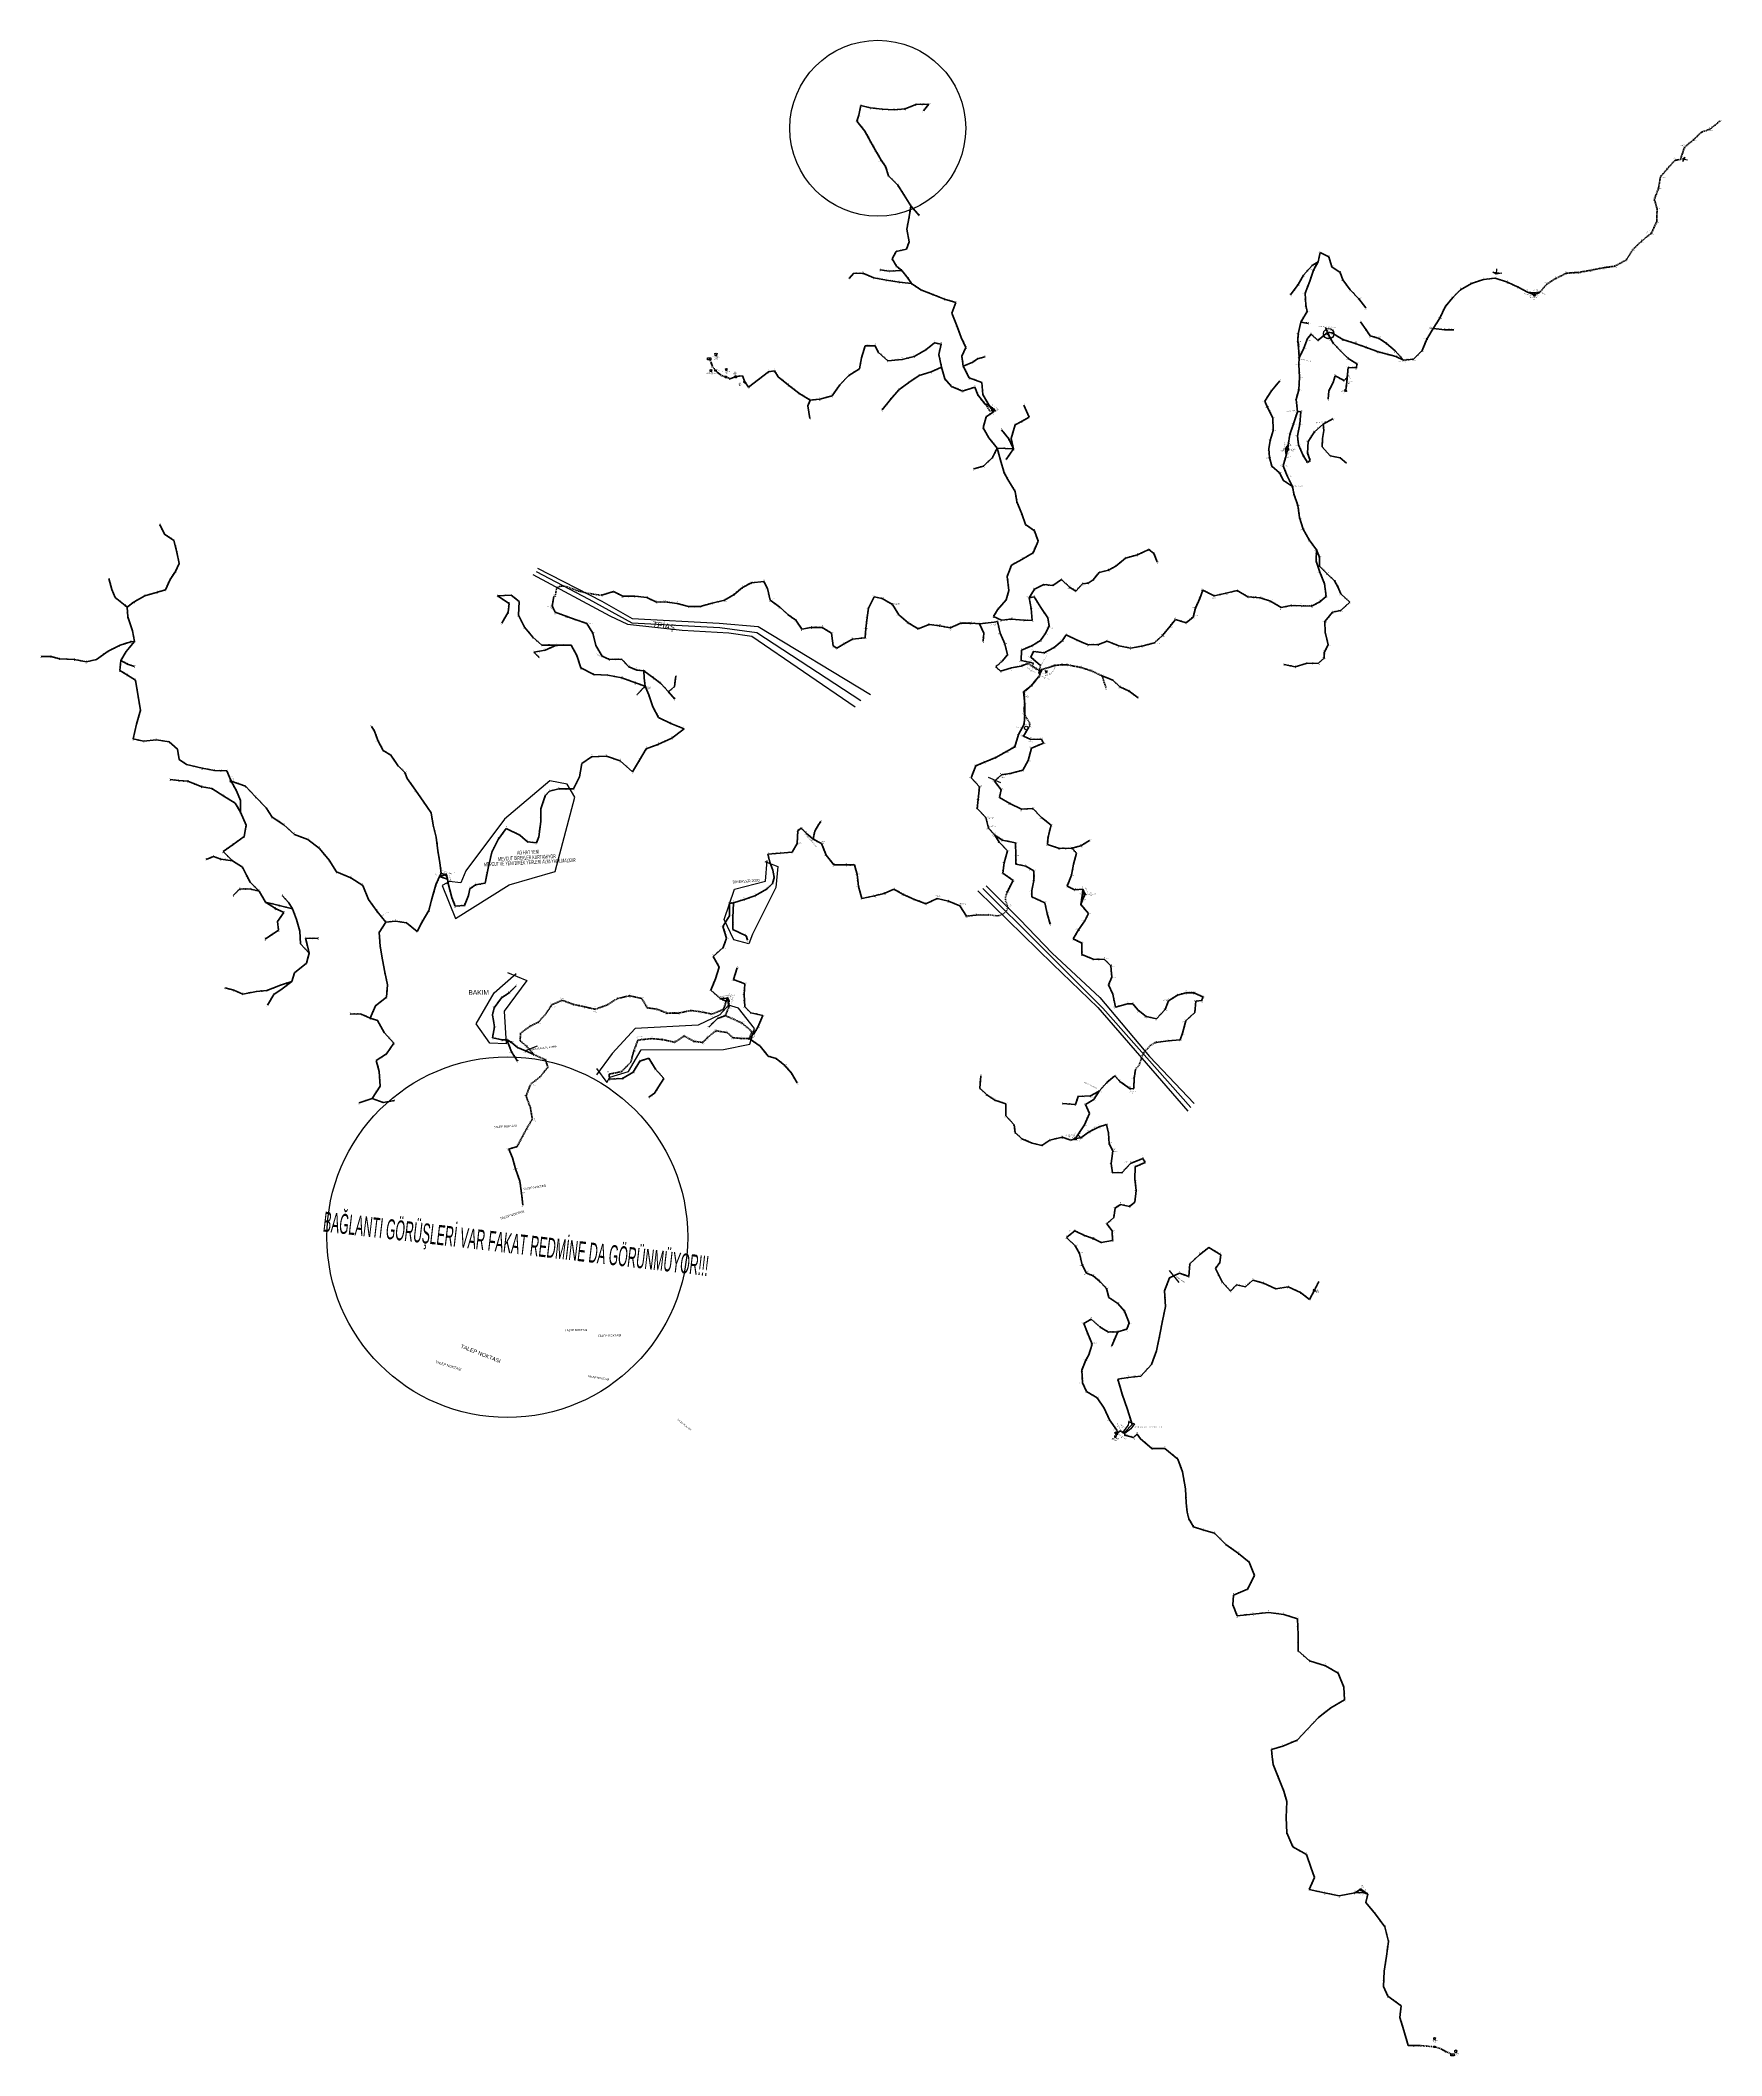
# Model space of a CAD drawing. Header units: millimetres. Extents: x 433713 to 438874, y 4028328 to 4034517.
import ezdxf
from ezdxf.enums import TextEntityAlignment as Align

# ---------------------------------------------------------------- set-up
doc = ezdxf.new("R2010")
doc.units = ezdxf.units.MM
for name, pattern in [('DASHDOT', [5, 2.5, -1.25, 0, -1.25]), ('DASHED', [3.75, 2.5, -1.25]), ('DASHEDXX', [5.05, 2, -1.175, 0.7, -1.175])]:
    doc.linetypes.add(name, pattern=pattern)
for name, color, linetype, lineweight in [('DIREK_AG_MEVCUT', 120, 'Continuous', 25), ('DIREK_AG_YENI', 108, 'Continuous', 25), ('DIREK_ENH_MEVCUT', 6, 'Continuous', 25), ('DIREK_OG_MEVCUT', 16, 'Continuous', 25), ('DIREK_OG_YENI', 10, 'Continuous', 25), ('HAT_AG_HAVAI_BYSK', 3, 'Continuous', 50), ('HAT_AG_HAVAI_MEVCUT', 126, 'Continuous', 50), ('HAT_AG_HAVAI_YENI', 3, 'Continuous', 50), ('HAT_AG_YERALTI_MEVCUT', 126, 'DASHDOT', 50), ('HAT_OG_HAVAI_BYSK', 1, 'Continuous', 70), ('HAT_OG_HAVAI_ILERDE', 1, 'DASHED', 70), ('HAT_OG_HAVAI_MEVCUT', 48, 'Continuous', 70), ('HAT_OG_HAVAI_YENI', 1, 'Continuous', 70), ('HAT_OG_YERALTI_ILERDE', 1, 'DASHEDXX', 70), ('HAT_OG_YERALTI_MEVCUT', 48, 'DASHDOT', 70), ('HAT_OG_YERALTI_YENI', 1, 'DASHDOT', 70), ('KULLANICI', 1, 'Continuous', 25), ('NODE_OG_MEVCUT', 5, 'Continuous', 25), ('TRAFO_MEVCUT', 5, 'Continuous', 30), ('TRAFO_TADILAT_BYSK', 5, 'Continuous', 30), ('TRAFO_YENI', 5, 'Continuous', 30)]:
    doc.layers.add(name, color=color, linetype=linetype, lineweight=lineweight)
doc.layers.add('DIREK_OG_TADILAT_BYSK', color=1, linetype='Continuous')
doc.layers.add('GER_DUS_NOD_ISIM', color=5, linetype='Continuous')
doc.styles.add('Direk', font='B_CAD')
doc.styles.get("Standard").update_dxf_attribs({"font": 'Arial'})

# ---------------------------------------------------------------- blocks, each defined once
blk = doc.blocks.new('YENI_BINA_KARE')
blk.add_hatch(color=5).paths.add_polyline_path([(-2.25, -2.25), (2.25, -2.25), (2.25, 2.25), (-2.25, 2.25)])
at = {"layer": 'TRAFO_TADILAT_BYSK', "linetype": 'Continuous'}
for p, q in [((-2.25, -2.25), (-2.25, 2.25)), ((-2.25, 2.25), (2.25, 2.25)), ((0, 1.8), (0, 2.7)), ((2.25, 2.25), (2.25, -2.25)), ((2.25, -2.25), (-2.25, -2.25))]:
    blk.add_line(p, q, dxfattribs=at)
blk = doc.blocks.new('YENI_BETKOSK')
at = {"layer": 'TRAFO_YENI', "linetype": 'Continuous'}
for p, q in [((-3.4, 2), (0, 3.6)), ((-1.8, 2), (-3.4, 2)), ((-1.8, -2), (-1.8, 2)), ((0, 3.6), (3.4, 2)), ((3.4, 2), (1.8, 2)), ((1.8, 2), (1.8, -2)), ((1.8, -2), (-1.8, -2))]:
    blk.add_line(p, q, dxfattribs=at)
for points in [[(-3.4, 2), (-1.8, 2), (-1.8, 2.752941)], [(-1.8, 2.752941), (0, -2), (0, 3.6)], [(-1.8, -2), (-1.8, 2.752941), (0, -2)], [(0, -2), (0, 3.6), (1.8, -2)], [(0, 3.6), (1.8, -2), (1.8, 2.752941)], [(1.8, 2), (1.8, 2.752941), (3.4, 2)]]:
    blk.add_solid(points, dxfattribs=at)
blk = doc.blocks.new('YENI_DIREK')
h = blk.add_hatch(color=32)
h.paths.add_polyline_path([(-3.3, -0.5), (-3.1, -0.6), (-2.6, 0.1), (-1.9, -0.3), (-1.8, -0.2), (-2.5, 0.3), (-2.1, 1), (-2.3, 1.1)])
h.paths.add_polyline_path([(-3.4, -0.2), (-3.3, -0.2), (-2.6, 1), (-2.7, 1.1)])
h.paths.add_polyline_path([(-3.5, 0.3), (-3.4, 0.2), (-3, 0.8), (-3.1, 0.9)])
h.paths.add_polyline_path([(-3.4, 0.7), (-3.5, 0.8), (-3.6, 0.7), (-3.5, 0.6)])
h.paths.add_polyline_path([(-1.3, -1.4), (-1.5, -1.4), (-1.5, -2.3), (-2.2, -2.3), (-2.5, -3.5), (-2.4, -3.5), (-2.2, -2.5), (-1.9, -2.5), (-2.1, -3.5), (-2, -3.5), (-1.8, -2.5), (-1.5, -2.5), (-1.7, -3.5), (-1.6, -3.5), (-1.4, -2.5), (-1.1, -2.5), (-1.3, -3.5), (-1.2, -3.5), (-1, -2.5), (-0.7, -2.5), (-0.9, -3.5), (-0.8, -3.5), (-0.5, -2.3), (-1.3, -2.3)])
at = {"layer": 'TRAFO_YENI'}
for points in [[(2.3, -1.6), (2.1, -1.9), (2, -1.4), (1.9, -1.4), (2, -2.3), (2.2, -2), (2.3, -2.7), (2.1, -2.7), (2.4, -2.9), (2.4, -2.9), (2.6, -2.5), (2.4, -2.6)], [(2.3, -1.6), (2.1, -1.9), (2, -1.4), (1.9, -1.4), (2, -2.3), (2.2, -2), (2.3, -2.7), (2.1, -2.7), (2.4, -2.9), (1.9, -3.2), (2.2, -3.8), (2.2, -3.7), (2, -3.3), (2.2, -3.1), (2.4, -3.6), (2.5, -3.6), (2.3, -3.1), (2.5, -2.9), (2.6, -3.4), (2.7, -3.4), (2.5, -2.9), (2.7, -2.8), (2.9, -3.2), (2.9, -3.2), (2.8, -2.7), (2.9, -2.6), (3.1, -3.1), (3.2, -3), (2.9, -2.4), (2.4, -2.9), (2.6, -2.5), (2.4, -2.6)], [(2.9, -2.6), (3.1, -3.1), (3.2, -3), (2.9, -2.4), (2.4, -2.9), (2.6, -2.5), (2.4, -2.6), (2.3, -1.6), (2.1, -1.9), (2, -1.4), (1.9, -1.4), (2, -2.3), (2.2, -2), (2.3, -2.7), (2.1, -2.7), (2.4, -2.9), (1.9, -3.2), (2.2, -3.8), (2.2, -3.7), (2, -3.3), (2.2, -3.1), (2.4, -3.6), (2.5, -3.6), (2.3, -3.1), (2.5, -2.9), (2.6, -3.4), (2.7, -3.4), (2.5, -2.9), (2.7, -2.8), (2.9, -3.2), (2.9, -3.2), (2.8, -2.7)]]:
    blk.add_hatch(color=32, dxfattribs=at).paths.add_polyline_path(points)
at = {"layer": 'TRAFO_TADILAT_BYSK', "color": 32, "flags": 128}
for points in [[(-3.5, 0.6), (-3.4, 0.7), (-3.5, 0.8), (-3.6, 0.7), (-3.5, 0.6)], [(-3.4, 0.2), (-3, 0.8), (-3.1, 0.9), (-3.5, 0.3), (-3.4, 0.2)], [(-3.3, -0.2), (-2.6, 1), (-2.7, 1.1), (-3.4, -0.2), (-3.3, -0.2)], [(-1.8, -0.2), (-2.5, 0.3), (-2.1, 1), (-2.3, 1.1), (-3.3, -0.5), (-3.1, -0.6), (-2.6, 0.1), (-1.9, -0.3), (-1.8, -0.2)], [(-1.3, -1.4), (-1.5, -1.4), (-1.5, -2.3), (-2.2, -2.3), (-2.5, -3.5), (-2.4, -3.5), (-2.2, -2.5), (-1.9, -2.5), (-2.1, -3.5), (-2, -3.5), (-1.8, -2.5), (-1.5, -2.5), (-1.7, -3.5), (-1.6, -3.5), (-1.4, -2.5), (-1.1, -2.5), (-1.3, -3.5), (-1.2, -3.5), (-1, -2.5), (-0.7, -2.5), (-0.9, -3.5), (-0.8, -3.5), (-0.5, -2.3), (-1.3, -2.3), (-1.3, -1.4)]]:
    blk.add_lwpolyline(points, dxfattribs=at)
at = {"layer": 'TRAFO_YENI', "linetype": 'Continuous'}
for p, q in [((-2.5, -1.4), (0, 2.9)), ((2.5, -1.4), (0, 2.9)), ((-2.5, -1.4), (2.5, -1.4))]:
    blk.add_line(p, q, dxfattribs=at)
at = {"layer": 'TRAFO_YENI', "color": 32, "flags": 128}
blk.add_lwpolyline([(1.9, -1.4), (2, -1.4), (2.1, -1.9), (2.3, -1.6), (2.4, -2.6), (2.6, -2.5), (2.4, -2.9), (2.9, -2.4), (3.2, -3), (3.1, -3.1), (2.9, -2.6), (2.8, -2.7), (2.9, -3.2), (2.9, -3.2), (2.7, -2.8), (2.5, -2.9), (2.7, -3.4), (2.6, -3.4), (2.5, -2.9), (2.3, -3.1), (2.5, -3.6), (2.4, -3.6), (2.2, -3.1), (2, -3.3), (2.2, -3.7), (2.2, -3.8), (1.9, -3.2), (2.4, -2.9), (2.1, -2.7), (2.3, -2.7), (2.2, -2), (2, -2.3), (1.9, -1.4)], dxfattribs=at)
at = {"layer": 'TRAFO_YENI', "linetype": 'Continuous'}
for points in [[(-2.5, -1.4), (0, -1.4), (0, 2.9)], [(0, -1.4), (0, 2.9), (2.5, -1.4)]]:
    blk.add_solid(points, dxfattribs=at)
blk = doc.blocks.new('MEV_DIREK_OZEL')
h = blk.add_hatch(color=32)
h.paths.add_polyline_path([(-2.1, 1), (-2.3, 1.1), (-3.3, -0.5), (-3.1, -0.6), (-2.6, 0.1), (-1.9, -0.4), (-1.8, -0.2), (-2.5, 0.3)])
h.paths.add_polyline_path([(-3.4, -0.1), (-3.3, -0.2), (-2.6, 1), (-2.7, 1.1)])
h.paths.add_polyline_path([(-3.5, 0.3), (-3.4, 0.2), (-3, 0.8), (-3.2, 0.9)])
h.paths.add_polyline_path([(-3.6, 0.8), (-3.6, 0.7), (-3.5, 0.6), (-3.4, 0.8)])
h.paths.add_polyline_path([(-1.5, -2.3), (-2.2, -2.3), (-2.5, -3.5), (-2.4, -3.5), (-2.2, -2.5), (-1.9, -2.5), (-2.1, -3.5), (-2, -3.5), (-1.8, -2.5), (-1.5, -2.5), (-1.7, -3.5), (-1.6, -3.5), (-1.4, -2.5), (-1.1, -2.5), (-1.3, -3.5), (-1.2, -3.5), (-1, -2.5), (-0.7, -2.5), (-0.9, -3.5), (-0.8, -3.5), (-0.5, -2.3), (-1.3, -2.3), (-1.3, -1.4), (-1.5, -1.4)])
at = {"layer": 'TRAFO_MEVCUT'}
for points in [[(2.4, -1.6), (2.2, -1.9), (2.1, -1.4), (2, -1.4), (2.1, -2.3), (2.3, -2), (2.4, -2.7), (2.1, -2.7), (2.4, -2.9), (2.4, -2.9), (2.7, -2.5), (2.5, -2.6)], [(2.4, -1.6), (2.2, -1.9), (2.1, -1.4), (2, -1.4), (2.1, -2.3), (2.3, -2), (2.4, -2.7), (2.1, -2.7), (2.4, -2.9), (2, -3.2), (2.2, -3.8), (2.3, -3.7), (2.1, -3.3), (2.3, -3.1), (2.5, -3.6), (2.5, -3.6), (2.4, -3.1), (2.5, -2.9), (2.7, -3.4), (2.8, -3.4), (2.6, -2.9), (2.8, -2.8), (3, -3.2), (3, -3.2), (2.8, -2.7), (3, -2.6), (3.2, -3.1), (3.3, -3), (3, -2.4), (2.4, -2.9), (2.7, -2.5), (2.5, -2.6)], [(3, -2.6), (3.2, -3.1), (3.3, -3), (3, -2.4), (2.4, -2.9), (2.7, -2.5), (2.5, -2.6), (2.4, -1.6), (2.2, -1.9), (2.1, -1.4), (2, -1.4), (2.1, -2.3), (2.3, -2), (2.4, -2.7), (2.1, -2.7), (2.4, -2.9), (2, -3.2), (2.2, -3.8), (2.3, -3.7), (2.1, -3.3), (2.3, -3.1), (2.5, -3.6), (2.5, -3.6), (2.4, -3.1), (2.5, -2.9), (2.7, -3.4), (2.8, -3.4), (2.6, -2.9), (2.8, -2.8), (3, -3.2), (3, -3.2), (2.8, -2.7)]]:
    blk.add_hatch(color=32, dxfattribs=at).paths.add_polyline_path(points)
at = {"layer": 'TRAFO_MEVCUT', "linetype": 'Continuous'}
for p, q in [((-2.5, -1.4), (0, 2.9)), ((2.5, -1.4), (0, 2.9)), ((-2.5, -1.4), (2.5, -1.4))]:
    blk.add_line(p, q, dxfattribs=at)
at = {"layer": 'TRAFO_MEVCUT', "color": 32, "flags": 128}
blk.add_lwpolyline([(2, -1.4), (2.1, -1.4), (2.2, -1.9), (2.4, -1.6), (2.5, -2.6), (2.7, -2.5), (2.4, -2.9), (3, -2.4), (3.3, -3), (3.2, -3.1), (3, -2.6), (2.8, -2.7), (3, -3.2), (3, -3.2), (2.8, -2.8), (2.6, -2.9), (2.8, -3.4), (2.7, -3.4), (2.5, -2.9), (2.4, -3.1), (2.5, -3.6), (2.5, -3.6), (2.3, -3.1), (2.1, -3.3), (2.3, -3.7), (2.2, -3.8), (2, -3.2), (2.4, -2.9), (2.1, -2.7), (2.4, -2.7), (2.3, -2), (2.1, -2.3), (2, -1.4)], dxfattribs=at)
at = {"layer": 'TRAFO_MEVCUT', "linetype": 'Continuous'}
for centre, radius in [((0, 0), 0.804), ((-0.3, 1.3), 0.12), ((0.3, 1.3), 0.12)]:
    blk.add_circle(centre, radius, dxfattribs=at)
at = {"layer": 'TRAFO_TADILAT_BYSK', "color": 32, "flags": 128}
for points in [[(-3.5, 0.6), (-3.4, 0.8), (-3.6, 0.8), (-3.6, 0.7), (-3.5, 0.6)], [(-3.4, 0.2), (-3, 0.8), (-3.2, 0.9), (-3.5, 0.3), (-3.4, 0.2)], [(-3.3, -0.2), (-2.6, 1), (-2.7, 1.1), (-3.4, -0.1), (-3.3, -0.2)], [(-1.8, -0.2), (-2.5, 0.3), (-2.1, 1), (-2.3, 1.1), (-3.3, -0.5), (-3.1, -0.6), (-2.6, 0.1), (-1.9, -0.4), (-1.8, -0.2)], [(-1.3, -1.4), (-1.5, -1.4), (-1.5, -2.3), (-2.2, -2.3), (-2.5, -3.5), (-2.4, -3.5), (-2.2, -2.5), (-1.9, -2.5), (-2.1, -3.5), (-2, -3.5), (-1.8, -2.5), (-1.5, -2.5), (-1.7, -3.5), (-1.6, -3.5), (-1.4, -2.5), (-1.1, -2.5), (-1.3, -3.5), (-1.2, -3.5), (-1, -2.5), (-0.7, -2.5), (-0.9, -3.5), (-0.8, -3.5), (-0.5, -2.3), (-1.3, -2.3), (-1.3, -1.4)]]:
    blk.add_lwpolyline(points, dxfattribs=at)
blk = doc.blocks.new('MEV_DIREK')
h = blk.add_hatch(color=32)
h.paths.add_polyline_path([(-2.1, 1), (-2.4, 1.1), (-3.3, -0.5), (-3.1, -0.7), (-2.7, 0.1), (-1.9, -0.4), (-1.8, -0.2), (-2.6, 0.2)])
h.paths.add_polyline_path([(-3.5, -0.2), (-3.3, -0.2), (-2.6, 1), (-2.7, 1.1)])
h.paths.add_polyline_path([(-3.5, 0.3), (-3.4, 0.2), (-3.1, 0.8), (-3.2, 0.9)])
h.paths.add_polyline_path([(-3.6, 0.8), (-3.7, 0.7), (-3.5, 0.6), (-3.5, 0.7)])
h.paths.add_polyline_path([(-1.5, -2.3), (-2.3, -2.3), (-2.5, -3.5), (-2.4, -3.5), (-2.2, -2.5), (-1.9, -2.5), (-2.1, -3.5), (-2, -3.5), (-1.8, -2.5), (-1.5, -2.5), (-1.7, -3.5), (-1.6, -3.5), (-1.4, -2.5), (-1.1, -2.5), (-1.3, -3.5), (-1.2, -3.5), (-1, -2.5), (-0.7, -2.5), (-0.9, -3.5), (-0.8, -3.5), (-0.6, -2.3), (-1.3, -2.3), (-1.3, -1.4), (-1.5, -1.4)])
at = {"layer": 'TRAFO_MEVCUT'}
for points in [[(2.4, -1.6), (2.1, -1.9), (2.1, -1.4), (1.9, -1.4), (2, -2.3), (2.2, -2), (2.3, -2.7), (2.1, -2.7), (2.4, -2.9), (2.4, -2.9), (2.6, -2.5), (2.4, -2.6)], [(2.4, -1.6), (2.1, -1.9), (2.1, -1.4), (1.9, -1.4), (2, -2.3), (2.2, -2), (2.3, -2.7), (2.1, -2.7), (2.4, -2.9), (2, -3.2), (2.2, -3.8), (2.3, -3.7), (2.1, -3.3), (2.3, -3.1), (2.4, -3.6), (2.5, -3.6), (2.3, -3.1), (2.5, -2.9), (2.7, -3.4), (2.7, -3.4), (2.6, -2.9), (2.7, -2.8), (2.9, -3.2), (3, -3.2), (2.8, -2.7), (3, -2.6), (3.1, -3.1), (3.2, -3), (3, -2.4), (2.4, -2.9), (2.6, -2.5), (2.4, -2.6)], [(3, -2.6), (3.1, -3.1), (3.2, -3), (3, -2.4), (2.4, -2.9), (2.6, -2.5), (2.4, -2.6), (2.4, -1.6), (2.1, -1.9), (2.1, -1.4), (1.9, -1.4), (2, -2.3), (2.2, -2), (2.3, -2.7), (2.1, -2.7), (2.4, -2.9), (2, -3.2), (2.2, -3.8), (2.3, -3.7), (2.1, -3.3), (2.3, -3.1), (2.4, -3.6), (2.5, -3.6), (2.3, -3.1), (2.5, -2.9), (2.7, -3.4), (2.7, -3.4), (2.6, -2.9), (2.7, -2.8), (2.9, -3.2), (3, -3.2), (2.8, -2.7)]]:
    blk.add_hatch(color=32, dxfattribs=at).paths.add_polyline_path(points)
at = {"layer": 'TRAFO_MEVCUT', "linetype": 'Continuous'}
for p, q in [((-2.5, -1.4), (0, 2.9)), ((2.5, -1.4), (0, 2.9)), ((-2.5, -1.4), (2.5, -1.4))]:
    blk.add_line(p, q, dxfattribs=at)
at = {"layer": 'TRAFO_MEVCUT', "color": 32, "flags": 128}
blk.add_lwpolyline([(1.9, -1.4), (2.1, -1.4), (2.1, -1.9), (2.4, -1.6), (2.4, -2.6), (2.6, -2.5), (2.4, -2.9), (3, -2.4), (3.2, -3), (3.1, -3.1), (3, -2.6), (2.8, -2.7), (3, -3.2), (2.9, -3.2), (2.7, -2.8), (2.6, -2.9), (2.7, -3.4), (2.7, -3.4), (2.5, -2.9), (2.3, -3.1), (2.5, -3.6), (2.4, -3.6), (2.3, -3.1), (2.1, -3.3), (2.3, -3.7), (2.2, -3.8), (2, -3.2), (2.4, -2.9), (2.1, -2.7), (2.3, -2.7), (2.2, -2), (2, -2.3), (1.9, -1.4)], dxfattribs=at)
at = {"layer": 'TRAFO_TADILAT_BYSK', "color": 32, "flags": 128}
for points in [[(-3.5, 0.6), (-3.5, 0.7), (-3.6, 0.8), (-3.7, 0.7), (-3.5, 0.6)], [(-3.3, -0.2), (-2.6, 1), (-2.7, 1.1), (-3.5, -0.2), (-3.3, -0.2)], [(-3.4, 0.2), (-3.1, 0.8), (-3.2, 0.9), (-3.5, 0.3), (-3.4, 0.2)], [(-1.8, -0.2), (-2.6, 0.2), (-2.1, 1), (-2.4, 1.1), (-3.3, -0.5), (-3.1, -0.7), (-2.7, 0.1), (-1.9, -0.4), (-1.8, -0.2)], [(-1.3, -1.4), (-1.5, -1.4), (-1.5, -2.3), (-2.3, -2.3), (-2.5, -3.5), (-2.4, -3.5), (-2.2, -2.5), (-1.9, -2.5), (-2.1, -3.5), (-2, -3.5), (-1.8, -2.5), (-1.5, -2.5), (-1.7, -3.5), (-1.6, -3.5), (-1.4, -2.5), (-1.1, -2.5), (-1.3, -3.5), (-1.2, -3.5), (-1, -2.5), (-0.7, -2.5), (-0.9, -3.5), (-0.8, -3.5), (-0.6, -2.3), (-1.3, -2.3), (-1.3, -1.4)]]:
    blk.add_lwpolyline(points, dxfattribs=at)
blk = doc.blocks.new('MEV_BINA_KARE')
at = {"layer": 'TRAFO_MEVCUT', "linetype": 'Continuous'}
for p, q in [((-2.25, -2.25), (-2.25, 2.25)), ((-2.25, 2.25), (2.25, 2.25)), ((0, 1.8), (0, 2.7)), ((2.25, 2.25), (2.25, -2.25)), ((2.25, -2.25), (-2.25, -2.25))]:
    blk.add_line(p, q, dxfattribs=at)
blk = doc.blocks.new('MEV_BETKOSK')
at = {"layer": 'TRAFO_MEVCUT', "linetype": 'Continuous'}
for p, q in [((-3.4, 2), (0, 3.6)), ((-1.8, 2), (-3.4, 2)), ((-1.8, -2), (-1.8, 2)), ((0, 3.6), (3.4, 2)), ((3.4, 2), (1.8, 2)), ((1.8, 2), (1.8, -2)), ((1.8, -2), (-1.8, -2))]:
    blk.add_line(p, q, dxfattribs=at)
blk = doc.blocks.new('MEV_DAPT')
at = {"layer": 'TRAFO_MEVCUT', "linetype": 'Continuous'}
for p, q in [((-3.4, 2), (0, 3.6)), ((-1.8, 2), (-3.4, 2)), ((-1.8, -2), (-1.8, 2)), ((0, 3.6), (3.4, 2)), ((3.4, 2), (1.8, 2)), ((1.8, 2), (1.8, -2)), ((1.8, -2), (-1.8, -2))]:
    blk.add_line(p, q, dxfattribs=at)
blk = doc.blocks.new('MEV_INDMERK_KARE')
at = {"layer": 'TRAFO_MEVCUT', "linetype": 'Continuous'}
for p, q in [((-5.268651, -2.925), (-5.268651, 2.925)), ((-5.268651, 2.925), (5.268651, 2.925)), ((0, 2.535), (0, 3.315)), ((5.268651, 2.925), (5.268651, -2.925)), ((5.268651, -2.925), (-5.268651, -2.925))]:
    blk.add_line(p, q, dxfattribs=at)
blk = doc.blocks.new('MEV_INDMERK')
at = {"layer": 'TRAFO_MEVCUT', "linetype": 'Continuous'}
for p, q in [((-4.4, 2.4), (0, 4.6)), ((-2.8, 2.4), (-4.4, 2.4)), ((-2.8, -2.4), (-2.8, 2.4)), ((0, 4.6), (4.4, 2.4)), ((4.4, 2.4), (2.8, 2.4)), ((2.8, -2.4), (2.8, 2.4)), ((-2.8, -2.4), (2.8, -2.4))]:
    blk.add_line(p, q, dxfattribs=at)
at = {"layer": 'TRAFO_MEVCUT', "linetype": 'Continuous', "width": 0.6}
blk.add_text('İND.', height=2, rotation=90, dxfattribs=at).set_placement((5.417363, -0.010583), align=Align.CENTER)

msp = doc.modelspace()

# ---------------------------------------------------------------- linework, layer by layer
at = {"layer": 'HAT_AG_HAVAI_BYSK'}
for p, q in [((437650.652068, 4033337.958248), (437653.207181, 4033318.564476)), ((435596.368037, 4032558.350575), (435565.342, 4032580.996)), ((434942.968, 4031958.532), (434939.089937, 4031992.124147)), ((434938.592, 4031949.361), (434958.719, 4031954.98)), ((435610.776862, 4031303.51008), (435626.89008, 4031328.940411))]:
    msp.add_line(p, q, dxfattribs=at)
at = {"layer": 'HAT_AG_HAVAI_MEVCUT'}
for p, q in [((436345.309306, 4034072.084361), (436316.526593, 4034100.759101)), ((436364.969508, 4034041.669422), (436345.309306, 4034072.084361)), ((436384.798518, 4034008.270663), (436364.969508, 4034041.669422)), ((436372.849648, 4033937.339289), (436380.342371, 4033974.622913)), ((436380.342371, 4033974.622913), (436384.798518, 4034008.270663)), ((436410.784404, 4033978.611173), (436384.798518, 4034008.270663)), ((436371.382, 4033875.524), (436379.867, 4033897.832)), ((436379.867, 4033897.832), (436372.849648, 4033937.339289)), ((436327.809461, 4033845.90233), (436339.771, 4033867.796)), ((436340.672861, 4033823.063233), (436327.809461, 4033845.90233)), ((436339.771, 4033867.796), (436371.382, 4033875.524)), ((436208.83486, 4033800.739189), (436196.089374, 4033785.761514)), ((436237.674819, 4033801.388151), (436208.83486, 4033800.739189)), ((436271.787228, 4033787.555466), (436237.674819, 4033801.388151)), ((436310.586635, 4033780.073558), (436271.787228, 4033787.555466)), ((436290.79785, 4033811.817368), (436318.952944, 4033807.636763)), ((436348.862512, 4033774.451623), (436310.586635, 4033780.073558)), ((436357.358696, 4033809.478359), (436318.952944, 4033807.636763)), ((436357.358696, 4033809.478359), (436340.672861, 4033823.063233)), ((436387.325623, 4033769.56403), (436348.862512, 4033774.451623)), ((436377.014484, 4033785.738199), (436357.358696, 4033809.478359)), ((436387.325623, 4033769.56403), (436377.014484, 4033785.738199)), ((436416.142348, 4033750.237423), (436387.325623, 4033769.56403)), ((436453.057028, 4033735.885719), (436416.142348, 4033750.237423)), ((436488.633238, 4033721.721285), (436453.057028, 4033735.885719)), ((436522.913013, 4033711.768754), (436488.633238, 4033721.721285)), ((436510.94, 4033679.422), (436522.913013, 4033711.768754)), ((436524.889614, 4033643.413046), (436510.94, 4033679.422)), ((436539.899092, 4033604.3663), (436524.889614, 4033643.413046)), ((436554.329511, 4033573.674572), (436539.899092, 4033604.3663)), ((436541.555126, 4033546.472156), (436554.329511, 4033573.674572)), ((436546.204498, 4033516.58703), (436541.555126, 4033546.472156)), ((436546.204498, 4033516.58703), (436575.135886, 4033528.043082)), ((436575.135886, 4033528.043082), (436590.22743, 4033538.202495)), ((436590.22743, 4033538.202495), (436612.491006, 4033544.765454)), ((436378.708287, 4033466.075241), (436348.729261, 4033443.279746)), ((436410.228738, 4033487.384837), (436378.708287, 4033466.075241)), ((436447.478716, 4033499.119383), (436410.228738, 4033487.384837)), ((436479.504842, 4033512.5936), (436447.478716, 4033499.119383)), ((436563.920381, 4033480.736373), (436546.204498, 4033516.58703)), ((436603.437891, 4033465.596871), (436563.920381, 4033480.736373)), ((436606.521045, 4033429.511773), (436603.437891, 4033465.596871)), ((436076.139765, 4033411.421858), (436068.924842, 4033394.58739)), ((436322.523957, 4033413.476963), (436297.559481, 4033381.7009)), ((436348.729261, 4033443.279746), (436322.523957, 4033413.476963)), ((436625.567948, 4033394.979168), (436606.521045, 4033429.511773)), ((436068.924842, 4033394.58739), (436075.236871, 4033355.643746)), ((436625.567948, 4033394.979168), (436641.721685, 4033381.663058)), ((436705.109361, 4033336.047537), (436725.151628, 4033345.94246)), ((436725.151628, 4033345.94246), (436747.900857, 4033360.022762)), ((436732.110822, 4033396.607843), (436747.900857, 4033360.022762)), ((436663.529565, 4033320.590953), (436686.000848, 4033292.700576)), ((436700.37038, 4033262.561999), (436686.000848, 4033292.700576)), ((436693.033783, 4033294.300708), (436705.109361, 4033336.047537)), ((436700.37038, 4033262.561999), (436693.033783, 4033294.300708)), ((437648.532976, 4033294.03431), (437647.834917, 4033268.13359)), ((437648.532976, 4033294.03431), (437653.207181, 4033318.564476)), ((436635.632368, 4033235.928125), (436608.574628, 4033209.094015)), ((436650.516459, 4033264.498572), (436635.632368, 4033235.928125)), ((436650.516459, 4033264.498572), (436700.37038, 4033262.561999)), ((436700.37038, 4033262.561999), (436677.931623, 4033229.629071)), ((437647.834917, 4033268.13359), (437672.100612, 4033240.361825)), ((437672.100612, 4033240.361825), (437703.539415, 4033234.202324)), ((437703.539415, 4033234.202324), (437722.361475, 4033218.425008)), ((436608.574628, 4033209.094015), (436578.328998, 4033201.106731)), ((434093.754126, 4033000.275976), (434079.516, 4033029.544)), ((434122.90014, 4032981.179973), (434093.754126, 4033000.275976)), ((434132.223085, 4032945.240446), (434122.90014, 4032981.179973)), ((434127.725712, 4032886.049747), (434138.544, 4032910.628)), ((434138.544, 4032910.628), (434132.223085, 4032945.240446)), ((433932.458359, 4032830.696581), (433923.400286, 4032863.691199)), ((434096.940034, 4032828.959173), (434110.916279, 4032861.34147)), ((434110.916279, 4032861.34147), (434127.725712, 4032886.049747)), ((433942.882759, 4032805.783149), (433932.458359, 4032830.696581)), ((433973.014251, 4032781.761662), (433942.882759, 4032805.783149)), ((433978.908888, 4032776.168994), (433973.014251, 4032781.761662)), ((433978.908888, 4032776.168994), (434000.740207, 4032792.489015)), ((434000.740207, 4032792.489015), (434033.238348, 4032811.428256)), ((434033.238348, 4032811.428256), (434072.298538, 4032822.428235)), ((434072.298538, 4032822.428235), (434096.940034, 4032828.959173)), ((435115.836387, 4032810.6835), (435158.234012, 4032813.108542)), ((435151.615951, 4032787.768696), (435115.836387, 4032810.6835)), ((435149.032973, 4032760.730994), (435151.615951, 4032787.768696)), ((435158.234012, 4032813.108542), (435182.78102, 4032793.724498)), ((435182.78102, 4032793.724498), (435180.258804, 4032751.733895)), ((433981.267461, 4032746.015747), (433978.908888, 4032776.168994)), ((433995.624505, 4032703.250421), (433981.267461, 4032746.015747)), ((435129.657322, 4032727.054268), (435149.032973, 4032760.730994)), ((435180.258804, 4032751.733895), (435199.19567, 4032714.507178)), ((433958.121758, 4032658.990626), (433920.801483, 4032641.077253)), ((433990.760426, 4032669.904907), (433958.121758, 4032658.990626)), ((433976.149977, 4032640.234533), (434002.255578, 4032670.278117)), ((434002.255578, 4032670.278117), (433990.760426, 4032669.904907)), ((434002.255578, 4032670.278117), (433995.624505, 4032703.250421)), ((435199.19567, 4032714.507178), (435224.431872, 4032684.30809)), ((435224.431872, 4032684.30809), (435252.392527, 4032659.563572)), ((435252.392527, 4032659.563572), (435297.649091, 4032659.79231)), ((435262.726833, 4032643.877245), (435297.649091, 4032659.79231)), ((435297.649091, 4032659.79231), (435342.730939, 4032659.529036)), ((435342.730939, 4032659.529036), (435359.505341, 4032628.075906)), ((433745.19589, 4032624.725198), (433715.662574, 4032624.33142)), ((433771.936838, 4032617.95095), (433745.19589, 4032624.725198)), ((433816.722691, 4032615.811694), (433771.936838, 4032617.95095)), ((433854.689409, 4032607.962395), (433816.722691, 4032615.811694)), ((433885.096673, 4032615.633238), (433854.689409, 4032607.962395)), ((433920.801483, 4032641.077253), (433885.096673, 4032615.633238)), ((433956.892401, 4032582.160165), (433960.285698, 4032612.829854)), ((433960.285698, 4032612.829854), (433976.149977, 4032640.234533)), ((433960.285698, 4032612.829854), (433980.290081, 4032600.999191)), ((433980.290081, 4032600.999191), (434001.947846, 4032594.304973)), ((435227.950025, 4032637.560641), (435262.726833, 4032643.877245)), ((435244.682926, 4032621.302975), (435227.950025, 4032637.560641)), ((435359.505341, 4032628.075906), (435372.202081, 4032590.10047)), ((433956.892401, 4032582.160165), (433980.554983, 4032567.334753)), ((434004.710874, 4032551.622341), (433980.554983, 4032567.334753)), ((434013.120899, 4032502.141832), (434004.710874, 4032551.622341)), ((435372.202081, 4032590.10047), (435412.274573, 4032568.97233)), ((435412.274573, 4032568.97233), (435454.806392, 4032567.691779)), ((435454.806392, 4032567.691779), (435498.409536, 4032559.092474)), ((435498.409536, 4032559.092474), (435539.937895, 4032543.430687)), ((435539.937895, 4032543.430687), (435569.238727, 4032533.394573)), ((435617.943853, 4032541.813847), (435596.368037, 4032558.350575)), ((435641.297839, 4032516.47785), (435617.943853, 4032541.813847)), ((435663.649973, 4032564.708407), (435660.051638, 4032532.203447)), ((434020.492089, 4032460.295546), (434013.120899, 4032502.141832)), ((435569.238727, 4032533.394573), (435544.676885, 4032507.98288)), ((435660.051638, 4032532.203447), (435641.297839, 4032516.47785)), ((435660.176678, 4032493.624519), (435641.297839, 4032516.47785)), ((433997.460396, 4032371.900903), (434008.324223, 4032417.08023)), ((434008.324223, 4032417.08023), (434020.492089, 4032460.295546)), ((434029.974705, 4032364.251471), (433997.460396, 4032371.900903)), ((434069.024361, 4032369.239019), (434029.974705, 4032364.251471)), ((434108.720815, 4032362.849217), (434069.024361, 4032369.239019)), ((434133.739161, 4032339.919179), (434108.720815, 4032362.849217)), ((434138.767435, 4032308.438721), (434133.739161, 4032339.919179)), ((434161.843045, 4032292.649533), (434138.767435, 4032308.438721)), ((434209.744503, 4032281.992777), (434161.843045, 4032292.649533)), ((434136.977424, 4032243.39552), (434111.775662, 4032247.136406)), ((434166.154114, 4032241.409067), (434136.977424, 4032243.39552)), ((434208.798359, 4032224.501018), (434166.154114, 4032241.409067)), ((434239.431697, 4032219.341254), (434208.798359, 4032224.501018)), ((434247.688041, 4032274.583839), (434209.744503, 4032281.992777)), ((434285.313857, 4032273.575413), (434247.688041, 4032274.583839)), ((434285.313857, 4032273.575413), (434298.327, 4032242.178)), ((434314.680068, 4032212.012654), (434298.327, 4032242.178)), ((434864.057, 4032214.038), (434839.388076, 4032249.996776)), ((434276.285965, 4032195.493614), (434239.431697, 4032219.341254)), ((434311.375278, 4032174.684545), (434276.285965, 4032195.493614)), ((434327.251493, 4032146.319611), (434311.375278, 4032174.684545)), ((434314.680068, 4032212.012654), (434327.44583, 4032182.113814)), ((434327.44583, 4032182.113814), (434327.251493, 4032146.319611)), ((434890.072267, 4032177.527594), (434864.057, 4032214.038)), ((434912.145046, 4032145.064682), (434890.072267, 4032177.527594)), ((434327.251493, 4032146.319611), (434344.548159, 4032106.502995)), ((434344.548159, 4032106.502995), (434338.630002, 4032072.069482)), ((434918.969085, 4032106.975157), (434912.145046, 4032145.064682)), ((434928.33605, 4032069.916807), (434918.969085, 4032106.975157)), ((434304.459166, 4032047.284848), (434273.608426, 4032025.41639)), ((434338.630002, 4032072.069482), (434304.459166, 4032047.284848)), ((434933.063766, 4032028.334393), (434928.33605, 4032069.916807)), ((434244.238507, 4032010.399593), (434222.180881, 4032001.746677)), ((434266.741416, 4032002.603099), (434244.238507, 4032010.399593)), ((434302.561853, 4031997.363783), (434266.741416, 4032002.603099)), ((434273.608426, 4032025.41639), (434302.561853, 4031997.363783)), ((434302.561853, 4031997.363783), (434332.960766, 4031978.072971)), ((434332.960766, 4031978.072971), (434345.301686, 4031953.450744)), ((434939.089937, 4031992.124147), (434933.063766, 4032028.334393)), ((434345.301686, 4031953.450744), (434356.73436, 4031932.206446)), ((434356.73436, 4031932.206446), (434384.292225, 4031903.966034)), ((434304.817254, 4031891.014939), (434325.769532, 4031910.987615)), ((434359.50309, 4031910.174821), (434325.769532, 4031910.987615)), ((434384.292225, 4031903.966034), (434359.50309, 4031910.174821)), ((434384.292225, 4031903.966034), (434404.487601, 4031870.571484)), ((434404.487601, 4031870.571484), (434434.751201, 4031850.42721)), ((434404.487601, 4031870.571484), (434446.007802, 4031860.451106)), ((434487.267812, 4031850.025189), (434446.007802, 4031860.451106)), ((434476.068179, 4031867.981951), (434455.438173, 4031890.830237)), ((434487.267812, 4031850.025189), (434476.068179, 4031867.981951)), ((435840.36, 4031868.541), (435838.903917, 4031822.20428)), ((434434.751201, 4031850.42721), (434460.841149, 4031839.039352)), ((434460.841149, 4031839.039352), (434440.837294, 4031811.109059)), ((434440.837294, 4031811.109059), (434443.871177, 4031784.486698)), ((434487.267812, 4031850.025189), (434499.557615, 4031817.14957)), ((434499.557615, 4031817.14957), (434509.378863, 4031781.605211)), ((434773.949319, 4031808.641648), (434753.164556, 4031776.914024)), ((435839.105, 4031786.354), (435838.903917, 4031822.20428)), ((434443.871177, 4031784.486698), (434403.01794, 4031756.421246)), ((434509.378863, 4031781.605211), (434511.228807, 4031742.342346)), ((434511.228807, 4031742.342346), (434538.13497, 4031714.191155)), ((434526.460969, 4031760.102339), (434565.77438, 4031759.139933)), ((434526.460969, 4031760.102339), (434531.606591, 4031739.794917)), ((434538.13497, 4031714.191155), (434531.606591, 4031739.794917)), ((434753.164556, 4031776.914024), (434755.941285, 4031735.422558)), ((434755.941285, 4031735.422558), (434762.920052, 4031693.240552)), ((435879.992645, 4031766.816261), (435839.105, 4031786.354)), ((435883.826434, 4031753.522626), (435879.992645, 4031766.816261)), ((434530.014386, 4031682.824483), (434492.593292, 4031653.563034)), ((434538.13497, 4031714.191155), (434530.014386, 4031682.824483)), ((434762.920052, 4031693.240552), (434770.376734, 4031655.013658)), ((434280.09248, 4031607.339665), (434307.319083, 4031599.600412)), ((434450.439902, 4031615.17044), (434408.186334, 4031598.911216)), ((434484.743993, 4031626.858354), (434450.439902, 4031615.17044)), ((434484.743993, 4031626.858354), (434455.511707, 4031604.228792)), ((434484.743993, 4031626.858354), (434492.593292, 4031653.563034)), ((434778.903783, 4031616.897393), (434770.376734, 4031655.013658)), ((434778.903783, 4031616.897393), (434775.427411, 4031578.652782)), ((434334.661594, 4031587.506962), (434307.319083, 4031599.600412)), ((434376.192735, 4031596.153223), (434334.661594, 4031587.506962)), ((434408.186334, 4031598.911216), (434376.192735, 4031596.153223)), ((434429.904048, 4031586.344447), (434409.797356, 4031554.374574)), ((434455.511707, 4031604.228792), (434429.904048, 4031586.344447)), ((434725.775784, 4031514.417929), (434741.5597, 4031552.21401)), ((434741.5597, 4031552.21401), (434775.427411, 4031578.652782)), ((434698.125724, 4031526.666257), (434664.433314, 4031527.86215)), ((434725.775784, 4031514.417929), (434698.125724, 4031526.666257)), ((434725.775784, 4031514.417929), (434748.239274, 4031506.862693)), ((434748.239274, 4031506.862693), (434767.98046, 4031469.859986)), ((434767.98046, 4031469.859986), (434798.455933, 4031437.423748)), ((434798.455933, 4031437.423748), (434776.023556, 4031404.06941)), ((434776.023556, 4031404.06941), (434744.206291, 4031383.611132)), ((434744.206291, 4031383.611132), (434753.361126, 4031350.486112)), ((434755.916633, 4031305.773406), (434731.240908, 4031267.870492)), ((434753.361126, 4031350.486112), (434755.916633, 4031305.773406)), ((435598.690147, 4031283.304045), (435610.776862, 4031303.51008)), ((434731.240908, 4031267.870492), (434691.482502, 4031253.622308)), ((434731.240908, 4031267.870492), (434765.62425, 4031255.072722)), ((434799.751637, 4031260.874378), (434765.62425, 4031255.072722)), ((435580.883002, 4031271.0328), (435598.690147, 4031283.304045)), ((437747.611294, 4028828.449028), (437766.661464, 4028839.05576)), ((437788.483541, 4028824.060506), (437766.661464, 4028839.05576))]:
    msp.add_line(p, q, dxfattribs=at)
at = {"layer": 'HAT_AG_HAVAI_YENI'}
for p, q in [((436219.584, 4034268.625), (436225.925, 4034286.791)), ((436244.22999, 4034238.077928), (436219.584, 4034268.625)), ((436225.925, 4034286.791), (436231.735614, 4034316.222788)), ((436231.735614, 4034316.222788), (436260.71058, 4034309.146542)), ((436260.71058, 4034309.146542), (436297.268218, 4034305.141802)), ((436297.268218, 4034305.141802), (436333.479085, 4034303.118837)), ((436333.479085, 4034303.118837), (436367.560378, 4034305.918753)), ((436367.560378, 4034305.918753), (436400.557271, 4034319.193752)), ((436400.557271, 4034319.193752), (436440.029, 4034320.995)), ((436440.029, 4034320.995), (436423.869, 4034300.468)), ((436262.813262, 4034204.25098), (436244.22999, 4034238.077928)), ((436276.023054, 4034180.786732), (436262.813262, 4034204.25098)), ((436294.476599, 4034148.92613), (436276.023054, 4034180.786732)), ((436307.570323, 4034129.667036), (436294.476599, 4034148.92613)), ((436316.526593, 4034100.759101), (436307.570323, 4034129.667036)), ((437616.959172, 4033824.867728), (437635.283, 4033836.707)), ((437620.737555, 4033810.792529), (437635.283, 4033836.707)), ((437635.283, 4033836.707), (437641.486843, 4033865.292462)), ((437641.486843, 4033865.292462), (437668.288, 4033851.546)), ((437668.288, 4033851.546), (437677.556, 4033821.238)), ((437590.345, 4033795.391), (437574.294, 4033766.432)), ((437616.959172, 4033824.867728), (437590.345, 4033795.391)), ((437595.355504, 4033740.209755), (437609.750332, 4033776.711851)), ((437609.750332, 4033776.711851), (437620.737555, 4033810.792529)), ((437677.556, 4033821.238), (437702.835, 4033803.45)), ((437702.835, 4033803.45), (437710.978451, 4033781.006966)), ((437710.978451, 4033781.006966), (437733.986, 4033750.26)), ((437574.294, 4033766.432), (437550.511, 4033735.285)), ((437597.424044, 4033703.052578), (437595.355504, 4033740.209755)), ((437733.986, 4033750.26), (437759.914, 4033722.634)), ((437759.914, 4033722.634), (437782.278, 4033694.789)), ((438278.278, 4033743.315), (438298.798, 4033735.133)), ((438316.438, 4033743.703), (438298.798, 4033735.133)), ((437582.137, 4033651.56), (437574.381618, 4033615.179794)), ((437582.137, 4033651.56), (437602.201, 4033683.869)), ((437582.137, 4033651.56), (437605.807, 4033647.473)), ((437602.201, 4033683.869), (437597.424044, 4033703.052578)), ((437765.789577, 4033652.623198), (437782.759, 4033627.262)), ((437573.019, 4033592.449), (437574.381618, 4033615.179794)), ((437576.425, 4033560.838), (437573.019, 4033592.449)), ((437665.116, 4033620.16), (437670.317115, 4033606.717203)), ((437795.17, 4033609.019), (437782.759, 4033627.262)), ((437795.17, 4033609.019), (437822.559, 4033601.377)), ((437845.742, 4033586.183), (437822.559, 4033601.377)), ((437871.932665, 4033563.169548), (437845.742, 4033586.183)), ((438024.2442, 4033628.179733), (437988.865, 4033631.543)), ((438051.519425, 4033627.858903), (438024.2442, 4033628.179733)), ((437577.452017, 4033542.122708), (437576.425, 4033560.838)), ((437897.284, 4033535.093), (437871.932665, 4033563.169548)), ((437491.843, 4033440.854), (437517.787, 4033471.63)), ((437668.381751, 4033440.906673), (437682.094, 4033465.952)), ((437687.585722, 4033486.24628), (437682.094, 4033465.952)), ((437714.885, 4033472.5), (437687.585722, 4033486.24628)), ((437725.016724, 4033481.729762), (437714.885, 4033472.5)), ((437471.44, 4033408.226), (437491.843, 4033440.854)), ((437479.492, 4033391.345), (437471.44, 4033408.226)), ((437668.381751, 4033440.906673), (437666.342694, 4033414.878716)), ((437496.662, 4033357.956), (437479.492, 4033391.345)), ((437497.747627, 4033319.069869), (437496.662, 4033357.956)), ((437579.229, 4033338.472), (437572.001, 4033302.267)), ((437572.192, 4033376.188), (437582.317512, 4033376.587002)), ((437582.317512, 4033376.587002), (437579.229, 4033338.472)), ((437650.652068, 4033337.958248), (437680.899, 4033354.442)), ((437488.448, 4033288.083), (437483.611, 4033262.587)), ((437488.448, 4033288.083), (437497.747627, 4033319.069869)), ((437572.001, 4033302.267), (437575.521, 4033274.795)), ((437603.215, 4033249.158), (437604.6, 4033285.319)), ((437604.6, 4033285.319), (437623.900359, 4033314.735378)), ((437623.900359, 4033314.735378), (437650.652068, 4033337.958248)), ((437483.611, 4033262.587), (437485.737, 4033235.218)), ((437493.281, 4033208.809), (437485.737, 4033235.218)), ((437537.558253, 4033241.588708), (437542.122768, 4033262.099218)), ((437542.122768, 4033262.099218), (437542.983167, 4033273.772123)), ((437575.521, 4033274.795), (437589.408, 4033242.051)), ((437589.408, 4033242.051), (437603.008419, 4033220.306063)), ((437603.008419, 4033220.306063), (437611.308, 4033226.345)), ((437603.215, 4033249.158), (437611.308, 4033226.345)), ((437516.762937, 4033188.127366), (437493.281, 4033208.809)), ((437528.951203, 4033165.098871), (437516.762937, 4033188.127366)), ((437556.761627, 4033146.432229), (437528.951203, 4033165.098871)), ((437014.271722, 4032902.015149), (437043.877, 4032926.604)), ((437043.877, 4032926.604), (437081.059453, 4032936.661309)), ((437081.059453, 4032936.661309), (437115.517, 4032952.789)), ((437115.517, 4032952.789), (437131.295, 4032940.779)), ((437131.295, 4032940.779), (437141.339, 4032915.512)), ((437630.175, 4032952.047), (437639.949, 4032929.608)), ((437639.949, 4032929.608), (437639.352, 4032902.435)), ((436764.411, 4032831.642), (436793.744, 4032845.972)), ((436793.744, 4032845.972), (436821.137, 4032842.758)), ((436821.137, 4032842.758), (436847.998257, 4032860.857679)), ((436847.998257, 4032860.857679), (436872.245, 4032838.064)), ((436891.466069, 4032825.755807), (436912.086, 4032847.835)), ((436912.086, 4032847.835), (436929.73, 4032849.449)), ((436929.73, 4032849.449), (436945.152911, 4032860.227039)), ((436945.152911, 4032860.227039), (436962.75, 4032882.552)), ((436962.75, 4032882.552), (436991.963396, 4032889.627768)), ((436991.963396, 4032889.627768), (437014.271722, 4032902.015149)), ((437639.352, 4032902.435), (437663.200695, 4032878.632737)), ((437663.200695, 4032878.632737), (437685.731487, 4032856.681665)), ((437685.731487, 4032856.681665), (437695.461872, 4032838.813465)), ((436748.833, 4032805.052), (436764.411, 4032831.642)), ((436872.245, 4032838.064), (436891.466069, 4032825.755807)), ((437705.412787, 4032816.742102), (437695.461872, 4032838.813465)), ((437732.791823, 4032791.419174), (437704.645, 4032766.396)), ((437732.791823, 4032791.419174), (437705.412787, 4032816.742102)), ((437679.993, 4032761), (437656.329, 4032731.658)), ((437656.329, 4032731.658), (437657.414346, 4032698.914428)), ((437704.645, 4032766.396), (437679.993, 4032761)), ((437666.581, 4032660.501), (437654.330932, 4032637.245543)), ((437657.414346, 4032698.914428), (437666.581, 4032660.501)), ((437565.317, 4032593.046), (437531.464, 4032599.853)), ((437599.159, 4032603.105), (437565.317, 4032593.046)), ((437637.044, 4032604.503), (437599.159, 4032603.105)), ((437654.03, 4032620.025), (437637.044, 4032604.503)), ((437654.03, 4032620.025), (437654.330932, 4032637.245543)), ((437004.771782, 4032552.107225), (436972.087768, 4032565.066638)), ((437004.771782, 4032552.107225), (437026.192, 4032531.724)), ((437026.192, 4032531.724), (437055.565078, 4032518.523485)), ((437055.565078, 4032518.523485), (437082.799, 4032497.402)), ((434738.861, 4032395.401), (434729.16, 4032409.744)), ((434749.269, 4032366.48), (434738.861, 4032395.401)), ((434765.469, 4032336.291), (434749.269, 4032366.48)), ((434788.780433, 4032322.166036), (434765.469, 4032336.291)), ((434810.00397, 4032289.83225), (434788.780433, 4032322.166036)), ((434832.296375, 4032268.688753), (434810.00397, 4032289.83225)), ((434839.388076, 4032249.996776), (434832.296375, 4032268.688753)), ((436090.186249, 4032088.822049), (436101.457423, 4032107.954213)), ((436101.457423, 4032107.954213), (436108.561828, 4032118.195628)), ((436090.186249, 4032088.822049), (436085.050643, 4032063.974097)), ((436643.343, 4032075.872), (436665.292422, 4032061.008943)), ((436665.292422, 4032061.008943), (436706.350329, 4032052.29728)), ((436706.350329, 4032052.29728), (436707.708, 4032013.415)), ((436879.216555, 4032036.507286), (436906.971, 4032043.256)), ((436906.971, 4032043.256), (436933.196, 4032059.84)), ((436707.708, 4032013.415), (436707.587951, 4031987.421568)), ((436707.587951, 4031987.421568), (436738.578, 4031981.268)), ((436738.578, 4031981.268), (436762.973, 4031966.449)), ((434962.579949, 4031941.161879), (434958.719, 4031954.98)), ((436763.058, 4031936.323), (436756.08, 4031905.859)), ((436762.973, 4031966.449), (436763.058, 4031936.323)), ((436756.08, 4031905.859), (436756.412, 4031886.183)), ((436756.412, 4031886.183), (436796.328, 4031868.741)), ((436796.328, 4031868.741), (436803.194, 4031835.813)), ((436907.196112, 4031863.423196), (436919.017, 4031895.856)), ((436912.865, 4031910.064), (436919.017, 4031895.856)), ((436813.345, 4031802.655), (436803.194, 4031835.813)), ((435840.228953, 4031632.463545), (435852.461, 4031668.271)), ((435152.054, 4031592.264), (435173.387, 4031613.114)), ((435875.769648, 4031619.453264), (435840.228953, 4031632.463545)), ((435873.324898, 4031586.877633), (435875.769648, 4031619.453264)), ((435100.760339, 4031524.481596), (435106.375899, 4031546.283821)), ((435106.375899, 4031546.283821), (435128.346091, 4031576.187707)), ((435128.346091, 4031576.187707), (435152.054, 4031592.264)), ((435799.399968, 4031574.896205), (435822.537, 4031575.188)), ((435822.537, 4031575.188), (435826.555, 4031548.589)), ((435875.113, 4031549.061), (435873.324898, 4031586.877633)), ((435893.626, 4031530.227), (435875.113, 4031549.061)), ((435107.195193, 4031487.244109), (435100.760339, 4031524.481596)), ((435101.357896, 4031454.080863), (435107.195193, 4031487.244109)), ((435764.507, 4031486.866), (435791.573, 4031513.075)), ((435791.573, 4031513.075), (435815.55, 4031521.531)), ((435931.276508, 4031522.309529), (435893.626, 4031530.227)), ((435903.582317, 4031465.483836), (435915.868, 4031486.906)), ((435915.868, 4031486.906), (435931.276508, 4031522.309529)), ((435130.535131, 4031447.218426), (435101.357896, 4031454.080863)), ((435144.545885, 4031448.011175), (435130.535131, 4031447.218426)), ((435158.091, 4031440.297), (435144.545885, 4031448.011175)), ((435144.545885, 4031448.011175), (435159.477, 4031410.895)), ((435177.547, 4031424.045), (435158.091, 4031440.297)), ((435201.769, 4031413.382), (435177.547, 4031424.045)), ((435903.582317, 4031465.483836), (435889.136, 4031451.597)), ((435922.161275, 4031428.057178), (435889.136, 4031451.597)), ((435922.161275, 4031428.057178), (435947.637, 4031397.161)), ((435159.477, 4031410.895), (435177.488, 4031381.93)), ((435201.769, 4031413.382), (435228.034, 4031402.254)), ((435532.989, 4031348.723), (435553.222, 4031382.526)), ((435553.222, 4031382.526), (435581.110219, 4031390.776892)), ((435581.110219, 4031390.776892), (435600.995974, 4031357.572331)), ((435947.637, 4031397.161), (435971.724, 4031390.56)), ((435971.724, 4031390.56), (435998.643157, 4031369.163194)), ((435998.643157, 4031369.163194), (436018.334055, 4031344.913624)), ((435458.641, 4031342.252), (435460.19695, 4031326.329318)), ((435460.19695, 4031326.329318), (435500.294, 4031329.019)), ((435500.294, 4031329.019), (435532.989, 4031348.723)), ((435600.995974, 4031357.572331), (435626.89008, 4031328.940411)), ((436018.334055, 4031344.913624), (436036.611, 4031315.52)), ((436597.043, 4031299.516), (436599.972, 4031336.567)), ((436618.412973, 4031278.748664), (436597.043, 4031299.516)), ((436643.416788, 4031262.417759), (436618.412973, 4031278.748664)), ((436676.337736, 4031251.1697), (436643.416788, 4031262.417759)), ((436676.721, 4031214.176), (436676.337736, 4031251.1697)), ((436890.499429, 4031248.857397), (436851.138, 4031252.333)), ((436898.734, 4031273.196), (436890.499429, 4031248.857397)), ((436937.085, 4031275.176), (436898.734, 4031273.196)), ((436962.898, 4031289.544), (436937.085, 4031275.176)), ((436702.685, 4031186.441), (436676.721, 4031214.176)), ((436704.914, 4031162.522), (436702.685, 4031186.441)), ((435176.418, 4031119.642), (435150.680301, 4031111.931961)), ((435150.680301, 4031111.931961), (435162.236478, 4031085.631062)), ((436726.363303, 4031143.702375), (436704.914, 4031162.522)), ((436757.388786, 4031130.204078), (436726.363303, 4031143.702375)), ((436787.331, 4031123.002), (436757.388786, 4031130.204078)), ((436812.166676, 4031139.451354), (436787.331, 4031123.002)), ((436849.266, 4031148.454), (436812.166676, 4031139.451354)), ((436876.563, 4031139.282), (436849.266, 4031148.454)), ((436876.563, 4031139.282), (436890.299, 4031144.305)), ((436907.038686, 4031146.421853), (436890.299, 4031144.305)), ((435162.236478, 4031085.631062), (435171.940003, 4031051.236593)), ((435171.940003, 4031051.236593), (435184.557024, 4031014.038021)), ((435184.557024, 4031014.038021), (435189.884757, 4030977.218037)), ((435189.884757, 4030977.218037), (435193.788, 4030940.131)), ((437001.86617, 4030508.198594), (437020.376, 4030551.203))]:
    msp.add_line(p, q, dxfattribs=at)
at = {"layer": 'HAT_AG_YERALTI_MEVCUT', "flags": 128}
msp.add_lwpolyline([(436612.412996, 4033400.394071), (436619.845226, 4033392.187877), (436627.312622, 4033377.811457), (436641.721685, 4033381.663058)], dxfattribs=at)
at = {"layer": 'HAT_OG_HAVAI_BYSK'}
for p, q in [((435262.9705, 4032197.1113), (435276.258, 4032211.032)), ((435276.258, 4032211.032), (435304.598, 4032217.84)), ((435349.747098, 4032218.082578), (435304.598, 4032217.84)), ((435118.24852, 4032062.535881), (435142.719, 4032096.576)), ((435142.719, 4032096.576), (435184.86, 4032075.972)), ((435208.203867, 4032055.572856), (435184.86, 4032075.972)), ((435236.315267, 4032052.092693), (435208.203867, 4032055.572856)), ((435243.009744, 4032071.114599), (435236.315267, 4032052.092693)), ((434927.368086, 4031923.804376), (434938.592, 4031949.361)), ((434942.968, 4031958.532), (434938.592, 4031949.361)), ((434942.968, 4031958.532), (434958.719, 4031954.98)), ((434964.768082, 4031927.725533), (434962.579949, 4031941.161879)), ((435031.579, 4031911.668), (435048.9148, 4031923.2246)), ((435048.9148, 4031923.2246), (435078.20238, 4031928.60473)), ((435078.20238, 4031928.60473), (435087.166749, 4031974.781381)), ((434746.767, 4031841.803), (434720.529269, 4031878.120939)), ((434975.961683, 4031884.209325), (434986.726, 4031857.784)), ((434986.726, 4031857.784), (435014.559121, 4031860.072119)), ((435014.559121, 4031860.072119), (435027.49539, 4031890.844988)), ((435027.49539, 4031890.844988), (435031.579, 4031911.668)), ((434773.949319, 4031808.641648), (434746.767, 4031841.803)), ((437179.677, 4030716.841), (437164.285321, 4030676.452584)), ((437209.532962, 4030730.857382), (437179.677, 4030716.841)), ((437050.146147, 4030312.445851), (437064.749, 4030266.263)), ((437079.51, 4030236.929), (437090.192452, 4030222.574913))]:
    msp.add_line(p, q, dxfattribs=at)
at = {"layer": 'HAT_OG_HAVAI_ILERDE'}
for p, q in [((438838.707, 4034244.084), (438869.11818, 4034268.970374)), ((438760.056, 4034188.133), (438788.735, 4034212.052)), ((438788.735, 4034212.052), (438811.018, 4034233.934)), ((438811.018, 4034233.934), (438838.707, 4034244.084)), ((438706.453, 4034121.254), (438730.968, 4034148.224)), ((438747.84583, 4034151.172945), (438730.968, 4034148.224)), ((438747.84583, 4034151.172945), (438760.056, 4034188.133)), ((438680.496249, 4034062.594765), (438686.252, 4034096.674)), ((438686.252, 4034096.674), (438706.453, 4034121.254)), ((438667.396, 4034027.921), (438680.496249, 4034062.594765)), ((438676.116, 4033999.204), (438667.396, 4034027.921)), ((438658.344, 4033924.337), (438674.726, 4033959.969)), ((438674.726, 4033959.969), (438676.116, 4033999.204)), ((438601.772543, 4033874.536441), (438628.113904, 4033899.779409)), ((438628.113904, 4033899.779409), (438658.344, 4033924.337)), ((438545.816, 4033823.075), (438581.588, 4033842.205)), ((438581.588, 4033842.205), (438601.772543, 4033874.536441)), ((438337.408, 4033767.546), (438364.084, 4033784.993)), ((438364.084, 4033784.993), (438397.085, 4033801.486)), ((438397.085, 4033801.486), (438434.691, 4033804.104)), ((438434.691, 4033804.104), (438472.655, 4033810.611)), ((438472.655, 4033810.611), (438510.278, 4033818.234)), ((438510.278, 4033818.234), (438545.816, 4033823.075)), ((438316.438, 4033743.703), (438298.674, 4033741.289)), ((438337.408, 4033767.546), (438316.438, 4033743.703)), ((436791.087, 4032585.587), (436827.25756, 4032596.951117)), ((436827.25756, 4032596.951117), (436849.429096, 4032599.541879)), ((436849.429096, 4032599.541879), (436865.363186, 4032598.990336)), ((436904.819, 4032591.537), (436865.363186, 4032598.990336)), ((436904.819, 4032591.537), (436937.377, 4032581.613)), ((436937.377, 4032581.613), (436972.087768, 4032565.066638)), ((436972.087768, 4032565.066638), (436984.308516, 4032528.335012)), ((435282.631, 4031554.631), (435266.635114, 4031529.872435)), ((435314.485949, 4031568.922673), (435282.631, 4031554.631)), ((435350.73, 4031555.913), (435314.485949, 4031568.922673)), ((435385.055, 4031548.611), (435350.73, 4031555.913)), ((435415.548, 4031541.439), (435385.055, 4031548.611)), ((435451.472, 4031553.727), (435415.548, 4031541.439)), ((435484.342, 4031574.202), (435451.472, 4031553.727)), ((435522.022, 4031582.894), (435484.342, 4031574.202)), ((435559.589206, 4031574.247492), (435522.022, 4031582.894)), ((435575.802, 4031545.635), (435559.589206, 4031574.247492)), ((435606.453, 4031541.45), (435575.802, 4031545.635)), ((435818.049, 4031565.846), (435810.177, 4031540.975)), ((435815.55, 4031521.531), (435826.555, 4031548.589)), ((435214.119, 4031488.191), (435187.136341, 4031467.68276)), ((435242.267, 4031501.978), (435214.119, 4031488.191)), ((435266.635114, 4031529.872435), (435242.267, 4031501.978)), ((435635.185, 4031529.913), (435606.453, 4031541.45)), ((435673.197, 4031529.697), (435635.185, 4031529.913)), ((435709.82, 4031537.859), (435673.197, 4031529.697)), ((435741.686, 4031533.246), (435709.82, 4031537.859)), ((435775.09, 4031526.692), (435741.686, 4031533.246)), ((435810.177, 4031540.975), (435775.09, 4031526.692)), ((435836.458, 4031513.093), (435815.55, 4031521.531)), ((435867.607068, 4031498.279555), (435836.458, 4031513.093)), ((435897.779, 4031472.614), (435867.607068, 4031498.279555)), ((435187.136341, 4031467.68276), (435185.577934, 4031444.439764)), ((435206.616, 4031427.073), (435185.577934, 4031444.439764)), ((435206.616, 4031427.073), (435228.034, 4031402.254)), ((435547.219, 4031446.424), (435535.064, 4031414.566)), ((435560.332077, 4031448.342814), (435547.219, 4031446.424)), ((435590.635, 4031451.246), (435560.332077, 4031448.342814)), ((435590.635, 4031451.246), (435622.807, 4031448.188)), ((435622.807, 4031448.188), (435660.217, 4031440.097)), ((435660.217, 4031440.097), (435689.194, 4031459.3)), ((435689.194, 4031459.3), (435719.381, 4031442.92)), ((435719.381, 4031442.92), (435746.634, 4031439.416)), ((435746.634, 4031439.416), (435759.937, 4031453.671)), ((435759.937, 4031453.671), (435786.323, 4031475.322)), ((435786.323, 4031475.322), (435820.473, 4031469.998)), ((435820.473, 4031469.998), (435839.017, 4031454.123)), ((435839.017, 4031454.123), (435864.196, 4031451.644)), ((435864.196, 4031451.644), (435889.136, 4031451.597)), ((435889.136, 4031451.597), (435897.779, 4031472.614)), ((435228.034, 4031402.254), (435263.177556, 4031386.365701)), ((435270.923072, 4031363.42083), (435246.548, 4031333.447)), ((435263.177556, 4031386.365701), (435270.923072, 4031363.42083)), ((435525.423, 4031378.933), (435496.952, 4031349.716)), ((435535.064, 4031414.566), (435525.423, 4031378.933)), ((435203.81027, 4031275.689037), (435217.796, 4031310.662)), ((435246.548, 4031333.447), (435217.796, 4031310.662)), ((435496.952, 4031349.716), (435458.641, 4031342.252)), ((435203.81027, 4031275.689037), (435217.181027, 4031238.636988)), ((435217.181027, 4031238.636988), (435223.046, 4031204.238)), ((435206.393307, 4031175.75429), (435192.94788, 4031151.026468)), ((435223.046, 4031204.238), (435206.393307, 4031175.75429)), ((435192.94788, 4031151.026468), (435176.418, 4031119.642))]:
    msp.add_line(p, q, dxfattribs=at)
at = {"layer": 'HAT_OG_HAVAI_MEVCUT'}
for p, q in [((436458.130924, 4033587.840085), (436430.708725, 4033565.865541)), ((436478.022, 4033583.245), (436458.130924, 4033587.840085)), ((435776.127993, 4033514.849261), (435772.224474, 4033527.340522)), ((436233.864936, 4033541.443771), (436227.466051, 4033507.998932)), ((436245.014048, 4033578.918735), (436233.864936, 4033541.443771)), ((436275.183036, 4033578.59276), (436245.014048, 4033578.918735)), ((436285.093104, 4033559.166401), (436275.183036, 4033578.59276)), ((436314.742567, 4033532.869672), (436285.093104, 4033559.166401)), ((436358.168933, 4033537.057424), (436314.742567, 4033532.869672)), ((436395.701125, 4033545.38635), (436358.168933, 4033537.057424)), ((436430.708725, 4033565.865541), (436395.701125, 4033545.38635)), ((436471.320041, 4033552.079144), (436478.022, 4033583.245)), ((436479.504842, 4033512.5936), (436471.320041, 4033552.079144)), ((435802.637373, 4033488.503566), (435790.368206, 4033497.658273)), ((435847.517253, 4033484.134387), (435830.482238, 4033477.560894)), ((435847.517253, 4033484.134387), (435868.858369, 4033486.832297)), ((435875.240641, 4033468.210318), (435868.858369, 4033486.832297)), ((435875.240641, 4033468.210318), (435887.233516, 4033451.909526)), ((435948.468687, 4033498.367575), (435887.233516, 4033451.909526)), ((435966.937899, 4033501.527197), (435948.468687, 4033498.367575)), ((435978.157919, 4033483.282773), (435966.937899, 4033501.527197)), ((436009.808599, 4033458.18236), (435978.157919, 4033483.282773)), ((436195.065019, 4033487.911917), (436167.066168, 4033459.230084)), ((436227.466051, 4033507.998932), (436195.065019, 4033487.911917)), ((436489.663562, 4033477.632823), (436479.504842, 4033512.5936)), ((436509.638636, 4033453.915217), (436489.663562, 4033477.632823)), ((437720.308749, 4033442.15979), (437723.451, 4033467.924)), ((436041.47403, 4033433.510625), (436009.808599, 4033458.18236)), ((436076.139765, 4033411.421858), (436041.47403, 4033433.510625)), ((436106.171865, 4033414.408005), (436076.139765, 4033411.421858)), ((436143.996078, 4033425.449963), (436106.171865, 4033414.408005)), ((436167.066168, 4033459.230084), (436143.996078, 4033425.449963)), ((436544.115114, 4033439.721463), (436509.638636, 4033453.915217)), ((436581.607, 4033452.142), (436544.115114, 4033439.721463)), ((436590.409072, 4033428.132005), (436581.607, 4033452.142)), ((436612.412996, 4033400.394071), (436590.409072, 4033428.132005)), ((436625.567948, 4033394.979168), (436612.412996, 4033400.394071)), ((436616.783951, 4033360.669648), (436606.9108, 4033327.141656)), ((436638.7752, 4033376.345076), (436616.783951, 4033360.669648)), ((436625.567948, 4033394.979168), (436638.7752, 4033376.345076)), ((436641.721685, 4033381.663058), (436638.7752, 4033376.345076)), ((436606.9108, 4033327.141656), (436624.559021, 4033296.076038)), ((436624.559021, 4033296.076038), (436650.516459, 4033264.498572)), ((436650.516459, 4033264.498572), (436659.926247, 4033227.420642)), ((436659.926247, 4033227.420642), (436671.7052, 4033189.03555)), ((436671.7052, 4033189.03555), (436683.061188, 4033168.235098)), ((436683.061188, 4033168.235098), (436705.236421, 4033131.781654)), ((436705.236421, 4033131.781654), (436710.969617, 4033099.153055)), ((436710.969617, 4033099.153055), (436725.36775, 4033063.218117)), ((436725.36775, 4033063.218117), (436737.55911, 4033030.115087)), ((436737.55911, 4033030.115087), (436764.449982, 4033010.110771)), ((436776.213417, 4032979.107608), (436760.144443, 4032943.403167)), ((436764.449982, 4033010.110771), (436776.213417, 4032979.107608)), ((436694.123672, 4032905.516646), (436681.021179, 4032870.517544)), ((436726.023177, 4032922.985163), (436694.123672, 4032905.516646)), ((436760.144443, 4032943.403167), (436726.023177, 4032922.985163)), ((436681.021179, 4032870.517544), (436686.351329, 4032827.772201)), ((436678.251645, 4032798.182819), (436651.40253, 4032768.288959)), ((436686.351329, 4032827.772201), (436678.251645, 4032798.182819)), ((436609.080435, 4032696.253116), (436596.3, 4032724.994)), ((436609.080435, 4032696.253116), (436606.79884, 4032671.646729)), ((435580.646281, 4032507.312048), (435569.238727, 4032533.394573)), ((435593.174196, 4032469.656523), (435580.646281, 4032507.312048)), ((435610.785881, 4032437.499364), (435593.174196, 4032469.656523)), ((435648.355394, 4032418.519048), (435610.785881, 4032437.499364)), ((435689.018, 4032402.526), (435648.355394, 4032418.519048)), ((435572.855186, 4032341.475494), (435608.68041, 4032354.789876)), ((435608.68041, 4032354.789876), (435651.655192, 4032373.677384)), ((435651.655192, 4032373.677384), (435689.018, 4032402.526)), ((435375.485618, 4032296.069071), (435368.409446, 4032254.865726)), ((435405.084563, 4032316.282985), (435375.485618, 4032296.069071)), ((435450.539037, 4032318.381856), (435405.084563, 4032316.282985)), ((435493.004442, 4032304.582842), (435450.539037, 4032318.381856)), ((435530.929529, 4032270.914079), (435493.004442, 4032304.582842)), ((435552.012039, 4032305.946548), (435530.929529, 4032270.914079)), ((435572.855186, 4032341.475494), (435552.012039, 4032305.946548)), ((434343.161709, 4032226.452013), (434298.327, 4032242.178)), ((434373.876357, 4032193.604403), (434343.161709, 4032226.452013)), ((435368.409446, 4032254.865726), (435349.747098, 4032218.082578)), ((434406.531912, 4032160.402513), (434373.876357, 4032193.604403)), ((435249.738691, 4032156.459841), (435262.9705, 4032197.1113)), ((434424.251901, 4032131.591123), (434406.531912, 4032160.402513)), ((434460.72142, 4032108.234725), (434424.251901, 4032131.591123)), ((434492.748767, 4032077.847093), (434460.72142, 4032108.234725)), ((435243.009744, 4032071.114599), (435248.945409, 4032117.710524)), ((435248.945409, 4032117.710524), (435249.738691, 4032156.459841)), ((434534.126417, 4032062.336542), (434492.748767, 4032077.847093)), ((434569.864679, 4032034.964529), (434534.126417, 4032062.336542)), ((435118.24852, 4032062.535881), (435098.946035, 4032023.532584)), ((434599.155027, 4031998.919299), (434569.864679, 4032034.964529)), ((434622.518991, 4031963.192128), (434599.155027, 4031998.919299)), ((435098.946035, 4032023.532584), (435087.166749, 4031974.781381)), ((434665.765622, 4031944.820473), (434622.518991, 4031963.192128)), ((434702.679272, 4031921.617803), (434665.765622, 4031944.820473)), ((434720.529269, 4031878.120939), (434702.679272, 4031921.617803)), ((434927.368086, 4031923.804376), (434914.791444, 4031880.452002)), ((434975.961683, 4031884.209325), (434964.768082, 4031927.725533)), ((434914.791444, 4031880.452002), (434905.95403, 4031845.111446)), ((434803.245286, 4031812.101925), (434773.949319, 4031808.641648)), ((434836.668388, 4031806.910753), (434803.245286, 4031812.101925)), ((434869.968984, 4031780.399384), (434836.668388, 4031806.910753)), ((434885.477598, 4031810.196505), (434869.968984, 4031780.399384)), ((434905.95403, 4031845.111446), (434885.477598, 4031810.196505)), ((437299.973432, 4030810.023784), (437271.118958, 4030787.863374)), ((437336.644012, 4030787.131795), (437299.973432, 4030810.023784)), ((437241.168417, 4030759.746366), (437238.228444, 4030721.024073)), ((437271.118958, 4030787.863374), (437241.168417, 4030759.746366)), ((437320.148995, 4030745.156639), (437334.040184, 4030763.805834)), ((437340.383652, 4030704.390454), (437320.148995, 4030745.156639)), ((437336.644012, 4030787.131795), (437334.040184, 4030763.805834)), ((437238.228444, 4030721.024073), (437209.532962, 4030730.857382)), ((437366.029251, 4030675.852778), (437340.383652, 4030704.390454)), ((437385.266643, 4030695.390839), (437366.029251, 4030675.852778)), ((437412.101715, 4030689.077685), (437385.266643, 4030695.390839)), ((437434.959022, 4030709.574605), (437412.101715, 4030689.077685)), ((437467.558501, 4030700.794488), (437434.959022, 4030709.574605)), ((437505.335481, 4030682.886215), (437467.558501, 4030700.794488)), ((437543.000691, 4030688.840748), (437505.335481, 4030682.886215)), ((437581.680859, 4030672.124348), (437543.000691, 4030688.840748)), ((437608.442996, 4030650.139058), (437623.882603, 4030679.077945)), ((437623.882603, 4030679.077945), (437637.666461, 4030705.013247)), ((437166.764873, 4030628.954424), (437157.521586, 4030584.203055)), ((437164.285321, 4030676.452584), (437166.764873, 4030628.954424)), ((437608.442996, 4030650.139058), (437581.680859, 4030672.124348)), ((437157.521586, 4030584.203055), (437148.706364, 4030537.720606)), ((437139.072922, 4030492.081149), (437123.636442, 4030450.612354)), ((437148.706364, 4030537.720606), (437139.072922, 4030492.081149)), ((437123.636442, 4030450.612354), (437090.815757, 4030415.298881)), ((437051.96378, 4030411.073394), (437020.528688, 4030405.729114)), ((437020.528688, 4030405.729114), (437033.761988, 4030359.624714)), ((437090.815757, 4030415.298881), (437051.96378, 4030411.073394)), ((437033.761988, 4030359.624714), (437050.146147, 4030312.445851)), ((437090.192452, 4030222.574913), (437125.035219, 4030192.644447)), ((437125.035219, 4030192.644447), (437164.857779, 4030192.480802)), ((437164.857779, 4030192.480802), (437205.07861, 4030159.561583)), ((437205.07861, 4030159.561583), (437219.42472, 4030120.596114)), ((437219.42472, 4030120.596114), (437228.50155, 4030068.431692)), ((437228.50155, 4030068.431692), (437230.462441, 4030026.050572)), ((437230.462441, 4030026.050572), (437233.209298, 4029997.357792)), ((437233.209298, 4029997.357792), (437238.800852, 4029976.99452)), ((437238.800852, 4029976.99452), (437252.653249, 4029951.700812)), ((437252.653249, 4029951.700812), (437284.590838, 4029941.579528)), ((437284.590838, 4029941.579528), (437317.78066, 4029933.169728)), ((437317.78066, 4029933.169728), (437352.139902, 4029898.281473)), ((437352.139902, 4029898.281473), (437391.485311, 4029870.634657)), ((437391.485311, 4029870.634657), (437424.039336, 4029843.724555)), ((437424.039336, 4029843.724555), (437439.930608, 4029802.304163)), ((437419.108585, 4029761.221174), (437375.404475, 4029741.941427)), ((437439.930608, 4029802.304163), (437419.108585, 4029761.221174)), ((437375.404475, 4029741.941427), (437373.831712, 4029712.376215)), ((437373.831712, 4029712.376215), (437386.813329, 4029679.174048)), ((437435.15363, 4029684.053016), (437482.860699, 4029689.566028)), ((437482.860699, 4029689.566028), (437529.838099, 4029682.839472)), ((437386.813329, 4029679.174048), (437435.15363, 4029684.053016)), ((437529.838099, 4029682.839472), (437571.877895, 4029669.86351)), ((437571.877895, 4029669.86351), (437573.871403, 4029620.052416)), ((437573.871403, 4029620.052416), (437573.913345, 4029571.064932)), ((437573.913345, 4029571.064932), (437608.980388, 4029540.193042)), ((437608.980388, 4029540.193042), (437657.886212, 4029525.02131)), ((437657.886212, 4029525.02131), (437697.073559, 4029502.63027)), ((437697.073559, 4029502.63027), (437714.525835, 4029459.718936)), ((437714.525835, 4029459.718936), (437716.63723, 4029420.935083)), ((437674.224054, 4029396.661203), (437636.89558, 4029366.805203)), ((437716.63723, 4029420.935083), (437674.224054, 4029396.661203)), ((437603.203851, 4029331.346401), (437571.415245, 4029297.399256)), ((437636.89558, 4029366.805203), (437603.203851, 4029331.346401)), ((437527.020482, 4029278.976519), (437492.499669, 4029267.982309)), ((437492.499669, 4029267.982309), (437494.559156, 4029246.033249)), ((437571.415245, 4029297.399256), (437527.020482, 4029278.976519)), ((437494.559156, 4029246.033249), (437497.752951, 4029222.335262)), ((437497.752951, 4029222.335262), (437513.494075, 4029181.047216)), ((437513.494075, 4029181.047216), (437530.27996, 4029140.181048)), ((437530.27996, 4029140.181048), (437539.209755, 4029108.634668)), ((437539.209755, 4029108.634668), (437537.508712, 4029059.947037)), ((437537.508712, 4029059.947037), (437539.188161, 4029012.249151)), ((437539.188161, 4029012.249151), (437557.835943, 4028969.323158)), ((437557.835943, 4028969.323158), (437599.31359, 4028945.621645)), ((437599.31359, 4028945.621645), (437612.789776, 4028907.20904)), ((437623.79095, 4028875.615925), (437612.789776, 4028907.20904)), ((437623.79095, 4028875.615925), (437608.381388, 4028838.191612)), ((437608.381388, 4028838.191612), (437655.385613, 4028828.603021)), ((437655.385613, 4028828.603021), (437700.33747, 4028819.296685)), ((437700.33747, 4028819.296685), (437747.611294, 4028828.449028)), ((437747.611294, 4028828.449028), (437773.910834, 4028829.453049)), ((437773.910834, 4028829.453049), (437766.661464, 4028839.05576)), ((437773.910834, 4028829.453049), (437788.483541, 4028824.060506)), ((437788.483541, 4028824.060506), (437781.665376, 4028798.574542)), ((437781.665376, 4028798.574542), (437811.884101, 4028762.289624)), ((437811.884101, 4028762.289624), (437840.214573, 4028723.38762)), ((437840.214573, 4028723.38762), (437851.126555, 4028679.086924)), ((437851.126555, 4028679.086924), (437845.679042, 4028633.800947)), ((437837.890609, 4028587.808699), (437836.179516, 4028540.458512)), ((437845.679042, 4028633.800947), (437837.890609, 4028587.808699)), ((437836.179516, 4028540.458512), (437849.895289, 4028510.636209)), ((437849.895289, 4028510.636209), (437889.955995, 4028481.713275)), ((437889.955995, 4028481.713275), (437886.416273, 4028445.787171)), ((437886.416273, 4028445.787171), (437898.701378, 4028405.276081)), ((437898.701378, 4028405.276081), (437912.217694, 4028359.138258)), ((437912.217694, 4028359.138258), (437946.77668, 4028359.490507)), ((438012.274306, 4028349.471822), (438027.383907, 4028341.219877))]:
    msp.add_line(p, q, dxfattribs=at)
at = {"layer": 'HAT_OG_HAVAI_YENI'}
for p, q in [((438105.755, 4033769.568), (438143.403, 4033782.336)), ((438143.403, 4033782.336), (438179.095, 4033786.083)), ((438179.095, 4033786.083), (438216.605, 4033773.628)), ((438216.605, 4033773.628), (438251.425, 4033757.561)), ((438025.174, 4033698.053), (438049.365859, 4033727.421143)), ((438049.365859, 4033727.421143), (438072.009, 4033750.576)), ((438072.009, 4033750.576), (438105.755, 4033769.568)), ((438251.425, 4033757.561), (438278.278, 4033743.315)), ((438278.278, 4033743.315), (438298.674, 4033741.289)), ((438298.798, 4033735.133), (438298.674, 4033741.289)), ((437988.865, 4033631.543), (438008.929, 4033663.696)), ((438008.929, 4033663.696), (438025.174, 4033698.053)), ((437591.757, 4033571.566), (437603.279, 4033601.472)), ((437603.279, 4033601.472), (437614.456957, 4033614.313017)), ((437634.337, 4033594.784), (437614.456957, 4033614.313017)), ((437665.116, 4033620.16), (437634.337, 4033594.784)), ((437665.116, 4033620.16), (437677.194, 4033618.105)), ((437681.729, 4033586.603), (437670.317115, 4033606.717203)), ((437677.194, 4033618.105), (437711.237514, 4033598.146342)), ((437681.729, 4033586.603), (437703.866, 4033562.922)), ((437711.237514, 4033598.146342), (437748.818, 4033586.078)), ((437748.818, 4033586.078), (437784.057, 4033573.049)), ((437954.751, 4033564.304), (437968.932818, 4033598.856682)), ((437968.932818, 4033598.856682), (437988.865, 4033631.543)), ((437576.313, 4033521.157), (437577.452017, 4033542.122708)), ((437577.452017, 4033542.122708), (437591.757, 4033571.566)), ((437703.866, 4033562.922), (437727.672, 4033539.916)), ((437727.672, 4033539.916), (437754.618, 4033523.778)), ((437784.057, 4033573.049), (437819.855, 4033560.463)), ((437819.855, 4033560.463), (437847.867, 4033553.117)), ((437847.867, 4033553.117), (437873.973, 4033545.482)), ((437873.973, 4033545.482), (437897.284, 4033535.093)), ((437897.284, 4033535.093), (437928.014166, 4033537.220525)), ((437928.014166, 4033537.220525), (437954.751, 4033564.304)), ((437575.871385, 4033443.788832), (437578.381, 4033482.122)), ((437578.381, 4033482.122), (437576.313, 4033521.157)), ((437723.451, 4033467.924), (437725.016724, 4033481.729762)), ((437727.277033, 4033511.986963), (437725.016724, 4033481.729762)), ((437753.309, 4033511.117), (437727.277033, 4033511.986963)), ((437754.618, 4033523.778), (437753.309, 4033511.117)), ((437568.134, 4033414.079), (437575.871385, 4033443.788832)), ((437572.192, 4033376.188), (437568.134, 4033414.079)), ((437548.993, 4033306.443), (437559.517, 4033339.476)), ((437559.517, 4033339.476), (437572.192, 4033376.188)), ((437548.993, 4033306.443), (437542.983167, 4033273.772123)), ((437528.143, 4033209.619), (437537.558253, 4033241.588708)), ((437542.983167, 4033273.772123), (437534.856, 4033262.295)), ((437534.856, 4033262.295), (437537.558253, 4033241.588708)), ((437540.189, 4033179.879), (437528.143, 4033209.619)), ((437540.189, 4033179.879), (437556.761627, 4033146.432229)), ((437560.807, 4033123.836), (437556.761627, 4033146.432229)), ((437573.601, 4033088.173), (437560.807, 4033123.836)), ((437578.096, 4033051.627), (437573.601, 4033088.173)), ((437589.337092, 4033015.496818), (437578.096, 4033051.627)), ((437607.436456, 4032982.484697), (437589.337092, 4033015.496818)), ((437630.175, 4032952.047), (437607.436456, 4032982.484697)), ((437629.097, 4032917.847), (437630.175, 4032952.047)), ((437640.882533, 4032884.067568), (437629.097, 4032917.847)), ((435896.403, 4032851.087), (435867.909383, 4032836.848143)), ((435933.718393, 4032854.451988), (435896.403, 4032851.087)), ((435933.718393, 4032854.451988), (435944.643205, 4032833.415702)), ((437654.689616, 4032847.618752), (437640.882533, 4032884.067568)), ((437659.993458, 4032809.150368), (437654.689616, 4032847.618752)), ((435289.060659, 4032808.951617), (435283.937, 4032779.22)), ((435472.239755, 4032824.530018), (435436.654878, 4032812.485218)), ((435501.252, 4032809.901), (435472.239755, 4032824.530018)), ((435538.359846, 4032809.575675), (435501.252, 4032809.901)), ((435574.316, 4032805.452), (435538.359846, 4032809.575675)), ((435604.76, 4032791.527), (435574.316, 4032805.452)), ((435628.787775, 4032793.006926), (435604.76, 4032791.527)), ((435667.463104, 4032787.806548), (435628.787775, 4032793.006926)), ((435702.655, 4032777.738), (435667.463104, 4032787.806548)), ((435775.719403, 4032788.500312), (435738.536433, 4032778.119929)), ((435813.391, 4032797.638), (435775.719403, 4032788.500312)), ((435842.621319, 4032815.414817), (435813.391, 4032797.638)), ((435867.909383, 4032836.848143), (435842.621319, 4032815.414817)), ((435953.319, 4032797.443), (435944.643205, 4032833.415702)), ((435982.616625, 4032776.342924), (435953.319, 4032797.443)), ((436272.718818, 4032807.565014), (436255.305, 4032772.82)), ((436296.998, 4032802.258), (436272.718818, 4032807.565014)), ((436328.528, 4032784.565), (436296.998, 4032802.258)), ((436348.408, 4032752.829), (436328.528, 4032784.565)), ((436748.833, 4032805.052), (436764.087, 4032807.678)), ((436754.216, 4032772.079), (436748.833, 4032805.052)), ((436764.087, 4032807.678), (436783.901611, 4032774.809326)), ((437258.658126, 4032773.458238), (437272.082633, 4032802.633961)), ((437272.082633, 4032802.633961), (437281.077288, 4032828.415389)), ((437281.077288, 4032828.415389), (437316.093, 4032810.805)), ((437316.093, 4032810.805), (437353.286, 4032818.729)), ((437353.286, 4032818.729), (437386.868, 4032827.184)), ((437386.868, 4032827.184), (437419.762, 4032808.031)), ((437419.762, 4032808.031), (437457.588, 4032804.919)), ((437457.588, 4032804.919), (437489.682, 4032794.639)), ((437489.682, 4032794.639), (437521.925, 4032774.623)), ((437615.569, 4032779.544), (437641.16118, 4032792.565328)), ((437641.16118, 4032792.565328), (437659.993458, 4032809.150368)), ((435283.937, 4032779.22), (435293.778, 4032760.35)), ((435293.778, 4032760.35), (435328.726, 4032747.344)), ((435328.726, 4032747.344), (435354.841407, 4032738.398514)), ((435354.841407, 4032738.398514), (435390.117, 4032726.142)), ((435390.117, 4032726.142), (435408.811, 4032695.901)), ((435738.536433, 4032778.119929), (435702.655, 4032777.738)), ((436008.458633, 4032752.537511), (435982.616625, 4032776.342924)), ((436031.783, 4032736.39), (436008.458633, 4032752.537511)), ((436050.766025, 4032708.662897), (436031.783, 4032736.39)), ((436251.094504, 4032743.934543), (436247.414623, 4032710.893022)), ((436255.305, 4032772.82), (436251.094504, 4032743.934543)), ((436376.555, 4032728.397), (436348.408, 4032752.829)), ((436407.997032, 4032709.25163), (436376.555, 4032728.397)), ((436440.931, 4032722.535), (436407.997032, 4032709.25163)), ((436473.266, 4032719.262), (436440.931, 4032722.535)), ((436538.57, 4032727.12), (436506.06, 4032712.39)), ((436538.57, 4032727.12), (436569.960268, 4032727.391261)), ((436569.960268, 4032727.391261), (436596.3, 4032724.994)), ((436596.3, 4032724.994), (436640.603927, 4032730.179258)), ((436651.40253, 4032768.288959), (436639.185352, 4032746.984202)), ((436639.185352, 4032746.984202), (436663.281269, 4032736.315323)), ((436640.603927, 4032730.179258), (436651.188, 4032731.656)), ((436659.130796, 4032696.153238), (436651.188, 4032731.656)), ((436663.281269, 4032736.315323), (436692.798, 4032739.042)), ((436692.798, 4032739.042), (436731.855189, 4032735.789974)), ((436731.855189, 4032735.789974), (436757.33, 4032735.181)), ((436757.33, 4032735.181), (436754.216, 4032772.079)), ((436783.901611, 4032774.809326), (436805.856, 4032743.156)), ((436805.856, 4032743.156), (436809.746, 4032717.702)), ((437180.917, 4032718.046), (437197.832, 4032738.599)), ((437197.832, 4032738.599), (437229.963152, 4032728.431329)), ((437229.963152, 4032728.431329), (437251.58, 4032745.631)), ((437258.658126, 4032773.458238), (437251.58, 4032745.631)), ((437521.925, 4032774.623), (437552.868564, 4032780.858354)), ((437552.868564, 4032780.858354), (437583.338984, 4032780.014984)), ((437615.569, 4032779.544), (437583.338984, 4032780.014984)), ((435408.811, 4032695.901), (435417.688, 4032658.511)), ((435417.688, 4032658.511), (435437.194, 4032625.911)), ((436079.639, 4032714.095), (436050.766025, 4032708.662897)), ((436112.481, 4032713.803), (436079.639, 4032714.095)), ((436141.284122, 4032696.660754), (436112.481, 4032713.803)), ((436146.230225, 4032657.766724), (436141.284122, 4032696.660754)), ((436157.845, 4032649.966), (436146.230225, 4032657.766724)), ((436157.845, 4032649.966), (436178.004289, 4032662.253134)), ((436205.613, 4032677.667), (436178.004289, 4032662.253134)), ((436244.657, 4032682.317), (436205.613, 4032677.667)), ((436247.414623, 4032710.893022), (436244.657, 4032682.317)), ((436506.06, 4032712.39), (436473.266, 4032719.262)), ((436659.130796, 4032696.153238), (436673.730295, 4032663.434965)), ((436673.730295, 4032663.434965), (436681.416569, 4032630.261329)), ((436756.06201, 4032657.816761), (436724.490611, 4032644.068402)), ((436783.548, 4032673.662), (436756.06201, 4032657.816761)), ((436783.548, 4032673.662), (436797.336127, 4032693.937023)), ((436809.746, 4032717.702), (436797.336127, 4032693.937023)), ((436825.295, 4032652.7), (436849.639, 4032672.652)), ((436849.639, 4032672.652), (436862.439, 4032691.274)), ((436862.439, 4032691.274), (436895.841736, 4032674.490222)), ((436895.841736, 4032674.490222), (436929.265, 4032660.802)), ((436929.265, 4032660.802), (436960.907, 4032661.074)), ((436960.907, 4032661.074), (436988.282, 4032671.285)), ((436988.282, 4032671.285), (437023.667287, 4032657.78791)), ((437023.667287, 4032657.78791), (437059.414, 4032649.929)), ((437094.350364, 4032656.806134), (437132.841, 4032666.385)), ((437132.841, 4032666.385), (437157.299, 4032689.621)), ((437157.299, 4032689.621), (437180.917, 4032718.046)), ((435437.194, 4032625.911), (435459.705, 4032615.756)), ((435459.705, 4032615.756), (435496.844, 4032616.719)), ((435496.844, 4032616.719), (435519.702, 4032592.451)), ((436665.334486, 4032610.705459), (436646.034697, 4032593.355346)), ((436681.416569, 4032630.261329), (436665.334486, 4032610.705459)), ((436724.490611, 4032644.068402), (436723.411, 4032611.923)), ((436723.411, 4032611.923), (436761.28, 4032604.638)), ((436724.318, 4032595.248), (436744.518, 4032603.503)), ((436753.016927, 4032623.07241), (436761.34, 4032640.221)), ((436782.916, 4032597.098), (436753.016927, 4032623.07241)), ((436794.245, 4032635.53), (436761.34, 4032640.221)), ((436794.245, 4032635.53), (436825.295, 4032652.7)), ((437059.414, 4032649.929), (437094.350364, 4032656.806134)), ((435519.702, 4032592.451), (435544.372, 4032582.657)), ((435565.342, 4032580.996), (435544.372, 4032582.657)), ((435566.42994, 4032557.714849), (435565.342, 4032580.996)), ((435569.238727, 4032533.394573), (435566.42994, 4032557.714849)), ((436646.034697, 4032593.355346), (436660.845571, 4032579.298138)), ((436660.845571, 4032579.298138), (436693.743246, 4032589.464827)), ((436693.743246, 4032589.464827), (436724.318, 4032595.248)), ((436754.178, 4032535.006), (436731.46918, 4032515.830959)), ((436777.405, 4032562.388), (436754.178, 4032535.006)), ((436731.46918, 4032515.830959), (436734.561654, 4032478.557395)), ((436734.561654, 4032478.557395), (436735.114507, 4032448.986821)), ((436733.459, 4032417.269), (436715.993, 4032385.017)), ((436735.114507, 4032448.986821), (436733.459, 4032417.269)), ((436715.993, 4032385.017), (436704.166, 4032347.376)), ((436747.602, 4032407.471), (436730.658, 4032380.463)), ((436730.658, 4032380.463), (436753.236, 4032369.554)), ((436753.236, 4032369.554), (436785.74, 4032371.113)), ((436792.275758, 4032358.11214), (436755.408, 4032343.48)), ((436785.74, 4032371.113), (436792.275758, 4032358.11214)), ((436584.778701, 4032288.97228), (436570.228044, 4032252.265766)), ((436611.082077, 4032300.078694), (436584.778701, 4032288.97228)), ((436645.673261, 4032314.527345), (436611.082077, 4032300.078694)), ((436679.01205, 4032333.064471), (436645.673261, 4032314.527345)), ((436704.166, 4032347.376), (436679.01205, 4032333.064471)), ((436745.489, 4032305.657), (436728.587054, 4032275.450674)), ((436755.408, 4032343.48), (436745.489, 4032305.657)), ((436570.228044, 4032252.265766), (436595.755686, 4032224.848814)), ((436595.755686, 4032224.848814), (436591.316, 4032185.328)), ((436663.262, 4032261.377), (436642.128343, 4032242.026647)), ((436642.128343, 4032242.026647), (436662.282238, 4032215.075685)), ((436690.304939, 4032264.937007), (436663.262, 4032261.377)), ((436728.587054, 4032275.450674), (436690.304939, 4032264.937007)), ((436591.316, 4032185.328), (436588.531, 4032157.998)), ((436662.282238, 4032215.075685), (436656.910075, 4032191.846764)), ((436656.910075, 4032191.846764), (436688.984, 4032172.825)), ((436688.984, 4032172.825), (436724.473, 4032155.481)), ((436588.531, 4032157.998), (436615.134, 4032130.129)), ((436615.134, 4032130.129), (436623.597, 4032097.274)), ((436724.473, 4032155.481), (436759.571, 4032157.596)), ((436759.571, 4032157.596), (436786.661, 4032130.481)), ((436786.661, 4032130.481), (436815.841325, 4032106.467264)), ((436815.841325, 4032106.467264), (436806.569, 4032070.908)), ((436036.585, 4032050.004), (436020.94009, 4032023.951349)), ((436037.87622, 4032088.919426), (436036.585, 4032050.004)), ((436048.158051, 4032097.504823), (436037.87622, 4032088.919426)), ((436048.158051, 4032097.504823), (436063.689986, 4032081.853149)), ((436063.689986, 4032081.853149), (436085.050643, 4032063.974097)), ((436111.125, 4032049.98), (436085.050643, 4032063.974097)), ((436125.191, 4032014.637), (436111.125, 4032049.98)), ((436623.597, 4032097.274), (436643.343, 4032075.872)), ((436643.343, 4032075.872), (436655.831, 4032055.041)), ((436655.831, 4032055.041), (436681.690793, 4032027.984746)), ((436806.569, 4032070.908), (436804.567, 4032046.883)), ((436804.567, 4032046.883), (436841.392, 4032035.015)), ((435984.396349, 4032020.847253), (435945.990035, 4032017.704931)), ((435945.990035, 4032017.704931), (435952.366318, 4031993.252066)), ((435961.931, 4031968.611), (435952.366318, 4031993.252066)), ((436020.94009, 4032023.951349), (435984.396349, 4032020.847253)), ((436148.813, 4031985.071), (436125.191, 4032014.637)), ((436186.840095, 4031984.88496), (436148.813, 4031985.071)), ((436212.183, 4031984.463), (436186.840095, 4031984.88496)), ((436220.12, 4031955.739), (436212.183, 4031984.463)), ((436671.614, 4031991.156), (436667.273688, 4031959.664573)), ((436681.690793, 4032027.984746), (436671.614, 4031991.156)), ((436841.392, 4032035.015), (436879.216555, 4032036.507286)), ((436884.751262, 4031987.491421), (436878.549, 4031953.578)), ((436879.216555, 4032036.507286), (436893.717598, 4032021.224506)), ((436893.717598, 4032021.224506), (436884.751262, 4031987.491421)), ((434938.592, 4031949.361), (434962.579949, 4031941.161879)), ((435943.665731, 4031911.182107), (435960.645, 4031927.376)), ((435965.682057, 4031945.654999), (435960.645, 4031927.376)), ((435965.682057, 4031945.654999), (435961.931, 4031968.611)), ((436224.189, 4031918.128), (436220.12, 4031955.739)), ((436235.048, 4031881.765), (436224.189, 4031918.128)), ((436667.273688, 4031959.664573), (436699.252, 4031936.986)), ((436699.252, 4031936.986), (436680.889268, 4031901.321976)), ((436878.549, 4031953.578), (436864.997, 4031919.452)), ((436864.997, 4031919.452), (436887.602, 4031907.978)), ((435828.888, 4031866.436), (435828.269, 4031828.416)), ((435840.36, 4031868.541), (435828.888, 4031866.436)), ((435840.36, 4031868.541), (435873.648935, 4031878.126113)), ((435873.648935, 4031878.126113), (435906.377567, 4031889.508021)), ((435906.377567, 4031889.508021), (435943.665731, 4031911.182107)), ((436273.087015, 4031889.631347), (436235.048, 4031881.765)), ((436303.244, 4031897.135), (436273.087015, 4031889.631347)), ((436333.348, 4031910.476), (436303.244, 4031897.135)), ((436361.496193, 4031894.287764), (436333.348, 4031910.476)), ((436396.173288, 4031878.93586), (436361.496193, 4031894.287764)), ((436431.649, 4031865.292), (436396.173288, 4031878.93586)), ((436465.798, 4031881.588), (436431.649, 4031865.292)), ((436500.402841, 4031873.043732), (436465.798, 4031881.588)), ((436535.624, 4031859.039), (436500.402841, 4031873.043732)), ((436555.617, 4031826.846), (436535.624, 4031859.039)), ((436887.602, 4031907.978), (436912.865, 4031910.064)), ((436912.077, 4031896.91), (436907.196112, 4031863.423196)), ((436907.196112, 4031863.423196), (436930.091, 4031834.984)), ((436912.865, 4031910.064), (436912.077, 4031896.91)), ((436912.077, 4031896.91), (436919.017, 4031895.856)), ((435828.269, 4031828.416), (435808.357, 4031796.04)), ((435808.357, 4031796.04), (435819.519, 4031759.771)), ((436585.289099, 4031830.424367), (436555.617, 4031826.846)), ((436623.258663, 4031831.657537), (436585.289099, 4031830.424367)), ((436919.29, 4031813.166), (436899.994, 4031785.045)), ((436930.091, 4031834.984), (436919.29, 4031813.166)), ((435808.97, 4031730.82), (435778.809943, 4031703.60937)), ((435819.519, 4031759.771), (435808.97, 4031730.82)), ((436899.994, 4031785.045), (436883.42192, 4031757.920383)), ((436883.42192, 4031757.920383), (436909.736, 4031744.39)), ((436909.736, 4031744.39), (436910.393755, 4031709.494287)), ((435778.809943, 4031703.60937), (435796.895, 4031670.989)), ((435796.895, 4031670.989), (435785.343932, 4031634.938793)), ((436910.393755, 4031709.494287), (436945.023, 4031695.575)), ((436945.023, 4031695.575), (436979.609, 4031693.913)), ((436979.609, 4031693.913), (436998.734, 4031674.835)), ((436998.734, 4031674.835), (437002.1, 4031640.505)), ((435785.343932, 4031634.938793), (435771.183, 4031599.893)), ((437002.1, 4031640.505), (436991.636242, 4031616.706957)), ((436991.636242, 4031616.706957), (437004.842, 4031587.342)), ((435771.183, 4031599.893), (435799.399968, 4031574.896205)), ((435799.399968, 4031574.896205), (435818.049, 4031565.846)), ((435818.049, 4031565.846), (435822.537, 4031575.188)), ((437004.842, 4031587.342), (437013.097571, 4031548.204689)), ((437050.707, 4031558.1), (437013.097571, 4031548.204689)), ((437050.707, 4031558.1), (437066.610734, 4031557.853831)), ((437066.610734, 4031557.853831), (437082.955, 4031538.8)), ((437165.417, 4031540.305), (437175.811, 4031567.388)), ((437175.811, 4031567.388), (437203.837, 4031584.86)), ((437203.837, 4031584.86), (437229.995, 4031592.198)), ((437254.696, 4031592.168), (437229.995, 4031592.198)), ((437254.696, 4031592.168), (437282.558821, 4031579.040135)), ((437260.074271, 4031565.865071), (437257.06119, 4031531.97438)), ((437277.801646, 4031568.16388), (437260.074271, 4031565.865071)), ((437282.558821, 4031579.040135), (437277.801646, 4031568.16388)), ((437082.955, 4031538.8), (437107.391, 4031519.198)), ((437107.391, 4031519.198), (437138.99403, 4031512.286846)), ((437138.99403, 4031512.286846), (437165.417, 4031540.305)), ((437229.264, 4031506.087), (437219.433, 4031467.959)), ((437257.06119, 4031531.97438), (437229.264, 4031506.087)), ((437175.347, 4031444.316), (437137.567623, 4031439.430936)), ((437212.407413, 4031447.15285), (437175.347, 4031444.316)), ((437219.433, 4031467.959), (437212.407413, 4031447.15285)), ((436986.81, 4031316.728), (436962.898, 4031289.544)), ((437011.232846, 4031337.066952), (436986.81, 4031316.728)), ((437026.953, 4031319.625), (437011.232846, 4031337.066952)), ((437058.418, 4031297.424), (437026.953, 4031319.625)), ((437070.001771, 4031298.343396), (437058.418, 4031297.424)), ((437070.867, 4031330.351), (437070.001771, 4031298.343396)), ((437075.078, 4031356.708), (437070.867, 4031330.351)), ((436946.741, 4031264.107), (436921.766, 4031249.16)), ((436921.766, 4031249.16), (436933.142845, 4031221.417601)), ((436962.898, 4031289.544), (436946.741, 4031264.107)), ((436918.285, 4031186.462), (436897.892134, 4031156.007083)), ((436933.142845, 4031221.417601), (436918.285, 4031186.462)), ((436932.579111, 4031164.976381), (436963.512, 4031180.178)), ((436963.512, 4031180.178), (436986.091144, 4031187.472389)), ((436986.091144, 4031187.472389), (436991.629264, 4031161.186629)), ((436897.892134, 4031156.007083), (436890.299, 4031144.305)), ((436897.892134, 4031156.007083), (436907.038686, 4031146.421853)), ((436907.038686, 4031146.421853), (436932.579111, 4031164.976381)), ((436991.629264, 4031161.186629), (436993.621, 4031127.892)), ((436993.621, 4031127.892), (437005.674, 4031106.887)), ((437005.674, 4031106.887), (437000.026, 4031067.343)), ((437000.026, 4031067.343), (437003.746792, 4031039.039962)), ((437033.559253, 4031039.742241), (437059.932, 4031068.329)), ((437059.932, 4031068.329), (437097.415759, 4031083.302534)), ((437074.089117, 4031057.648174), (437073.10291, 4031019.548067)), ((437104.233164, 4031070.759934), (437074.089117, 4031057.648174)), ((437097.415759, 4031083.302534), (437104.233164, 4031070.759934)), ((437003.746792, 4031039.039962), (437033.559253, 4031039.742241)), ((437073.10291, 4031019.548067), (437076.680357, 4030984.810209)), ((437011.883645, 4030930.681931), (437008.279176, 4030901.50428)), ((437028.593269, 4030941.667325), (437011.883645, 4030930.681931)), ((437056.854795, 4030936.038842), (437028.593269, 4030941.667325)), ((437056.854795, 4030936.038842), (437072.650091, 4030949.553747)), ((437076.680357, 4030984.810209), (437072.650091, 4030949.553747)), ((437008.279176, 4030901.50428), (436986.725688, 4030882.511437)), ((436986.725688, 4030882.511437), (437002.88, 4030861.347)), ((436862.958849, 4030841.018008), (436888.613, 4030860.842)), ((436890.036, 4030814.809), (436862.958849, 4030841.018008)), ((436888.613, 4030860.842), (436918.204, 4030847.066)), ((436890.036, 4030814.809), (436902.79, 4030791.98)), ((436944.754, 4030837.43), (436918.204, 4030847.066)), ((436969.609648, 4030824.835567), (436944.754, 4030837.43)), ((437004.365604, 4030831.57033), (436969.609648, 4030824.835567)), ((437002.88, 4030861.347), (437004.365604, 4030831.57033)), ((436902.79, 4030791.98), (436910.578, 4030756.516)), ((436910.578, 4030756.516), (436924.379, 4030731.024)), ((436924.379, 4030731.024), (436945.055, 4030722.966)), ((436965.46, 4030705.721), (436945.055, 4030722.966)), ((436965.46, 4030705.721), (436985.815, 4030683.901)), ((436985.815, 4030683.901), (436993.334726, 4030656.215234)), ((436993.334726, 4030656.215234), (437020.547178, 4030637.938523)), ((437020.547178, 4030637.938523), (437041.253, 4030614.292)), ((436938.529, 4030589.378), (436916.072, 4030576.385)), ((436916.072, 4030576.385), (436926.979277, 4030548.095034)), ((436966.123, 4030565.33), (436938.529, 4030589.378)), ((436991.963, 4030550.103), (436966.123, 4030565.33)), ((437020.376, 4030551.203), (437048.509331, 4030559.349624)), ((437041.253, 4030614.292), (437055.698, 4030578.253)), ((437048.509331, 4030559.349624), (437055.698, 4030578.253)), ((436926.979277, 4030548.095034), (436942.088, 4030513.015)), ((436942.088, 4030513.015), (436931.476, 4030480.186)), ((437020.376, 4030551.203), (436991.963, 4030550.103)), ((436922.034305, 4030463.500869), (436909.879, 4030433.397)), ((436909.879, 4030433.397), (436912.131, 4030394.589)), ((436931.476, 4030480.186), (436922.034305, 4030463.500869)), ((436912.131, 4030394.589), (436923.957, 4030368.147)), ((436923.957, 4030368.147), (436957.513, 4030348.018)), ((436957.513, 4030348.018), (436978.658561, 4030316.478368)), ((436994.992186, 4030280.658853), (436978.658561, 4030316.478368)), ((436994.992186, 4030280.658853), (437017.032, 4030248.669)), ((437064.749, 4030266.263), (437042.192, 4030242.601)), ((437041.612, 4030234.115), (437069.101, 4030226.645)), ((437069.101, 4030226.645), (437079.51, 4030236.929))]:
    msp.add_line(p, q, dxfattribs=at)
at = {"layer": 'HAT_OG_YERALTI_ILERDE', "flags": 128}
for points in [[(436783.232, 4032578.673), (436778.822041, 4032583.168087), (436781.275446, 4032586.865973), (436787.177841, 4032585.052587), (436791.087, 4032585.587)], [(435826.577516, 4031548.574906), (435827.894418, 4031562.795694), (435826.152705, 4031571.255174), (435822.537, 4031575.188)], [(435826.577516, 4031548.574906), (435827.146421, 4031551.668329), (435826.555, 4031548.589)]]:
    msp.add_lwpolyline(points, dxfattribs=at)
at = {"layer": 'HAT_OG_YERALTI_MEVCUT', "flags": 128}
for points in [[(435766.249897, 4033538.778755), (435772.224474, 4033527.340522)], [(435785.177996, 4033503.12402), (435776.127993, 4033514.849261)], [(435790.368206, 4033497.658273), (435785.177996, 4033503.12402)], [(435817.051948, 4033482.911172), (435802.637373, 4033488.503566)], [(435830.482238, 4033477.560894), (435817.051948, 4033482.911172)], [(437946.77668, 4028359.490507), (437992.654244, 4028355.485993)], [(437992.654244, 4028355.485993), (438012.274306, 4028349.471822)], [(438027.383907, 4028341.219877), (438047.951, 4028331.13)]]:
    msp.add_lwpolyline(points, dxfattribs=at)
at = {"layer": 'HAT_OG_YERALTI_YENI', "flags": 128}
for points in [[(437665.116, 4033620.16), (437664.24597, 4033613.14226), (437670.076254, 4033606.433848)], [(437670.076254, 4033606.433848), (437670.317115, 4033606.717203)], [(437534.856, 4033262.295), (437536.665031, 4033262.123783), (437542.122768, 4033262.099218)], [(435289.060659, 4032808.951617), (435293.727235, 4032808.442575), (435296.020211, 4032826.513412), (435299.117934, 4032836.549293), (435306.286214, 4032839.885028), (435319.061369, 4032840.594759), (435332.120415, 4032838.32362), (435361.547315, 4032826.407789), (435389.013896, 4032819.807292), (435407.253977, 4032816.75545), (435427.83617, 4032813.419715), (435433.797908, 4032812.213173), (435436.654878, 4032812.485218)], [(436783.232, 4032578.673), (436780.759384, 4032580.152533), (436756.745516, 4032595.560373), (436746.921365, 4032602.02302), (436744.518, 4032603.503)], [(436783.232, 4032578.673), (436779.295635, 4032581.757755), (436766.902643, 4032589.673983), (436757.403169, 4032596.06156), (436761.28, 4032604.638)], [(436783.232, 4032578.673), (436778.131876, 4032583.109473), (436782.035395, 4032589.993862), (436782.916, 4032597.098)], [(436783.232, 4032578.673), (436780.304056, 4032579.360372), (436777.694843, 4032574.340744), (436782.86357, 4032572.327922), (436776.675173, 4032560.141899), (436755.851975, 4032534.690483), (436733.212625, 4032514.897005), (436734.243984, 4032494.237733), (436734.512159, 4032481.849316), (436732.311993, 4032467.015943), (436733.949467, 4032446.230855), (436749.085626, 4032422.149718), (436750.746396, 4032409.970738), (436747.602, 4032407.471)], [(436777.405, 4032562.388), (436779.459661, 4032566.289232), (436782.462368, 4032572.294647), (436777.330468, 4032574.31465), (436780.223986, 4032579.446549), (436783.232, 4032578.673)], [(436623.258663, 4031831.657537), (436641.599401, 4031829.226869), (436651.933081, 4031828.119689), (436666.049626, 4031832.179349), (436678.228606, 4031842.328499), (436683.74201, 4031853.572126), (436675.99175, 4031874.793076), (436675.71893, 4031886.310735), (436680.889268, 4031901.321976)], [(437075.078, 4031356.708), (437084.53926, 4031368.022184), (437090.422156, 4031382.344238), (437095.887083, 4031399.590696), (437105.103401, 4031414.338103), (437113.549198, 4031421.932223), (437119.936775, 4031429.952181), (437131.36344, 4031437.120462), (437137.567623, 4031439.430936)], [(437017.032, 4030248.669), (437018.54419, 4030246.261782), (437020.514767, 4030242.54676), (437015.764, 4030238.888)], [(437015.764, 4030238.888), (437021.179189, 4030242.220268), (437028.376398, 4030247.297368), (437037.35896, 4030241.160214), (437042.192, 4030242.601)], [(437041.612, 4030234.115), (437042.67327, 4030238.65822), (437035.364477, 4030241.726797), (437027.888307, 4030246.413351), (437015.764, 4030238.888)]]:
    msp.add_lwpolyline(points, dxfattribs=at)
at = {"layer": 'KULLANICI', "flags": 128}
for points in [[(438769.039081, 4034148.954341), (438754.849646, 4034152.19764), (438755.052352, 4034144.292098), (438762.552482, 4034156.859883), (438754.241527, 4034151.994934)], [(438183.377541, 4033814.925851), (438182.312945, 4033798.460097), (438171.383091, 4033805.20254), (438199.417457, 4033801.29902), (438181.95808, 4033798.176205)], [(437664.19072, 4033619.418822), (437657.732169, 4033634.607061), (437660.854985, 4033632.335923)], [(435224.774675, 4032876.08639), (435461.0832, 4032749.670151), (435515.818382, 4032723.602772), (435683.323928, 4032705.972679), (435826.150722, 4032697.803618), (435897.037083, 4032686.999378), (436214.211941, 4032469.807187)], [(435234.616811, 4032885.349578), (435396.337458, 4032801.019199), (435528.49641, 4032728.379377), (435798.375807, 4032713.237629), (435911.938919, 4032698.095881), (436231.862049, 4032489.54878)], [(435238.669455, 4032895.770663), (435436.466224, 4032794.115555), (435529.386031, 4032741.021133), (435796.733469, 4032727.397956), (435916.634191, 4032716.778177), (436260.92499, 4032508.036367)], [(434970.853927, 4031934.958343), (434946.385248, 4031921.28467), (434987.499731, 4031819.638876), (435152.277581, 4031923.404386), (435292.79966, 4031964.213642), (435354.075499, 4032192.241552), (435329.831837, 4032232.559817), (435276.601186, 4032242.573503), (435138.070495, 4032124.864715), (435019.516423, 4031966.939664), (435004.016419, 4031929.817205), (434968.037208, 4031933.808141)], [(436622.572791, 4032254.562661), (436660.847706, 4032238.020699)], [(435936.595722, 4031994.732644), (435977.136964, 4031979.529678), (435970.443782, 4031915.148825), (435898.902821, 4031772.531526), (435887.354855, 4031742.824382), (435841.529652, 4031754.655591), (435811.756403, 4031816.778419), (435843.905608, 4031910.590853), (435939.187693, 4031934.428768), (435944.086494, 4031998.558526)], [(435936.595722, 4031994.732644), (435977.136964, 4031979.529678), (435970.443782, 4031915.148825), (435898.902821, 4031772.531526), (435887.354855, 4031742.824382), (435841.529652, 4031754.655591), (435811.756403, 4031816.778419), (435843.905608, 4031910.590853), (435939.187693, 4031934.428768), (435944.086494, 4031998.558526)], [(435936.595722, 4031994.732644), (435977.136964, 4031979.529678), (435970.443782, 4031915.148825), (435898.902821, 4031772.531526), (435887.354855, 4031742.824382), (435841.529652, 4031754.655591), (435811.756403, 4031816.778419), (435843.905608, 4031910.590853), (435939.187693, 4031934.428768), (435944.086494, 4031998.558526)], [(435936.595722, 4031994.732644), (435977.136964, 4031979.529678), (435970.443782, 4031915.148825), (435898.902821, 4031772.531526), (435887.354855, 4031742.824382), (435841.529652, 4031754.655591), (435811.756403, 4031816.778419), (435843.905608, 4031910.590853), (435939.187693, 4031934.428768), (435944.086494, 4031998.558526)], [(436616.283571, 4031920.222568), (436719.417112, 4031817.107563), (436819.241025, 4031713.589689), (436965.313736, 4031577.274044), (437117.745198, 4031396.253603), (437255.000521, 4031252.452114)], [(436590.646892, 4031905.154471), (436821.068674, 4031679.943232), (436958.732633, 4031546.924557), (437235.390339, 4031228.62936)], [(436605.69085, 4031912.347548), (436781.573931, 4031738.042596), (436974.485649, 4031545.100091), (437244.17984, 4031239.531129)], [(435147.077894, 4031654.395785), (435206.678055, 4031629.911395), (435137.09084, 4031535.195463), (435142.582224, 4031435.118306), (435092.828051, 4031437.596483), (435051.10578, 4031496.756252), (435105.523738, 4031591.42546), (435173.822301, 4031651.347784)], [(435420.630577, 4031359.423627), (435452.303609, 4031316.061739), (435461.353046, 4031333.406494), (435518.289091, 4031350.37419), (435557.126261, 4031416.736732), (435810.087089, 4031417.852853), (435890.700567, 4031433.820697), (435905.425983, 4031482.23608), (435855.887651, 4031545.105933), (435825.321257, 4031554.476652), (435799.21711, 4031523.910258), (435732.536975, 4031492.117025), (435538.451385, 4031482.345764), (435468.733941, 4031405.852734), (435420.470274, 4031339.867251)], [(435204.874555, 4031416.167171), (435239.497783, 4031429.150882)], [(437178.096393, 4030739.135742), (437208.13357, 4030702.676822)], [(437052.350423, 4030275.418796), (437071.868247, 4030268.535698), (437060.836434, 4030252.978012), (437041.790054, 4030238.268927), (437035.944136, 4030242.323354), (437053.293313, 4030264.481271), (437055.179093, 4030278.058888)]]:
    msp.add_lwpolyline(points, dxfattribs=at)
at = {"layer": 'KULLANICI'}
for centre, radius in [((436283.694542, 4034246.758007), 270.016439), ((437667.859688, 4033615.906419), 15.951442), ((436739.280866, 4032405.048657), 5.527015), ((435146.483852, 4030841.631319), 553.666974)]:
    msp.add_circle(centre, radius, dxfattribs=at)

# ---------------------------------------------------------------- block references
at = {"layer": 'TRAFO_MEVCUT'}
for name, p in [('MEV_INDMERK_KARE', (435766.249897, 4033538.778755)), ('MEV_INDMERK', (435787.164846, 4033551.585456)), ('MEV_DAPT', (435771.340217, 4033502.122372)), ('MEV_BINA_KARE', (435785.177996, 4033503.12402)), ('MEV_BINA_KARE', (435817.051948, 4033482.911172)), ('MEV_BETKOSK', (435818.753557, 4033505.085785)), ('MEV_DIREK', (435847.517253, 4033484.134387)), ('MEV_DIREK', (435875.240641, 4033468.210318)), ('MEV_DIREK_OZEL', (437720.308749, 4033442.15979)), ('MEV_DIREK', (436641.721685, 4033381.663058)), ('MEV_DIREK', (435569.238727, 4032533.394573)), ('MEV_DIREK', (434298.327, 4032242.178)), ('MEV_DIREK', (437623.882603, 4030679.077945)), ('MEV_DIREK', (437766.661464, 4028839.05576)), ('MEV_BETKOSK', (437992.881535, 4028380.025879)), ('MEV_BINA_KARE', (437992.654244, 4028355.485993)), ('MEV_INDMERK_KARE', (438047.951, 4028331.13)), ('MEV_INDMERK', (438057.951, 4028341.13))]:
    msp.add_blockref(name, p, dxfattribs=at)
at = {"layer": 'TRAFO_YENI'}
for name, p in [('YENI_DIREK', (438298.798, 4033735.133)), ('YENI_DIREK', (437542.122768, 4033262.099218)), ('YENI_BETKOSK', (436800.984294, 4032577.128004)), ('YENI_DIREK', (434958.719, 4031954.98)), ('YENI_DIREK', (436919.017, 4031895.856)), ('YENI_DIREK', (435822.537, 4031575.188)), ('YENI_DIREK', (436890.299, 4031144.305)), ('YENI_BETKOSK', (437012.897305, 4030228.372745))]:
    msp.add_blockref(name, p, dxfattribs=at)
at = {"layer": 'TRAFO_YENI', "xscale": 2.237089, "rotation": 66.746935}
msp.add_blockref('YENI_BINA_KARE', (436783.232, 4032578.673), dxfattribs=at)
at = {"layer": 'TRAFO_YENI', "xscale": 2.027266999999999, "yscale": 1.090241999999999, "rotation": 301.522177}
msp.add_blockref('YENI_BINA_KARE', (437015.764, 4030238.888), dxfattribs=at)

# ---------------------------------------------------------------- texts
at = {"layer": 'DIREK_AG_MEVCUT', "color": 32, "style": 'Direk'}
for s, rotation, p in [('4', 323.607026, (436314.865296, 4034098.505195)), ('4', 511.439305, (436346.647957, 4034074.543632)), ('4', 510.348909, (436366.354716, 4034044.102773)), ('4', 491.227963, (436382.448233, 4033976.468271)), ('4', 326.57687, (436383.256228, 4034005.933711)), ('5', 155.611462, (436411.940587, 4033981.161318)), ('4', 495.000001, (436412.764303, 4033980.591072)), ('4', 315.000001, (436370.869749, 4033935.35939)), ('4', 492.248392, (436381.939664, 4033899.714569)), ('4', 315.000001, (436325.829562, 4033843.922431)), ('4', 300.675076, (436337.362792, 4033866.367527)), ('4', 487.339284, (436373.608162, 4033877.222294)), ('5', 315.000001, (436194.109475, 4033783.781615)), ('4', 294.801681, (436206.293117, 4033799.564648)), ('4', 528.96365, (436238.210828, 4033804.136368)), ('4', 348.96365, (436271.251219, 4033784.80725)), ('4', 315.000001, (436288.817951, 4033809.837469)), ('5', 112.500002, (436293.384713, 4033812.888882)), ('4', 354.542654, (436310.320342, 4033777.28625)), ('4', 355.777079, (436318.74676, 4033804.844365)), ('4', 329.694507, (436339.259952, 4033820.645861)), ('4', 355.822092, (436348.658522, 4033771.659064)), ('4', 514.811618, (436358.550364, 4033812.012116)), ('4', 511.258889, (436378.360872, 4033788.193243)), ('4', 523.075651, (436388.140727, 4033772.242762)), ('4', 343.075651, (436415.327244, 4033747.558691)), ('4', 529.145177, (436453.584327, 4033738.63562)), ('4', 349.145177, (436488.105939, 4033718.971384)), ('4', 495.000001, (436524.892912, 4033713.748653)), ('4', 313.9629, (436508.92459, 4033677.478261)), ('5', 315.000001, (437763.809678, 4033650.643299)), ('4', 505.513323, (436526.475015, 4033645.720968)), ('4', 325.513323, (436538.313691, 4033602.058378)), ('5', 495.000001, (438053.499324, 4033629.838802)), ('4', 315.000001, (436539.575227, 4033544.492257)), ('4', 495.000001, (436556.30941, 4033575.654471)), ('5', 495.000001, (436614.470905, 4033546.745353)), ('4', 288.624344, (436376.054915, 4033465.181027)), ('4', 287.030453, (436407.55152, 4033486.564773)), ('4', 461.408874, (436450.223389, 4033499.673249)), ('4', 319.421447, (436544.383126, 4033514.460388)), ('4', 328.148322, (436562.442759, 4033478.358005)), ('4', 497.441781, (436605.33164, 4033467.659325)), ('4', 295.922743, (436320.005681, 4033412.252919)), ('4', 294.337571, (436346.178088, 4033442.125833)), ('4', 317.441781, (436604.627296, 4033427.44932)), ('5', 315.000001, (437664.362795, 4033412.898817)), ('5', 495.000001, (436077.21677, 4033357.623645)), ('5', 295.922743, (436295.041205, 4033380.476855)), ('4', 315.000001, (436295.579582, 4033379.721001)), ('4', 465.877417, (436727.844806, 4033346.708484)), ('4', 315.000001, (436730.130923, 4033394.627944)), ('5', 326.672458, (436730.572433, 4033394.268322)), ('4', 495.000001, (436749.880756, 4033362.002661)), ('4', 315.000001, (436661.549666, 4033318.611054)), ('5', 334.429202, (436662.321012, 4033318.065206)), ('4', 507.745485, (436687.495155, 4033295.068496)), ('4', 315.000001, (436691.053885, 4033292.320809)), ('4', 306.93355, (436702.871229, 4033334.365049)), ('4', 481.241122, (436638.026347, 4033237.380319)), ('5', 297.865777, (436675.456297, 4033228.320346)), ('4', 315.000001, (436675.951724, 4033227.649172)), ('4', 495.000001, (436702.350279, 4033264.541899)), ('5', 495.000001, (437724.341374, 4033220.404907)), ('4', 315.000001, (436576.349099, 4033199.126832)), ('5', 112.500002, (436580.915861, 4033202.178245)), ('4', 472.381124, (436611.163709, 4033210.160159)), ('4', 315.000001, (434077.536101, 4033027.564101)), ('5', 327.970854, (434078.031018, 4033027.17022)), ('4', 327.970854, (434092.269144, 4032997.902196)), ('4', 502.27118, (434124.61353, 4032983.394537)), ('4', 500.174649, (434134.016344, 4032947.390847)), ('4', 495.000001, (434140.523899, 4032912.607899)), ('5', 315.000001, (433921.420387, 4032861.7113)), ('4', 303.327453, (434108.576755, 4032859.803085)), ('4', 483.121488, (434130.070751, 4032887.579712)), ('4', 285.116373, (434030.535233, 4032810.698071)), ('4', 277.864039, (434069.52487, 4032822.045131)), ('4', 483.327453, (434099.279558, 4032830.497558)), ('4', 315.000001, (435113.856488, 4032808.703601)), ('4', 495.000001, (435153.59585, 4032789.748595)), ('4', 520.85145, (435159.152464, 4032815.753622)), ('4', 495.000001, (435184.760919, 4032795.704397)), ('5', 300.043178, (435127.233507, 4032725.652441)), ('4', 315.000001, (435127.677423, 4032725.074369)), ('4', 492.271478, (435151.104878, 4032762.614398)), ('4', 315.000001, (435178.278905, 4032749.753996)), ('4', 282.82028, (433955.39156, 4032658.369324)), ('4', 279.244898, (433987.996797, 4032669.455074)), ('4', 328.480999, (435197.731882, 4032712.120271)), ('4', 334.942096, (435223.245977, 4032681.771625)), ('4', 339.245967, (435251.400328, 4032656.945263)), ('4', 315.000001, (433713.682675, 4032622.351521)), ('5', 112.500002, (433718.249437, 4032625.402934)), ('4', 532.892201, (433745.542352, 4032627.50368)), ('4', 352.892201, (433771.590376, 4032615.172467)), ('4', 534.159574, (433817.007614, 4032618.59716)), ('4', 457.079298, (433857.468063, 4032608.307475)), ('4', 467.737245, (433887.763571, 4032616.486265)), ('4', 287.737245, (433918.134584, 4032640.224226)), ('5', 495.000001, (434003.927745, 4032596.284872)), ('5', 292.500002, (435242.096064, 4032620.231461)), ('4', 495.000001, (435246.662825, 4032623.282874)), ('5', 495.000001, (435665.629872, 4032566.688306)), ('5', 292.987141, (435542.099226, 4032506.889412)), ('4', 315.000001, (435542.696986, 4032506.002981)), ('4', 315.000001, (434109.795763, 4032245.156507)), ('5', 112.500002, (434114.362525, 4032248.20792)), ('4', 355.778406, (434136.771305, 4032240.603117)), ('4', 529.186067, (434166.679451, 4032244.159344)), ('4', 349.186067, (434208.273022, 4032221.750741)), ('5', 495.000001, (436110.541727, 4032120.175527)), ('4', 315.000001, (434220.200982, 4031999.766778)), ('5', 112.500002, (434224.767744, 4032002.81819)), ('4', 280.709713, (434241.487279, 4032009.87926)), ('4', 350.445269, (434266.276645, 4031999.841942)), ('4', 315.000001, (434302.837355, 4031889.03504)), ('5', 112.500002, (434307.404116, 4031892.086452)), ('4', 291.814401, (434323.170033, 4031909.947132)), ('4', 532.969368, (434359.84581, 4031912.953768)), ('5', 315.000001, (434453.458274, 4031888.850338)), ('4', 495.000001, (434462.821048, 4031841.019251)), ('5', 315.000001, (434401.038041, 4031754.441347)), ('5', 495.000001, (434567.754279, 4031761.119832)), ('5', 315.000001, (434278.112582, 4031605.359766)), ('4', 468.872249, (434458.161185, 4031605.134477)), ('5', 290.944351, (435170.772001, 4031612.113109)), ('4', 493.9629, (435175.40241, 4031615.057739)), ('4', 528.070223, (434307.897879, 4031602.339937)), ('5', 298.916569, (434407.346446, 4031553.020675)), ('4', 315.000001, (434407.817457, 4031552.394675)), ('4', 298.916569, (434427.453139, 4031584.990548)), ('5', 315.000001, (434662.453415, 4031525.882251)), ('5', 315.000001, (434689.502604, 4031251.642409)), ('5', 495.000001, (434801.731536, 4031262.854277)), ('5', 315.000001, (435578.903103, 4031269.052901)), ('5', 315.000001, (436999.886271, 4030506.218695))]:
    msp.add_text(s, height=2, rotation=rotation, dxfattribs=at).set_placement(p, align=Align.MIDDLE_CENTER)
at = {"layer": 'DIREK_AG_MEVCUT', "width": 0.53}
for s, p in [('G-K1', (436316.526593, 4034097.259101)), ('C41', (436316.526593, 4034104.259101)), ('G-10I', (436345.309306, 4034068.584361)), ('C40', (436345.309306, 4034075.584361)), ('G-10U', (436364.969508, 4034038.169422)), ('C39', (436364.969508, 4034045.169422)), ('G-10U', (436380.342371, 4033971.122913)), ('C36', (436380.342371, 4033978.122913)), ('G-K1', (436384.798518, 4034004.770663)), ('C37', (436384.798518, 4034011.770663)), ('G-K1', (436410.784404, 4033975.111173)), ('C38', (436410.784404, 4033982.111173)), ('G-10U', (436372.849648, 4033933.839289)), ('C35', (436372.849648, 4033940.839289)), ('G-12I', (436379.52979, 4033894.332)), ('C34', (436379.867, 4033901.332)), ('G-K1', (436327.809461, 4033842.40233)), ('C31', (436327.809461, 4033849.40233)), ('G-12I', (436339.897761, 4033864.296)), ('C32', (436339.771, 4033871.296)), ('G-12U', (436371.71921, 4033872.024)), ('C33', (436371.382, 4033879.024)), ('C25', (436196.089374, 4033789.261514)), ('Ag', (436196.089374, 4033782.261514)), ('G-K1', (436208.83486, 4033797.239189)), ('C24', (436208.83486, 4033804.239189)), ('G-10I', (436237.674819, 4033797.888151)), ('C23', (436237.674819, 4033804.888151)), ('G-10I', (436271.787228, 4033784.055466)), ('C22', (436271.787228, 4033791.055466)), ('G-K1', (436290.79785, 4033808.317368)), ('C29', (436290.79785, 4033815.317368)), ('G-10I', (436310.586635, 4033776.573558)), ('C21', (436310.586635, 4033783.573558)), ('G-10I', (436318.952944, 4033804.136763)), ('C28', (436318.952944, 4033811.136763)), ('G-10I', (436340.672861, 4033819.563233)), ('C30', (436340.672861, 4033826.563233)), ('G-10I', (436348.862512, 4033770.951623)), ('C20', (436348.862512, 4033777.951623)), ('G-K1', (436357.358696, 4033805.978359)), ('C27', (436357.358696, 4033812.978359)), ('G-10I', (436377.014484, 4033782.238199)), ('C26', (436377.014484, 4033789.238199)), ('C19', (436387.325623, 4033773.06403)), ('G-K1', (436387.325623, 4033766.06403)), ('G-10I', (436416.142348, 4033746.737423)), ('C18', (436416.142348, 4033753.737423)), ('G-10I', (436453.057028, 4033732.385719)), ('C17', (436453.057028, 4033739.385719)), ('G-10U', (436488.633238, 4033718.221285)), ('C16', (436488.633238, 4033725.221285)), ('C15', (436522.913013, 4033715.268754)), ('G-K1', (436510.813239, 4033675.922)), ('C14', (436510.94, 4033682.922)), ('G-K2', (436522.913013, 4033708.268754)), ('C13', (436524.889614, 4033646.913046)), ('B24', (437765.789577, 4033656.123198)), ('Ag', (437765.789577, 4033649.123198)), ('G-10I', (436524.889614, 4033639.913046)), ('G-10I', (436539.899092, 4033600.8663)), ('C12', (436539.899092, 4033607.8663)), ('G-10U', (436541.555126, 4033542.972156)), ('C10', (436541.555126, 4033549.972156)), ('G-K1', (436554.329511, 4033570.174572)), ('C11', (436554.329511, 4033577.174572)), ('C07', (436575.135886, 4033531.543082)), ('Ag', (436575.135886, 4033524.543082)), ('C08', (436590.22743, 4033541.702495)), ('Ag', (436590.22743, 4033534.702495)), ('C09', (436612.491006, 4033548.265454)), ('Ag', (436612.491006, 4033541.265454)), ('G-10I', (436378.708287, 4033462.575241)), ('B11', (436378.708287, 4033469.575241)), ('G-10I', (436410.228738, 4033483.884837)), ('B10', (436410.228738, 4033490.884837)), ('G-10I', (436447.478716, 4033495.619383)), ('B09', (436447.478716, 4033502.619383)), ('G-K1', (436546.204498, 4033513.08703)), ('C06', (436546.204498, 4033520.08703)), ('G-12I', (436563.920381, 4033477.236373)), ('C05', (436563.920381, 4033484.236373)), ('G-K2', (436603.437891, 4033462.096871)), ('C04', (436603.437891, 4033469.096871)), ('G-10I', (436322.523957, 4033409.976963)), ('B13', (436322.523957, 4033416.976963)), ('G-10I', (436348.729261, 4033439.779746)), ('B12', (436348.729261, 4033446.779746)), ('G-10I', (436606.521045, 4033426.011773)), ('C03', (436606.521045, 4033433.011773)), ('A18', (436732.110822, 4033400.107843)), ('B45', (437666.342694, 4033418.378716)), ('Ag', (437666.342694, 4033411.378716)), ('B44', (437668.381751, 4033444.406673)), ('Ag', (437668.381751, 4033437.406673)), ('B32', (436068.924842, 4033398.08739)), ('Ag', (436068.924842, 4033391.08739)), ('B33', (436075.236871, 4033359.143746)), ('Ag', (436075.236871, 4033352.143746)), ('G-K1', (436297.559481, 4033378.2009)), ('B14', (436297.559481, 4033385.2009)), ('A15', (436705.109361, 4033339.547537)), ('G-10U', (436725.151628, 4033342.44246)), ('A16', (436725.151628, 4033349.44246)), ('G-K1', (436732.110822, 4033393.107843)), ('G-K1', (436747.900857, 4033356.522762)), ('A17', (436747.900857, 4033363.522762)), ('G-K1', (436663.529565, 4033317.090953)), ('A13', (436663.529565, 4033324.090953)), ('G-10I', (436686.000848, 4033289.200576)), ('A12', (436686.000848, 4033296.200576)), ('G-10U', (436693.033783, 4033290.800708)), ('A14', (436693.033783, 4033297.800708)), ('G-10U', (436705.109361, 4033332.547537)), ('A19', (437648.532976, 4033297.53431)), ('Ag', (437648.532976, 4033290.53431)), ('A18', (437653.207181, 4033322.064476)), ('Ag', (437653.207181, 4033315.064476)), ('G-10U', (436635.632368, 4033232.428125)), ('A07', (436635.632368, 4033239.428125)), ('G-K1', (436677.931623, 4033226.129071)), ('A11', (436677.931623, 4033233.129071)), ('G-K2', (436700.37038, 4033259.061999)), ('A10', (436700.37038, 4033266.061999)), ('A20', (437647.834917, 4033271.63359)), ('Ag', (437647.834917, 4033264.63359)), ('A21', (437672.100612, 4033243.861825)), ('Ag', (437672.100612, 4033236.861825)), ('A22', (437703.539415, 4033237.702324)), ('Ag', (437703.539415, 4033230.702324)), ('A23', (437722.361475, 4033221.925008)), ('Ag', (437722.361475, 4033214.925008)), ('G-K1', (436578.328998, 4033197.606731)), ('A09', (436578.328998, 4033204.606731)), ('G-10I', (436608.574628, 4033205.594015)), ('A08', (436608.574628, 4033212.594015)), ('C49', (434079.516, 4033033.044)), ('G-K2', (434079.516, 4033026.044)), ('G-K1', (434093.754126, 4032996.775976)), ('C48', (434093.754126, 4033003.775976)), ('G-K1', (434122.90014, 4032977.679973)), ('C47', (434122.90014, 4032984.679973)), ('G-10U', (434132.223085, 4032941.740446)), ('C46', (434132.223085, 4032948.740446)), ('G-12I', (434138.544, 4032907.128)), ('C45', (434138.544, 4032914.128)), ('C38', (433923.400286, 4032867.191199)), ('Ag', (433923.400286, 4032860.191199)), ('G-10I', (434110.916279, 4032857.84147)), ('C43', (434110.916279, 4032864.84147)), ('G-10I', (434127.725712, 4032882.549747)), ('C44', (434127.725712, 4032889.549747)), ('C37', (433932.458359, 4032834.196581)), ('Ag', (433932.458359, 4032827.196581)), ('C36', (433942.882759, 4032809.283149)), ('Ag', (433942.882759, 4032802.283149)), ('C35', (433973.014251, 4032785.261662)), ('9,3 /8', (434000.740207, 4032788.989015)), ('C39', (434000.740207, 4032795.989015)), ('G-10I', (434033.238348, 4032807.928256)), ('C40', (434033.238348, 4032814.928256)), ('G-10I', (434072.298538, 4032818.928235)), ('C41', (434072.298538, 4032825.928235)), ('G-K2', (434096.940034, 4032825.459173)), ('C42', (434096.940034, 4032832.459173)), ('G-K1', (435115.836387, 4032807.1835)), ('D19', (435115.836387, 4032814.1835)), ('G-10U', (435151.615951, 4032784.268696)), ('D20', (435151.615951, 4032791.268696)), ('G-10U', (435158.234012, 4032809.608542)), ('D18', (435158.234012, 4032816.608542)), ('G-10U', (435182.78102, 4032790.224498)), ('D17', (435182.78102, 4032797.224498)), ('Ag', (433973.014251, 4032778.261662)), ('9,3 /6', (433978.908888, 4032772.668994)), ('C34', (433978.908888, 4032779.668994)), ('9,3 /3', (433981.267461, 4032742.515747)), ('C33', (433981.267461, 4032749.515747)), ('G-10U', (435129.657322, 4032723.554268)), ('D22', (435129.657322, 4032730.554268)), ('G-10I', (435149.032973, 4032757.230994)), ('D21', (435149.032973, 4032764.230994)), ('G-10U', (435180.258804, 4032748.233895)), ('D16', (435180.258804, 4032755.233895)), ('C24', (433958.121758, 4032662.490626)), ('G-K1', (433990.760426, 4032666.404907)), ('C23', (433990.760426, 4032673.404907)), ('9,3 /6', (433995.624505, 4032699.750421)), ('C32', (433995.624505, 4032706.750421)), ('9,3 /8', (434002.255578, 4032666.778117)), ('C22', (434002.255578, 4032673.778117)), ('G-10I', (435199.19567, 4032711.007178)), ('D15', (435199.19567, 4032718.007178)), ('G-10I', (435224.431872, 4032680.80809)), ('D14', (435224.431872, 4032687.80809)), ('D13', (435252.392527, 4032663.063572)), ('D09', (435297.649091, 4032663.29231)), ('D08', (435342.730939, 4032663.029036)), ('G-10U', (433715.662574, 4032620.83142)), ('C31', (433715.662574, 4032627.83142)), ('G-10I', (433745.19589, 4032621.225198)), ('C30', (433745.19589, 4032628.225198)), ('G-10I', (433771.936838, 4032614.45095)), ('C29', (433771.936838, 4032621.45095)), ('G-10I', (433816.722691, 4032612.311694)), ('C28', (433816.722691, 4032619.311694)), ('G-10I', (433854.689409, 4032604.462395)), ('C27', (433854.689409, 4032611.462395)), ('G-10I', (433885.096673, 4032612.133238)), ('C26', (433885.096673, 4032619.133238)), ('G-10I', (433920.801483, 4032637.577253)), ('C25', (433920.801483, 4032644.577253)), ('G-10I', (433958.121758, 4032655.490626)), ('9,3 /3', (433960.285698, 4032609.329854)), ('C18', (433960.285698, 4032616.329854)), ('9,3 /3', (433976.149977, 4032636.734533)), ('C21', (433976.149977, 4032643.734533)), ('C19', (433980.290081, 4032604.499191)), ('Ag', (433980.290081, 4032597.499191)), ('C20', (434001.947846, 4032597.804973)), ('9,3 /3', (435227.950025, 4032634.060641)), ('D11', (435227.950025, 4032641.060641)), ('D12', (435244.682926, 4032624.802975)), ('10I', (435244.682926, 4032617.802975)), ('G-10U', (435252.392527, 4032656.063572)), ('9,3 /3', (435262.726833, 4032640.377245)), ('D10', (435262.726833, 4032647.377245)), ('9,3 /8', (435297.649091, 4032656.29231)), ('9,3 /8', (435342.730939, 4032656.029036)), ('9,3 /3', (435359.505341, 4032624.575906)), ('D07', (435359.505341, 4032631.575906)), ('9,3 /8', (433956.892401, 4032578.660165)), ('C17', (433956.892401, 4032585.660165)), ('9,3 /3', (433980.554983, 4032563.834753)), ('C16', (433980.554983, 4032570.834753)), ('Ag', (434001.947846, 4032590.804973)), ('9,3 /8', (434004.710874, 4032548.122341)), ('C15', (434004.710874, 4032555.122341)), ('9,3 /6', (435372.202081, 4032586.60047)), ('D06', (435372.202081, 4032593.60047)), ('9,3 /3', (435412.274573, 4032565.47233)), ('D05', (435412.274573, 4032572.47233)), ('9,3 /3', (435454.806392, 4032564.191779)), ('D04', (435454.806392, 4032571.191779)), ('9,3 /3', (435498.409536, 4032555.592474)), ('D03', (435498.409536, 4032562.592474)), ('9,3 /3', (435539.937895, 4032539.930687)), ('D02', (435539.937895, 4032546.930687)), ('A08', (435660.051638, 4032535.703447)), ('A09', (435663.649973, 4032568.208407)), ('Ag', (435663.649973, 4032561.208407)), ('9,3 /3', (434013.120899, 4032498.641832)), ('C14', (434013.120899, 4032505.641832)), ('G-10I', (435544.676885, 4032504.48288)), ('C02', (435544.676885, 4032511.48288)), ('Ag', (435660.051638, 4032528.703447)), ('9,3 /3', (434008.324223, 4032413.58023)), ('C12', (434008.324223, 4032420.58023)), ('9,3 /6', (434020.492089, 4032456.795546)), ('C13', (434020.492089, 4032463.795546)), ('9,3 /10', (433997.460396, 4032368.400903)), ('C11', (433997.460396, 4032375.400903)), ('9,3 /3', (434029.974705, 4032360.751471)), ('C10', (434029.974705, 4032367.751471)), ('9,3 /3', (434069.024361, 4032365.739019)), ('C09', (434069.024361, 4032372.739019)), ('9,3 /4', (434108.720815, 4032359.349217)), ('C08', (434108.720815, 4032366.349217)), ('9,3 /5', (434133.739161, 4032336.419179)), ('C07', (434133.739161, 4032343.419179)), ('9,3 /6', (434138.767435, 4032304.938721)), ('C06', (434138.767435, 4032311.938721)), ('9,3 /3', (434161.843045, 4032289.149533)), ('C05', (434161.843045, 4032296.149533)), ('C04', (434209.744503, 4032285.492777)), ('G-10U', (434111.775662, 4032243.636406)), ('B11', (434111.775662, 4032250.636406)), ('G-10I', (434136.977424, 4032239.89552)), ('B10', (434136.977424, 4032246.89552)), ('G-10I', (434166.154114, 4032237.909067)), ('B09', (434166.154114, 4032244.909067)), ('B08', (434208.798359, 4032228.001018)), ('9,3 /3', (434209.744503, 4032278.492777)), ('9,3 /3', (434247.688041, 4032271.083839)), ('C03', (434247.688041, 4032278.083839)), ('9,3 /8', (434285.313857, 4032270.075413)), ('C02', (434285.313857, 4032277.075413)), ('A10', (434839.388076, 4032253.496776)), ('9,3 /8', (434840.358668, 4032246.496776)), ('G-10I', (434208.798359, 4032221.001018)), ('9,3 /3', (434239.431697, 4032215.841254)), ('B07', (434239.431697, 4032222.841254)), ('9,3 /3', (434276.285965, 4032191.993614)), ('B06', (434276.285965, 4032198.993614)), ('9,3 /4', (434311.375278, 4032171.184545)), ('B05', (434311.375278, 4032178.184545)), ('9,3 /3', (434314.680068, 4032208.512654)), ('B02', (434314.680068, 4032215.512654)), ('9,3 /4', (434327.44583, 4032178.613814)), ('B03', (434327.44583, 4032185.613814)), ('9,3 /3', (434864.057, 4032210.538)), ('A09', (434864.057, 4032217.538)), ('9,3 /3', (434890.072267, 4032174.027594)), ('A08', (434890.072267, 4032181.027594)), ('9,3 /8', (434327.251493, 4032142.819611)), ('B04', (434327.251493, 4032149.819611)), ('9,3 /6', (434344.548159, 4032103.002995)), ('B12', (434344.548159, 4032110.002995)), ('9,3 /3', (434912.145046, 4032141.564682)), ('A07', (434912.145046, 4032148.564682)), ('9,3 /6', (434918.969085, 4032103.475157)), ('A06', (434918.969085, 4032110.475157)), ('B33', (436101.457423, 4032111.454213)), ('Ag', (436101.457423, 4032104.454213)), ('B34', (436108.561828, 4032121.695628)), ('Ag', (436108.561828, 4032114.695628)), ('9,3 /3', (434304.459166, 4032043.784848)), ('B14', (434304.459166, 4032050.784848)), ('9,3 /6', (434338.630002, 4032068.569482)), ('B13', (434338.630002, 4032075.569482)), ('9,3 /3', (434928.33605, 4032066.416807)), ('A05', (434928.33605, 4032073.416807)), ('B32', (436090.186249, 4032092.322049)), ('Ag', (436090.186249, 4032085.322049)), ('G-10I', (434222.180881, 4031998.246677)), ('B19', (434222.180881, 4032005.246677)), ('G-10I', (434244.238507, 4032006.899593)), ('B18', (434244.238507, 4032013.899593)), ('G-10I', (434266.741416, 4031999.103099)), ('B17', (434266.741416, 4032006.103099)), ('9,3 /10', (434273.608426, 4032021.91639)), ('B15', (434273.608426, 4032028.91639)), ('9,3 /6', (434302.561853, 4031993.863783)), ('B16', (434302.561853, 4032000.863783)), ('B20', (434332.960766, 4031981.572971)), ('9,3 /3', (434933.063766, 4032024.834393)), ('A04', (434933.063766, 4032031.834393)), ('9,3 /3', (434939.089937, 4031988.624147)), ('A03', (434939.089937, 4031995.624147)), ('B25', (434325.769532, 4031914.487615)), ('9,3 /5', (434332.960766, 4031974.572971)), ('9,3 /3', (434345.301686, 4031949.950744)), ('B21', (434345.301686, 4031956.950744)), ('9,3 /6', (434356.73436, 4031928.706446)), ('B22', (434356.73436, 4031935.706446)), ('G-10I', (434304.817254, 4031887.514939)), ('B26', (434304.817254, 4031894.514939)), ('G-10U', (434325.769532, 4031907.487615)), ('G-10I', (434359.50309, 4031906.674821)), ('B24', (434359.50309, 4031913.674821)), ('9,3 /8', (434384.292225, 4031900.466034)), ('B23', (434384.292225, 4031907.466034)), ('9,3 /8', (434404.487601, 4031867.071484)), ('B27', (434404.487601, 4031874.071484)), ('B28', (434434.751201, 4031853.92721)), ('9,3 /3', (434446.007802, 4031856.951106)), ('B33', (434446.007802, 4031863.951106)), ('9,3 /8', (434455.438173, 4031887.330237)), ('B36', (434455.438173, 4031894.330237)), ('9,3 /3', (434476.068179, 4031864.481951)), ('B35', (434476.068179, 4031871.481951)), ('B34', (434487.267812, 4031853.525189)), ('9,3 /3', (434434.751201, 4031846.92721)), ('9,3 /3', (434440.837294, 4031807.609059)), ('B30', (434440.837294, 4031814.609059)), ('G-K1', (434460.841149, 4031835.539352)), ('B29', (434460.841149, 4031842.539352)), ('9,3 /12', (434487.267812, 4031846.525189)), ('9,3 /3', (434499.557615, 4031813.64957)), ('B37', (434499.557615, 4031820.64957)), ('9,3 /3', (434403.01794, 4031752.921246)), ('B32', (434403.01794, 4031759.921246)), ('9,3 /3', (434443.871177, 4031780.986698)), ('B31', (434443.871177, 4031787.986698)), ('9,3 /6', (434509.378863, 4031778.105211)), ('B38', (434509.378863, 4031785.105211)), ('9,3 /6', (434511.228807, 4031738.842346)), ('B39', (434511.228807, 4031745.842346)), ('9,3 /6', (434526.460969, 4031756.602339)), ('B42', (434526.460969, 4031763.602339)), ('9,3 /4', (434531.606591, 4031736.294917)), ('B41', (434531.606591, 4031743.294917)), ('9,3 /5', (434565.77438, 4031755.639933)), ('B43', (434565.77438, 4031762.639933)), ('9,3 /8', (434753.164556, 4031773.414024)), ('C11', (434753.164556, 4031780.414024)), ('9,3 /3', (434755.941285, 4031731.922558)), ('C12', (434755.941285, 4031738.922558)), ('9,3 /5', (434530.014386, 4031679.324483)), ('B44', (434530.014386, 4031686.324483)), ('9,3 /3', (434538.13497, 4031710.691155)), ('B40', (434538.13497, 4031717.691155)), ('9,3 /3', (434762.920052, 4031689.740552)), ('C13', (434762.920052, 4031696.740552)), ('B55', (434280.09248, 4031610.839665)), ('9,3 /3', (434450.439902, 4031611.67044)), ('B50', (434450.439902, 4031618.67044)), ('B47', (434455.511707, 4031607.728792)), ('9,3 /12', (434484.743993, 4031623.358354)), ('B46', (434484.743993, 4031630.358354)), ('9,3 /5', (434492.593292, 4031650.063034)), ('B45', (434492.593292, 4031657.063034)), ('9,3 /3', (434770.376734, 4031651.513658)), ('C14', (434770.376734, 4031658.513658)), ('9,3 /3', (434778.903783, 4031613.397393)), ('C15', (434778.903783, 4031620.397393)), ('G-K1', (435173.260239, 4031609.614)), ('A40', (435173.387, 4031616.614)), ('9,3 /5', (434280.09248, 4031603.839665)), ('G-10I', (434307.319083, 4031596.100412)), ('B54', (434307.319083, 4031603.100412)), ('9,3 /6', (434334.661594, 4031584.006962)), ('B53', (434334.661594, 4031591.006962)), ('9,3 /3', (434376.192735, 4031592.653223)), ('B52', (434376.192735, 4031599.653223)), ('9,3 /3', (434408.186334, 4031595.411216)), ('B51', (434408.186334, 4031602.411216)), ('G-10U', (434409.797356, 4031550.874574)), ('B49', (434409.797356, 4031557.874574)), ('G-10I', (434429.904048, 4031582.844447)), ('B48', (434429.904048, 4031589.844447)), ('G-10I', (434455.511707, 4031600.728792)), ('9,3 /8', (434741.5597, 4031548.71401)), ('C17', (434741.5597, 4031555.71401)), ('9,3 /5', (434775.427411, 4031575.152782)), ('C16', (434775.427411, 4031582.152782)), ('9,3 /5', (434664.433314, 4031524.36215)), ('C20', (434664.433314, 4031531.36215)), ('9,3 /4', (434698.125724, 4031523.166257)), ('C19', (434698.125724, 4031530.166257)), ('9,3 /6', (434725.775784, 4031510.917929)), ('C18', (434725.775784, 4031517.917929)), ('9,3 /3', (434748.239274, 4031503.362693)), ('C21', (434748.239274, 4031510.362693)), ('9,3 /3', (434767.98046, 4031466.359986)), ('C22', (434767.98046, 4031473.359986)), ('9,3 /8', (434798.455933, 4031433.923748)), ('C23', (434798.455933, 4031440.923748)), ('9,3 /8', (434744.206291, 4031380.111132)), ('C25', (434744.206291, 4031387.111132)), ('9,3 /3', (434776.023556, 4031400.56941)), ('C24', (434776.023556, 4031407.56941)), ('9,3 /3', (434753.361126, 4031346.986112)), ('C26', (434753.361126, 4031353.986112)), ('9,3 /6', (434755.916633, 4031302.273406)), ('C27', (434755.916633, 4031309.273406)), ('C49', (435610.776862, 4031307.01008)), ('Ag', (435610.776862, 4031300.01008)), ('9,3 /6', (434691.482502, 4031250.122308)), ('C29', (434691.482502, 4031257.122308)), ('9,3 /6', (434731.240908, 4031264.370492)), ('C28', (434731.240908, 4031271.370492)), ('9,3 /4', (434765.62425, 4031251.572722)), ('C30', (434765.62425, 4031258.572722)), ('9,3 /8', (434799.751637, 4031257.374378)), ('C31', (434799.751637, 4031264.374378)), ('C51', (435580.883002, 4031274.5328)), ('Ag', (435580.883002, 4031267.5328)), ('C50', (435598.690147, 4031286.804045)), ('Ag', (435598.690147, 4031279.804045)), ('A17', (437001.86617, 4030511.698594)), ('Ag', (437001.86617, 4030504.698594))]:
    msp.add_text(s, height=2.05, dxfattribs=at).set_placement(p, align=Align.MIDDLE_CENTER)
at = {"layer": 'DIREK_AG_MEVCUT', "style": 'Direk'}
for s, p in [('P', (436316.526593, 4034100.759101)), ('R', (436345.309306, 4034072.084361)), ('R', (436364.969508, 4034041.669422)), ('R', (436380.342371, 4033974.622913)), ('P', (436384.798518, 4034008.270663)), ('P', (436410.784404, 4033978.611173)), ('R', (436372.849648, 4033937.339289)), ('R', (436379.867, 4033897.832)), ('P', (436327.809461, 4033845.90233)), ('R', (436339.771, 4033867.796)), ('R', (436371.382, 4033875.524)), ('R', (436196.089374, 4033785.761514)), ('P', (436208.83486, 4033800.739189)), ('R', (436237.674819, 4033801.388151)), ('R', (436271.787228, 4033787.555466)), ('P', (436290.79785, 4033811.817368)), ('R', (436310.586635, 4033780.073558)), ('R', (436318.952944, 4033807.636763)), ('R', (436340.672861, 4033823.063233)), ('R', (436348.862512, 4033774.451623)), ('P', (436357.358696, 4033809.478359)), ('R', (436377.014484, 4033785.738199)), ('P', (436387.325623, 4033769.56403)), ('R', (436416.142348, 4033750.237423)), ('R', (436453.057028, 4033735.885719)), ('R', (436488.633238, 4033721.721285)), ('P', (436522.913013, 4033711.768754)), ('P', (436510.94, 4033679.422)), ('R', (437765.789577, 4033652.623198)), ('R', (436524.889614, 4033643.413046)), ('R', (436539.899092, 4033604.3663)), ('R', (436541.555126, 4033546.472156)), ('P', (436554.329511, 4033573.674572)), ('R', (436575.135886, 4033528.043082)), ('R', (436590.22743, 4033538.202495)), ('R', (436612.491006, 4033544.765454)), ('R', (436378.708287, 4033466.075241)), ('R', (436410.228738, 4033487.384837)), ('R', (436447.478716, 4033499.119383)), ('P', (436546.204498, 4033516.58703)), ('R', (436563.920381, 4033480.736373)), ('P', (436603.437891, 4033465.596871)), ('R', (436322.523957, 4033413.476963)), ('R', (436348.729261, 4033443.279746)), ('R', (436606.521045, 4033429.511773)), ('R', (437666.342694, 4033414.878716)), ('R', (437668.381751, 4033440.906673)), ('R', (436068.924842, 4033394.58739)), ('R', (436075.236871, 4033355.643746)), ('P', (436297.559481, 4033381.7009)), ('R', (436725.151628, 4033345.94246)), ('P', (436732.110822, 4033396.607843)), ('P', (436747.900857, 4033360.022762)), ('P', (436663.529565, 4033320.590953)), ('R', (436686.000848, 4033292.700576)), ('R', (436693.033783, 4033294.300708)), ('R', (436705.109361, 4033336.047537)), ('R', (437648.532976, 4033294.03431)), ('R', (437653.207181, 4033318.564476)), ('R', (436635.632368, 4033235.928125)), ('P', (436677.931623, 4033229.629071)), ('P', (436700.37038, 4033262.561999)), ('R', (437647.834917, 4033268.13359)), ('R', (437672.100612, 4033240.361825)), ('R', (437703.539415, 4033234.202324)), ('R', (437722.361475, 4033218.425008)), ('P', (436578.328998, 4033201.106731)), ('R', (436608.574628, 4033209.094015)), ('P', (434079.516, 4033029.544)), ('P', (434093.754126, 4033000.275976)), ('P', (434122.90014, 4032981.179973)), ('R', (434132.223085, 4032945.240446)), ('R', (434138.544, 4032910.628)), ('R', (433923.400286, 4032863.691199)), ('R', (434110.916279, 4032861.34147)), ('R', (434127.725712, 4032886.049747)), ('R', (433932.458359, 4032830.696581)), ('R', (433942.882759, 4032805.783149)), ('R', (433973.014251, 4032781.761662)), ('R', (434000.740207, 4032792.489015)), ('R', (434033.238348, 4032811.428256)), ('R', (434072.298538, 4032822.428235)), ('P', (434096.940034, 4032828.959173)), ('P', (435115.836387, 4032810.6835)), ('R', (435151.615951, 4032787.768696)), ('R', (435158.234012, 4032813.108542)), ('R', (435182.78102, 4032793.724498)), ('R', (433978.908888, 4032776.168994)), ('R', (433981.267461, 4032746.015747)), ('R', (435129.657322, 4032727.054268)), ('R', (435149.032973, 4032760.730994)), ('R', (435180.258804, 4032751.733895)), ('R', (433958.121758, 4032658.990626)), ('P', (433990.760426, 4032669.904907)), ('R', (433995.624505, 4032703.250421)), ('R', (434002.255578, 4032670.278117)), ('R', (435199.19567, 4032714.507178)), ('R', (435224.431872, 4032684.30809)), ('R', (435252.392527, 4032659.563572)), ('R', (435297.649091, 4032659.79231)), ('R', (435342.730939, 4032659.529036)), ('R', (433715.662574, 4032624.33142)), ('R', (433745.19589, 4032624.725198)), ('R', (433771.936838, 4032617.95095)), ('R', (433816.722691, 4032615.811694)), ('R', (433854.689409, 4032607.962395)), ('R', (433885.096673, 4032615.633238)), ('R', (433920.801483, 4032641.077253)), ('R', (433960.285698, 4032612.829854)), ('R', (433976.149977, 4032640.234533)), ('R', (433980.290081, 4032600.999191)), ('R', (435227.950025, 4032637.560641)), ('R', (435244.682926, 4032621.302975)), ('R', (435262.726833, 4032643.877245)), ('R', (435359.505341, 4032628.075906)), ('R', (433956.892401, 4032582.160165)), ('R', (433980.554983, 4032567.334753)), ('R', (434001.947846, 4032594.304973)), ('R', (434004.710874, 4032551.622341)), ('R', (435372.202081, 4032590.10047)), ('R', (435412.274573, 4032568.97233)), ('R', (435454.806392, 4032567.691779)), ('R', (435498.409536, 4032559.092474)), ('R', (435539.937895, 4032543.430687)), ('R', (435663.649973, 4032564.708407)), ('R', (434013.120899, 4032502.141832)), ('R', (435544.676885, 4032507.98288)), ('R', (435660.051638, 4032532.203447)), ('R', (434008.324223, 4032417.08023)), ('R', (434020.492089, 4032460.295546)), ('R', (433997.460396, 4032371.900903)), ('R', (434029.974705, 4032364.251471)), ('R', (434069.024361, 4032369.239019)), ('R', (434108.720815, 4032362.849217)), ('R', (434133.739161, 4032339.919179)), ('R', (434138.767435, 4032308.438721)), ('R', (434161.843045, 4032292.649533)), ('R', (434111.775662, 4032247.136406)), ('R', (434136.977424, 4032243.39552)), ('R', (434166.154114, 4032241.409067)), ('R', (434208.798359, 4032224.501018)), ('R', (434209.744503, 4032281.992777)), ('R', (434247.688041, 4032274.583839)), ('R', (434285.313857, 4032273.575413)), ('R', (434839.388076, 4032249.996776)), ('R', (434239.431697, 4032219.341254)), ('R', (434276.285965, 4032195.493614)), ('R', (434311.375278, 4032174.684545)), ('R', (434314.680068, 4032212.012654)), ('R', (434327.44583, 4032182.113814)), ('R', (434864.057, 4032214.038)), ('R', (434890.072267, 4032177.527594)), ('R', (434327.251493, 4032146.319611)), ('R', (434344.548159, 4032106.502995)), ('R', (434912.145046, 4032145.064682)), ('R', (434918.969085, 4032106.975157)), ('R', (436101.457423, 4032107.954213)), ('R', (436108.561828, 4032118.195628)), ('R', (434304.459166, 4032047.284848)), ('R', (434338.630002, 4032072.069482)), ('R', (434928.33605, 4032069.916807)), ('R', (436090.186249, 4032088.822049)), ('R', (434222.180881, 4032001.746677)), ('R', (434244.238507, 4032010.399593)), ('R', (434266.741416, 4032002.603099)), ('R', (434273.608426, 4032025.41639)), ('R', (434302.561853, 4031997.363783)), ('R', (434332.960766, 4031978.072971)), ('R', (434933.063766, 4032028.334393)), ('R', (434939.089937, 4031992.124147)), ('R', (434345.301686, 4031953.450744)), ('R', (434356.73436, 4031932.206446)), ('R', (434304.817254, 4031891.014939)), ('R', (434325.769532, 4031910.987615)), ('R', (434359.50309, 4031910.174821)), ('R', (434384.292225, 4031903.966034)), ('R', (434404.487601, 4031870.571484)), ('R', (434446.007802, 4031860.451106)), ('R', (434455.438173, 4031890.830237)), ('R', (434476.068179, 4031867.981951)), ('R', (434434.751201, 4031850.42721)), ('R', (434440.837294, 4031811.109059)), ('P', (434460.841149, 4031839.039352)), ('R', (434487.267812, 4031850.025189)), ('R', (434499.557615, 4031817.14957)), ('R', (434403.01794, 4031756.421246)), ('R', (434443.871177, 4031784.486698)), ('R', (434509.378863, 4031781.605211)), ('R', (434511.228807, 4031742.342346)), ('R', (434526.460969, 4031760.102339)), ('R', (434531.606591, 4031739.794917)), ('R', (434565.77438, 4031759.139933)), ('R', (434753.164556, 4031776.914024)), ('R', (434755.941285, 4031735.422558)), ('R', (434530.014386, 4031682.824483)), ('R', (434538.13497, 4031714.191155)), ('R', (434762.920052, 4031693.240552)), ('R', (434280.09248, 4031607.339665)), ('R', (434450.439902, 4031615.17044)), ('R', (434455.511707, 4031604.228792)), ('R', (434484.743993, 4031626.858354)), ('R', (434492.593292, 4031653.563034)), ('R', (434770.376734, 4031655.013658)), ('R', (434778.903783, 4031616.897393)), ('P', (435173.387, 4031613.114)), ('R', (434307.319083, 4031599.600412)), ('R', (434334.661594, 4031587.506962)), ('R', (434376.192735, 4031596.153223)), ('R', (434408.186334, 4031598.911216)), ('R', (434409.797356, 4031554.374574)), ('R', (434429.904048, 4031586.344447)), ('R', (434741.5597, 4031552.21401)), ('R', (434775.427411, 4031578.652782)), ('R', (434664.433314, 4031527.86215)), ('R', (434698.125724, 4031526.666257)), ('R', (434725.775784, 4031514.417929)), ('R', (434748.239274, 4031506.862693)), ('R', (434767.98046, 4031469.859986)), ('R', (434798.455933, 4031437.423748)), ('R', (434744.206291, 4031383.611132)), ('R', (434776.023556, 4031404.06941)), ('R', (434753.361126, 4031350.486112)), ('R', (434755.916633, 4031305.773406)), ('R', (435610.776862, 4031303.51008)), ('R', (434691.482502, 4031253.622308)), ('R', (434731.240908, 4031267.870492)), ('R', (434765.62425, 4031255.072722)), ('R', (434799.751637, 4031260.874378)), ('R', (435580.883002, 4031271.0328)), ('R', (435598.690147, 4031283.304045)), ('R', (437001.86617, 4030508.198594))]:
    msp.add_text(s, height=2.5, dxfattribs=at).set_placement(p, align=Align.MIDDLE_CENTER)
at = {"layer": 'DIREK_AG_MEVCUT', "linetype": 'ByBlock', "width": 0.53}
for s, p in [('B13', (438024.2442, 4033631.679733)), ('Ag', (438024.2442, 4033624.679733)), ('B14', (438051.519425, 4033631.358903)), ('Ag', (438051.519425, 4033624.358903))]:
    msp.add_text(s, height=2.05, dxfattribs=at).set_placement(p, align=Align.MIDDLE_CENTER)
at = {"layer": 'DIREK_AG_MEVCUT', "linetype": 'ByBlock', "style": 'Direk'}
for p in [(438024.2442, 4033628.179733), (438051.519425, 4033627.858903)]:
    msp.add_text('R', height=2.5, dxfattribs=at).set_placement(p, align=Align.MIDDLE_CENTER)
at = {"layer": 'DIREK_AG_YENI', "width": 0.53}
for s, p in [('G-K2', (436215.681072, 4034267.970879)), ('C47', (436223.032642, 4034269.222386)), ('G-10U(P)', (436226.936715, 4034283.291)), ('C48', (436225.925, 4034290.291)), ('G-K2', (436229.75461, 4034319.325894)), ('C49', (436233.772304, 4034319.069171)), ('G-10I', (436260.71058, 4034305.646542)), ('C50', (436260.71058, 4034312.646542)), ('G-10I', (436296.977648, 4034301.626002)), ('C51', (436297.556499, 4034308.629909)), ('G-10I', (436333.479085, 4034299.618837)), ('C52', (436333.479085, 4034306.618837)), ('C53', (436366.754848, 4034309.324795)), ('G-10I', (436368.383777, 4034302.437153)), ('G-10I', (436400.557271, 4034315.693752)), ('C54', (436400.557271, 4034322.693752)), ('G-K1', (436423.742239, 4034296.968)), ('C56', (436423.869, 4034303.968)), ('C55', (436442.255041, 4034318.294122)), ('G-K3', (436443.408786, 4034322.732061)), ('G-10I', (436244.22999, 4034234.577928)), ('C46', (436244.22999, 4034241.577928)), ('C45', (436265.872041, 4034205.952118)), ('G-10U(P)', (436258.718736, 4034201.973812)), ('G-10U(P)', (436276.023054, 4034177.286732)), ('C44', (436276.023054, 4034184.286732)), ('G-10U(P)', (436290.54093, 4034146.452981)), ('C43', (436297.440065, 4034150.788352)), ('G-10U(P)', (436307.570323, 4034126.167036)), ('C42', (436307.570323, 4034133.167036)), ('G-K2(P)', (437636.294715, 4033833.207)), ('A43', (437635.283, 4033840.207)), ('A48', (437638.009535, 4033864.894559)), ('G-K2', (437639.884981, 4033868.681129)), ('G-12U', (437668.498449, 4033848.046)), ('A49', (437668.288, 4033855.046)), ('G-10U(P)', (437587.956727, 4033797.982389)), ('A45', (437593.128647, 4033793.269372)), ('G-10I', (437609.750332, 4033773.211851)), ('A41', (437609.750332, 4033780.211851)), ('G-10I', (437614.447117, 4033827.81998)), ('G-10U(P)', (437616.181911, 4033812.781594)), ('A44', (437619.227325, 4033822.202118)), ('A42', (437623.945146, 4033809.392045)), ('G-12U', (437674.35765, 4033818.919784)), ('A50', (437680.389884, 4033823.292045)), ('G-12I', (437703.17221, 4033799.95)), ('A51', (437702.835, 4033806.95)), ('G-10I', (437707.46858, 4033779.111152)), ('A52', (437714.057942, 4033782.670316)), ('A47', (437548.283495, 4033737.984671)), ('G-K1', (437552.542438, 4033732.107005)), ('A46', (437571.364708, 4033768.347529)), ('G-10U(P)', (437578.349955, 4033763.779721)), ('G-10U(P)', (437590.003953, 4033741.073437)), ('A40', (437598.810794, 4033739.652108)), ('G-10U(P)', (437734.997715, 4033746.76)), ('A53', (437733.986, 4033753.76)), ('A54', (437757.271595, 4033720.338853)), ('G-10U(P)', (437763.665394, 4033725.892396)), ('G-K1', (437582.010239, 4033648.06)), ('A36', (437582.137, 4033655.06)), ('G-10U(P)', (437598.435759, 4033699.552578)), ('A39', (437597.424044, 4033706.552578)), ('A38', (437598.74341, 4033684.412207)), ('G-K2', (437606.537096, 4033683.187774)), ('A37', (437606.402493, 4033650.921969)), ('G-K1(P)', (437610.353878, 4033646.607835)), ('G-K1(P)', (437782.151239, 4033691.289)), ('A55', (437782.278, 4033698.289)), ('G-10U(P)', (437569.334119, 4033615.865151)), ('A34', (437569.537179, 4033592.805259)), ('G-10U(P)', (437578.476822, 4033591.994075)), ('A35', (437577.849793, 4033614.70888)), ('G-K1', (437779.526816, 4033625.081251)), ('B23', (437785.660376, 4033629.219553)), ('G-10U(P)', (437795.50721, 4033605.519)), ('B22', (437795.17, 4033612.519)), ('B21', (437821.112283, 4033598.189993)), ('G-10U(P)', (437824.338144, 4033605.296317)), ('B20', (437845.742, 4033589.683)), ('A33', (437572.936497, 4033560.554541)), ('G-10U(P)', (437581.846392, 4033561.278516)), ('G-10U(P)', (437846.07921, 4033582.683)), ('B17', (437515.110961, 4033473.88584)), ('G-K1', (437520.116058, 4033474.543268)), ('B43', (437678.847057, 4033467.25866)), ('G-K1', (437685.755245, 4033464.478614)), ('G-K2', (437686.000946, 4033489.805742)), ('B42', (437690.121521, 4033488.658691)), ('B41', (437712.036955, 4033470.465635)), ('G-K2', (437714.912879, 4033468.911315)), ('G-K2', (437467.465819, 4033408.452302)), ('B15', (437474.934339, 4033408.027022)), ('G-10U(P)', (437489.233059, 4033443.204163)), ('B16', (437494.779002, 4033438.948772)), ('G-10U(P)', (437476.485407, 4033389.573267)), ('B14', (437482.694521, 4033392.75704)), ('B13', (437493.272061, 4033357.085189)), ('G-10U', (437501.233614, 4033359.043738)), ('A07', (437575.762734, 4033338.95677)), ('G-10U(P)', (437584.272851, 4033337.766598)), ('G-K2', (437585.365424, 4033379.485509)), ('A06', (437585.482029, 4033375.09173)), ('G-K1', (437648.459239, 4033341.339627)), ('A17', (437682.573813, 4033351.368728)), ('G-K1', (437683.879468, 4033356.319085)), ('G-10U(P)', (437483.211779, 4033289.361755)), ('B11', (437491.848078, 4033287.252655)), ('B12', (437494.311981, 4033319.737956)), ('G-10I', (437502.459361, 4033318.21921)), ('G-10U(P)', (437568.54566, 4033302.498899)), ('A08', (437575.496293, 4033302.085549)), ('A09', (437578.899487, 4033275.709235)), ('G-12I', (437600.389421, 4033286.685564)), ('A14', (437607.929055, 4033284.238539)), ('G-10I', (437620.99215, 4033317.277216)), ('A15', (437626.535655, 4033312.432072)), ('A16', (437652.556433, 4033335.021686)), ('G-10U(P)', (437480.734143, 4033234.31859)), ('G-10U(P)', (437484.622715, 4033259.087)), ('B10', (437483.611, 4033268.087)), ('B09', (437489.181774, 4033235.837299)), ('G-10U(P)', (437570.643817, 4033273.47521)), ('G-10U(P)', (437589.456112, 4033238.537986)), ('A10', (437592.820791, 4033241.27456)), ('G-10U(P)', (437598.183096, 4033248.390742)), ('A11', (437599.567333, 4033219.666593)), ('G-K2', (437602.321406, 4033216.761519)), ('A13', (437606.675009, 4033249.685578)), ('G-K2', (437611.308, 4033222.845)), ('A12', (437611.308, 4033231.845)), ('G-12I', (437492.479819, 4033205.309)), ('B08', (437493.281, 4033212.309)), ('B07', (437514.014701, 4033185.960064)), ('G-10I', (437519.853942, 4033190.564981)), ('G-10U(P)', (437530.300129, 4033161.598871)), ('B06', (437528.951203, 4033168.598871)), ('A28', (437014.271722, 4032905.515149)), ('G-10U', (437042.395548, 4032930.109027)), ('A29', (437045.488976, 4032923.497308)), ('G-10I', (437081.059453, 4032933.161309)), ('A30', (437081.059453, 4032940.161309)), ('G-K2', (437115.435824, 4032956.372117)), ('A31', (437118.731275, 4032954.174076)), ('G-12U(P)', (437132.306715, 4032937.279)), ('A32', (437131.295, 4032944.279)), ('G-K1(P)', (437142.903314, 4032911.576763)), ('A33', (437144.591448, 4032916.804896)), ('B24', (437636.936429, 4032927.826311)), ('G-10U', (437643.683455, 4032931.816624)), ('G-12I', (436793.40679, 4032842.472)), ('A18', (436793.744, 4032849.472)), ('A19', (436820.311623, 4032846.159287)), ('G-K2', (436847.998257, 4032857.357679)), ('A20', (436847.998257, 4032864.357679)), ('G-12U', (436910.35811, 4032851.363169)), ('A23', (436913.625397, 4032844.691713)), ('G-12I', (436930.06721, 4032845.949)), ('A24', (436929.73, 4032852.949)), ('A25', (436942.750325, 4032862.772148)), ('G-10I', (436948.014642, 4032857.195547)), ('G-12I', (436962.41279, 4032879.052)), ('A26', (436962.75, 4032886.052)), ('A27', (436990.690361, 4032892.888042)), ('G-10I', (436993.365336, 4032886.037363)), ('G-10I', (437014.271722, 4032898.515149)), ('G-K2', (437635.499183, 4032900.937212)), ('B25', (437642.59945, 4032903.740399)), ('B26', (437660.736212, 4032876.147517)), ('G-10I', (437666.148287, 4032881.605131)), ('B27', (437682.942115, 4032854.567568)), ('G-10I', (437688.873966, 4032859.063385)), ('G-12I', (436761.243669, 4032834.694335)), ('A17', (436766.790686, 4032829.075467)), ('G-12U', (436822.016564, 4032839.133413)), ('G-10U(P)', (436869.341811, 4032834.338993)), ('A21', (436874.396544, 4032840.82459)), ('G-K2', (436891.466069, 4032822.255807)), ('A22', (436891.466069, 4032829.255807)), ('G-10I', (437692.114872, 4032836.170489)), ('B28', (437698.208719, 4032840.982527)), ('G-10U(P)', (437701.089701, 4032813.629781)), ('B29', (437708.253251, 4032818.787039)), ('G-K2', (437732.791823, 4032787.919174)), ('B30', (437732.791823, 4032794.919174)), ('G-12U', (437652.509732, 4032732.935419)), ('B33', (437659.648261, 4032730.547817)), ('G-12I', (437679.993, 4032757.5)), ('B32', (437679.993, 4032764.5)), ('B31', (437703.056466, 4032769.514743)), ('G-10U', (437706.685265, 4032763.052419)), ('G-10I', (437656.950374, 4032695.414428)), ('B34', (437657.414346, 4032702.414428)), ('B35', (437663.108432, 4032660.938343)), ('G-12U', (437670.60083, 4032659.994734)), ('G-K1', (437527.347729, 4032600.655252)), ('B41', (437530.773997, 4032596.421689)), ('B40', (437565.213336, 4032596.544464)), ('G-10U(P)', (437598.549037, 4032606.816074)), ('B39', (437599.726654, 4032599.65134)), ('B38', (437635.413155, 4032607.599828)), ('G-12U', (437638.422426, 4032601.004453)), ('B37', (437650.839834, 4032621.464736)), ('G-10U(P)', (437655.342647, 4032633.745543)), ('B36', (437654.330932, 4032642.745543)), ('G-K2', (437657.682036, 4032618.37682)), ('C08', (437002.885888, 4032549.158767)), ('G-10I', (437006.819085, 4032555.308034)), ('C09', (437028.143564, 4032534.629408)), ('G-10U', (437565.758729, 4032589.518689)), ('G-10U(P)', (437023.622023, 4032527.897925)), ('C10', (437053.76257, 4032515.523324)), ('G-10I', (437057.515037, 4032521.769069)), ('C11', (437084.943982, 4032500.167692)), ('G-K1', (437086.046346, 4032494.78515)), ('G-K1', (434726.884003, 4032412.921841)), ('A17', (434732.059195, 4032411.704782)), ('G-10U(P)', (434739.872715, 4032391.901)), ('A16', (434738.861, 4032398.901)), ('G-10U(P)', (434744.721427, 4032364.454767)), ('A15', (434752.466273, 4032367.903885)), ('G-10U', (434765.80621, 4032332.791)), ('A14', (434765.469, 4032339.791)), ('A13', (434786.350632, 4032319.646896)), ('G-10I', (434791.499626, 4032324.985209)), ('G-10I', (434810.00397, 4032286.33225)), ('A12', (434810.00397, 4032293.33225)), ('A11', (434829.382704, 4032266.749548)), ('G-10I', (434835.626175, 4032270.904914)), ('G-10I', (436663.837357, 4032057.587934)), ('D26', (436666.66232, 4032064.229716)), ('D27', (436709.376045, 4032050.538008)), ('G-K2', (436709.840832, 4032054.795422)), ('A09', (436905.60415, 4032046.478068)), ('G-10U(P)', (436908.634586, 4032039.334437)), ('A10', (436935.082035, 4032056.891632)), ('G-K1(P)', (436937.09188, 4032062.628944)), ('G-K2', (436704.455697, 4031984.491162)), ('D28', (436704.208401, 4032013.362003)), ('D29', (436710.093931, 4031989.86494)), ('G-10U(P)', (436712.815671, 4032013.492349)), ('D30', (436737.30926, 4031978.006053)), ('G-10U(P)', (436740.058096, 4031985.073346)), ('D32', (436759.579607, 4031936.71131)), ('D31', (436765.867451, 4031964.481221)), ('G-K2', (436766.645419, 4031968.569379)), ('G-10I', (436767.011864, 4031935.881611)), ('G-10I', (436751.703886, 4031905.015049)), ('G-K2', (436752.650609, 4031883.985421)), ('D34', (436756.71943, 4031882.696528)), ('D33', (436759.516674, 4031906.521777)), ('D35', (436795.78169, 4031872.198101)), ('G-K2', (436799.558384, 4031871.374261)), ('G-10I', (436799.352332, 4031834.826638)), ('D36', (436806.584043, 4031836.683406)), ('G-K1', (436813.218239, 4031799.155)), ('D37', (436813.345, 4031808.155)), ('G-K1', (435853.567527, 4031671.881148)), ('C24', (435855.773069, 4031667.139541)), ('G-K2', (435836.597346, 4031630.730054)), ('C23', (435840.394153, 4031628.967446)), ('C22', (435878.777713, 4031617.663978)), ('G-K2', (435879.400032, 4031621.79298)), ('G-10I', (435102.759695, 4031547.998915)), ('A37', (435109.538252, 4031544.783979)), ('G-10I', (435128.346091, 4031572.687707)), ('A38', (435128.346091, 4031579.687707)), ('A39', (435149.839883, 4031594.974662)), ('G-10U(P)', (435154.911797, 4031588.765304)), ('G-10I', (435869.269398, 4031586.933724)), ('G-12U', (435870.723595, 4031547.352075)), ('C21', (435876.824564, 4031586.82923)), ('C20', (435878.337944, 4031550.42105)), ('G-10I', (435101.097549, 4031520.981596)), ('A36', (435100.760339, 4031527.981596)), ('A35', (435103.695197, 4031487.249563)), ('G-10I', (435111.251129, 4031487.237789)), ('G-K1', (435761.617426, 4031484.190689)), ('C05', (435762.072263, 4031489.38037)), ('C04', (435791.573, 4031516.575)), ('G-10U', (435792.52849, 4031519.866096)), ('G-12I', (435891.401468, 4031526.777475)), ('C19', (435895.305935, 4031533.297475)), ('C17', (435912.740573, 4031488.47737)), ('G-10I', (435919.439309, 4031485.111603)), ('C18', (435933.80958, 4031519.894255)), ('G-K2', (435935.219955, 4031524.210495)), ('G-K2', (435101.357896, 4031450.580863)), ('A34', (435101.357896, 4031457.580863)), ('G-10I', (435130.220795, 4031443.624421)), ('A33', (435130.840082, 4031450.705116)), ('A30', (435142.797958, 4031444.97889)), ('G-K2', (435145.607131, 4031451.632887)), ('A29', (435156.095149, 4031437.421834)), ('G-10U(P)', (435161.616556, 4031443.432592)), ('G-10U(P)', (435178.895925, 4031420.545)), ('A28', (435177.547, 4031429.545)), ('G-10I', (435906.735819, 4031462.925791)), ('C16', (435907.636819, 4031466.151196)), ('G-10I', (435922.161275, 4031424.557178)), ('C10', (435922.161275, 4031431.557178)), ('G-10U(P)', (435155.271967, 4031408.526895)), ('A31', (435162.598457, 4031412.478194)), ('G-K1(P)', (435180.707167, 4031378.60788)), ('A32', (435180.351772, 4031383.942165)), ('G-10U(P)', (435200.128813, 4031409.584651)), ('A27', (435203.156827, 4031416.595088)), ('G-12U', (435550.896601, 4031385.525064)), ('C45', (435555.366648, 4031379.760049)), ('G-K2', (435580.983457, 4031387.276892)), ('C46', (435581.110219, 4031394.276892)), ('C47', (435603.808703, 4031359.65525)), ('G-12I', (435945.469701, 4031393.812034)), ('C11', (435949.538578, 4031400.099367)), ('G-10U', (435972.06121, 4031387.06)), ('C12', (435971.724, 4031394.06)), ('C13', (435996.18122, 4031366.675451)), ('G-10I', (436001.380167, 4031371.928893)), ('G-K2', (435460.19695, 4031322.829318)), ('C42', (435460.19695, 4031329.829318)), ('C43', (435499.24405, 4031332.357803)), ('G-10U', (435501.73119, 4031325.521103)), ('G-10U(P)', (435534.337925, 4031345.223)), ('C44', (435532.989, 4031352.223)), ('G-10I', (435597.824199, 4031355.223527)), ('G-K2', (435626.89008, 4031325.440411)), ('C48', (435626.89008, 4031332.440411)), ('G-10I', (436018.334055, 4031341.413624)), ('C14', (436018.334055, 4031348.413624)), ('G-K1', (436038.466616, 4031312.331868)), ('C15', (436039.583262, 4031317.36815)), ('G-K2', (436596.579029, 4031296.016)), ('C14', (436597.043, 4031303.016)), ('G-K1', (436600.250815, 4031340.093934)), ('C15', (436603.461115, 4031336.291174)), ('G-10I', (436616.009272, 4031275.744631)), ('C13', (436620.599668, 4031281.481495)), ('G-10I', (436643.416788, 4031258.917759)), ('C12', (436643.416788, 4031265.917759)), ('G-K2', (436679.555557, 4031253.496015)), ('C11', (436679.462592, 4031249.593225)), ('G-K1', (436847.173892, 4031252.68303)), ('A11', (436850.830149, 4031248.846565)), ('G-K2', (436890.499429, 4031245.357397)), ('A10', (436890.499429, 4031252.357397)), ('G-K2', (436895.945621, 4031276.265873)), ('A09', (436900.210767, 4031276.369194)), ('G-10U(P)', (436938.096715, 4031271.676)), ('A08', (436937.085, 4031278.676)), ('G-12U', (436676.257029, 4031210.676)), ('C10', (436676.721, 4031217.676)), ('C09', (436699.493019, 4031185.005293)), ('G-12U', (436706.339377, 4031188.084686)), ('G-K2', (435146.700207, 4031113.771187)), ('A51', (435148.182168, 4031109.480567)), ('C08', (436702.06767, 4031164.106496)), ('G-12U', (436704.450029, 4031159.022)), ('G-10I', (436724.32901, 4031140.495371)), ('C07', (436728.238083, 4031146.657912)), ('G-10I', (436757.388786, 4031126.704078)), ('C06', (436757.388786, 4031133.704078)), ('C05', (436786.723441, 4031126.448864)), ('G-K2', (436787.953065, 4031119.47284)), ('G-10I', (436812.166676, 4031135.951354)), ('C04', (436812.166676, 4031142.951354)), ('G-12I', (436849.418285, 4031151.98946)), ('C03', (436849.115382, 4031144.957242)), ('G-12U', (436876.90021, 4031135.782)), ('C02', (436876.563, 4031142.782)), ('G-10I', (435162.236478, 4031082.131062)), ('A52', (435162.236478, 4031089.131062)), ('G-10U(P)', (435166.783111, 4031049.63578)), ('A53', (435175.282654, 4031052.274226)), ('G-10U(P)', (435184.557024, 4031010.538021)), ('A54', (435184.557024, 4031017.538021)), ('A55', (435186.411752, 4030976.784178)), ('G-12I', (435192.776285, 4030936.631)), ('G-10U(P)', (435195.316262, 4030977.896559)), ('A56', (435193.788, 4030943.631))]:
    msp.add_text(s, height=2.05, dxfattribs=at).set_placement(p, align=Align.MIDDLE_CENTER)
at = {"layer": 'DIREK_AG_YENI', "color": 4, "style": 'Direk'}
for p in [(436217.120684, 4034268.198296), (436233.080846, 4034314.115574), (436297.062303, 4034302.650297), (436366.984999, 4034308.35164), (436437.805482, 4034319.85221), (436260.62842, 4034203.035881), (436292.359838, 4034147.595971), (437642.555263, 4033863.032267), (437615.339062, 4033826.771736), (437618.446418, 4033811.792875), (437675.531797, 4033819.770825), (437708.778814, 4033779.818859), (437572.201649, 4033767.800235), (437592.887439, 4033740.608074), (437758.026568, 4033720.99461), (437599.731293, 4033684.257005), (437571.90435, 4033615.516161), (437605.381648, 4033645.009451), (437780.686588, 4033625.863748), (437821.525631, 4033599.100567), (437573.933212, 4033560.635529), (437519.698457, 4033470.018686), (437679.774755, 4033466.885328), (437714.545534, 4033474.976845), (437468.944043, 4033408.368127), (437494.240615, 4033357.333992), (437576.753096, 4033338.818265), (437682.095295, 4033352.246806), (437486.019373, 4033288.676103), (437622.018005, 4033316.380596), (437483.276447, 4033234.775644), (437573.107795, 4033274.141975), (437600.743565, 4033248.781159), (437603.484123, 4033222.760387), (437514.799912, 4033186.579293), (437042.725588, 4032928.823065), (437115.251429, 4032950.303146), (437139.015823, 4032914.588503), (436820.547445, 4032845.187491), (436910.98643, 4032850.080205), (436943.436778, 4032862.044974), (436991.054085, 4032891.956535), (437637.032393, 4032901.502572), (437683.739079, 4032855.171596), (436762.711224, 4032833.475238), (436870.708183, 4032836.09215), (437703.383885, 4032815.281434), (437653.958099, 4032732.450988), (437703.510333, 4032768.623674), (437664.100594, 4032660.813388), (437531.956859, 4032602.303936), (437598.753533, 4032605.5719), (437651.75131, 4032621.053383), (437003.424715, 4032550.001183), (437054.277573, 4032516.380513), (434731.230854, 4032411.144559), (434746.985234, 4032365.462939), (434787.044861, 4032320.36665), (434830.215181, 4032267.303606), (436664.313923, 4032058.708391), (436905.994678, 4032045.557477), (436705.208287, 4032013.377145), (436737.671757, 4031978.938038), (436760.573434, 4031936.600364), (436754.33167, 4031884.796555), (436800.772541, 4031835.191281), (435837.972804, 4031631.386607), (435104.117076, 4031547.355136), (435150.472488, 4031594.200187), (435870.825137, 4031586.912207), (435104.695196, 4031487.248005), (435762.767902, 4031488.661979), (435892.426047, 4031528.033803), (435913.634124, 4031488.028407), (435130.752953, 4031449.708919), (435156.665392, 4031438.24331), (435157.247388, 4031409.764147), (435200.777695, 4031411.086937), (435551.690108, 4031384.501679), (435946.27873, 4031395.062166), (435996.884631, 4031367.386235), (435499.544036, 4031331.403859), (435598.986881, 4031356.084532), (436034.487956, 4031314.199893), (436602.464225, 4031336.369982), (436616.851047, 4031276.796642), (436674.311735, 4031249.705009), (436851.357894, 4031254.823311), (436897.224873, 4031275.189122), (436700.405013, 4031185.415495), (435148.410893, 4031112.980668), (436725.024174, 4031141.591277), (436786.897029, 4031125.464046), (436849.158416, 4031145.956316), (435169.552394, 4031050.495427), (435187.404039, 4030976.908138)]:
    msp.add_text('q', height=2, dxfattribs=at).set_placement(p, align=Align.MIDDLE_CENTER)
at = {"layer": 'DIREK_AG_YENI', "color": 32, "style": 'Direk'}
for s, rotation, p in [('4', 339.362371, (436218.597122, 4034266.004681)), ('4', 305.379009, (436223.642048, 4034285.169849)), ('4', 280.692915, (436228.984234, 4034315.703262)), ('4', 353.137953, (436260.376038, 4034306.366599)), ('4', 309.511913, (436295.108039, 4034303.360334)), ('4', 452.348268, (436336.276733, 4034303.233563)), ('4', 324.001261, (436365.914629, 4034303.653469)), ('4', 280.957723, (436397.808321, 4034318.661515)), ('5', 294.857003, (436421.328393, 4034299.291006)), ('4', 313.9629, (436421.85359, 4034298.524261)), ('4', 239.90699, (436437.606405, 4034322.398935)), ('4', 509.391383, (436245.655668, 4034240.487791)), ('4', 389.229519, (436264.180529, 4034201.807502)), ('4', 329.689219, (436274.609922, 4034178.369491)), ('4', 393.177842, (436296.00887, 4034146.582597)), ('4', 503.607026, (436309.23162, 4034131.920943)), ('4', 496.938828, (437637.194781, 4033838.75275)), ('4', 539.073553, (437641.532116, 4033868.092096)), ('4', 503.501656, (437669.953439, 4033853.796847)), ('4', 321.833067, (437588.614727, 4033793.189602)), ('4', 486.065636, (437612.013692, 4033778.360244)), ('4', 269.157896, (437614.159474, 4033824.90888)), ('4', 294.272223, (437618.185067, 4033809.641527)), ('4', 405.40121, (437679.549714, 4033819.272014)), ('4', 504.971648, (437704.442149, 4033805.742831)), ('4', 294.159228, (437708.423698, 4033779.860999)), ('4', 351.056828, (437550.075727, 4033732.51904)), ('5', 150.291475, (437551.898646, 4033737.716962)), ('4', 508.910155, (437575.739868, 4033768.829804)), ('4', 312.009249, (437593.275, 4033738.335853)), ('4', 341.464786, (437733.095915, 4033747.60524)), ('4', 222.080491, (437758.037513, 4033724.712171)), ('4', 308.983029, (437579.960469, 4033649.798548)), ('4', 323.584683, (437595.761868, 4033700.799319)), ('4', 384.615531, (437603.367276, 4033681.323455)), ('4', 529.715362, (437606.306908, 4033650.228012)), ('5', 153.347925, (437783.534, 4033697.291491)), ('4', 493.9629, (437784.29341, 4033696.732739)), ('4', 309.41852, (437572.218539, 4033613.401849)), ('4', 360.15379, (437573.026516, 4033589.64901)), ('5', 304.471048, (437603.498646, 4033645.888229)), ('4', 303.897167, (437780.434888, 4033625.700429)), ('4', 334.865646, (437793.980722, 4033606.48412)), ('4', 511.172052, (437823.909107, 4033603.83)), ('4', 519.347291, (437846.729567, 4033588.803059)), ('4', 408.893186, (437578.534759, 4033558.997098)), ('5', 275.242128, (437514.998711, 4033471.374179)), ('4', 500.614376, (437519.563702, 4033473.7941)), ('4', 521.468468, (437682.983914, 4033468.606817)), ('4', 319.429093, (437685.764634, 4033484.119396)), ('4', 426.388941, (437717.450599, 4033471.378527)), ('4', 326.120705, (437469.879154, 4033405.901401)), ('4', 322.989704, (437490.157516, 4033438.618123)), ('4', 298.005299, (437477.019868, 4033390.030251)), ('4', 200.298901, (437495.690631, 4033360.582108)), ('4', 247.908674, (437579.723073, 4033377.640037)), ('4', 533.702987, (437579.536111, 4033341.255107)), ('5', 255.395603, (437678.189468, 4033355.148002)), ('4', 210.395859, (437679.48228, 4033356.857141)), ('4', 254.785466, (437485.74614, 4033288.817815)), ('4', 535.682604, (437497.958415, 4033321.861924)), ('4', 361.731006, (437572.08558, 4033299.468278)), ('4', 349.912753, (437604.109587, 4033282.562282)), ('4', 224.903366, (437621.923802, 4033316.718613)), ('4', 306.962184, (437648.414777, 4033336.274642)), ('4', 317.220884, (437481.709313, 4033260.531863)), ('4', 328.067124, (437484.256009, 4033232.841729)), ('4', 281.221714, (437572.774532, 4033274.250103)), ('4', 326.883421, (437587.878236, 4033239.70583)), ('4', 273.2381, (437600.41947, 4033248.999841)), ('4', 417.535579, (437605.370849, 4033218.803091)), ('4', 495.000001, (437613.287899, 4033228.324899)), ('4', 316.524577, (437491.354479, 4033206.777125)), ('4', 483.075376, (437519.109207, 4033189.655443)), ('4', 339.483951, (437527.969888, 4033162.476463)), ('4', 258.567546, (437041.132555, 4032927.158995)), ('4', 462.540861, (437083.792649, 4032937.26929)), ('4', 238.189773, (437113.137564, 4032954.264901)), ('4', 505.839271, (437132.867246, 4032943.095904)), ('4', 291.678543, (437138.737041, 4032914.477683)), ('5', 111.678543, (437143.940959, 4032916.546317)), ('4', 464.671119, (437642.657708, 4032930.317157)), ('4', 283.01841, (436791.015966, 4032845.34126)), ('4', 518.384645, (436849.029704, 4032863.460776)), ('4', 195.659767, (436911.330212, 4032850.531068)), ('4', 470.22517, (436932.357355, 4032850.416989)), ('4', 452.551967, (436947.950134, 4032860.35171)), ('4', 295.876973, (436960.230747, 4032881.329967)), ('4', 332.472236, (436990.669296, 4032887.144765)), ('4', 469.855772, (437016.905264, 4032902.966179)), ('4', 348.477405, (437638.792688, 4032899.691431)), ('4', 405.493362, (437665.197569, 4032876.66996)), ('4', 482.865022, (437688.083351, 4032858.201118)), ('4', 214.43673, (436762.827612, 4032833.951303)), ('4', 428.806497, (436823.747621, 4032841.745747)), ('4', 414.717251, (436874.530672, 4032836.446687)), ('4', 473.478675, (436894.034252, 4032826.871348)), ('4', 481.282446, (437697.854802, 4032840.267385)), ('4', 401.492729, (437707.267857, 4032814.644791)), ('4', 495.000001, (437734.771722, 4032793.399073)), ('4', 241.310411, (437653.872746, 4032733.002179)), ('4', 295.557104, (437677.466964, 4032759.792051)), ('4', 336.869131, (437703.545069, 4032763.821092)), ('4', 312.173598, (437655.339226, 4032697.034567)), ('4', 387.521663, (437667.874835, 4032658.017859)), ('4', 213.800729, (437529.906343, 4032602.179737)), ('5', 213.630429, (437529.913265, 4032602.184356)), ('4', 185.723588, (437598.879758, 4032605.891041)), ('4', 481.962923, (437639.419494, 4032605.985237)), ('4', 314.499426, (437652.333811, 4032635.283017)), ('4', 369.06578, (437654.471191, 4032617.259977)), ('4', 501.908601, (437006.499152, 4032554.310902)), ('4', 357.88445, (437565.213638, 4032590.247908)), ('4', 321.265869, (437024.440019, 4032529.539838)), ('4', 242.401417, (437053.083676, 4032519.820653)), ('4', 366.670502, (437083.124246, 4032494.620954)), ('5', 164.437426, (437083.550214, 4032500.099346)), ('4', 304.841662, (434726.861945, 4032408.144331)), ('5', -10.159091, (434728.66613, 4032406.987899)), ('4', 340.097654, (434737.907829, 4032392.768232)), ('4', 341.11218, (434748.362594, 4032363.830768)), ('4', 331.861043, (434764.148488, 4032333.821942)), ('4', 489.657326, (434790.936083, 4032323.952981)), ('4', 331.640225, (434808.673951, 4032287.368299)), ('4', 477.211279, (434834.786489, 4032269.969117)), ('4', 286.427248, (436662.606719, 4032060.217109)), ('4', 236.805914, (436704.00723, 4032053.830215)), ('4', 432.647789, (436909.64357, 4032042.420915)), ('4', 258.952963, (436930.447883, 4032060.376521)), ('5', 57.275353, (436935.551579, 4032058.326314)), ('4', 291.414255, (436704.981249, 4031986.399265)), ('4', 181.433707, (436707.637943, 4032016.214123)), ('4', 513.734667, (436739.81708, 4031983.778912)), ('4', 344.442316, (436762.222016, 4031963.751589)), ('4', 395.36436, (436764.678567, 4031934.039634)), ('4', 269.007131, (436753.28042, 4031905.907518)), ('4', 285.63107, (436753.715554, 4031885.428562)), ('4', 354.087263, (436796.039562, 4031865.955896)), ('4', 330.710657, (436801.824183, 4031833.370951)), ('5', 142.473631, (436815.050554, 4031804.875605)), ('4', 493.9629, (436815.36041, 4031804.598739)), ('4', 297.049486, (435849.967281, 4031666.997672)), ('5', 95.004471, (435855.250326, 4031668.515254)), ('4', 273.328134, (435837.433675, 4031632.300993)), ('4', 231.34751, (435873.582992, 4031621.202131)), ('4', 295.091157, (435103.840123, 4031545.096454)), ('4', 296.847759, (435125.847903, 4031574.923167)), ('4', 351.691843, (435151.649408, 4031589.493385)), ('4', 267.457849, (435870.527654, 4031587.001825)), ('4', 392.889993, (435876.633478, 4031546.709799)), ('4', 317.751611, (435098.877771, 4031522.408932)), ('4', 399.963971, (435108.993649, 4031485.098054)), ('5', 223.115886, (435762.593267, 4031488.909924)), ('4', 403.436723, (435766.432149, 4031484.832824)), ('4', 436.752343, (435794.298488, 4031512.43335)), ('4', 429.720104, (435896.25243, 4031529.256502)), ('4', 376.744215, (435916.674679, 4031484.224719)), ('4', 231.930551, (435929.07217, 4031524.036054)), ('4', 315.000001, (435099.377997, 4031452.100964)), ('4', 305.883117, (435128.266531, 4031445.577252)), ('4', 263.453311, (435141.764143, 4031448.330411)), ('4', 230.993648, (435155.915187, 4031442.059338)), ('4', 350.602159, (435177.089791, 4031421.282581)), ('4', 277.017171, (435900.80329, 4031465.141769)), ('4', 514.7538, (435923.3555, 4031430.589731)), ('4', 294.403979, (435156.927166, 4031409.738131)), ('4', 352.986226, (435177.146098, 4031379.150953)), ('5', 147.43019, (435178.995315, 4031384.289661)), ('4', 426.838791, (435204.343325, 4031412.280705)), ('4', 273.4431, (435550.427054, 4031382.35784)), ('4', 510.458407, (435582.490773, 4031393.212886)), ('4', 425.882674, (435950.19259, 4031396.016902)), ('4', 520.760211, (435972.646663, 4031393.203614)), ('4', 492.187838, (436000.717809, 4031371.043572)), ('4', 317.790441, (435458.315786, 4031324.255379)), ('4', 328.087015, (435498.813834, 4031326.642215)), ('4', 490.087064, (435535.131187, 4031350.526063)), ('4', 399.32335, (435602.770323, 4031355.406301)), ('4', 495.000001, (435628.869979, 4031330.92031)), ('4', 510.936668, (436019.694228, 4031347.361058)), ('5', 300.61913, (436034.201398, 4031314.093879)), ('4', 481.037191, (436039.010132, 4031316.963664)), ('4', 311.224358, (436594.937023, 4031297.670774)), ('4', 265.479986, (436597.180708, 4031336.787661)), ('5', 40.479986, (436601.789711, 4031334.437228)), ('4', 318.577026, (436616.560458, 4031276.649096)), ('4', 343.424991, (436642.618031, 4031259.734107)), ('4', 233.500625, (436674.086918, 4031252.83518)), ('5', 309.953888, (436848.991628, 4031250.534922)), ('4', 534.953889, (436851.384281, 4031255.122148)), ('4', 485.653794, (436892.77458, 4031250.489478)), ('4', 281.778298, (436895.992955, 4031272.624449)), ('4', 369.539006, (436937.549013, 4031272.414716)), ('4', 311.521147, (436674.624609, 4031212.31989)), ('4', 213.664295, (436701.132888, 4031188.771439)), ('4', 220.937141, (435148.845655, 4031114.047162)), ('4', 522.030134, (436705.777847, 4031165.185413)), ('4', 323.174089, (436724.685023, 4031141.461086)), ('4', 348.243764, (436756.818291, 4031127.462813)), ('4', 426.757061, (436789.903752, 4031121.897034)), ('4', 286.758806, (436809.4856, 4031138.643993)), ('4', 529.480429, (436849.7772, 4031151.206939)), ('4', 353.46524, (436876.244343, 4031136.500192)), ('4', 502.877533, (435163.926336, 4031087.863635)), ('4', 286.500279, (435169.255311, 4031050.441337)), ('4', 499.116687, (435186.389682, 4031016.154944)), ('4', 456.564347, (435192.666401, 4030977.538131)), ('5', 129.942731, (435195.934722, 4030941.92866)), ('4', 486.938729, (435196.02598, 4030941.81369))]:
    msp.add_text(s, height=2, rotation=rotation, dxfattribs=at).set_placement(p, align=Align.MIDDLE_CENTER)
at = {"layer": 'DIREK_AG_YENI', "style": 'Direk'}
for s, p in [('2', (436219.584, 4034268.625)), ('E', (436225.925, 4034286.791)), ('2', (436231.735614, 4034316.222788)), ('E', (436260.71058, 4034309.146542)), ('E', (436297.268218, 4034305.141802)), ('E', (436333.479085, 4034303.118837)), ('E', (436367.560378, 4034305.918753)), ('E', (436400.557271, 4034319.193752)), ('2', (436423.869, 4034300.468)), ('2', (436440.029, 4034320.995)), ('E', (436244.22999, 4034238.077928)), ('E', (436262.813262, 4034204.25098)), ('E', (436276.023054, 4034180.786732)), ('E', (436294.476599, 4034148.92613)), ('E', (436307.570323, 4034129.667036)), ('2', (437635.283, 4033836.707)), ('2', (437641.486843, 4033865.292462)), ('E', (437668.288, 4033851.546)), ('E', (437590.345, 4033795.391)), ('E', (437609.750332, 4033776.711851)), ('E', (437616.959172, 4033824.867728)), ('E', (437620.737555, 4033810.792529)), ('E', (437677.556, 4033821.238)), ('E', (437702.835, 4033803.45)), ('E', (437710.978451, 4033781.006966)), ('2', (437550.511, 4033735.285)), ('E', (437574.294, 4033766.432)), ('E', (437595.355504, 4033740.209755)), ('E', (437733.986, 4033750.26)), ('E', (437759.914, 4033722.634)), ('2', (437582.137, 4033651.56)), ('E', (437597.424044, 4033703.052578)), ('2', (437602.201, 4033683.869)), ('2', (437605.807, 4033647.473)), ('2', (437782.278, 4033694.789)), ('E', (437573.019, 4033592.449)), ('E', (437574.381618, 4033615.179794)), ('2', (437782.759, 4033627.262)), ('E', (437795.17, 4033609.019)), ('E', (437822.559, 4033601.377)), ('E', (437845.742, 4033586.183)), ('E', (437576.425, 4033560.838)), ('2', (437517.787, 4033471.63)), ('2', (437682.094, 4033465.952)), ('2', (437687.585722, 4033486.24628)), ('2', (437714.885, 4033472.5)), ('2', (437471.44, 4033408.226)), ('E', (437491.843, 4033440.854)), ('E', (437479.492, 4033391.345)), ('E', (437496.662, 4033357.956)), ('E', (437579.229, 4033338.472)), ('2', (437582.317512, 4033376.587002)), ('2', (437680.899, 4033354.442)), ('E', (437488.448, 4033288.083)), ('E', (437497.747627, 4033319.069869)), ('E', (437572.001, 4033302.267)), ('E', (437604.6, 4033285.319)), ('E', (437623.900359, 4033314.735378)), ('E', (437483.611, 4033262.587)), ('E', (437485.737, 4033235.218)), ('E', (437575.521, 4033274.795)), ('E', (437589.408, 4033242.051)), ('2', (437603.008419, 4033220.306063)), ('E', (437603.215, 4033249.158)), ('2', (437611.308, 4033226.345)), ('E', (437493.281, 4033208.809)), ('E', (437516.762937, 4033188.127366)), ('E', (437528.951203, 4033165.098871)), ('E', (437043.877, 4032926.604)), ('E', (437081.059453, 4032936.661309)), ('2', (437115.517, 4032952.789)), ('E', (437131.295, 4032940.779)), ('2', (437141.339, 4032915.512)), ('E', (437639.949, 4032929.608)), ('E', (436793.744, 4032845.972)), ('E', (436821.137, 4032842.758)), ('2', (436847.998257, 4032860.857679)), ('E', (436912.086, 4032847.835)), ('E', (436929.73, 4032849.449)), ('E', (436945.152911, 4032860.227039)), ('E', (436962.75, 4032882.552)), ('E', (436991.963396, 4032889.627768)), ('E', (437014.271722, 4032902.015149)), ('2', (437639.352, 4032902.435)), ('E', (437663.200695, 4032878.632737)), ('E', (437685.731487, 4032856.681665)), ('E', (436764.411, 4032831.642)), ('E', (436872.245, 4032838.064)), ('2', (436891.466069, 4032825.755807)), ('E', (437695.461872, 4032838.813465)), ('E', (437705.412787, 4032816.742102)), ('2', (437732.791823, 4032791.419174)), ('E', (437656.329, 4032731.658)), ('E', (437679.993, 4032761)), ('E', (437704.645, 4032766.396)), ('E', (437657.414346, 4032698.914428)), ('E', (437666.581, 4032660.501)), ('2', (437531.464, 4032599.853)), ('E', (437599.159, 4032603.105)), ('E', (437637.044, 4032604.503)), ('2', (437654.03, 4032620.025)), ('E', (437654.330932, 4032637.245543)), ('E', (437004.771782, 4032552.107225)), ('E', (437565.317, 4032593.046)), ('E', (437026.192, 4032531.724)), ('E', (437055.565078, 4032518.523485)), ('2', (437082.799, 4032497.402)), ('2', (434729.16, 4032409.744)), ('E', (434738.861, 4032395.401)), ('E', (434749.269, 4032366.48)), ('E', (434765.469, 4032336.291)), ('E', (434788.780433, 4032322.166036)), ('E', (434810.00397, 4032289.83225)), ('E', (434832.296375, 4032268.688753)), ('E', (436665.292422, 4032061.008943)), ('2', (436706.350329, 4032052.29728)), ('E', (436906.971, 4032043.256)), ('2', (436933.196, 4032059.84)), ('2', (436707.587951, 4031987.421568)), ('E', (436707.708, 4032013.415)), ('E', (436738.578, 4031981.268)), ('2', (436762.973, 4031966.449)), ('E', (436763.058, 4031936.323)), ('E', (436756.08, 4031905.859)), ('2', (436756.412, 4031886.183)), ('2', (436796.328, 4031868.741)), ('E', (436803.194, 4031835.813)), ('2', (436813.345, 4031802.655)), ('2', (435852.461, 4031668.271)), ('2', (435840.228953, 4031632.463545)), ('2', (435875.769648, 4031619.453264)), ('E', (435106.375899, 4031546.283821)), ('E', (435128.346091, 4031576.187707)), ('E', (435152.054, 4031592.264)), ('E', (435873.324898, 4031586.877633)), ('E', (435875.113, 4031549.061)), ('E', (435100.760339, 4031524.481596)), ('E', (435107.195193, 4031487.244109)), ('2', (435764.507, 4031486.866)), ('E', (435791.573, 4031513.075)), ('E', (435893.626, 4031530.227)), ('E', (435915.868, 4031486.906)), ('2', (435931.276508, 4031522.309529)), ('2', (435101.357896, 4031454.080863)), ('E', (435130.535131, 4031447.218426)), ('2', (435144.545885, 4031448.011175)), ('E', (435158.091, 4031440.297)), ('E', (435177.547, 4031424.045)), ('E', (435903.582317, 4031465.483836)), ('E', (435922.161275, 4031428.057178)), ('E', (435159.477, 4031410.895)), ('2', (435177.488, 4031381.93)), ('E', (435201.769, 4031413.382)), ('E', (435553.222, 4031382.526)), ('2', (435581.110219, 4031390.776892)), ('E', (435600.995974, 4031357.572331)), ('E', (435947.637, 4031397.161)), ('E', (435971.724, 4031390.56)), ('E', (435998.643157, 4031369.163194)), ('2', (435460.19695, 4031326.329318)), ('E', (435500.294, 4031329.019)), ('E', (435532.989, 4031348.723)), ('2', (435626.89008, 4031328.940411)), ('E', (436018.334055, 4031344.913624)), ('2', (436036.611, 4031315.52)), ('2', (436597.043, 4031299.516)), ('2', (436599.972, 4031336.567)), ('E', (436618.412973, 4031278.748664)), ('E', (436643.416788, 4031262.417759)), ('2', (436676.337736, 4031251.1697)), ('2', (436851.138, 4031252.333)), ('2', (436890.499429, 4031248.857397)), ('2', (436898.734, 4031273.196)), ('E', (436937.085, 4031275.176)), ('E', (436676.721, 4031214.176)), ('E', (436702.685, 4031186.441)), ('2', (435150.680301, 4031111.931961)), ('E', (436704.914, 4031162.522)), ('E', (436726.363303, 4031143.702375)), ('E', (436757.388786, 4031130.204078)), ('2', (436787.331, 4031123.002)), ('E', (436812.166676, 4031139.451354)), ('E', (436849.266, 4031148.454)), ('E', (436876.563, 4031139.282)), ('E', (435162.236478, 4031085.631062)), ('E', (435171.940003, 4031051.236593)), ('E', (435184.557024, 4031014.038021)), ('E', (435189.884757, 4030977.218037)), ('E', (435193.788, 4030940.131))]:
    msp.add_text(s, height=2.5, dxfattribs=at).set_placement(p, align=Align.MIDDLE_CENTER)
msp.add_text('2', height=2.5, rotation=29.006725, dxfattribs=at).set_placement((437650.652068, 4033337.958248), align=Align.MIDDLE_CENTER)
at = {"layer": 'DIREK_ENH_MEVCUT', "color": 32, "style": 'Direk'}
msp.add_text('4', height=2, rotation=308.288063, dxfattribs=at).set_placement((437721.253265, 4033466.189077), align=Align.MIDDLE_CENTER)
at = {"layer": 'DIREK_ENH_MEVCUT', "style": 'Direk'}
msp.add_text('6', height=2.5, dxfattribs=at).set_placement((437723.451, 4033467.924), align=Align.MIDDLE_CENTER)
at = {"layer": 'DIREK_ENH_MEVCUT', "width": 0.53}
for s, p in [('N-12(S)', (437728.645513, 4033464.849838)), ('O-01', (437729.483712, 4033462.068308))]:
    msp.add_text(s, height=2.05, dxfattribs=at).set_placement(p, align=Align.MIDDLE_CENTER)
at = {"layer": 'DIREK_OG_MEVCUT', "color": 32, "style": 'Direk'}
for s, rotation, p in [('4', 289.353323, (436455.489144, 4033586.912185)), ('4', 495.000001, (436480.001899, 4033585.224899)), ('4', 309.584348, (436231.707012, 4033539.659573)), ('4', 306.715913, (436242.769541, 4033577.244761)), ('4', 508.513864, (436276.645454, 4033580.980506)), ('4', 328.513864, (436283.630686, 4033556.778655)), ('4', 339.214757, (436313.748942, 4033530.251904)), ('4', 456.255996, (436360.952259, 4033537.362542)), ('4', 465.163662, (436398.403636, 4033546.118766)), ('4', 469.353323, (436433.350506, 4033566.79344)), ('4', 315.000001, (436469.340143, 4033550.099245)), ('4', 288.593477, (435945.814833, 4033497.474791)), ('5', 316.193126, (435964.999655, 4033499.506501)), ('4', 510.795417, (435968.304101, 4033503.971269)), ('4', 330.795417, (435976.791716, 4033480.838701)), ('4', 292.845181, (436192.484659, 4033486.824839)), ('4', 489.584348, (436229.623976, 4033509.78313)), ('4', 503.101267, (436481.185969, 4033514.832754)), ('4', 323.101267, (436487.982435, 4033475.393669)), ('4', 340.792002, (436008.887403, 4033455.538235)), ('4', 341.038249, (436040.564207, 4033430.862565)), ('4', 332.147987, (436074.831634, 4033408.946218)), ('4', 458.137011, (436108.943676, 4033414.804319)), ('4', 477.834465, (436146.472119, 4033426.757336)), ('4', 297.834465, (436164.590127, 4033457.922712)), ('4', 335.052118, (436508.457614, 4033451.37648)), ('4', 348.81167, (436543.571817, 4033436.974678)), ('4', 505.066477, (436583.210352, 4033454.437488)), ('4', 325.066477, (436588.80572, 4033425.836517)), ('4', 334.212118, (436611.194882, 4033397.87292)), ('4', 306.795813, (436614.541781, 4033358.992545)), ('4', 520.250006, (436626.514114, 4033397.614461)), ('4', 481.414538, (436641.164772, 4033377.804509)), ('4', 315.000001, (436604.930901, 4033325.161757)), ('4', 329.800346, (436623.15058, 4033293.65606)), ('4', 320.951636, (436648.752526, 4033262.324052)), ('4', 322.12006, (436658.207022, 4033225.210605)), ('4', 323.52965, (436670.040861, 4033186.783889)), ('4', 329.316148, (436681.632347, 4033165.827109)), ('4', 499.982878, (436707.036867, 4033133.92604)), ('4', 319.982878, (436709.169171, 4033097.008669)), ('4', 505.109007, (436726.969397, 4033065.514794)), ('4', 325.109007, (436735.957462, 4033027.81841)), ('4', 505.389049, (436766.040385, 4033012.415249)), ('4', 495.000001, (436778.193316, 4032981.087507)), ('4', 465.448052, (436728.722019, 4032923.730984)), ('4', 482.88481, (436762.495782, 4032944.923432)), ('4', 315.000001, (436679.04128, 4032868.537645)), ('4', 304.737892, (436691.822723, 4032903.921141)), ('4', 487.345547, (436680.477622, 4032799.881357)), ('4', 495.000001, (436688.331228, 4032829.7521)), ('4', 357.399831, (436596.172975, 4032722.196883)), ('f', 495.000001, (436598.279899, 4032726.973899)), ('4', 453.971457, (436643.397203, 4032730.373185)), ('5', 294.035732, (436648.845313, 4032767.148501)), ('4', 300.083979, (436648.979713, 4032766.885406)), ('4', 315.000001, (436604.818942, 4032669.66683)), ('4', 495.000001, (436611.060333, 4032698.233015)), ('4', 316.337759, (435564.496804, 4032555.689267)), ('4', 521.265869, (435597.267333, 4032561.002228)), ('4', 516.334482, (435619.067764, 4032544.378379)), ('4', 504.20109, (435582.284119, 4032509.583058)), ('4', 336.334482, (435640.173929, 4032513.913318)), ('5', 154.779835, (435661.369752, 4032496.157615)), ('4', 495.000001, (435662.156577, 4032495.604418)), ('4', 324.20109, (435591.536358, 4032467.385513)), ('4', 329.35422, (435609.35864, 4032435.090426)), ('4', 346.598429, (435647.706426, 4032415.795294)), ('4', 461.862797, (435611.42061, 4032355.365469)), ('4', 468.836247, (435654.305239, 4032374.581405)), ('5', 297.657316, (435686.537929, 4032401.22629)), ('4', 498.43821, (435690.875597, 4032404.621074)), ('4', 310.127607, (435373.344707, 4032294.264493)), ('4', 287.16511, (435402.40928, 4032315.456631)), ('4', 530.999289, (435450.977088, 4032321.147377)), ('4', 519.201144, (435493.998689, 4032307.200374)), ('4', 479.800938, (435554.44176, 4032307.338115)), ('4', 299.800938, (435570.425466, 4032340.083927)), ('4', 516.539023, (434344.276457, 4032229.020541)), ('4', 490.127607, (435370.550357, 4032256.670303)), ('4', 479.480254, (435533.367, 4032272.292025)), ('4', 336.539023, (434372.761609, 4032191.035875)), ('4', 510.796469, (434407.898069, 4032162.84661)), ('4', 305.98512, (435260.704825, 4032195.46609)), ('4', 481.549263, (435352.133232, 4032219.547626)), ('4', 330.796469, (434422.885743, 4032129.147025)), ('4', 518.252442, (434461.75887, 4032110.835436)), ('4', 314.413599, (435247.738633, 4032154.500309)), ('4', 494.413599, (435250.945467, 4032119.670056)), ('4', 338.252442, (434491.711317, 4032075.246382)), ('4', 521.27571, (434535.025257, 4032064.98835)), ('4', 301.834743, (435115.869716, 4032061.058962)), ('4', 519.425635, (435185.843984, 4032078.593407)), ('4', 491.370213, (435245.111017, 4032072.96518)), ('4', 514.548654, (434571.067963, 4032037.49279)), ('4', 511.591443, (434600.487143, 4032001.382116)), ('4', 308.208257, (435096.745886, 4032021.800723)), ('4', 331.591443, (434621.186876, 4031960.729311)), ('4', 523.923962, (434666.540978, 4031947.510979)), ('4', 506.155996, (434704.238686, 4031923.943363)), ('4', 306.911207, (434925.129298, 4031922.122761)), ('4', 506.837446, (434966.299727, 4031930.069475)), ('4', 286.844349, (435046.234933, 4031922.413236)), ('4', 309.506854, (435085.006413, 4031973.000104)), ('4', 490.735033, (435962.766659, 4031929.203173)), ('4', 495.000001, (435967.661956, 4031947.634898)), ('4', 326.155996, (434718.969855, 4031875.795379)), ('4', 307.980144, (434912.584416, 4031878.728914)), ('4', 322.212685, (434974.246033, 4031881.996512)), ('4', 489.452257, (435029.657422, 4031892.624206)), ('4', 458.031533, (435843.132536, 4031868.932211)), ('4', 459.587972, (435876.409822, 4031878.592486)), ('4', 465.083845, (435909.081096, 4031890.236672)), ('4', 471.821887, (435946.265094, 4031912.22293)), ('4', 318.056315, (434772.077799, 4031806.559002)), ('4', 535.585771, (434803.460793, 4031814.893619)), ('4', 520.73795, (434837.592078, 4031809.554008)), ('4', 301.252108, (434883.083899, 4031808.743851)), ('4', 487.980144, (434908.161058, 4031846.834534)), ('4', 315.000001, (435836.924018, 4031820.224381)), ('4', 481.252108, (434872.362684, 4031781.852037)), ('4', 315.160684, (435837.130661, 4031784.368556)), ('4', 503.043592, (435881.676025, 4031769.053722)), ('5', 143.043592, (435885.509814, 4031755.760087)), ('4', 495.000001, (435885.806333, 4031755.502525)), ('4', 288.762241, (437297.32222, 4030809.123187)), ('4', 312.829088, (437239.114939, 4030757.842888)), ('4', 291.59572, (437268.515507, 4030786.83282)), ('4', 315.000001, (437318.169096, 4030743.17674)), ('4', 491.815282, (437336.127018, 4030765.672682)), ('4', 495.000001, (437338.623911, 4030789.111694)), ('4', 282.574249, (437206.800121, 4030730.247809)), ('5', 350.542273, (437209.072867, 4030728.095442)), ('4', 492.829088, (437240.281921, 4030722.927552)), ('4', 328.198957, (437338.908133, 4030702.010782)), ('4', 292.722136, (437382.683954, 4030694.309305)), ('4', 470.941828, (437414.716758, 4030690.078461)), ('4', 290.941828, (437432.343979, 4030708.57383)), ('4', 527.318297, (437468.173198, 4030703.526181)), ('4', 347.318297, (437504.720784, 4030680.154522)), ('4', 528.31373, (437543.567839, 4030691.582708)), ('4', 315.000001, (437162.305422, 4030674.472685)), ('4', 495.000001, (437168.744772, 4030630.934323)), ('4', 335.972345, (437364.889154, 4030673.2954)), ('4', 520.298325, (437582.624803, 4030674.760438)), ('4', 480.959493, (437610.844083, 4030651.579468)), ('4', 309.6308, (437155.365109, 4030582.417109)), ('4', 489.040566, (437141.247683, 4030493.844786)), ('4', 489.6308, (437150.862842, 4030539.506553)), ('4', 484.791279, (437125.935903, 4030452.210002)), ('4', 315.000001, (437018.548789, 4030403.749215)), ('4', 274.824302, (437049.173699, 4030410.837912)), ('4', 473.547659, (437093.382596, 4030416.417514)), ('4', 323.007508, (437032.077199, 4030357.388314)), ('4', 503.773386, (437051.800892, 4030314.704571)), ('4', 333.328493, (437088.935603, 4030220.072848)), ('4', 339.668461, (437124.062354, 4030190.018893)), ('4', 520.350492, (437165.799322, 4030195.11775)), ('4', 505.106223, (437206.680369, 4030161.858182)), ('4', 499.93544, (437221.226941, 4030122.739009)), ('4', 496.324539, (437230.435153, 4030070.456829)), ('4', 316.324539, (437228.528838, 4030024.025436)), ('4', 317.734228, (437231.326101, 4029995.2857)), ('4', 322.67721, (437237.103199, 4029974.76787)), ('4', 329.353919, (437251.225996, 4029949.291882)), ('4', 351.208083, (437284.162868, 4029938.812428)), ('4', 517.281152, (437318.862046, 4029935.752479)), ('5', 325.921727, (437316.21175, 4029930.850564)), ('4', 337.281152, (437351.058516, 4029895.698722)), ('5', 342.452731, (437351.295723, 4029895.611761)), ('4', 520.21094, (437392.433274, 4029873.269304)), ('4', 505.49486, (437425.625481, 4029846.031966)), ('4', 481.56141, (437421.494408, 4029762.686728)), ('4', 495.000001, (437441.910507, 4029804.284062)), ('4', 315.000001, (437371.851814, 4029710.396316)), ('4', 313.477472, (437373.372669, 4029740.014833)), ('4', 535.925688, (437483.05964, 4029692.358952)), ('4', 325.677428, (437385.234545, 4029676.861595)), ('4', 453.295922, (437437.948999, 4029684.213997)), ('4', 531.423345, (437530.25567, 4029685.60816)), ('4', 496.145918, (437573.817803, 4029671.882609)), ('4', 315.024528, (437571.934293, 4029569.084186)), ('4', 495.024528, (437575.850455, 4029622.033162)), ('4', 339.320178, (437607.991581, 4029537.573451)), ('4', 525.128514, (437658.604837, 4029527.727521)), ('4', 506.065925, (437698.636627, 4029504.953375)), ('4', 496.558056, (437716.451169, 4029461.751936)), ('4', 289.326732, (437671.581843, 4029395.73453)), ('4', 495.000001, (437718.617129, 4029422.914982)), ('4', 293.440363, (437600.634922, 4029330.232577)), ('4', 293.231911, (437634.322615, 4029365.700733)), ('4', 315.000001, (437490.51977, 4029266.00241)), ('4', 461.268626, (437529.766503, 4029279.523665)), ('4', 473.440363, (437573.984174, 4029298.51308)), ('4', 317.680195, (437492.674005, 4029243.962934)), ('4', 318.837774, (437495.910009, 4029220.227285)), ('4', 325.43471, (437511.905509, 4029178.741471)), ('4', 502.902582, (437531.968842, 4029142.414359)), ('4', 495.000001, (437541.189654, 4029110.614567)), ('4', 315.000001, (437535.528813, 4029057.967138)), ('4', 316.008281, (437537.243408, 4029010.234719)), ('4', 326.740475, (437556.300333, 4028966.981812)), ('4', 504.66613, (437600.932942, 4028947.905874)), ('4', 504.599425, (437614.411787, 4028909.491382)), ('4', 315.000001, (437606.401489, 4028836.211713)), ('4', 495.000001, (437625.770849, 4028877.595824)), ('4', 534.151679, (437655.67092, 4028831.388447)), ('4', 275.478534, (437744.824085, 4028828.181704)), ('4', 548.37177, (437773.503166, 4028832.223213)), ('4', 495.000001, (437790.46344, 4028826.040405)), ('4', 354.151679, (437700.052163, 4028816.511258)), ('4', 315.000001, (437779.685477, 4028796.594643)), ('4', 513.032033, (437813.15388, 4028764.785152)), ('4', 501.918714, (437841.941554, 4028725.591602)), ('4', 491.570386, (437847.773837, 4028635.658858)), ('4', 495.000001, (437853.106454, 4028681.066823)), ('4', 313.965203, (437835.875276, 4028585.864879)), ('4', 315.000001, (437834.199617, 4028538.478613)), ('4', 327.349245, (437848.384642, 4028508.27868)), ('4', 495.000001, (437891.935894, 4028483.693174)), ('4', 315.000001, (437884.436374, 4028443.807272)), ('4', 503.164111, (437900.380049, 4028407.517078)), ('4', 323.164111, (437910.539024, 4028356.897261)), ('5', 124.746167, (437914.518412, 4028360.734095))]:
    msp.add_text(s, height=2, rotation=rotation, dxfattribs=at).set_placement(p, align=Align.MIDDLE_CENTER)
at = {"layer": 'DIREK_OG_MEVCUT', "width": 0.53}
for s, p in [('B17', (436458.130924, 4033593.340085)), ('B16', (436478.022, 4033588.745)), ("G-10U''", (436233.864936, 4033537.943771)), ('B25', (436233.864936, 4033546.943771)), ("G-K3''", (436245.014048, 4033575.418735)), ('B24', (436245.014048, 4033584.418735)), ("G-K3''", (436275.183036, 4033575.09276)), ('B23', (436275.183036, 4033584.09276)), ("G-12I''", (436285.093104, 4033555.666401)), ('B22', (436285.093104, 4033564.666401)), ("G-K2''", (436314.742567, 4033529.369672)), ('B21', (436314.742567, 4033538.369672)), ("G-10I''", (436358.168933, 4033533.557424)), ('B20', (436358.168933, 4033542.557424)), ("G-12I''", (436395.701125, 4033541.88635)), ('B19', (436395.701125, 4033550.88635)), ("G-10I''", (436430.708725, 4033562.365541)), ('B18', (436430.708725, 4033571.365541)), ("G-K2''", (436458.130924, 4033584.340085)), ("G-12I''", (436471.320041, 4033548.579144)), ('B15', (436471.320041, 4033557.579144)), ("G-K4''", (436478.022, 4033579.745)), ("G-K3''", (435948.468687, 4033494.867575)), ('O-02', (435948.468687, 4033503.867575)), ("G-K3''", (435966.937899, 4033498.027197)), ('B37', (435966.937899, 4033507.027197)), ("G-12I''", (435978.157919, 4033479.782773)), ('B36', (435978.157919, 4033488.782773)), ('B35', (436009.808599, 4033463.68236)), ('B28', (436167.066168, 4033464.730084)), ("G-10U''", (436195.065019, 4033484.411917)), ('B27', (436195.065019, 4033493.411917)), ("G-K2''", (436227.466051, 4033504.498932)), ('B26', (436227.466051, 4033513.498932)), ("G-K1''", (436479.504842, 4033509.0936)), ('B08', (436479.504842, 4033518.0936)), ("G-12I''", (436489.663562, 4033474.132823)), ('B07', (436489.663562, 4033483.132823)), ("G-10I''", (436009.808599, 4033454.68236)), ("G-10I''", (436041.47403, 4033430.010625)), ('B34', (436041.47403, 4033439.010625)), ("G-K1''", (436076.139765, 4033407.921858)), ('B31', (436076.139765, 4033416.921858)), ("G-10U''", (436106.171865, 4033410.908005)), ('B30', (436106.171865, 4033419.908005)), ("G-K2''", (436143.996078, 4033421.949963)), ('B29', (436143.996078, 4033430.949963)), ("G-10U''", (436167.066168, 4033455.730084)), ("G-K1''", (436509.638636, 4033450.415217)), ('B06', (436509.638636, 4033459.415217)), ("G-K2''", (436544.115114, 4033436.221463)), ('B05', (436544.115114, 4033445.221463)), ("G-K4''", (436581.607, 4033448.642)), ('B04', (436581.607, 4033457.642)), ("G-10U''", (436590.409072, 4033424.632005)), ('B03', (436590.409072, 4033433.632005)), ('B02', (436612.412996, 4033405.894071)), ('C02', (436625.567948, 4033400.479168)), ("G-K3''", (436612.412996, 4033396.894071)), ("G-K2''", (436616.783951, 4033357.169648)), ('A03', (436616.783951, 4033366.169648)), ("G-K2''", (436625.567948, 4033391.479168)), ("G-K3''", (436638.7752, 4033372.845076)), ('A02', (436638.988119, 4033369.637706)), ("G-K2''", (436606.9108, 4033323.641656)), ('A04', (436606.9108, 4033332.641656)), ("G-10U''", (436624.559021, 4033292.576038)), ('A05', (436624.559021, 4033301.576038)), ("G-K3''", (436650.516459, 4033260.998572)), ('A06', (436650.516459, 4033269.998572)), ("G-10U''", (436659.926247, 4033223.920642)), ('A19', (436659.926247, 4033232.920642)), ("G-10U''", (436671.7052, 4033185.53555)), ('A20', (436671.7052, 4033194.53555)), ("G-10I''", (436683.061188, 4033164.735098)), ('A21', (436683.061188, 4033173.735098)), ("G-12I''", (436705.236421, 4033128.281654)), ('A22', (436705.236421, 4033137.281654)), ("G-10U''", (436710.969617, 4033095.653055)), ('A23', (436710.969617, 4033104.653055)), ("G-10I''", (436725.36775, 4033059.718117)), ('A24', (436725.36775, 4033068.718117)), ('A25', (436737.55911, 4033035.615087)), ("G-K1''", (436737.55911, 4033026.615087)), ("G-K2''", (436764.449982, 4033006.610771)), ('A26', (436764.449982, 4033015.610771)), ("G-K2''", (436776.213417, 4032975.607608)), ('A27', (436776.213417, 4032984.607608)), ('A30', (436694.123672, 4032911.016646)), ("G-10I''", (436726.023177, 4032919.485163)), ('A29', (436726.023177, 4032928.485163)), ("G-K2''", (436760.144443, 4032939.903167)), ('A28', (436760.144443, 4032948.903167)), ("G-K1''", (436681.021179, 4032867.017544)), ('A31', (436681.021179, 4032876.017544)), ("G-K2''", (436694.123672, 4032902.016646)), ("G-K1''", (436678.251645, 4032794.682819)), ('A33', (436678.251645, 4032803.682819)), ("G-12I''", (436686.351329, 4032824.272201)), ('A32', (436686.351329, 4032833.272201)), ("G-K2''", (436596.3, 4032721.494)), ('E12', (436596.3, 4032730.494)), ("G-K2''", (436640.603927, 4032726.679258)), ('E11', (436640.603927, 4032735.679258)), ("G-K3''", (436651.40253, 4032764.788959)), ('A34', (436651.40253, 4032773.788959)), ("G-K1''", (436606.79884, 4032668.146729)), ('O-02', (436606.79884, 4032677.146729)), ("G-10I''", (436609.080435, 4032692.753116)), ('O-01', (436609.080435, 4032701.753116)), ('11 /4', (435566.42994, 4032554.214849)), ('A02', (435566.42994, 4032563.214849)), ('11 /3', (435596.368037, 4032554.850575)), ('A04', (435596.368037, 4032563.850575)), ('11 /5', (435617.943853, 4032538.313847)), ('A05', (435617.943853, 4032547.313847)), ('11 /3', (435580.646281, 4032503.812048)), ('B02', (435580.646281, 4032512.812048)), ('B03', (435593.174196, 4032475.156523)), ('11 /5', (435641.297839, 4032512.97785)), ('A06', (435641.297839, 4032521.97785)), ('13 /8', (435660.176678, 4032490.124519)), ('A07', (435660.176678, 4032499.124519)), ('11 /4', (435593.174196, 4032466.156523)), ('11 /5', (435610.785881, 4032433.999364)), ('B04', (435610.785881, 4032442.999364)), ('11 /3', (435648.355394, 4032415.019048)), ('B05', (435648.355394, 4032424.019048)), ('O-02', (435608.68041, 4032360.289876)), ('11 /3', (435608.68041, 4032351.289876)), ('O-01', (435651.655192, 4032379.177384)), ('11 /4', (435651.655192, 4032370.177384)), ('12 /14', (435689.440085, 4032399.026)), ('B06', (435689.018, 4032408.026)), ('O-09', (435375.485618, 4032301.569071)), ('11 /6', (435375.485618, 4032292.569071)), ('O-08', (435405.084563, 4032321.782985)), ('11 /3', (435405.084563, 4032312.782985)), ('O-07', (435450.539037, 4032323.881856)), ('11 /3', (435450.539037, 4032314.881856)), ('O-06', (435493.004442, 4032310.082842)), ('11 /3', (435493.004442, 4032301.082842)), ('O-04', (435552.012039, 4032311.446548)), ('11 /4', (435552.012039, 4032302.446548)), ('O-03', (435572.855186, 4032346.975494)), ('11 /6', (435572.855186, 4032337.975494)), ('A02', (434343.161709, 4032231.952013)), ('O-11', (435349.747098, 4032223.582578)), ('O-10', (435368.409446, 4032260.365726)), ('11 /3', (435368.409446, 4032251.365726)), ('O-05', (435530.929529, 4032276.414079)), ('12 /8', (435530.929529, 4032267.414079)), ('11 /8', (434343.161709, 4032222.952013)), ('11 /3', (434373.876357, 4032190.104403)), ('A03', (434373.876357, 4032199.104403)), ('A04', (434406.531912, 4032165.902513)), ('B20', (435249.738691, 4032161.959841)), ('11 /6', (435262.9705, 4032193.6113)), ('B21', (435262.9705, 4032202.6113)), ('11 /6', (435349.747098, 4032214.582578)), ('11 /3', (434406.531912, 4032156.902513)), ('11 /6', (434424.251901, 4032128.091123)), ('A05', (434424.251901, 4032137.091123)), ('11 /3', (434460.72142, 4032104.734725)), ('A06', (434460.72142, 4032113.734725)), ('11 /3', (435248.945409, 4032114.210524)), ('B19', (435248.945409, 4032123.210524)), ('11 /3', (435249.738691, 4032152.959841)), ('11 /5', (434492.748767, 4032074.347093)), ('A07', (434492.748767, 4032083.347093)), ('11 /3', (434534.126417, 4032058.836542)), ('A08', (434534.126417, 4032067.836542)), ('A09', (434569.864679, 4032040.464529)), ('11 /3', (435118.24852, 4032059.035881)), ('B13', (435118.24852, 4032068.035881)), ('11 /3', (435184.86, 4032072.472)), ('B15', (435184.86, 4032081.472)), ('11 /8', (435243.009744, 4032067.614599)), ('B18', (435243.009744, 4032076.614599)), ('11 /3', (434569.864679, 4032031.464529)), ('11 /3', (434599.155027, 4031995.419299)), ('A10', (434599.155027, 4032004.419299)), ('B11', (435087.166749, 4031980.281381)), ('11 /3', (435098.946035, 4032020.032584)), ('B12', (435098.946035, 4032029.032584)), ('11 /6', (434622.518991, 4031959.692128)), ('A11', (434622.518991, 4031968.692128)), ('11 /3', (434665.765622, 4031941.320473)), ('A12', (434665.765622, 4031950.320473)), ('11 /5', (434702.679272, 4031918.117803)), ('A13', (434702.679272, 4031927.117803)), ('11 /3', (434927.368086, 4031920.304376)), ('C03', (434927.368086, 4031929.304376)), ('11 /6', (434960.07294, 4031924.225533)), ('B03', (434961.274022, 4031927.220119)), ('11 /6', (435048.9148, 4031919.7246)), ('B09', (435048.9148, 4031928.7246)), ('11 /3', (435087.166749, 4031971.281381)), ('B19', (435943.665731, 4031916.682107)), ('11 /14', (435961.067085, 4031923.876)), ('B20', (435960.645, 4031932.876)), ('14 /16', (435965.682057, 4031942.154999)), ('B21', (435965.682057, 4031951.154999)), ('11 /3', (434720.529269, 4031874.620939)), ('A14', (434720.529269, 4031883.620939)), ('11 /3', (434914.791444, 4031876.952002)), ('C04', (434914.791444, 4031885.952002)), ('11 /3', (434975.961683, 4031880.709325)), ('B04', (434975.961683, 4031889.709325)), ('11 /3', (435027.49539, 4031887.344988)), ('B07', (435027.49539, 4031896.344988)), ('14 /14', (435840.36, 4031865.041)), ('B12', (435840.36, 4031874.041)), ('11 /3', (435873.648935, 4031874.626113)), ('B17', (435873.648935, 4031883.626113)), ('11 /4', (435906.377567, 4031886.008021)), ('B18', (435906.377567, 4031895.008021)), ('11 /6', (435943.665731, 4031907.682107)), ('12 /10', (434773.949319, 4031805.141648)), ('C10', (434773.949319, 4031814.141648)), ('11 /4', (434803.245286, 4031808.601925)), ('C09', (434803.245286, 4031817.601925)), ('11 /5', (434836.668388, 4031803.410753)), ('C08', (434836.668388, 4031812.410753)), ('11 /3', (434885.477598, 4031806.696505)), ('C06', (434885.477598, 4031815.696505)), ('11 /3', (434905.95403, 4031841.611446)), ('C05', (434905.95403, 4031850.611446)), ('11 /5', (435838.903917, 4031818.70428)), ('B13', (435838.903917, 4031827.70428)), ('B14', (435839.105, 4031791.854)), ('12 /12', (434869.968984, 4031776.899384)), ('C07', (434869.968984, 4031785.899384)), ('11 /14', (435839.105, 4031782.854)), ('11 /10', (435879.992645, 4031763.316261)), ('B15', (435879.992645, 4031772.316261)), ('14 /14', (435883.826434, 4031750.022626)), ('B16', (435883.826434, 4031759.022626)), ('12 /10', (437299.973432, 4030806.523784)), ('A15', (437299.973432, 4030815.523784)), ('11 /6', (437241.168417, 4030756.246366)), ('A17', (437241.168417, 4030765.246366)), ('11 /3', (437271.118958, 4030784.363374)), ('A16', (437271.118958, 4030793.363374)), ('12 /12', (437320.148995, 4030741.656639)), ('A12', (437320.148995, 4030750.656639)), ('11 /5', (437334.040184, 4030760.305834)), ('A13', (437334.040184, 4030769.305834)), ('12 /12', (437336.644012, 4030783.631795)), ('A14', (437336.644012, 4030792.631795)), ('C13', (437164.285321, 4030681.952584)), ('11 /8', (437209.532962, 4030727.357382)), ('A19', (437209.532962, 4030736.357382)), ('13 /14', (437238.228444, 4030717.524073)), ('A18', (437238.228444, 4030726.524073)), ('11 /3', (437340.383652, 4030700.890454)), ('A11', (437340.383652, 4030709.890454)), ('A10', (437366.029251, 4030681.352778)), ('11 /8', (437385.266643, 4030691.890839)), ('A09', (437385.266643, 4030700.890839)), ('11 /8', (437412.101715, 4030685.577685)), ('A08', (437412.101715, 4030694.577685)), ('11 /8', (437434.959022, 4030706.074605)), ('A07', (437434.959022, 4030715.074605)), ('11 /3', (437467.558501, 4030697.294488)), ('A06', (437467.558501, 4030706.294488)), ('11 /5', (437505.335481, 4030679.386215)), ('A05', (437505.335481, 4030688.386215)), ('11 /5', (437543.000691, 4030685.340748)), ('A04', (437543.000691, 4030694.340748)), ('A03', (437581.680859, 4030677.624348)), ('11 /4', (437164.285321, 4030672.952584)), ('11 /3', (437166.764873, 4030625.454424)), ('C12', (437166.764873, 4030634.454424)), ('12 /12', (437366.029251, 4030672.352778)), ('11 /4', (437581.680859, 4030668.624348)), ('12 /14', (437608.442996, 4030646.639058)), ('A02', (437608.442996, 4030655.639058)), ('11 /3', (437157.521586, 4030580.703055)), ('C11', (437157.521586, 4030589.703055)), ('C09', (437139.072922, 4030497.581149)), ('11 /3', (437148.706364, 4030534.220606)), ('C10', (437148.706364, 4030543.220606)), ('11 /4', (437123.636442, 4030447.112354)), ('C08', (437123.636442, 4030456.112354)), ('11 /3', (437139.072922, 4030488.581149)), ('12 /12', (437020.528688, 4030402.229114)), ('C05', (437020.528688, 4030411.229114)), ('11 /3', (437051.96378, 4030407.573394)), ('C06', (437051.96378, 4030416.573394)), ('11 /6', (437090.815757, 4030411.798881)), ('C07', (437090.815757, 4030420.798881)), ('11 /3', (437033.761988, 4030356.124714)), ('C04', (437033.761988, 4030365.124714)), ('11 /3', (437050.146147, 4030308.945851)), ('C03', (437050.146147, 4030317.945851)), ('11 /4', (437090.192452, 4030219.074913)), ('B04', (437090.192452, 4030228.074913)), ('11 /6', (437125.035219, 4030189.144447)), ('B05', (437125.035219, 4030198.144447)), ('11 /6', (437164.857779, 4030188.980802)), ('B06', (437164.857779, 4030197.980802)), ('11 /6', (437205.07861, 4030156.061583)), ('B07', (437205.07861, 4030165.061583)), ('B08', (437219.42472, 4030126.096114)), ('11 /4', (437219.42472, 4030117.096114)), ('11 /5', (437228.50155, 4030064.931692)), ('B09', (437228.50155, 4030073.931692)), ('11 /3', (437230.462441, 4030022.550572)), ('B10', (437230.462441, 4030031.550572)), ('B11', (437233.209298, 4030002.857792)), ('11 /3', (437233.209298, 4029993.857792)), ('11 /3', (437238.800852, 4029973.49452)), ('B12', (437238.800852, 4029982.49452)), ('11 /6', (437252.653249, 4029948.200812)), ('B13', (437252.653249, 4029957.200812)), ('11 /3', (437284.590838, 4029938.079528)), ('B14', (437284.590838, 4029947.079528)), ('B15', (437317.78066, 4029938.669728)), ('11 /8', (437317.78066, 4029929.669728)), ('11 /8', (437352.139902, 4029894.781473)), ('A41', (437352.139902, 4029903.781473)), ('A40', (437391.485311, 4029876.134657)), ('11 /3', (437391.485311, 4029867.134657)), ('11 /6', (437424.039336, 4029840.224555)), ('A39', (437424.039336, 4029849.224555)), ('11 /6', (437419.108585, 4029757.721174)), ('A37', (437419.108585, 4029766.721174)), ('11 /6', (437439.930608, 4029798.804163)), ('A38', (437439.930608, 4029807.804163)), ('11 /6', (437373.831712, 4029708.876215)), ('A35', (437373.831712, 4029717.876215)), ('11 /10', (437375.404475, 4029738.441427)), ('A36', (437375.404475, 4029747.441427)), ('A33', (437435.15363, 4029689.553016)), ('11 /3', (437482.860699, 4029686.066028)), ('A32', (437482.860699, 4029695.066028)), ('A31', (437529.838099, 4029688.339472)), ('12 /12', (437386.813329, 4029675.674048)), ('A34', (437386.813329, 4029684.674048)), ('11 /3', (437435.15363, 4029680.553016)), ('11 /3', (437529.838099, 4029679.339472)), ('11 /10', (437571.877895, 4029666.36351)), ('A30', (437571.877895, 4029675.36351)), ('A29', (437573.871403, 4029625.552416)), ('11 /3', (437573.871403, 4029616.552416)), ('11 /6', (437573.913345, 4029567.564932)), ('A28', (437573.913345, 4029576.564932)), ('11 /4', (437608.980388, 4029536.693042)), ('A27', (437608.980388, 4029545.693042)), ('11 /3', (437657.886212, 4029521.52131)), ('A26', (437657.886212, 4029530.52131)), ('A25', (437697.073559, 4029508.13027)), ('11 /6', (437697.073559, 4029499.13027)), ('11 /3', (437714.525835, 4029456.218936)), ('A24', (437714.525835, 4029465.218936)), ('11 /3', (437674.224054, 4029393.161203)), ('A22', (437674.224054, 4029402.161203)), ('11 /10', (437716.63723, 4029417.435083)), ('A23', (437716.63723, 4029426.435083)), ('11 /3', (437603.203851, 4029327.846401)), ('A20', (437603.203851, 4029336.846401)), ('11 /3', (437636.89558, 4029363.305203)), ('A21', (437636.89558, 4029372.305203)), ('11 /10', (437492.499669, 4029264.482309)), ('A17', (437492.499669, 4029273.482309)), ('11 /3', (437527.020482, 4029275.476519)), ('A18', (437527.020482, 4029284.476519)), ('11 /4', (437571.415245, 4029293.899256)), ('A19', (437571.415245, 4029302.899256)), ('11 /3', (437494.559156, 4029242.533249)), ('A16', (437494.559156, 4029251.533249)), ('11 /3', (437497.752951, 4029218.835262)), ('A15', (437497.752951, 4029227.835262)), ('11 /3', (437513.494075, 4029177.547216)), ('A14', (437513.494075, 4029186.547216)), ('11 /3', (437530.27996, 4029136.681048)), ('A13', (437530.27996, 4029145.681048)), ('11 /3', (437539.209755, 4029105.134668)), ('A12', (437539.209755, 4029114.134668)), ('11 /3', (437537.508712, 4029056.447037)), ('A11', (437537.508712, 4029065.447037)), ('11 /5', (437539.188161, 4029008.749151)), ('A10', (437539.188161, 4029017.749151)), ('11 /6', (437557.835943, 4028965.823158)), ('A09', (437557.835943, 4028974.823158)), ('A08', (437599.31359, 4028951.121645)), ('11 /6', (437599.31359, 4028942.121645)), ('11 /3', (437612.789776, 4028903.70904)), ('A07', (437612.789776, 4028912.70904)), ('13 /14', (437608.381388, 4028834.691612)), ('A05', (437608.381388, 4028843.691612)), ('11 /6', (437623.79095, 4028872.115925)), ('A06', (437623.79095, 4028881.115925)), ('11 /3', (437655.385613, 4028825.103021)), ('A04', (437655.385613, 4028834.103021)), ('A03', (437700.33747, 4028824.796685)), ('11 /5', (437747.611294, 4028824.949028)), ('A02', (437747.611294, 4028833.949028)), ('13 /18', (437773.910834, 4028825.953049)), ('O-01', (437773.762687, 4028821.916131)), ('12 /10', (437788.483541, 4028820.560506)), ('B02', (437788.483541, 4028829.560506)), ('11 /3', (437700.33747, 4028815.796685)), ('11 /8', (437781.665376, 4028795.074542)), ('B03', (437781.665376, 4028804.074542)), ('11 /3', (437811.884101, 4028758.789624)), ('B04', (437811.884101, 4028767.789624)), ('11 /3', (437840.214573, 4028719.88762)), ('B05', (437840.214573, 4028728.88762)), ('B07', (437845.679042, 4028639.300947)), ('11 /5', (437851.126555, 4028675.586924)), ('B06', (437851.126555, 4028684.586924)), ('11 /3', (437837.890609, 4028584.308699)), ('B08', (437837.890609, 4028593.308699)), ('11 /3', (437845.679042, 4028630.300947)), ('11 /4', (437836.179516, 4028536.958512)), ('B09', (437836.179516, 4028545.958512)), ('B10', (437849.895289, 4028516.136209)), ('11 /6', (437849.895289, 4028507.136209)), ('B12', (437886.416273, 4028451.287171)), ('12 /10', (437889.955995, 4028478.213275)), ('B11', (437889.955995, 4028487.213275)), ('11 /4', (437886.416273, 4028442.287171)), ('11 /5', (437898.701378, 4028401.776081)), ('B13', (437898.701378, 4028410.776081)), ('11 /8', (437912.217694, 4028355.638258)), ('B14', (437912.217694, 4028364.638258))]:
    msp.add_text(s, height=2.05, dxfattribs=at).set_placement(p, align=Align.MIDDLE_CENTER)
at = {"layer": 'DIREK_OG_MEVCUT', "style": 'Direk'}
for s, p in [('6', (436458.130924, 4033587.840085)), ('A', (436233.864936, 4033541.443771)), ('6', (436245.014048, 4033578.918735)), ('6', (436275.183036, 4033578.59276)), ('A', (436285.093104, 4033559.166401)), ('6', (436314.742567, 4033532.869672)), ('A', (436358.168933, 4033537.057424)), ('A', (436395.701125, 4033545.38635)), ('A', (436430.708725, 4033565.865541)), ('A', (436471.320041, 4033552.079144)), ('6', (436478.022, 4033583.245)), ('6', (435948.468687, 4033498.367575)), ('6', (435966.937899, 4033501.527197)), ('A', (435978.157919, 4033483.282773)), ('A', (436195.065019, 4033487.911917)), ('6', (436227.466051, 4033507.998932)), ('6', (436479.504842, 4033512.5936)), ('A', (436489.663562, 4033477.632823)), ('A', (436009.808599, 4033458.18236)), ('A', (436041.47403, 4033433.510625)), ('6', (436076.139765, 4033411.421858)), ('A', (436106.171865, 4033414.408005)), ('6', (436143.996078, 4033425.449963)), ('A', (436167.066168, 4033459.230084)), ('6', (436509.638636, 4033453.915217)), ('6', (436544.115114, 4033439.721463)), ('6', (436581.607, 4033452.142)), ('A', (436590.409072, 4033428.132005)), ('6', (436612.412996, 4033400.394071)), ('6', (436616.783951, 4033360.669648)), ('6', (436625.567948, 4033394.979168)), ('6', (436638.7752, 4033376.345076)), ('6', (436606.9108, 4033327.141656)), ('A', (436624.559021, 4033296.076038)), ('6', (436650.516459, 4033264.498572)), ('A', (436659.926247, 4033227.420642)), ('A', (436671.7052, 4033189.03555)), ('A', (436683.061188, 4033168.235098)), ('A', (436705.236421, 4033131.781654)), ('A', (436710.969617, 4033099.153055)), ('A', (436725.36775, 4033063.218117)), ('6', (436737.55911, 4033030.115087)), ('6', (436764.449982, 4033010.110771)), ('6', (436776.213417, 4032979.107608)), ('6', (436694.123672, 4032905.516646)), ('A', (436726.023177, 4032922.985163)), ('6', (436760.144443, 4032943.403167)), ('6', (436681.021179, 4032870.517544)), ('6', (436678.251645, 4032798.182819)), ('A', (436686.351329, 4032827.772201)), ('6', (436596.3, 4032724.994)), ('6', (436640.603927, 4032730.179258)), ('6', (436651.40253, 4032768.288959)), ('6', (436606.79884, 4032671.646729)), ('A', (436609.080435, 4032696.253116)), ('A', (435566.42994, 4032557.714849)), ('A', (435596.368037, 4032558.350575)), ('A', (435617.943853, 4032541.813847)), ('A', (435580.646281, 4032507.312048)), ('A', (435641.297839, 4032516.47785)), ('A', (435660.176678, 4032493.624519)), ('A', (435593.174196, 4032469.656523)), ('A', (435610.785881, 4032437.499364)), ('A', (435648.355394, 4032418.519048)), ('A', (435608.68041, 4032354.789876)), ('A', (435651.655192, 4032373.677384)), ('A', (435689.018, 4032402.526)), ('A', (435375.485618, 4032296.069071)), ('A', (435405.084563, 4032316.282985)), ('A', (435450.539037, 4032318.381856)), ('A', (435493.004442, 4032304.582842)), ('A', (435552.012039, 4032305.946548)), ('A', (435572.855186, 4032341.475494)), ('A', (434343.161709, 4032226.452013)), ('A', (435368.409446, 4032254.865726)), ('A', (435530.929529, 4032270.914079)), ('A', (434373.876357, 4032193.604403)), ('A', (435262.9705, 4032197.1113)), ('A', (435349.747098, 4032218.082578)), ('A', (434406.531912, 4032160.402513)), ('A', (434424.251901, 4032131.591123)), ('A', (434460.72142, 4032108.234725)), ('A', (435248.945409, 4032117.710524)), ('A', (435249.738691, 4032156.459841)), ('A', (434492.748767, 4032077.847093)), ('A', (434534.126417, 4032062.336542)), ('A', (435118.24852, 4032062.535881)), ('A', (435184.86, 4032075.972)), ('A', (435243.009744, 4032071.114599)), ('A', (434569.864679, 4032034.964529)), ('A', (434599.155027, 4031998.919299)), ('A', (435098.946035, 4032023.532584)), ('A', (434622.518991, 4031963.192128)), ('A', (434665.765622, 4031944.820473)), ('A', (434702.679272, 4031921.617803)), ('A', (434927.368086, 4031923.804376)), ('A', (434964.768082, 4031927.725533)), ('A', (435048.9148, 4031923.2246)), ('A', (435087.166749, 4031974.781381)), ('A', (435960.645, 4031927.376)), ('A', (435965.682057, 4031945.654999)), ('A', (434720.529269, 4031878.120939)), ('A', (434914.791444, 4031880.452002)), ('A', (434975.961683, 4031884.209325)), ('A', (435027.49539, 4031890.844988)), ('A', (435840.36, 4031868.541)), ('A', (435873.648935, 4031878.126113)), ('A', (435906.377567, 4031889.508021)), ('A', (435943.665731, 4031911.182107)), ('A', (434773.949319, 4031808.641648)), ('A', (434803.245286, 4031812.101925)), ('A', (434836.668388, 4031806.910753)), ('A', (434885.477598, 4031810.196505)), ('A', (434905.95403, 4031845.111446)), ('A', (435838.903917, 4031822.20428)), ('A', (434869.968984, 4031780.399384)), ('A', (435839.105, 4031786.354)), ('A', (435879.992645, 4031766.816261)), ('A', (435883.826434, 4031753.522626)), ('A', (437299.973432, 4030810.023784)), ('A', (437241.168417, 4030759.746366)), ('A', (437271.118958, 4030787.863374)), ('A', (437320.148995, 4030745.156639)), ('A', (437334.040184, 4030763.805834)), ('A', (437336.644012, 4030787.131795)), ('A', (437164.285321, 4030676.452584)), ('A', (437209.532962, 4030730.857382)), ('A', (437238.228444, 4030721.024073)), ('A', (437340.383652, 4030704.390454)), ('A', (437385.266643, 4030695.390839)), ('A', (437412.101715, 4030689.077685)), ('A', (437434.959022, 4030709.574605)), ('A', (437467.558501, 4030700.794488)), ('A', (437505.335481, 4030682.886215)), ('A', (437543.000691, 4030688.840748)), ('A', (437166.764873, 4030628.954424)), ('A', (437366.029251, 4030675.852778)), ('A', (437581.680859, 4030672.124348)), ('A', (437608.442996, 4030650.139058)), ('A', (437157.521586, 4030584.203055)), ('A', (437139.072922, 4030492.081149)), ('A', (437148.706364, 4030537.720606)), ('A', (437123.636442, 4030450.612354)), ('A', (437020.528688, 4030405.729114)), ('A', (437051.96378, 4030411.073394)), ('A', (437090.815757, 4030415.298881)), ('A', (437033.761988, 4030359.624714)), ('A', (437050.146147, 4030312.445851)), ('A', (437090.192452, 4030222.574913)), ('A', (437125.035219, 4030192.644447)), ('A', (437164.857779, 4030192.480802)), ('A', (437205.07861, 4030159.561583)), ('A', (437219.42472, 4030120.596114)), ('A', (437228.50155, 4030068.431692)), ('A', (437230.462441, 4030026.050572)), ('A', (437233.209298, 4029997.357792)), ('A', (437238.800852, 4029976.99452)), ('A', (437252.653249, 4029951.700812)), ('A', (437284.590838, 4029941.579528)), ('A', (437317.78066, 4029933.169728)), ('A', (437352.139902, 4029898.281473)), ('A', (437391.485311, 4029870.634657)), ('A', (437424.039336, 4029843.724555)), ('A', (437419.108585, 4029761.221174)), ('A', (437439.930608, 4029802.304163)), ('A', (437373.831712, 4029712.376215)), ('A', (437375.404475, 4029741.941427)), ('A', (437482.860699, 4029689.566028)), ('A', (437386.813329, 4029679.174048)), ('A', (437435.15363, 4029684.053016)), ('A', (437529.838099, 4029682.839472)), ('A', (437571.877895, 4029669.86351)), ('A', (437573.871403, 4029620.052416)), ('A', (437573.913345, 4029571.064932)), ('A', (437608.980388, 4029540.193042)), ('A', (437657.886212, 4029525.02131)), ('A', (437697.073559, 4029502.63027)), ('A', (437714.525835, 4029459.718936)), ('A', (437674.224054, 4029396.661203)), ('A', (437716.63723, 4029420.935083)), ('A', (437603.203851, 4029331.346401)), ('A', (437636.89558, 4029366.805203)), ('A', (437492.499669, 4029267.982309)), ('A', (437527.020482, 4029278.976519)), ('A', (437571.415245, 4029297.399256)), ('A', (437494.559156, 4029246.033249)), ('A', (437497.752951, 4029222.335262)), ('A', (437513.494075, 4029181.047216)), ('A', (437530.27996, 4029140.181048)), ('A', (437539.209755, 4029108.634668)), ('A', (437537.508712, 4029059.947037)), ('A', (437539.188161, 4029012.249151)), ('A', (437557.835943, 4028969.323158)), ('A', (437599.31359, 4028945.621645)), ('A', (437612.789776, 4028907.20904)), ('A', (437608.381388, 4028838.191612)), ('A', (437623.79095, 4028875.615925)), ('A', (437655.385613, 4028828.603021)), ('A', (437747.611294, 4028828.449028)), ('A', (437773.910834, 4028829.453049)), ('A', (437788.483541, 4028824.060506)), ('A', (437700.33747, 4028819.296685)), ('A', (437781.665376, 4028798.574542)), ('A', (437811.884101, 4028762.289624)), ('A', (437840.214573, 4028723.38762)), ('A', (437845.679042, 4028633.800947)), ('A', (437851.126555, 4028679.086924)), ('A', (437837.890609, 4028587.808699)), ('A', (437836.179516, 4028540.458512)), ('A', (437849.895289, 4028510.636209)), ('A', (437889.955995, 4028481.713275)), ('A', (437886.416273, 4028445.787171)), ('A', (437898.701378, 4028405.276081)), ('A', (437912.217694, 4028359.138258))]:
    msp.add_text(s, height=2.5, dxfattribs=at).set_placement(p, align=Align.MIDDLE_CENTER)
at = {"layer": 'DIREK_OG_TADILAT_BYSK', "width": 0.53}
for s, p in [('B23', (435304.598, 4032223.34)), ('12 /8', (435276.258, 4032207.532)), ('B22', (435276.258, 4032216.532)), ('12 /8', (435304.598, 4032214.34)), ('11 /6', (435208.203867, 4032052.072856)), ('B16', (435208.203867, 4032061.072856)), ('12 /8', (434746.767, 4031838.303)), ('A15', (434746.767, 4031847.303))]:
    msp.add_text(s, height=2.05, dxfattribs=at).set_placement(p, align=Align.MIDDLE_CENTER)
at = {"layer": 'DIREK_OG_TADILAT_BYSK', "color": 32, "style": 'Direk'}
for s, rotation, p in [('4', 293.166586, (435273.683778, 4032209.930464)), ('4', 276.753985, (435301.817431, 4032217.510702)), ('5', 93.376994, (435307.393138, 4032218.004936)), ('4', 339.425635, (435207.219883, 4032052.951449)), ('4', 332.92303, (434745.492476, 4031839.309892)), ('5', 334.670716, (434745.569104, 4031839.272181))]:
    msp.add_text(s, height=2, rotation=rotation, dxfattribs=at).set_placement(p, align=Align.MIDDLE_CENTER)
at = {"layer": 'DIREK_OG_TADILAT_BYSK', "style": 'Direk'}
for p in [(435276.258, 4032211.032), (435304.598, 4032217.84), (435208.203867, 4032055.572856), (434746.767, 4031841.803)]:
    msp.add_text('S', height=2.5, dxfattribs=at).set_placement(p, align=Align.MIDDLE_CENTER)
at = {"layer": 'DIREK_OG_YENI', "width": 0.53}
for s, p in [('A26', (438866.902301, 4034271.679596)), ("G-K3''", (438872.263403, 4034271.542859)), ('A23', (438786.386044, 4034214.646688)), ("G-10U''(P)", (438791.827838, 4034208.635611)), ("G-12U''(P)", (438810.565856, 4034237.281724)), ('A24', (438812.764616, 4034230.90096)), ('A25', (438836.972205, 4034247.123817)), ("G-12U''(P)", (438840.847537, 4034240.333216)), ("G-K2''", (438729.956285, 4034144.724)), ('A20', (438730.873489, 4034142.067698)), ("G-K3''", (438750.384323, 4034148.233593)), ('A21', (438751.278381, 4034151.856753)), ("G-K2''", (438756.785221, 4034190.152931)), ('A22', (438763.109967, 4034186.423238)), ("G-K2''", (438686.715971, 4034093.174)), ('A18', (438686.252, 4034102.174)), ("G-10U''(P)", (438702.66706, 4034124.526877)), ('A19', (438709.100772, 4034118.965048)), ("G-K3''", (438666.384285, 4034024.421)), ('A16', (438667.396, 4034033.421)), ('A17', (438677.117005, 4034063.506196)), ("G-10U''(P)", (438685.41504, 4034061.268094)), ('A15', (438672.645396, 4033998.751329)), ("G-12U''(P)", (438676.074925, 4033956.469)), ('A14', (438674.726, 4033965.469)), ("G-12U''(P)", (438681.54209, 4033999.911725)), ("G-10U''(P)", (438629.125619, 4033896.279409)), ('A12', (438628.113904, 4033905.279409)), ('A13', (438655.551371, 4033926.446793)), ("G-12U''(P)", (438661.796323, 4033921.728818)), ("G-K3''", (438581.588, 4033838.705)), ('A10', (438581.588, 4033847.705)), ("G-10U''", (438598.714959, 4033877.091655)), ('A11', (438604.458192, 4033872.292051)), ("G-10U''", (438104.504756, 4033773.124713)), ("G-10U''", (438143.74021, 4033778.836)), ('B06', (438143.403, 4033787.836)), ("G-12U''(P)", (438179.490918, 4033789.734814)), ('B05', (438178.717752, 4033782.60339)), ('B04', (438216.605, 4033779.128)), ("G-12U''(P)", (438334.261672, 4033771.174745)), ("G-10U''(P)", (438364.758505, 4033781.493)), ('A04', (438364.084, 4033790.493)), ("G-12U''", (438396.456714, 4033805.022938)), ('A05', (438398.00669, 4033798.109539)), ("G-10U''(P)", (438435.702715, 4033800.604)), ('A06', (438434.691, 4033809.604)), ("G-10U''(P)", (438473.354006, 4033806.872264)), ('A07', (438472.011774, 4033814.051387)), ("G-10U''(P)", (438511.289715, 4033814.734)), ('A08', (438510.278, 4033823.734)), ('A09', (438544.737523, 4033826.404698)), ("G-12U''(P)", (438547.083305, 4033819.162313)), ("G-10I''", (438046.411862, 4033730.073499)), ('B09', (438051.970123, 4033725.082809)), ("G-K2''", (438071.882239, 4033747.076)), ('B08', (438072.009, 4033756.076)), ('B07', (438107.181505, 4033766.371896)), ("G-10U''(P)", (438217.616715, 4033770.128)), ('B03', (438249.871054, 4033754.42488)), ("G-10U''(P)", (438253.370974, 4033761.488297)), ("G-K1''", (438277.319663, 4033751.794213)), ('B02', (438278.278, 4033748.815)), ("G-K2''", (438298.020238, 4033750.298509)), ('O-01', (438298.674, 4033746.789)), ("G-K1''", (438316.10079, 4033740.203)), ('A02', (438316.438, 4033749.203)), ('A03', (438339.700846, 4033764.901599)), ('B11', (438005.857098, 4033665.373325)), ("G-10I''", (438012.487512, 4033661.752975)), ("G-10U''", (438025.51121, 4033694.553)), ('B10', (438025.174, 4033703.553)), ('A30', (437605.135529, 4033598.504964)), ("G-12U''(P)", (437607.840223, 4033594.486645)), ('A31', (437611.155715, 4033615.475688)), ("G-K5''", (437614.31954, 4033617.83324)), ("G-K4''", (437634.337, 4033591.284)), ('A32', (437634.337, 4033600.284)), ("G-K4''", (437664.570053, 4033628.959393)), ('B32', (437665.116, 4033625.66)), ('B33', (437666.866199, 4033607.301307)), ("G-K2''", (437674.270994, 4033608.591264)), ('B31', (437675.995838, 4033614.816473)), ("G-12I''", (437678.587733, 4033621.582387)), ('B34', (437684.597541, 4033588.608361)), ("G-10U''(P)", (437710.225799, 4033594.646342)), ('B30', (437711.237514, 4033603.646342)), ("G-10U''(P)", (437750.172027, 4033589.999865)), ("G-10U''(P)", (437964.226812, 4033601.238506)), ('B15', (437972.055626, 4033597.276153)), ("G-K1''(P)", (437982.286425, 4033630.991113)), ('B12', (437982.313639, 4033634.750024)), ('A28', (437573.971012, 4033541.758557)), ("G-K2''", (437581.462869, 4033540.891317)), ('A29', (437588.547085, 4033572.961151)), ("G-10U''(P)", (437597.130787, 4033569.816642)), ("G-10U''", (437678.708881, 4033584.255933)), ("G-10U''(P)", (437700.531214, 4033559.642081)), ('B35', (437706.361316, 4033565.376261)), ("G-10U''", (437725.755796, 4033536.710303)), ('B36', (437729.684765, 4033542.779351)), ('B29', (437747.675782, 4033582.769626)), ("G-K3''", (437758.217346, 4033525.579619)), ("G-10U''(P)", (437785.068715, 4033569.549)), ('B28', (437784.057, 4033578.549)), ("G-10U''(P)", (437818.65915, 4033556.559529)), ('B27', (437820.880213, 4033563.809481)), ("G-10U''(P)", (437848.20421, 4033549.617)), ('B26', (437847.867, 4033558.617)), ("G-10I''", (437871.022803, 4033557.575652)), ('B19', (437871.071806, 4033560.104637)), ('B25', (437872.766657, 4033542.196466)), ("G-10U''(P)", (437875.415601, 4033549.410995)), ("G-K2''(P)", (437902.986137, 4033532.002546)), ('B18', (437903.836732, 4033528.999705)), ('B17', (437926.55359, 4033540.401204)), ("G-K3''(P)", (437929.754598, 4033533.43041)), ("G-12U''(P)", (437954.751, 4033560.804)), ('B16', (437954.751, 4033569.804)), ("G-10U''(P)", (437571.161459, 4033521.160466)), ('A26', (437574.882513, 4033482.019113)), ('A27', (437579.812999, 4033521.154645)), ("G-10U''(P)", (437583.618244, 4033482.246269)), ("G-K4''", (437724.677363, 4033514.883646)), ("G-K1''(P)", (437730.410597, 4033484.65016)), ('B39', (437728.756397, 4033515.158947)), ('B40', (437729.455506, 4033487.607574)), ('B38', (437752.234905, 4033507.785886)), ("G-K4''", (437756.209724, 4033508.32733)), ('B37', (437757.497017, 4033521.787709)), ("G-K2''", (437563.792588, 4033414.385182)), ('A24', (437571.624801, 4033413.825404)), ('A25', (437572.417627, 4033444.355894)), ("G-10U''(P)", (437580.933333, 4033442.957725)), ('A04', (437556.192471, 4033340.570308)), ("G-10U''(P)", (437564.413557, 4033337.864241)), ("G-K2''", (437568.13456, 4033376.647954)), ('A05', (437567.852649, 4033374.414566)), ("G-10U''(P)", (437543.721921, 4033307.748762)), ("G-K1''(P)", (437548.193384, 4033275.724547)), ('A02', (437547.06021, 4033278.114246)), ('A03', (437552.390312, 4033305.601411)), ('O-03', (437529.499463, 4033263.339599)), ("G-K1''", (437530.400436, 4033260.366956)), ('B02', (437541.946078, 4033243.091348)), ("G-K1''", (437543.380724, 4033240.407952)), ("G-K2''(P)", (437523.12416, 4033212.978479)), ('B03', (437522.161773, 4033209.168477)), ('B04', (437544.774953, 4033181.666562)), ("G-10U''(P)", (437548.799017, 4033178.999544)), ('B05', (437553.830949, 4033144.518822)), ("G-10U''", (437560.807, 4033120.336)), ("G-K2''", (437560.655207, 4033147.716445)), ('B18', (437560.807, 4033129.336)), ('B19', (437570.195911, 4033087.363451)), ("G-10U''", (437577.923151, 4033089.200578)), ("G-10U''(P)", (437579.107715, 4033048.127)), ('B20', (437578.096, 4033057.127)), ("G-10U''(P)", (437584.429239, 4033013.41554)), ('B21', (437592.559326, 4033016.863275)), ("G-10I''", (437607.436456, 4032978.984697)), ('B22', (437607.436456, 4032987.984697)), ('B23', (437626.836595, 4032950.995785)), ("G-12I''", (437628.75979, 4032914.347)), ('B42', (437632.503708, 4032921.785592)), ("G-K3''", (437633.640568, 4032954.059898)), ('E43', (435867.909383, 4032842.348143)), ("G-12U''(P)", (435895.298535, 4032854.976479)), ('E42', (435897.359069, 4032847.720112)), ("G-K4''", (435933.718393, 4032850.951988)), ('E41', (435933.718393, 4032859.951988)), ("G-10I''", (437637.035538, 4032882.668125)), ('B43', (437644.171662, 4032885.264073)), ("G-10U''", (437655.026826, 4032844.118752)), ('B44', (437654.689616, 4032853.118752)), ("G-K3''", (435289.060659, 4032805.451617)), ('A22', (435289.060659, 4032814.451617)), ('E56', (435435.923025, 4032815.907847)), ("G-K3''", (435437.412405, 4032808.942526)), ("G-K3''", (435472.239755, 4032821.030018)), ('E55', (435472.239755, 4032830.030018)), ("G-12U''", (435500.83735, 4032806.277676)), ('E54', (435502.076813, 4032813.302424)), ("G-10I''", (435538.359846, 4032806.075675)), ('E53', (435538.359846, 4032815.075675)), ('E52', (435573.377085, 4032802.080288)), ("G-12I''", (435574.963163, 4032808.986958)), ("G-12U''", (435604.886761, 4032788.027)), ('E51', (435604.76, 4032797.027)), ("G-10U''(P)", (435628.89288, 4032796.554282)), ('E50', (435628.684118, 4032789.508461)), ("G-10I''", (435667.463104, 4032784.306548)), ('E49', (435667.463104, 4032793.306548)), ('E48', (435703.122627, 4032781.20662)), ('E47', (435738.536433, 4032783.619929)), ("G-10I''", (435774.795972, 4032792.041287)), ('E46', (435776.602609, 4032785.113581)), ("G-12U''(P)", (435814.065505, 4032794.138)), ('E45', (435813.391, 4032803.138)), ('E44', (435840.574216, 4032818.25372)), ("G-10I''", (435844.884517, 4032812.276235)), ("G-10U''", (435867.909383, 4032833.348143)), ('E40', (435941.364896, 4032832.189861)), ("G-10U''", (435948.475714, 4032834.848773)), ("G-K2''", (435953.65621, 4032793.943)), ('E39', (435953.319, 4032802.943)), ('E23', (436269.223805, 4032807.378243)), ("G-K4''", (436270.329632, 4032811.037768)), ('E22', (436295.757262, 4032798.985299)), ("G-12U''(P)", (436298.446284, 4032806.078145)), ('E21', (436326.210429, 4032781.942241)), ("G-K2''(P)", (436331.839131, 4032787.548828)), ("G-K4''", (436742.266302, 4032807.118354)), ('A11', (436745.583978, 4032809.806092)), ('A10', (436761.951652, 4032810.451137)), ("G-K4''", (436765.644113, 4032811.083045)), ("G-10I''", (437268.233709, 4032804.242215)), ('B58', (437275.312049, 4032801.284565)), ('B57', (437277.578334, 4032828.329835)), ("G-K5''", (437279.681583, 4032831.863939)), ("G-K2''", (437315.648717, 4032807.242545)), ('B56', (437316.526139, 4032814.278095)), ("G-10U''(P)", (437354.162615, 4032814.955752)), ('B55', (437352.493961, 4032822.138204)), ('B54', (437386.364315, 4032823.720432)), ("G-K3''", (437387.386755, 4032830.751197)), ("G-12U''", (437418.624843, 4032804.414929)), ('B53', (437420.811963, 4032811.369799)), ('B52', (437456.906298, 4032801.48603)), ("G-10U''", (437458.634517, 4032808.490985)), ('B51', (437488.214135, 4032791.461678)), ("G-10U''", (437491.320282, 4032798.185205)), ("G-10U''", (437552.562297, 4032784.428063)), ('B48', (437583.338984, 4032785.514984)), ('B47', (437614.777809, 4032782.953401)), ("G-10U''", (437641.16118, 4032789.065328)), ('B46', (437641.16118, 4032798.065328)), ('B45', (437656.712762, 4032810.369808)), ("G-K3''", (437663.790041, 4032807.739171)), ("G-K2''", (435280.693401, 4032772.478301)), ('A21', (435281.157327, 4032775.349946)), ('A20', (435292.230939, 4032753.47795)), ("G-K3''", (435293.44079, 4032756.85)), ("G-10U''(P)", (435327.361486, 4032743.524778)), ('A19', (435329.903565, 4032750.639958)), ('A18', (435353.831191, 4032735.047475)), ("G-10I''", (435355.912244, 4032741.950644)), ('A17', (435387.927773, 4032723.411197)), ("G-K2''", (435392.53595, 4032729.159356)), ("G-K2''", (435701.71292, 4032774.191634)), ("G-10U''", (435738.536433, 4032774.619929)), ('E38', (435980.404215, 4032773.630869)), ("G-10I''", (435985.216179, 4032779.529556)), ("G-10I''", (436008.458633, 4032749.037511)), ('E37', (436008.458633, 4032758.037511)), ('E36', (436029.301694, 4032733.921575)), ("G-12I''", (436034.244584, 4032739.174264)), ('E33', (436112.481, 4032719.303)), ("G-10I''", (436246.907882, 4032744.47713)), ("G-12I''", (436251.059693, 4032774.065773)), ('E25', (436254.565476, 4032743.484704)), ('E24', (436258.639676, 4032771.757015)), ("G-12U''(P)", (436344.795218, 4032749.737646)), ('E20', (436351.067331, 4032755.104513)), ("G-10U''(P)", (436375.736355, 4032725.212007)), ('E19', (436378.600734, 4032731.23689)), ("G-12U''", (436440.88901, 4032726.065709)), ('E17', (436441.098093, 4032719.038991)), ("G-10U''(P)", (436473.840618, 4032722.970623)), ("G-12U''(P)", (436537.741825, 4032730.875818)), ('E14', (436539.323661, 4032723.702107)), ("G-10U''(P)", (436569.960268, 4032723.891261)), ('E13', (436569.960268, 4032732.891261)), ("G-K3''", (436639.185352, 4032743.484202)), ('O-03', (436639.185352, 4032752.484202)), ('E10', (436649.353573, 4032734.636751)), ("G-K4''", (436652.552492, 4032734.873356)), ("G-K3''", (436662.700184, 4032732.767688)), ('A16', (436663.847013, 4032739.769297)), ("G-10U''(P)", (436694.184701, 4032742.549633)), ('A15', (436692.760308, 4032735.542203)), ("G-10I''", (436731.666272, 4032732.261257)), ('A14', (436732.042301, 4032739.284969)), ('A12', (436750.742447, 4032771.649546)), ('A13', (436755.935437, 4032731.97083)), ("G-10I''", (436758.643864, 4032772.626441)), ("G-K5''", (436760.10595, 4032732.294895)), ("G-10I''", (436780.288163, 4032772.797464)), ('A09', (436786.959583, 4032776.511915)), ('A08', (436802.604427, 4032741.860905)), ("G-12U''", (436810.407781, 4032744.784167)), ('B17', (437178.16009, 4032720.202257)), ("G-K3''", (437196.801515, 4032742.116239)), ('B18', (437197.916924, 4032744.723507)), ('B61', (437229.343459, 4032731.876032)), ("G-K3''", (437230.601252, 4032724.884308)), ("G-10U''(P)", (437253.586114, 4032775.241059)), ("G-K2''", (437256.105481, 4032743.355542)), ('B60', (437256.904095, 4032746.712001)), ('B59', (437261.960081, 4032772.297595)), ("G-K3''", (437521.174815, 4032769.21221)), ('B50', (437522.576481, 4032778.061833)), ('B49', (437553.167752, 4032777.371165)), ("G-10I''", (437583.338984, 4032776.514984)), ("G-12U''", (437616.392471, 4032775.995499)), ('A16', (435405.558508, 4032694.608214)), ("G-12I''", (435412.017464, 4032697.443557)), ("G-12I''", (435413.566423, 4032656.972424)), ('A15', (435420.930281, 4032659.829186)), ("G-K4''", (436050.766025, 4032705.162897)), ('E35', (436050.766025, 4032714.162897)), ("G-10U''", (436079.661812, 4032717.636926)), ('E34', (436079.94846, 4032710.608708)), ("G-K2''", (436112.944971, 4032710.303)), ('E32', (436138.356934, 4032694.742011)), ("G-K3''", (436144.622008, 4032698.848706)), ('E31', (436146.230225, 4032663.266724)), ("G-10U''(P)", (436178.004289, 4032658.753134)), ('E29', (436178.004289, 4032667.753134)), ("G-12U''(P)", (436204.374999, 4032681.480999)), ('E28', (436206.693579, 4032674.337984)), ("G-10I''", (436243.352485, 4032711.315202)), ('E27', (436242.986938, 4032685.392857)), ("G-K4''", (436246.492739, 4032678.936005)), ('E26', (436250.895872, 4032710.531213)), ("G-K3''", (436407.707188, 4032705.715522)), ('E18', (436408.282957, 4032712.739932)), ('E16', (436472.7301, 4032715.80327)), ("G-K2''(P)", (436507.054506, 4032708.839078)), ('E15', (436505.745861, 4032715.875874)), ("G-10U''(P)", (436655.571466, 4032692.877743)), ('E09', (436654.39558, 4032695.691468)), ('E08', (436670.411541, 4032662.323268)), ("G-10U''(P)", (436678.837163, 4032665.145633)), ('A04', (436754.486818, 4032660.942264)), ("G-12U''(P)", (436784.559715, 4032670.162)), ('A05', (436783.548, 4032679.162)), ('A06', (436794.332777, 4032695.734212)), ("G-10U''(P)", (436801.803868, 4032691.263552)), ("G-K2''", (436803.158488, 4032715.524137)), ('A07', (436806.299812, 4032718.313382)), ('B06', (436847.061947, 4032675.02029)), ("G-12I''", (436852.741331, 4032669.800985)), ('B07', (436858.995416, 4032691.899884)), ("G-K4''", (436861.556129, 4032694.841191)), ("G-10I''", (436894.283302, 4032671.066527)), ('B08', (436897.291749, 4032677.67573)), ("G-12U''", (436928.244043, 4032657.230046)), ('B09', (436929.923026, 4032664.239587)), ('B10', (436960.270731, 4032664.51568)), ("G-12I''", (436961.238079, 4032657.459118)), ("G-K3''", (436988.108377, 4032674.816467)), ('B11', (436988.453868, 4032667.789222)), ('B12', (437024.669486, 4032661.141356)), ('B14', (437093.589495, 4032660.22243)), ('B15', (437131.145766, 4032669.447055)), ("G-K2''", (437135.170915, 4032663.014597)), ('B16', (437154.74324, 4032692.012253)), ("G-10U''(P)", (437160.735391, 4032686.4058)), ("G-10U''(P)", (437185.137111, 4032715.536623)), ("G-K2''", (435434.305748, 4032623.111286)), ('A14', (435439.707093, 4032628.347055)), ("G-12U''", (435459.454369, 4032612.211278)), ('A13', (435460.396671, 4032619.186975)), ('A12', (435495.542823, 4032613.469856)), ("G-K3''(P)", (435499.257463, 4032620.219277)), ('A11', (435521.668481, 4032595.346333)), ("G-K3''", (436146.230225, 4032654.266724)), ('E30', (436154.738344, 4032648.353956)), ("G-K4''", (436157.767597, 4032646.453915)), ('E05', (436646.034697, 4032598.855346)), ('E06', (436662.805744, 4032613.125265)), ("G-10I''", (436668.169729, 4032607.992355)), ("G-K3''", (436681.880541, 4032626.761329)), ('E07', (436681.416569, 4032635.761329)), ("G-K4''", (436720.316747, 4032609.453454)), ('A02', (436720.283239, 4032613.493705)), ('E02', (436723.385562, 4032598.621509)), ("G-K4''", (436724.490611, 4032640.568402)), ('A03', (436724.490611, 4032649.568402)), ("G-K3''", (436744.518, 4032600.003)), ('E01', (436743.766693, 4032597.490663)), ('B02', (436747.061155, 4032625.304129)), ("G-K4''", (436749.024408, 4032622.255459)), ("G-K3''", (436755.684446, 4032612.737345)), ("G-10U''(P)", (436758.040022, 4032653.891979)), ('A01', (436756.986319, 4032608.873722)), ("G-K4''", (436758.647728, 4032646.861458)), ('B03', (436759.481292, 4032644.334845)), ("G-K3''", (436778.147995, 4032597.469443)), ('B01', (436780.302385, 4032594.601122)), ('B04', (436793.612332, 4032638.972344)), ("G-K2''", (436794.896854, 4032631.983268)), ('B05', (436823.330743, 4032655.596842)), ("G-10I''", (436826.498095, 4032600.571245)), ("G-10U''", (436827.825657, 4032649.465154)), ("G-10I''", (436849.766306, 4032596.041879)), ('C03', (436849.429096, 4032605.041879)), ("G-10U''(P)", (436865.773924, 4032602.687196)), ('C04', (436864.976699, 4032595.51174)), ("G-10U''(P)", (436905.760489, 4032595.340836)), ("G-10I''", (437022.613295, 4032654.26116)), ("G-12U''", (437059.73356, 4032646.425379)), ('B13', (437059.431631, 4032653.428956)), ("G-10I''", (437095.141086, 4032653.255799)), ("G-12U''", (435517.550165, 4032589.282762)), ("G-12I''", (435544.075744, 4032591.361463)), ('A10', (435544.372, 4032588.157)), ("G-K4''", (435566.628641, 4032584.469311)), ('A03', (435568.693073, 4032582.006102)), ("G-K5''", (436646.034697, 4032589.855346)), ("G-K3''", (436660.074314, 4032575.756209)), ('E04', (436663.459845, 4032576.971)), ("G-10I''", (436693.743246, 4032585.964827)), ('E03', (436693.408361, 4032582.239176)), ("G-10U''(P)", (436725.367655, 4032591.450404)), ('D02', (436751.7059, 4032537.483644)), ("G-K3''", (436781.530353, 4032563.24091)), ('D01', (436782.54928, 4032559.230284)), ("G-K2''(P)", (436796.750569, 4032582.151609)), ('C01', (436796.643381, 4032579.78041)), ('C02', (436827.97618, 4032593.525685)), ('C05', (436903.978089, 4032588.13952)), ('C06', (436936.110212, 4032578.350295)), ("G-10U''(P)", (436939.241526, 4032585.546712)), ('C07', (436969.479575, 4032562.732687)), ("G-K3''", (436973.572972, 4032568.548612)), ("G-K3''", (436727.889264, 4032517.891657)), ('D04', (436731.066157, 4032478.379896)), ('D03', (436734.502529, 4032514.08488)), ("G-10I''", (436738.687213, 4032478.766887)), ("G-10U''", (436757.280235, 4032532.234775)), ("G-10I''", (436729.344265, 4032450.771186)), ('D06', (436730.089788, 4032418.216845)), ('D05', (436731.702496, 4032444.891759)), ("G-12U''", (436737.877543, 4032416.156478)), ("G-K3''", (436744.667125, 4032410.096164)), ('D08', (436701.442244, 4032349.573988)), ('D07', (436712.675519, 4032386.132491)), ("G-10U''(P)", (436720.975952, 4032383.681686)), ("G-K5''", (436726.834001, 4032378.805751)), ('A30', (436728.055313, 4032382.80309)), ('A29', (436753.935057, 4032372.983478)), ("G-K2''", (436754.750792, 4032376.255455)), ('A31', (436755.108854, 4032407.799648)), ('A28', (436784.278275, 4032374.293151)), ("G-K4''", (436788.486931, 4032374.020292)), ('A27', (436794.620941, 4032360.710239)), ("G-K5''", (436796.059867, 4032356.672299)), ("G-K3''", (436581.976518, 4032291.713129)), ('D12', (436587.280807, 4032286.524941)), ('D11', (436609.713703, 4032303.300115)), ("G-10I''", (436612.561677, 4032296.595424)), ('D10', (436644.14596, 4032317.676527)), ("G-10U''(P)", (436647.579262, 4032310.597313)), ('D09', (436676.454637, 4032335.453956)), ("G-10U''(P)", (436682.499717, 4032329.805814)), ("G-K3''(P)", (436708.094185, 4032344.206074)), ('A25', (436742.242987, 4032306.96597)), ("G-12U''(P)", (436750.155555, 4032303.77519)), ("G-K3''(P)", (436753.52171, 4032346.271868)), ('A26', (436757.928601, 4032341.051714)), ("G-K4''", (436566.000493, 4032252.236409)), ('D13', (436573.727959, 4032252.29007)), ('D14', (436592.432186, 4032223.751387)), ("G-K3''(P)", (436600.872417, 4032226.53837)), ("G-K4''", (436638.060135, 4032242.394239)), ('A21', (436640.421528, 4032238.971032)), ("G-K2''", (436661.700357, 4032264.840311)), ('A22', (436664.700691, 4032258.186362)), ('A23', (436689.624988, 4032268.370324)), ("G-10I''", (436691.00873, 4032261.383308)), ('A24', (436727.403379, 4032272.156905)), ("G-K3''", (436731.168769, 4032272.431002)), ('D15', (436587.816005, 4032185.333887)), ("G-10U''(P)", (436596.555378, 4032185.320889)), ("G-K4''", (436653.195607, 4032190.258284)), ('A19', (436656.680656, 4032188.354291)), ('A20', (436666.016211, 4032219.914135)), ("G-K3''", (436668.326599, 4032216.114832)), ("G-10U''(P)", (436688.142655, 4032169.450041)), ('A18', (436690.668505, 4032175.892971)), ('B14', (435142.719, 4032102.076)), ("G-K4''", (436048.335566, 4032101.029887)), ("G-K3''(P)", (436583.782222, 4032156.36981)), ('D16', (436591.841803, 4032159.133159)), ('D17', (436611.931683, 4032128.716496)), ("G-K2''(P)", (436620.294396, 4032131.810195)), ("G-K2''", (436723.750073, 4032151.862682)), ('A17', (436725.158735, 4032158.913167)), ('A16', (436758.417578, 4032154.291515)), ("G-K3''(P)", (436761.815164, 4032161.126892)), ("G-10U''(P)", (436783.561873, 4032127.067862)), ('A15', (436789.013806, 4032133.072198)), ('A14', (436818.484514, 4032104.173021)), ("G-K4''", (436819.7374, 4032107.977352)), ("G-K3''", (435142.719, 4032093.076)), ("G-K3''", (435236.315267, 4032048.592693)), ('B17', (435236.315267, 4032057.592693)), ('B27', (436033.224647, 4032050.98279)), ("G-K3''", (436037.87622, 4032085.419426)), ('B28', (436037.87622, 4032094.419426)), ("G-K2''", (436040.486596, 4032048.867559)), ('B29', (436051.426707, 4032098.756178)), ("G-10U''(P)", (436063.689986, 4032078.353149)), ('B30', (436063.689986, 4032087.353149)), ("G-K1''", (436082.905293, 4032060.80257)), ('B31', (436088.221428, 4032065.456029)), ("G-K2''", (436114.971857, 4032052.297093)), ('B35', (436115.957352, 4032048.53457)), ("G-K2''(P)", (436619.283697, 4032094.925244)), ('D18', (436626.670818, 4032098.94781)), ("G-K2''", (436645.248043, 4032079.178601)), ('D19', (436646.758264, 4032083.800928)), ("G-10U''", (436652.98545, 4032052.614332)), ('D20', (436658.614291, 4032057.163096)), ("G-K4''", (436801.201299, 4032044.545679)), ("G-10U''", (436802.842336, 4032071.601831)), ('A12', (436805.149215, 4032043.431765)), ('A13', (436810.019078, 4032070.318963)), ('A11', (436841.867124, 4032038.482601)), ("G-K3''", (436878.721215, 4032040.073166)), ("G-K5''", (435945.990035, 4032014.204931)), ('B24', (435945.990035, 4032023.204931)), ("G-10I''", (435948.165709, 4031991.874685)), ('B23', (435955.692091, 4031994.342587)), ("G-10I''", (435984.670132, 4032017.309095)), ('B25', (435984.126326, 4032024.336821)), ("G-K3''", (436020.94009, 4032020.451349)), ('B26', (436020.94009, 4032029.451349)), ("G-12I''", (436121.692679, 4032012.603983)), ('B36', (436128.21711, 4032016.395596)), ("G-K3''", (436147.150013, 4031981.635279)), ('B37', (436150.337865, 4031988.221363)), ("G-10I''", (436186.877864, 4031988.39156)), ('B38', (436186.802399, 4031981.385163)), ('B39', (436210.583652, 4031987.576212)), ("G-K4''", (436214.294782, 4031987.735316)), ("G-10U''(P)", (436668.927847, 4031991.982438)), ('D22', (436675.042822, 4031990.453731)), ('D21', (436684.249618, 4032025.596774)), ("G-K3''", (436685.64412, 4032029.364096)), ("G-12I''", (436840.905236, 4032031.462441)), ('A08', (436877.913002, 4032033.259094)), ('A06', (436881.408814, 4031988.529707)), ("G-10I''", (436888.757344, 4031986.246985)), ('A07', (436890.326128, 4032020.359674)), ("G-K3''", (436897.660381, 4032022.229924)), ("G-K3''", (434933.836804, 4031949.835492)), ('C02', (434934.333615, 4031952.873754)), ("G-K3''", (434939.14211, 4031960.129194)), ('A02', (434939.08222, 4031962.614544)), ('B02', (434971.806449, 4031940.765654)), ("G-K2''", (434972.625369, 4031937.4435)), ('B08', (435031.579, 4031917.168)), ("G-K3''", (435078.20238, 4031925.10473)), ('B10', (435078.20238, 4031934.10473)), ("G-10U''", (435967.233287, 4031969.984594)), ('B22', (435966.436003, 4031973.169045)), ('B40', (436216.682118, 4031955.082518)), ("G-10U''", (436220.33482, 4031917.617724)), ("G-10U''(P)", (436225.151322, 4031956.699758)), ('B41', (436227.663347, 4031918.550981)), ("G-K3''", (436333.899522, 4031914.044771)), ("G-K3''", (436663.194353, 4031958.640998)), ('D23', (436666.317793, 4031956.297637)), ('D24', (436701.417953, 4031934.236701)), ("G-K4''", (436703.206524, 4031937.950491)), ("G-K4''", (436864.131717, 4031915.952)), ('A04', (436864.997, 4031924.952)), ('A05', (436875.18478, 4031954.543415)), ("G-10U''", (436883.145611, 4031952.3557)), ("G-K2''", (436889.06277, 4031915.842063)), ("G-K4''", (436912.283812, 4031918.343352)), ('A02', (436912.865, 4031915.564)), ('B05', (434985.286365, 4031851.946872)), ("G-K3''", (434986.726, 4031854.284)), ("G-K3''", (435014.559121, 4031856.572119)), ('B06', (435014.559121, 4031865.572119)), ("G-K2''", (435031.579, 4031908.168)), ("G-K4''", (435825.875522, 4031868.987839)), ('B11', (435825.700603, 4031864.990144)), ('B42', (436231.574906, 4031882.198152)), ("G-K4''", (436233.099154, 4031878.501574)), ('B43', (436271.950908, 4031892.941825)), ("G-10U''(P)", (436274.406707, 4031885.785924)), ('B44', (436302.108158, 4031900.445568)), ("G-10U''(P)", (436304.589292, 4031893.21396)), ('B45', (436332.813452, 4031907.017061)), ("G-10I''", (436359.783906, 4031890.91142)), ('B46', (436363.079251, 4031897.40929)), ("G-10I''", (436394.730079, 4031875.444407)), ('B47', (436397.510309, 4031882.170419)), ("G-K3''", (436431.786511, 4031861.771766)), ('B48', (436431.512384, 4031868.789333)), ("G-K2''", (436465.435569, 4031885.14337)), ('B49', (436466.152947, 4031878.106045)), ('B50', (436499.334264, 4031869.710844)), ("G-10I''", (436501.5303, 4031876.560271)), ('B51', (436533.377943, 4031856.354745)), ("G-K2''", (436538.169725, 4031862.081388)), ('D25', (436677.506392, 4031902.219834)), ("G-K3''", (436684.951929, 4031900.243696)), ('A03', (436889.099205, 4031912.720207)), ('O-01', (436904.449858, 4031896.805093)), ("G-K2''", (436907.061416, 4031893.736106)), ("G-K3''(P)", (436908.207827, 4031859.923196)), ('B02', (436907.196112, 4031868.923196)), ("G-K3''", (435804.307099, 4031796.554711)), ('B09', (435811.829071, 4031795.598727)), ("G-K2''", (435828.732971, 4031824.916)), ('B10', (435828.269, 4031833.916)), ("G-K4''", (436553.992499, 4031823.461604)), ('B52', (436557.655315, 4031824.000781)), ("G-10I''", (436585.018289, 4031833.969464)), ('B53', (436585.555687, 4031826.934535)), ("G-K3''", (436623.433802, 4031835.182327)), ('B54', (436623.08497, 4031828.161849)), ("G-10U''(P)", (436911.323213, 4031813.824464)), ('B04', (436916.202655, 4031816.303236)), ('B03', (436931.428002, 4031838.218567)), ("G-K4''", (436934.150411, 4031835.428506)), ('B07', (435806.064927, 4031732.772063)), ("G-12U''", (435813.006552, 4031728.419405)), ("G-K2''", (435819.519, 4031756.271)), ('B08', (435819.519, 4031765.271)), ("G-K5''", (436883.42192, 4031754.420383)), ('B06', (436883.42192, 4031763.420383)), ("G-10U''(P)", (436895.893446, 4031787.701847)), ('B05', (436902.931336, 4031783.14183)), ('B07', (436909.591803, 4031747.887028)), ("G-K3''", (436913.129187, 4031746.504874)), ("G-K4''", (435778.809943, 4031700.10937)), ('B06', (435778.809943, 4031709.10937)), ('B05', (435793.41144, 4031670.650163)), ("G-K3''", (435800.96022, 4031671.384414)), ('B08', (436910.393755, 4031714.994287)), ("G-K4''", (436911.40547, 4031705.994287)), ("G-12I''", (436944.231767, 4031691.953615)), ('B09', (436945.770087, 4031698.994336)), ("G-K2''", (436979.609, 4031690.413)), ('B10', (436979.609, 4031699.413)), ('B11', (437001.165122, 4031679.823878)), ("G-K2''", (437002.371556, 4031676.569642)), ("G-10I''", (435785.343932, 4031631.438793)), ('B04', (435785.343932, 4031640.438793)), ('B13', (436995.136212, 4031616.721595)), ("G-K3''", (436997.378217, 4031619.270001)), ("G-K2''", (437002.563971, 4031637.005)), ('B12', (437002.1, 4031646.005)), ("G-K2''(P)", (435279.685248, 4031558.088473)), ('A19', (435280.268892, 4031561.550208)), ("G-K3''", (435314.485949, 4031565.422673)), ('A18', (435314.06235, 4031562.192655)), ("G-10U''(P)", (435351.074085, 4031552.380307)), ('A17', (435351.687558, 4031559.279464)), ("G-10U''(P)", (435386.066715, 4031545.111)), ('A16', (435385.055, 4031554.111)), ("G-K2''(P)", (435415.033167, 4031548.504208)), ('A15', (435415.37553, 4031544.934748)), ("G-10U''", (435451.472, 4031550.227)), ('A14', (435451.472, 4031559.227)), ("G-12I''", (435482.526645, 4031577.778658)), ('A13', (435485.678802, 4031570.96735)), ("G-12U''", (435522.949943, 4031579.394)), ('A12', (435522.022, 4031588.394)), ('A11', (435557.496934, 4031571.441712)), ("G-K3''", (435561.891304, 4031577.334652)), ('A10', (435575.802, 4031551.135)), ("G-10U''", (435607.412045, 4031545.073148)), ('A06', (435709.82, 4031543.359)), ("G-K4''", (435767.219491, 4031598.961147)), ('B03', (435768.904634, 4031602.549887)), ("G-K2''", (435799.399968, 4031571.396205)), ('B02', (435799.399968, 4031580.396205)), ('A03', (435807.605075, 4031543.348858)), ('A02', (435809.880848, 4031561.802634)), ("G-K3''", (435812.731879, 4031564.887356)), ('C02', (435826.555, 4031554.089)), ("G-K2''", (435832.512378, 4031545.622349)), ("G-10U''", (437009.261619, 4031586.283989)), ('B14', (437009.633685, 4031589.115134)), ('B15', (437009.649494, 4031548.80533)), ("G-K5''", (437011.097893, 4031544.963623)), ("G-12I''", (437050.833761, 4031554.6)), ('B16', (437050.707, 4031563.6)), ('B17', (437065.124224, 4031554.685189)), ("G-K3''", (437068.203159, 4031561.248241)), ("G-K2''", (437175.114772, 4031574.863826)), ('B22', (437175.851955, 4031571.90509)), ("G-12I''", (437201.929206, 4031588.420027)), ('B23', (437205.249728, 4031581.657782)), ("G-12I''", (437229.65779, 4031588.698)), ('B24', (437229.995, 4031597.698)), ('B25', (437253.929582, 4031588.752945)), ("G-12U''", (437255.972849, 4031595.790072)), ("G-K4''", (437257.244649, 4031568.582942)), ('A25', (437261.169106, 4031569.189426)), ("G-K3''", (437277.801646, 4031564.66388)), ('A26', (437279.055864, 4031561.84364)), ('B26', (437282.583885, 4031582.540046)), ("G-K4''", (437286.403612, 4031580.656643)), ("G-10U''(P)", (435215.130715, 4031484.691)), ('A22', (435214.119, 4031493.691)), ('A21', (435240.12915, 4031504.749208)), ("G-12U''(P)", (435245.021032, 4031498.408061)), ("G-10I''", (435266.635114, 4031526.372435)), ('A20', (435266.635114, 4031535.372435)), ("G-K3''", (435575.802, 4031542.135)), ('A09', (435605.557396, 4031538.066526)), ("G-12U''", (435634.84779, 4031526.413)), ('A08', (435635.185, 4031535.413)), ("G-10U''", (435673.581098, 4031526.114249)), ('A07', (435672.823911, 4031533.177058)), ("G-12U''(P)", (435710.831715, 4031534.359)), ("G-10U''(P)", (435742.329937, 4031537.025556)), ('A05', (435741.098163, 4031529.795718)), ("G-K2''", (435774.610831, 4031535.171213)), ('A04', (435775.09, 4031532.192)), ("G-K3''", (435813.065984, 4031538.308501)), ('C03', (435813.134258, 4031524.063625)), ("G-K4''", (435815.471693, 4031518.015667)), ("G-10U''(P)", (435836.79521, 4031509.593)), ('C06', (435836.458, 4031518.593)), ('C07', (435865.705451, 4031495.341213)), ("G-10U''(P)", (435870.023022, 4031502.012637)), ("G-10U''(P)", (437083.966715, 4031535.3)), ('B18', (437083.38043, 4031532.333774)), ("G-12U''(P)", (437105.58362, 4031515.414817)), ('B19', (437108.899757, 4031522.356109)), ("G-K3''", (437138.99403, 4031508.786846)), ('B20', (437138.99403, 4031517.786846)), ('B21', (437162.453995, 4031542.167955)), ("G-12U''(P)", (437169.563642, 4031537.697846)), ("G-K2''", (437226.709576, 4031510.287582)), ('A23', (437232.27199, 4031504.297589)), ("G-K3''", (437257.06119, 4031528.47438)), ('A24', (437257.06119, 4031537.47438)), ("G-K3''", (435183.599461, 4031469.587138)), ("G-K3''", (435185.577934, 4031440.939764)), ('A24', (435185.577934, 4031449.939764)), ('A23', (435190.218025, 4031466.023475)), ('A25', (435204.168346, 4031424.571203)), ("G-K2''", (435209.688024, 4031429.868309)), ("G-K3''", (435547.219, 4031442.924)), ('C37', (435547.219, 4031451.924)), ("G-10I''", (435559.901178, 4031451.904245)), ('C36', (435560.752478, 4031444.868154)), ("G-10I''", (435590.635, 4031447.746)), ('C35', (435590.635, 4031456.746)), ('C34', (435622.27053, 4031444.729359)), ("G-10I''", (435623.360565, 4031451.756859)), ("G-K2''", (435660.217, 4031436.597)), ('C33', (435660.217, 4031445.597)), ('C32', (435686.074723, 4031460.887487)), ("G-K3''", (435689.038501, 4031462.828611)), ("G-12U''(P)", (435720.392715, 4031439.42)), ('C31', (435719.381, 4031448.42)), ('C30', (435745.446947, 4031442.708553)), ("G-K3''(P)", (435748.021472, 4031435.567539)), ("G-10U''(P)", (435760.27421, 4031450.171)), ('C29', (435759.937, 4031459.171)), ("G-K2''(P)", (435785.281461, 4031479.140964)), ('C28', (435787.243914, 4031471.945327)), ("G-12U''(P)", (435820.81021, 4031466.498)), ('C27', (435820.473, 4031475.498)), ("G-12U''", (435837.869387, 4031450.640938)), ('C26', (435840.389866, 4031457.342509)), ("G-10I''", (435864.196, 4031448.144)), ('C25', (435864.196, 4031457.144)), ('C09', (435887.190574, 4031454.506522)), ("G-K3''", (435887.998407, 4031448.052707)), ('C08', (435889.551204, 4031476.17261)), ("G-K3''", (435891.3077, 4031472.673215)), ("G-K3''(P)", (437136.634324, 4031443.203156)), ('A19', (437138.408225, 4031436.033379)), ("G-10U''(P)", (437176.358715, 4031440.816)), ('A20', (437175.347, 4031449.816)), ('A21', (437210.990444, 4031443.952506)), ("G-K4''", (437214.776621, 4031444.105028)), ("G-10U''(P)", (437220.107505, 4031464.459)), ('A22', (437219.433, 4031473.459)), ("G-K2''", (435228.034, 4031398.754)), ('A26', (435228.034, 4031407.754)), ('A41', (435260.583214, 4031384.016363)), ("G-K3''", (435266.171708, 4031389.077091)), ("G-K3''", (435270.923072, 4031359.92083)), ('A42', (435270.923072, 4031368.92083)), ("G-12U''(P)", (435525.76021, 4031375.433)), ('C39', (435525.423, 4031384.433)), ("G-10U''(P)", (435530.496956, 4031416.160561)), ('C38', (435538.392484, 4031413.483782)), ('A18', (437075.078, 4031362.208)), ("G-K2''(P)", (435218.807715, 4031307.162)), ('A44', (435217.796, 4031316.162)), ('A43', (435244.08771, 4031335.936372)), ("G-10U''", (435249.70506, 4031330.593818)), ("G-K3''", (435456.283598, 4031349.891882)), ('C41', (435456.191151, 4031346.365293)), ('C40', (435495.288253, 4031352.795277)), ("G-12U''(P)", (435499.346665, 4031345.908044)), ("G-10U''(P)", (436987.821715, 4031313.228)), ('A12', (436986.81, 4031322.228)), ("G-K4''", (437011.485626, 4031340.599825)), ('A13', (437014.542804, 4031338.20457)), ("G-10U''(P)", (437027.964715, 4031316.125)), ('A14', (437026.953, 4031325.125)), ("G-K2''", (437058.639094, 4031303.646037)), ('A15', (437059.34353, 4031300.79941)), ("G-10U''(P)", (437065.410334, 4031330.858436)), ('A16', (437070.001771, 4031303.843396)), ("G-K3''", (437074.066285, 4031353.208)), ('A17', (437074.351964, 4031330.02692)), ("G-K3''", (435199.58332, 4031275.761116)), ('A45', (435207.309761, 4031275.629364)), ("G-10U''(P)", (435217.181027, 4031235.136988)), ('A46', (435217.181027, 4031244.136988)), ("G-K4''", (436917.916303, 4031250.440714)), ('A05', (436921.385014, 4031252.639202)), ("G-12U''(P)", (436947.415505, 4031260.607)), ('A06', (436946.741, 4031269.607)), ('A07', (436960.700953, 4031292.268515)), ("G-K2''(P)", (436966.958296, 4031287.161669)), ("G-K4''", (437070.001771, 4031294.843396)), ("G-10U''(P)", (435206.393307, 4031172.25429)), ('A48', (435206.393307, 4031181.25429)), ("G-K2''(P)", (435228.175848, 4031203.304041)), ('A47', (435228.581107, 4031207.007157)), ('A03', (436915.206729, 4031188.127607)), ("G-10U''", (436922.189111, 4031184.532002)), ("G-K3''", (436933.142845, 4031217.917601)), ('A04', (436933.142845, 4031226.917601)), ("G-10U''(P)", (436964.987686, 4031176.678)), ('B04', (436963.512, 4031185.678)), ("G-K5''", (436987.994077, 4031190.755193)), ('B05', (436989.547083, 4031186.91878)), ("G-K3''", (435175.406285, 4031116.142)), ('A50', (435176.418, 4031125.142)), ("G-10U''(P)", (435188.507599, 4031153.402831)), ('A49', (435196.033742, 4031149.374967)), ('A02', (436903.69062, 4031159.930658)), ("G-K3''", (436904.677965, 4031156.617764)), ("G-K3''", (436907.038686, 4031142.921853)), ('B02', (436913.477227, 4031144.454751)), ("G-10U''(P)", (436930.236245, 4031168.852108)), ('B03', (436934.389741, 4031161.981115)), ("G-12U''", (436990.192424, 4031126.728947)), ("G-10I''", (436991.966474, 4031157.686629)), ('B06', (436991.629264, 4031166.686629)), ('B07', (436996.974507, 4031128.893993)), ('B08', (437009.482775, 4031110.584999)), ("G-K2''", (437010.301867, 4031112.97037)), ("G-12I''", (436995.219976, 4031067.367945)), ('B09', (437003.525945, 4031067.323463)), ("G-12U''(P)", (437060.943715, 4031064.829)), ('B12', (437059.932, 4031073.829)), ("G-K4''", (437070.783383, 4031059.876876)), ('B15', (437074.408763, 4031061.133547)), ("G-K4''", (437098.671885, 4031086.782118)), ('B13', (437098.038381, 4031090.87221)), ("G-K5''", (437104.233164, 4031067.259934)), ('B14', (437104.233164, 4031076.259934)), ("G-K4''", (436998.668425, 4031037.874372)), ('B10', (436999.692289, 4031040.40355)), ('B11', (437032.117385, 4031042.931444)), ("G-K3''", (437035.10077, 4031036.332628)), ("G-10U''(P)", (437074.114625, 4031016.048067)), ('B16', (437073.10291, 4031025.048067)), ("G-K3''", (437008.487392, 4030932.792636)), ('B21', (437014.856332, 4030928.834464)), ("G-K3''", (437028.593269, 4030938.167325)), ('B20', (437028.593269, 4030947.167325)), ('B19', (437055.969959, 4030939.425147)), ("G-K3''", (437057.777159, 4030932.508917)), ("G-K3''", (437072.650091, 4030946.053747)), ('B18', (437072.650091, 4030955.053747)), ('B17', (437073.180412, 4030984.829803)), ("G-10U''(P)", (437082.168993, 4030984.779482)), ('A31', (436885.390518, 4030862.207873)), ("G-K3''", (436888.217751, 4030864.385119)), ("G-K4''", (436982.661056, 4030882.912103)), ('B23', (436985.651199, 4030885.842424)), ("G-K3''", (437008.279176, 4030898.00428)), ('B22', (437008.279176, 4030907.00428)), ("G-K5''", (436862.832088, 4030837.518008)), ('A30', (436862.958849, 4030846.518008)), ('A29', (436887.261573, 4030812.675328)), ("G-12U''(P)", (436892.870146, 4030817.24793)), ("G-10I''", (436918.204, 4030843.566)), ('A32', (436918.204, 4030852.566)), ('A33', (436943.363444, 4030834.218092)), ("G-10I''", (436946.244268, 4030840.872221)), ("G-K3''", (436969.609648, 4030821.335567)), ('A34', (436969.609648, 4030830.335567)), ("G-K2''", (437007.416507, 4030858.886616)), ("G-K3''", (437007.484011, 4030829.126152)), ('B25', (437007.473429, 4030833.18012)), ('B24', (437008.582137, 4030856.324825)), ('A28', (436899.547142, 4030790.663234)), ("G-12U''(P)", (436905.886068, 4030754.770341)), ("G-12U''(P)", (436908.13322, 4030793.550416)), ('A27', (436913.858317, 4030757.73646)), ('A26', (436928.015344, 4030738.123153)), ("G-K2''(P)", (436928.137767, 4030734.146847)), ('A25', (436943.265634, 4030719.957982)), ("G-12U''(P)", (436947.701384, 4030726.847842)), ("G-10U''(P)", (436966.808925, 4030702.221)), ('A24', (436965.46, 4030711.221)), ('A23', (436982.756887, 4030682.198664)), ("G-12U''", (436989.612801, 4030686.015093)), ("G-K2''", (437177.062763, 4030719.266599)), ('C14', (437182.24271, 4030714.460426)), ("G-K3''", (436993.334726, 4030652.715234)), ('A22', (436993.334726, 4030661.715234)), ('A21', (437018.235336, 4030635.310713)), ("G-10U''", (437023.134623, 4030640.879603)), ('A20', (437041.253, 4030619.792)), ("G-K4''", (436912.209588, 4030577.747566)), ('A12', (436913.633076, 4030573.874692)), ('A11', (436926.979277, 4030553.595034)), ("G-K4''", (436938.529, 4030585.878)), ('A13', (436938.529, 4030594.878)), ("G-10U''", (436963.860014, 4030562.191303)), ('A14', (436968.169927, 4030568.16903)), ("G-K2''", (436992.49856, 4030558.731855)), ('A15', (436991.963, 4030555.603)), ("G-K1''", (437019.67568, 4030554.750646)), ("G-12I''", (437041.379761, 4030610.792)), ("G-K3''", (437048.509331, 4030555.849624)), ('A19', (437052.198139, 4030578.221827)), ("G-K3''", (437059.784978, 4030578.289403)), ("G-10I''", (436926.979277, 4030544.595034)), ("G-K2''", (436936.448334, 4030515.603431)), ('A10', (436936.260608, 4030512.81899)), ('A16', (437022.692002, 4030548.578855)), ('A18', (437049.755169, 4030552.32203)), ("G-12U''(P)", (436910.342971, 4030429.897)), ('A07', (436909.879, 4030438.897)), ("G-10U''(P)", (436917.46819, 4030465.702961)), ('A08', (436925.186841, 4030461.980502)), ("G-10U''", (436931.81321, 4030476.686)), ('A09', (436931.476, 4030485.686)), ("G-12U''(P)", (436907.42341, 4030393.358415)), ('A06', (436915.531299, 4030395.41844)), ('A05', (436923.957, 4030373.647)), ("G-K3''", (436923.957, 4030364.647)), ('A04', (436955.101146, 4030345.481672)), ("G-12U''", (436960.734367, 4030350.917703)), ("G-10I''", (436978.658561, 4030312.978368)), ('A03', (436978.658561, 4030321.978368)), ("G-10U''(P)", (436990.628274, 4030278.185933)), ('A02', (436998.037253, 4030282.384416)), ('A01', (437009.250631, 4030249.213497)), ("G-K3''", (437010.091279, 4030252.711043)), ("G-K2''", (437042.192, 4030245.489913)), ('C01', (437043.523024, 4030248.739891)), ('C02', (437067.124691, 4030268.833232)), ("G-K3''", (437068.244747, 4030265.453256)), ("G-K2''", (437041.612, 4030230.615)), ('B01', (437041.612, 4030239.615)), ("G-K3''", (437070.037666, 4030223.081068)), ('B02', (437070.287746, 4030220.286951)), ("G-K4''", (437079.51, 4030233.429)), ('B03', (437079.51, 4030242.429))]:
    msp.add_text(s, height=2.05, dxfattribs=at).set_placement(p, align=Align.MIDDLE_CENTER)
at = {"layer": 'DIREK_OG_YENI', "color": 32, "style": 'Direk'}
for s, rotation, p in [('5', 241.790817, (438866.650742, 4034270.293912)), ('4', 444.287147, (438871.904273, 4034268.691654)), ('4', 355.991659, (438788.539275, 4034209.258849)), ('4', 296.085816, (438808.503218, 4034232.702793)), ('4', 339.922246, (438837.745774, 4034241.454163)), ('4', 253.82043, (438728.278899, 4034149.004216)), ('4', 340.362746, (438746.904851, 4034148.535795)), ('4', 229.065388, (438757.940718, 4034189.967552)), ('4', 310.206801, (438684.113586, 4034094.866465)), ('4', 274.871098, (438703.663113, 4034121.01624)), ('4', 306.938729, (438665.15802, 4034026.23831)), ('4', 387.104187, (438681.771957, 4034060.102262)), ('4', 504.524012, (438676.351013, 4033962.249205)), ('4', 407.701068, (438678.187002, 4033997.319604)), ('4', 291.89009, (438625.515782, 4033898.735493)), ('4', 361.009166, (438658.393315, 4033921.537434)), ('4', 479.011719, (438584.036657, 4033843.562968)), ('4', 279.069014, (438599.007545, 4033874.095094)), ('4', 279.366967, (438140.640335, 4033781.88028)), ('4', 527.721931, (438179.690438, 4033788.818956)), ('4', 358.877035, (438216.550125, 4033770.828538)), ('4', 286.593018, (438361.400599, 4033784.1934)), ('4', 245.911484, (438394.528835, 4033802.628813)), ('4', 370.052428, (438435.179738, 4033801.346984)), ('4', 416.021948, (438474.976905, 4033809.046149)), ('4', 275.726976, (438507.491976, 4033817.954593)), ('4', 428.041872, (438548.412881, 4033822.027999)), ('4', 274.299963, (438046.57374, 4033727.211205)), ('4', 292.82008, (438069.428164, 4033749.490052)), ('4', 251.711472, (438103.096433, 4033770.446647)), ('4', 512.847428, (438252.702812, 4033760.052424)), ('4', 380.157224, (438279.242873, 4033740.686498)), ('4', 357.740594, (438298.563613, 4033738.491177)), ('4', 471.582523, (438319.041688, 4033744.732955)), ('4', 217.056592, (438335.72071, 4033769.780514)), ('4', 513.02917, (438010.198903, 4033666.191465)), ('4', 302.34692, (438022.808493, 4033696.554876)), ('4', 283.94522, (437600.561526, 4033600.797217)), ('4', 518.872914, (437615.466183, 4033616.92481)), ('5', 289.75208, (437631.701741, 4033593.837738)), ('4', 337.755168, (437633.277018, 4033592.192391)), ('4', 291.527225, (437662.511319, 4033619.132559)), ('4', 203.255922, (437669.211566, 4033609.289704)), ('4', 254.251536, (437674.499105, 4033618.864961)), ('4', 531.098227, (437711.670789, 4033600.912616)), ('4', 251.574593, (437746.161539, 4033586.962995)), ('4', 240.890002, (437966.486493, 4033600.218848)), ('4', 431.597334, (437991.521812, 4033630.659059)), ('4', 274.556528, (437574.660866, 4033541.900269)), ('4', 383.02768, (437592.852292, 4033568.989115)), ('4', 303.710478, (437679.399813, 4033585.04901)), ('4', 313.797354, (437701.844982, 4033560.984092)), ('4', 322.555109, (437725.969605, 4033537.692972)), ('4', 222.836187, (437752.714267, 4033525.831242)), ('4', 357.91578, (437783.955168, 4033570.250852)), ('4', 296.798205, (437817.35572, 4033559.200621)), ('4', 355.4043, (437847.642652, 4033550.326002)), ('4', 251.768109, (437871.313565, 4033546.358018)), ('4', 540.387304, (437871.913738, 4033565.969484)), ('4', 371.529801, (437897.843657, 4033532.349502)), ('4', 329.312562, (437926.585174, 4033534.812626)), ('4', 483.842387, (437957.076604, 4033565.863349)), ('4', 316.497018, (437574.385501, 4033519.126052)), ('4', 448.806766, (437581.180393, 4033482.063692)), ('4', 289.030272, (437722.369754, 4033480.816772)), ('4', 288.817304, (437724.626688, 4033511.083818)), ('4', 515.107653, (437754.487561, 4033513.656881)), ('4', 260.684229, (437565.370929, 4033414.532251)), ('4', 533.465121, (437576.190047, 4033446.570639)), ('4', 251.366473, (437556.863771, 4033340.370639)), ('4', 396.60456, (437573.861609, 4033373.940244)), ('4', 302.965695, (437546.64381, 4033304.919417)), ('4', 310.500224, (437535.429124, 4033239.770246)), ('4', 523.218337, (437535.664431, 4033264.975753)), ('4', 285.617445, (437540.286542, 4033273.018326)), ('4', 497.820057, (437530.023091, 4033211.693911)), ('4', 339.204088, (437539.194887, 4033177.261417)), ('4', 320.075031, (437559.010005, 4033121.68872)), ('4', 419.202063, (437559.166766, 4033144.998595)), ('4', 460.192764, (437576.35681, 4033088.668489)), ('4', 326.567232, (437576.553317, 4033049.290308)), ('4', 340.857387, (437588.418914, 4033012.851644)), ('4', 329.367192, (437606.00976, 4032980.075436)), ('4', 311.345696, (437626.994935, 4032915.997318)), ('4', 213.455427, (437628.631393, 4032954.383082)), ('4', 291.2024, (435893.792536, 4032850.074342)), ('4', 508.722145, (435935.172121, 4032856.845034)), ('4', 335.368606, (437639.715552, 4032881.522346)), ('4', 498.925093, (437656.529343, 4032849.729535)), ('4', 310.11112, (435286.919229, 4032807.147655)), ('5', 110.055561, (435291.690868, 4032809.911824)), ('5', 188.754535, (435436.228714, 4032815.252596)), ('4', 465.38483, (435439.354542, 4032813.22806)), ('4', 526.620559, (435472.887672, 4032827.254023)), ('4', 343.356317, (435500.450027, 4032807.218307)), ('4', 536.728776, (435538.519621, 4032812.371113)), ('4', 522.523114, (435575.156899, 4032808.122747)), ('4', 348.74749, (435604.213627, 4032788.780825)), ('4', 535.322339, (435629.016115, 4032795.7976)), ('4', 532.016978, (435667.851967, 4032790.579414)), ('4', 285.107229, (435773.016171, 4032787.770558)), ('4', 471.107259, (435816.003142, 4032798.646322)), ('4', 393.550712, (435844.168808, 4032813.081305)), ('4', 290.141754, (435865.280621, 4032835.88398)), ('4', 467.030758, (435947.320419, 4032834.23578)), ('4', 324.531356, (435951.694279, 4032795.162587)), ('4', 551.098626, (436272.179822, 4032810.312647)), ('4', 514.969266, (436298.182692, 4032804.795027)), ('4', 231.362368, (436326.34089, 4032786.3133)), ('4', 355.902351, (436748.632922, 4032802.259158)), ('4', 498.254452, (436765.951306, 4032809.767106)), ('4', 519.044854, (437273.084016, 4032805.248771)), ('4', 537.667578, (437281.19124, 4032831.213069)), ('4', 343.096046, (437315.278849, 4032808.125978)), ('4', 463.605453, (437356.007428, 4032819.387657)), ('4', 272.928793, (437384.071657, 4032827.040934)), ('4', 336.166163, (437418.63056, 4032805.469781)), ('4', 259.483654, (437454.835032, 4032805.430045)), ('4', 511.686247, (437491.010039, 4032797.104018)), ('4', 541.659153, (437552.787494, 4032783.65718)), ('4', 470.684719, (437643.780688, 4032793.554359)), ('4', 533.729997, (437660.299257, 4032811.933619)), ('4', 458.882491, (435286.70342, 4032779.652344)), ('4', 322.427809, (435292.07067, 4032758.13076)), ('4', 430.715616, (435331.368895, 4032746.41928)), ('4', 522.032033, (435355.705165, 4032741.061956)), ('4', 241.060901, (435387.666623, 4032727.496863)), ('4', 442.866504, (435705.433327, 4032777.390292)), ('4', 457.79908, (435741.310533, 4032778.499888)), ('4', 232.516089, (435980.394757, 4032778.046832)), ('4', 338.674513, (436007.44037, 4032749.929229)), ('4', 491.45847, (436033.88142, 4032738.243816)), ('4', 353.130348, (436250.759594, 4032741.154645)), ('4', 248.513153, (436252.699595, 4032773.845605)), ('4', 306.308214, (436346.151638, 4032751.17104)), ('4', 332.31337, (436375.254021, 4032725.917594)), ('4', 281.323624, (436438.185505, 4032721.985219)), ('4', 529.678725, (436473.767669, 4032722.016692)), ('4', 288.404931, (436535.913223, 4032726.235954)), ('f', 243.40493, (436536.06626, 4032728.37351)), ('4', 537.399831, (436570.087293, 4032730.188378)), ('f', 45.000001, (436571.940167, 4032725.411362)), ('4', 315.000001, (436637.205453, 4032745.004303)), ('4', 489.81439, (436653.338744, 4032733.448847)), ('f', 298.407824, (436660.818435, 4032734.983239)), ('4', 298.407824, (436660.818435, 4032734.983239)), ('5', 222.987843, (436661.372108, 4032738.363518)), ('4', 261.853537, (436690.026255, 4032739.438771)), ('4', 447.783045, (436734.653093, 4032735.68166)), ('4', 188.160021, (436753.818573, 4032774.850651)), ('4', 519.354744, (436758.317227, 4032737.801188)), ('4', 391.92626, (436785.382328, 4032772.432884)), ('4', 207.213406, (436804.575543, 4032745.646066)), ('5', 241.49311, (437195.371473, 4032739.93534)), ('4', 303.437707, (437195.495441, 4032737.056116)), ('5', 176.319341, (437230.142899, 4032731.225553)), ('4', 474.35308, (437232.514012, 4032729.585933)), ('4', 282.118393, (437248.842395, 4032745.043189)), ('4', 247.962479, (437256.062698, 4032774.508836)), ('4', 340.137532, (437520.973662, 4032771.989569)), ('4', 359.207278, (437583.300246, 4032777.215252)), ('4', 425.015972, (437618.106992, 4032778.361376)), ('4', 469.523416, (435411.450014, 4032696.836738)), ('4', 332.198511, (436049.460078, 4032706.186105)), ('4', 275.142978, (436076.850273, 4032713.844004)), ('4', 524.620455, (436113.223593, 4032716.502732)), ('4', 470.245895, (436143.911127, 4032697.629693)), ('4', 285.681204, (436175.308504, 4032661.496337)), ('4', 293.57881, (436203.04677, 4032676.546972)), ('4', 263.855796, (436244.630707, 4032711.192709)), ('4', 506.494035, (436246.202667, 4032684.651719)), ('4', 341.988234, (436407.131237, 4032706.58885)), ('4', 361.905425, (436506.153099, 4032709.591548)), ('4', 513.329029, (436660.387622, 4032698.655315)), ('f', 405.000001, (436661.110695, 4032694.173339)), ('4', 201.283414, (436672.713947, 4032666.043995)), ('4', 433.354982, (436758.744683, 4032657.014726)), ('4', 485.952349, (436785.814616, 4032675.305914)), ('4', 510.765374, (436798.703611, 4032696.380379)), ('4', 442.545767, (436812.522337, 4032717.338744)), ('4', 501.457114, (436851.383681, 4032674.841998)), ('4', 533.611599, (436862.75055, 4032694.056613)), ('4', 334.423695, (436894.63294, 4032671.964591)), ('4', 442.270608, (436932.03956, 4032660.425415)), ('4', 462.844368, (436963.636937, 4032661.69645)), ('4', 530.968097, (436988.721556, 4032674.050283)), ('4', 435.480837, (437026.377866, 4032657.08594)), ('4', 384.315232, (437133.993919, 4032663.833377)), ('4', 498.590904, (437159.151007, 4032691.721017)), ('4', 414.77025, (437183.204167, 4032716.430802)), ('4', 341.509334, (435416.79998, 4032655.855549)), ('4', 414.913734, (435439.485205, 4032624.301534)), ('4', 300.837434, (435457.30085, 4032614.320709)), ('4', 253.44941, (435494.160008, 4032617.516613)), ('f', 686.6883, (435495.306258, 4032614.379053)), ('4', 318.623666, (436144.379419, 4032655.665649)), ('4', 465.049936, (436160.54896, 4032650.69305)), ('4', 453.414184, (436668.129516, 4032610.872208)), ('4', 498.775644, (436683.261795, 4032632.367307)), ('4', 314.038217, (436722.477757, 4032642.122016)), ('4', 418.852228, (436725.807341, 4032610.474708)), ('4', 580.301746, (436742.706924, 4032605.638416)), ('f', 744.018146, (436745.657673, 4032600.945434)), ('4', 390.291117, (436754.429229, 4032620.654684)), ('f', 599.353252, (436758.871086, 4032606.065282)), ('4', 314.21233, (436759.33307, 4032638.268506)), ('4', 500.157361, (436763.073908, 4032606.787859)), ('4', 515.975912, (436784.055938, 4032599.655448)), ('f', 387.609882, (436784.213657, 4032594.616854)), ('4', 361.150325, (436794.301212, 4032632.730564)), ('4', 239.644987, (436824.84141, 4032598.366115)), ('4', 393.489082, (436826.839979, 4032650.364825)), ('4', 273.332418, (436846.633831, 4032599.379118)), ('4', 531.481438, (436865.77795, 4032601.759446)), ('4', 356.406117, (437059.238485, 4032647.134506)), ('4', 371.846002, (437094.925153, 4032654.065766)), ('4', 422.08148, (435522.17612, 4032591.139997)), ('4', 391.909027, (435545.852002, 4032580.280112)), ('4', 314.073332, (435563.33034, 4032579.04838)), ('4', 315.000001, (436644.054798, 4032591.375447)), ('4', 287.105534, (436658.16943, 4032578.474567)), ('4', 238.942055, (436691.344638, 4032590.90936)), ('4', 423.839417, (436726.831173, 4032594.013512)), ('f', 629.526344, (436774.605096, 4032562.411147)), ('4', 280.959523, (436774.656067, 4032561.855677)), ('4', 237.613142, (436788.722538, 4032587.086773)), ('f', 513.831809, (436792.321821, 4032588.100009)), ('4', 257.700391, (436902.083268, 4032592.133466)), ('4', 248.843976, (436934.765717, 4032582.623545)), ('4', 517.635569, (436973.153157, 4032567.656029)), ('4', 347.408442, (436730.858782, 4032513.098302)), ('4', 183.824866, (436734.374874, 4032481.351158)), ('4', 359.20146, (436754.138977, 4032532.206272)), ('4', 383.714944, (436734.585122, 4032414.705438)), ('4', 494.041625, (436737.127245, 4032450.933328)), ('5', 143.042668, (436749.285416, 4032409.708434)), ('4', 511.827266, (436705.487968, 4032349.844279)), ('4', 246.488655, (436713.425453, 4032386.134006)), ('4', 403.821291, (436732.596752, 4032378.442792)), ('f', 278.042953, (436744.829542, 4032407.079237)), ('4', 390.201941, (436749.010538, 4032405.051078)), ('4', 348.478789, (436752.676754, 4032366.810418)), ('4', 374.717733, (436786.45136, 4032368.40487)), ('4', 360.407786, (436792.295686, 4032355.312211)), ('4', 282.005161, (436582.03994, 4032288.389881)), ('4', 202.842334, (436609.995126, 4032302.659109)), ('4', 432.473835, (436648.343284, 4032313.684149)), ('4', 398.009638, (436680.736273, 4032330.858331)), ('4', 521.671614, (436746.369496, 4032308.314955)), ('4', 324.674821, (436753.788995, 4032341.195526)), ('4', 381.67708, (436571.262294, 4032249.663781)), ('4', 455.931861, (436598.540694, 4032225.138182)), ('4', 243.657354, (436639.619105, 4032243.269114)), ('4', 303.37444, (436660.923739, 4032259.836697)), ('4', 418.279532, (436692.686684, 4032263.464835)), ('4', 263.063851, (436725.807546, 4032275.788811)), ('4', 266.747005, (436588.520512, 4032185.486886)), ('4', 275.065971, (436654.121013, 4032191.599516)), ('4', 326.883608, (436660.752481, 4032212.73051)), ('4', 337.665768, (436687.919975, 4032170.235048)), ('4', 276.553273, (436585.749295, 4032157.678444)), ('4', 210.856799, (436613.697896, 4032132.532665)), ('4', 401.074873, (436726.312725, 4032153.370215)), ('4', 255.504624, (436756.86013, 4032158.296845)), ('4', 409.154077, (436788.779119, 4032128.649724)), ('4', 215.866761, (436814.200798, 4032108.736333)), ('4', 297.144356, (435140.227392, 4032095.298545)), ('4', 485.30562, (435238.600293, 4032053.710918)), ('4', 314.049808, (436035.86376, 4032086.972632)), ('4', 381.387569, (436037.606089, 4032047.396822)), ('4', 243.489626, (436045.652461, 4032098.754631)), ('4', 337.389999, (436062.613508, 4032079.268348)), ('4', 277.997176, (436082.277874, 4032063.584549)), ('4', 356.7397, (436110.965758, 4032047.184532)), ('4', 350.632667, (436623.141262, 4032094.511338)), ('4', 351.818847, (436642.944551, 4032073.100495)), ('4', 304.132855, (436653.513332, 4032053.469882)), ('4', 285.007362, (436801.862501, 4032046.157959)), ('4', 307.773893, (436804.355784, 4032069.192869)), ('4', 315.000001, (435944.010136, 4032015.725032)), ('4', 286.384616, (435949.680027, 4031992.462231)), ('4', 409.639946, (435986.529921, 4032019.034004)), ('4', 479.507356, (436023.376909, 4032025.330448)), ('4', 295.932227, (436122.672927, 4032013.412538)), ('4', 321.397546, (436147.066043, 4031982.882817)), ('4', 539.214508, (436186.87848, 4031987.684697)), ('4', 486.305214, (436214.439448, 4031986.120842)), ('4', 305.288884, (436669.328501, 4031989.538442)), ('4', 329.201218, (436680.257124, 4032025.579628)), ('4', 402.228671, (436843.273855, 4032032.941689)), ('4', 275.083858, (436876.42757, 4032036.259168)), ('4', 346.189643, (436884.082877, 4031984.772365)), ('4', 208.901083, (436892.364361, 4032023.675781)), ('4', 428.709726, (434941.200908, 4031948.344339)), ('4', 536.938612, (434943.117536, 4031961.328004)), ('4', 355.189505, (434962.34514, 4031938.371742)), ('4', 489.506854, (435080.362716, 4031930.386007)), ('4', 330.247233, (435960.541476, 4031966.18011)), ('4', 458.492703, (436222.889297, 4031956.152514)), ('4', 372.084466, (436224.77519, 4031915.390048)), ('4', 518.404453, (436668.304235, 4031962.268028)), ('4', 214.181429, (436697.678917, 4031939.302336)), ('4', 308.056787, (436862.79228, 4031917.725962)), ('4', 386.725019, (436879.808185, 4031951.07711)), ('4', 319.154428, (434984.894737, 4031855.66587)), ('4', 483.599569, (435016.891312, 4031861.621597)), ('4', 309.452257, (435029.416968, 4031909.888782)), ('4', 409.732405, (435831.024495, 4031864.626197)), ('4', 395.419585, (436236.670767, 4031879.483197)), ('4', 375.312676, (436273.826457, 4031886.93075)), ('4', 331.45473, (436301.906012, 4031894.675368)), ('4', 277.558064, (436330.572326, 4031910.107714)), ('4', 286.602488, (436358.812925, 4031893.48772)), ('4', 336.831271, (436395.071656, 4031876.361679)), ('4', 305.6002, (436429.372324, 4031863.662048)), ('4', 285.665589, (436463.102009, 4031880.831938)), ('4', 520.269715, (436501.348101, 4031875.67935)), ('4', 490.960384, (436537.738456, 4031860.874504)), ('4', 248.946309, (436678.276185, 4031902.327856)), ('5', 65.851615, (436683.444238, 4031900.176493)), ('4', 348.904266, (436887.063143, 4031905.23034)), ('4', 323.061273, (436905.513422, 4031861.185216)), ('4', 533.968026, (436912.371234, 4031899.694498)), ('4', 506.706198, (436914.402011, 4031912.404427)), ('4', 250.582248, (435805.716265, 4031796.970869)), ('4', 498.309272, (435830.131307, 4031830.506888)), ('4', 273.100439, (436552.821098, 4031826.694558)), ('4', 183.114267, (436585.136982, 4031833.220232)), ('5', 309.803055, (436621.107565, 4031829.865115)), ('4', 224.507811, (436621.295845, 4031833.65437)), ('4', 464.602626, (436921.999553, 4031813.871918)), ('4', 394.955642, (436931.695238, 4031832.689132)), ('4', 495.000001, (435821.498899, 4031761.750899)), ('4', 315.000001, (436881.442021, 4031755.940484)), ('4', 282.818267, (436897.26378, 4031784.423794)), ('4', 466.506968, (436912.420599, 4031745.185569)), ('4', 315.000001, (435776.830044, 4031701.629471)), ('4', 197.279984, (435796.063284, 4031673.662621)), ('4', 365.658231, (435809.246064, 4031728.033642)), ('4', 323.601198, (436908.732229, 4031707.24055)), ('4', 442.462003, (436947.798803, 4031695.207686)), ('4', 517.535246, (436980.678922, 4031696.500521)), ('4', 465.547472, (437001.431544, 4031675.585503)), ('4', 486.116853, (435787.605818, 4031636.589208)), ('4', 257.437293, (436988.903278, 4031617.315979)), ('4', 498.775644, (437003.945226, 4031642.610978)), ('4', 400.648914, (435284.454982, 4031552.506597)), ('4', 587.208949, (435312.431209, 4031570.824788)), ('4', 297.188348, (435348.239374, 4031554.633632)), ('4', 362.056486, (435385.155477, 4031545.812803)), ('4', 465.959564, (435454.164077, 4031554.496885)), ('4', 197.721921, (435483.489687, 4031576.869126)), ('4', 276.494866, (435519.23997, 4031582.57728)), ('4', 491.412709, (435561.689107, 4031576.099631)), ('4', 329.768671, (435574.392221, 4031543.215801)), ('4', 521.648255, (435607.334579, 4031544.107596)), ('4', 345.846696, (435770.498352, 4031597.177994)), ('4', 339.231486, (435798.407107, 4031572.278148)), ('4', 509.865039, (435811.582708, 4031543.396567)), ('4', 473.388296, (435820.61894, 4031566.957489)), ('4', 481.50276, (435828.942322, 4031550.052111)), ('4', 333.062638, (437003.573555, 4031584.845794)), ('4', 396.53351, (437014.764391, 4031545.954864)), ('4', 277.370424, (437047.930135, 4031557.740806)), ('4', 256.990229, (437063.882605, 4031558.484159)), ('4', 513.42244, (437166.669745, 4031542.809123)), ('4', 307.16234, (437173.579604, 4031565.696589)), ('4', 199.737958, (437202.891387, 4031587.495492)), ('4', 277.835097, (437227.221139, 4031591.816297)), ('4', 260.255948, (437251.936394, 4031592.641892)), ('4', 290.53673, (437257.452218, 4031564.882809)), ('5', 257.982874, (437279.820182, 4031579.623107)), ('4', 488.800049, (437279.98379, 4031569.918373)), ('5', 81.882254, (437280.57359, 4031567.768498)), ('4', 449.589877, (437285.358749, 4031579.020093)), ('4', 288.618374, (435211.465535, 4031487.297063)), ('4', 346.872103, (435241.631049, 4031499.251177)), ('4', 478.567258, (435269.094231, 4031531.211368)), ('4', 362.82402, (435415.685952, 4031538.6424)), ('4', 346.309715, (435634.522314, 4031527.19255)), ('4', 414.341547, (435675.472018, 4031528.064734)), ('4', 276.281962, (435707.036813, 4031537.55262)), ('4', 261.047046, (435738.920114, 4031533.681746)), ('4', 410.524651, (435777.251315, 4031524.911911)), ('4', 517.944504, (435816.601413, 4031524.126098)), ('4', 527.283077, (435837.074376, 4031515.824315)), ('4', 503.35209, (435869.278377, 4031500.526047)), ('4', 540.943508, (437082.908894, 4031541.59962)), ('4', 431.064346, (437110.039474, 4031518.289383)), ('4', 473.339175, (437141.564922, 4031513.396132)), ('4', 292.396918, (437226.675214, 4031505.020142)), ('4', 492.459715, (437259.126896, 4031533.864581)), ('4', 315.000001, (435183.598035, 4031442.459865)), ('4', 298.932296, (435184.685804, 4031466.328188)), ('4', 226.380204, (435204.588986, 4031429.004635)), ('4', 304.558091, (435544.913056, 4031444.835724)), ('4', 232.611795, (435558.107366, 4031450.043009)), ('4', 272.736274, (435587.838192, 4031451.112331)), ('4', 262.8763, (435620.028614, 4031448.535233)), ('4', 466.765553, (435662.897981, 4031440.904677)), ('4', 527.01937, (435689.822941, 4031462.028449)), ('4', 353.819002, (435719.079525, 4031440.136277)), ('4', 321.249418, (435744.881392, 4031437.232341)), ('4', 293.488949, (435757.369016, 4031452.554998)), ('4', 543.197372, (435786.166828, 4031478.117641)), ('4', 519.71687, (435821.443647, 4031472.624375)), ('4', 435.64152, (435841.729537, 4031453.428634)), ('4', 357.188724, (435864.05867, 4031448.84737)), ('4', 454.194083, (435891.928502, 4031451.801779)), ('4', 495.000001, (435899.758899, 4031474.593899)), ('4', 190.632223, (437137.051011, 4031442.182864)), ('4', 371.74515, (437175.916965, 4031441.574624)), ('4', 459.600651, (437215.168196, 4031447.619834)), ('4', 305.670891, (437217.158336, 4031466.32624)), ('4', 527.836208, (435228.62398, 4031404.991138)), ('4', 233.917605, (435260.914678, 4031388.014756)), ('4', 495.000001, (435272.902971, 4031365.400729)), ('4', 487.430583, (435527.646453, 4031380.634839)), ('4', 298.424917, (435532.601563, 4031413.233181)), ('4', 304.101736, (435215.477479, 4031309.092141)), ('4', 358.145032, (435246.457365, 4031330.648467)), ('4', 315.000001, (435456.661101, 4031340.272101)), ('4', 334.70343, (435495.75555, 4031347.184497)), ('4', 294.332005, (436984.258715, 4031315.574334)), ('4', 242.847198, (437008.741427, 4031338.344774)), ('4', 344.075191, (437026.184748, 4031316.932457)), ('4', 262.804912, (437068.089049, 4031330.701695)), ('4', 494.225781, (437072.008242, 4031300.296361)), ('4', 306.938729, (437072.84002, 4031355.02531)), ('4', 258.613278, (435201.065382, 4031276.241842)), ('4', 499.8379, (435218.986894, 4031240.776812)), ('4', 316.948389, (436919.854561, 4031247.113931)), ('4', 484.242647, (436949.055654, 4031265.682557)), ('4', 373.587723, (436963.555815, 4031286.822368)), ('4', 344.666037, (437057.677555, 4031294.723678)), ('4', 300.732724, (435203.986538, 4031174.323395)), ('4', 384.684652, (435224.215346, 4031201.693864)), ('4', 374.943958, (436919.007048, 4031183.7567)), ('4', 495.000001, (436935.122744, 4031223.397501)), ('4', 283.085645, (436960.784708, 4031179.54406)), ('4', 263.902024, (436983.306987, 4031187.76983)), ('4', 473.051069, (435178.994437, 4031120.738344)), ('4', 287.034872, (435190.270725, 4031150.206198)), ('4', 281.607533, (436895.149397, 4031155.443704)), ('4', 219.827991, (436905.245328, 4031148.572171)), ('4', 208.662067, (436931.236112, 4031167.43328)), ('4', 280.029525, (436990.863789, 4031127.404364)), ('4', 497.751611, (436993.511833, 4031163.259293)), ('4', 318.595961, (436998.174179, 4031065.24282)), ('4', 468.013038, (437008.336761, 4031107.752854)), ('4', 293.653441, (437057.367231, 4031067.20563)), ('4', 297.264838, (437071.600201, 4031056.365482)), ('4', 499.338163, (437099.24022, 4031085.426526)), ('4', 495.000001, (437106.213063, 4031072.739833)), ('4', 412.138057, (437005.957369, 4031037.321431)), ('4', 440.817521, (437036.323371, 4031039.295419)), ('4', 317.939915, (437071.227163, 4031017.469227)), ('4', 225.730972, (437009.878649, 4030932.63641)), ('4', 286.661044, (437025.91082, 4030940.864539)), ('4', 432.597558, (437059.526633, 4030935.201413)), ('4', 491.739334, (437074.739399, 4030951.417827)), ('4', 401.578955, (437078.538581, 4030982.715692)), ('4', 530.700535, (436889.065465, 4030863.6052)), ('4', 330.861984, (436985.362326, 4030880.065779)), ('4', 544.440176, (437002.663229, 4030864.138596)), ('4', 491.478816, (437010.376938, 4030903.35884)), ('4', 313.9629, (436860.943438, 4030839.074269)), ('4', 484.952363, (436892.33096, 4030816.413107)), ('4', 347.517907, (436917.598823, 4030844.332182)), ('4', 248.32132, (436942.152044, 4030838.464323)), ('4', 346.564265, (436968.959055, 4030822.1122)), ('5', 159.846398, (436970.574354, 4030827.46413)), ('5', -29.880279, (437002.970674, 4030829.142539)), ('4', 346.438719, (437003.709046, 4030828.848395)), ('4', 202.784758, (436901.705643, 4030794.561505)), ('4', 339.419235, (436909.593723, 4030753.894703)), ('4', 363.56913, (436924.553308, 4030728.229431)), ('4', 242.212103, (436942.577897, 4030724.271359)), ('4', 350.437335, (436964.994847, 4030702.959907)), ('4', 472.149274, (436988.408373, 4030684.956659)), ('4', 283.141063, (437176.950323, 4030716.204422)), ('5', -8.853983, (437179.246033, 4030714.074365)), ('4', 322.597756, (436991.633987, 4030653.99094)), ('4', 232.386731, (437018.329163, 4030639.647444)), ('f', 187.38673, (437020.187193, 4030640.715286)), ('4', 505.920847, (437042.821945, 4030616.61114)), ('4', 230.310439, (436913.917355, 4030578.173157)), ('4', 519.464027, (436939.511227, 4030592.000066)), ('4', 416.849285, (436968.467258, 4030563.798839)), ('4', 193.65819, (437019.714838, 4030553.923821)), ('4', 489.615893, (437050.666272, 4030561.13501)), ('4', 394.844632, (437057.297789, 4030575.955028)), ('4', 325.542145, (436925.395037, 4030545.786314)), ('4', 497.69387, (436943.972657, 4030515.085765)), ('4', 390.85354, (436993.398967, 4030547.699253)), ('4', 316.660555, (436907.957306, 4030431.360559)), ('4', 291.132829, (436919.422613, 4030462.491381)), ('4', 488.794877, (436933.658303, 4030481.940296)), ('4', 278.514819, (436909.361863, 4030394.174417)), ('4', 327.048125, (436922.433984, 4030365.797442)), ('4', 230.516942, (436955.351925, 4030349.79838)), ('4', 507.256445, (436980.173025, 4030318.833448)), ('4', 392.052266, (436996.478125, 4030278.285673)), ('4', 528.351008, (437017.597363, 4030251.411328)), ('f', 405.000001, (437019.011899, 4030246.689101)), ('4', 376.663877, (437065.551918, 4030263.58059)), ('4', 315.000001, (437039.632101, 4030232.135101)), ('f', 405.000001, (437043.591899, 4030232.135101)), ('f', 405.000001, (437044.171899, 4030240.621101)), ('4', 436.48475, (437044.914462, 4030241.946628)), ('4', 239.725588, (437066.682862, 4030228.056598)), ('4', 513.328493, (437080.766849, 4030239.431065))]:
    msp.add_text(s, height=2, rotation=rotation, dxfattribs=at).set_placement(p, align=Align.MIDDLE_CENTER)
at = {"layer": 'DIREK_OG_YENI', "style": 'Direk'}
for s, p in [('8', (438869.11818, 4034268.970374)), ('M', (438788.735, 4034212.052)), ('M', (438811.018, 4034233.934)), ('M', (438838.707, 4034244.084)), ('8', (438730.968, 4034148.224)), ('8', (438747.84583, 4034151.172945)), ('8', (438760.056, 4034188.133)), ('8', (438686.252, 4034096.674)), ('M', (438706.453, 4034121.254)), ('8', (438667.396, 4034027.921)), ('M', (438680.496249, 4034062.594765)), ('M', (438674.726, 4033959.969)), ('M', (438676.116, 4033999.204)), ('M', (438628.113904, 4033899.779409)), ('8', (438581.588, 4033842.205)), ('M', (438601.772543, 4033874.536441)), ('M', (438143.403, 4033782.336)), ('M', (438179.095, 4033786.083)), ('M', (438216.605, 4033773.628)), ('M', (438364.084, 4033784.993)), ('M', (438397.085, 4033801.486)), ('M', (438434.691, 4033804.104)), ('M', (438472.655, 4033810.611)), ('M', (438510.278, 4033818.234)), ('M', (438545.816, 4033823.075)), ('M', (438049.365859, 4033727.421143)), ('8', (438072.009, 4033750.576)), ('M', (438105.755, 4033769.568)), ('M', (438251.425, 4033757.561)), ('8', (438278.278, 4033743.315)), ('8', (438298.674, 4033741.289)), ('8', (438316.438, 4033743.703)), ('M', (438337.408, 4033767.546)), ('M', (438008.929, 4033663.696)), ('M', (438025.174, 4033698.053)), ('M', (437603.279, 4033601.472)), ('8', (437614.456957, 4033614.313017)), ('8', (437634.337, 4033594.784)), ('8', (437665.116, 4033620.16)), ('8', (437670.317115, 4033606.717203)), ('M', (437677.194, 4033618.105)), ('M', (437681.729, 4033586.603)), ('M', (437711.237514, 4033598.146342)), ('M', (437748.818, 4033586.078)), ('M', (437968.932818, 4033598.856682)), ('8', (437988.865, 4033631.543)), ('8', (437577.452017, 4033542.122708)), ('M', (437591.757, 4033571.566)), ('M', (437703.866, 4033562.922)), ('M', (437727.672, 4033539.916)), ('8', (437754.618, 4033523.778)), ('M', (437784.057, 4033573.049)), ('M', (437819.855, 4033560.463)), ('M', (437847.867, 4033553.117)), ('M', (437871.932665, 4033563.169548)), ('M', (437873.973, 4033545.482)), ('8', (437897.284, 4033535.093)), ('8', (437928.014166, 4033537.220525)), ('M', (437954.751, 4033564.304)), ('M', (437576.313, 4033521.157)), ('M', (437578.381, 4033482.122)), ('8', (437725.016724, 4033481.729762)), ('8', (437727.277033, 4033511.986963)), ('8', (437753.309, 4033511.117)), ('8', (437568.134, 4033414.079)), ('M', (437575.871385, 4033443.788832)), ('M', (437559.517, 4033339.476)), ('8', (437572.192, 4033376.188)), ('M', (437548.993, 4033306.443)), ('8', (437542.983167, 4033273.772123)), ('8', (437528.143, 4033209.619)), ('M', (437540.189, 4033179.879)), ('8', (437556.761627, 4033146.432229)), ('M', (437560.807, 4033123.836)), ('M', (437573.601, 4033088.173)), ('M', (437578.096, 4033051.627)), ('M', (437589.337092, 4033015.496818)), ('M', (437607.436456, 4032982.484697)), ('M', (437629.097, 4032917.847)), ('8', (437630.175, 4032952.047)), ('M', (435896.403, 4032851.087)), ('8', (435933.718393, 4032854.451988)), ('M', (437640.882533, 4032884.067568)), ('M', (437654.689616, 4032847.618752)), ('8', (435289.060659, 4032808.951617)), ('8', (435436.654878, 4032812.485218)), ('8', (435472.239755, 4032824.530018)), ('M', (435501.252, 4032809.901)), ('M', (435538.359846, 4032809.575675)), ('M', (435574.316, 4032805.452)), ('M', (435604.76, 4032791.527)), ('M', (435628.787775, 4032793.006926)), ('M', (435667.463104, 4032787.806548)), ('M', (435775.719403, 4032788.500312)), ('M', (435813.391, 4032797.638)), ('M', (435842.621319, 4032815.414817)), ('M', (435867.909383, 4032836.848143)), ('M', (435944.643205, 4032833.415702)), ('8', (435953.319, 4032797.443)), ('8', (436272.718818, 4032807.565014)), ('M', (436296.998, 4032802.258)), ('8', (436328.528, 4032784.565)), ('8', (436748.833, 4032805.052)), ('8', (436764.087, 4032807.678)), ('M', (437272.082633, 4032802.633961)), ('8', (437281.077288, 4032828.415389)), ('8', (437316.093, 4032810.805)), ('M', (437353.286, 4032818.729)), ('8', (437386.868, 4032827.184)), ('M', (437419.762, 4032808.031)), ('M', (437457.588, 4032804.919)), ('M', (437489.682, 4032794.639)), ('M', (437552.868564, 4032780.858354)), ('M', (437641.16118, 4032792.565328)), ('8', (437659.993458, 4032809.150368)), ('8', (435283.937, 4032779.22)), ('8', (435293.778, 4032760.35)), ('M', (435328.726, 4032747.344)), ('M', (435354.841407, 4032738.398514)), ('8', (435390.117, 4032726.142)), ('8', (435702.655, 4032777.738)), ('M', (435738.536433, 4032778.119929)), ('M', (435982.616625, 4032776.342924)), ('M', (436008.458633, 4032752.537511)), ('M', (436031.783, 4032736.39)), ('M', (436251.094504, 4032743.934543)), ('M', (436255.305, 4032772.82)), ('M', (436348.408, 4032752.829)), ('M', (436376.555, 4032728.397)), ('M', (436440.931, 4032722.535)), ('M', (436473.266, 4032719.262)), ('M', (436538.57, 4032727.12)), ('M', (436569.960268, 4032727.391261)), ('8', (436639.185352, 4032746.984202)), ('8', (436651.188, 4032731.656)), ('8', (436663.281269, 4032736.315323)), ('M', (436692.798, 4032739.042)), ('M', (436731.855189, 4032735.789974)), ('M', (436754.216, 4032772.079)), ('8', (436757.33, 4032735.181)), ('M', (436783.901611, 4032774.809326)), ('M', (436805.856, 4032743.156)), ('8', (437197.832, 4032738.599)), ('8', (437229.963152, 4032728.431329)), ('8', (437251.58, 4032745.631)), ('M', (437258.658126, 4032773.458238)), ('8', (437521.925, 4032774.623)), ('M', (437583.338984, 4032780.014984)), ('M', (437615.569, 4032779.544)), ('M', (435408.811, 4032695.901)), ('M', (435417.688, 4032658.511)), ('8', (436050.766025, 4032708.662897)), ('M', (436079.639, 4032714.095)), ('8', (436112.481, 4032713.803)), ('8', (436141.284122, 4032696.660754)), ('8', (436146.230225, 4032657.766724)), ('M', (436178.004289, 4032662.253134)), ('M', (436205.613, 4032677.667)), ('8', (436244.657, 4032682.317)), ('M', (436247.414623, 4032710.893022)), ('8', (436407.997032, 4032709.25163)), ('8', (436506.06, 4032712.39)), ('M', (436659.130796, 4032696.153238)), ('M', (436673.730295, 4032663.434965)), ('M', (436756.06201, 4032657.816761)), ('M', (436783.548, 4032673.662)), ('M', (436797.336127, 4032693.937023)), ('8', (436809.746, 4032717.702)), ('M', (436849.639, 4032672.652)), ('8', (436862.439, 4032691.274)), ('M', (436895.841736, 4032674.490222)), ('M', (436929.265, 4032660.802)), ('M', (436960.907, 4032661.074)), ('8', (436988.282, 4032671.285)), ('M', (437023.667287, 4032657.78791)), ('M', (437094.350364, 4032656.806134)), ('8', (437132.841, 4032666.385)), ('M', (437157.299, 4032689.621)), ('M', (437180.917, 4032718.046)), ('8', (435437.194, 4032625.911)), ('M', (435459.705, 4032615.756)), ('8', (435496.844, 4032616.719)), ('8', (436157.845, 4032649.966)), ('M', (436665.334486, 4032610.705459)), ('8', (436681.416569, 4032630.261329)), ('8', (436723.411, 4032611.923)), ('M', (436724.318, 4032595.248)), ('8', (436724.490611, 4032644.068402)), ('8', (436744.518, 4032603.503)), ('8', (436753.016927, 4032623.07241)), ('8', (436761.28, 4032604.638)), ('8', (436761.34, 4032640.221)), ('8', (436782.916, 4032597.098)), ('8', (436794.245, 4032635.53)), ('M', (436825.295, 4032652.7)), ('M', (436827.25756, 4032596.951117)), ('M', (436849.429096, 4032599.541879)), ('M', (436865.363186, 4032598.990336)), ('M', (437059.414, 4032649.929)), ('M', (435519.702, 4032592.451)), ('M', (435544.372, 4032582.657)), ('8', (435565.342, 4032580.996)), ('8', (436646.034697, 4032593.355346)), ('8', (436660.845571, 4032579.298138)), ('M', (436693.743246, 4032589.464827)), ('M', (436754.178, 4032535.006)), ('8', (436777.405, 4032562.388)), ('M', (436904.819, 4032591.537)), ('M', (436937.377, 4032581.613)), ('8', (436972.087768, 4032565.066638)), ('8', (436731.46918, 4032515.830959)), ('M', (436734.561654, 4032478.557395)), ('M', (436733.459, 4032417.269)), ('M', (436735.114507, 4032448.986821)), ('8', (436704.166, 4032347.376)), ('M', (436715.993, 4032385.017)), ('8', (436730.658, 4032380.463)), ('8', (436747.602, 4032407.471)), ('8', (436753.236, 4032369.554)), ('8', (436785.74, 4032371.113)), ('8', (436792.275758, 4032358.11214)), ('8', (436584.778701, 4032288.97228)), ('M', (436611.082077, 4032300.078694)), ('M', (436645.673261, 4032314.527345)), ('M', (436679.01205, 4032333.064471)), ('M', (436745.489, 4032305.657)), ('8', (436755.408, 4032343.48)), ('8', (436570.228044, 4032252.265766)), ('8', (436595.755686, 4032224.848814)), ('8', (436642.128343, 4032242.026647)), ('8', (436663.262, 4032261.377)), ('M', (436690.304939, 4032264.937007)), ('8', (436728.587054, 4032275.450674)), ('M', (436591.316, 4032185.328)), ('8', (436656.910075, 4032191.846764)), ('8', (436662.282238, 4032215.075685)), ('M', (436688.984, 4032172.825)), ('8', (436588.531, 4032157.998)), ('8', (436615.134, 4032130.129)), ('8', (436724.473, 4032155.481)), ('8', (436759.571, 4032157.596)), ('M', (436786.661, 4032130.481)), ('8', (436815.841325, 4032106.467264)), ('8', (435142.719, 4032096.576)), ('8', (435236.315267, 4032052.092693)), ('8', (436036.585, 4032050.004)), ('8', (436037.87622, 4032088.919426)), ('8', (436048.158051, 4032097.504823)), ('M', (436063.689986, 4032081.853149)), ('8', (436111.125, 4032049.98)), ('8', (436623.597, 4032097.274)), ('8', (436643.343, 4032075.872)), ('M', (436655.831, 4032055.041)), ('8', (436804.567, 4032046.883)), ('M', (436806.569, 4032070.908)), ('8', (435945.990035, 4032017.704931)), ('M', (435952.366318, 4031993.252066)), ('M', (435984.396349, 4032020.847253)), ('8', (436020.94009, 4032023.951349)), ('M', (436125.191, 4032014.637)), ('8', (436148.813, 4031985.071)), ('M', (436186.840095, 4031984.88496)), ('8', (436212.183, 4031984.463)), ('M', (436671.614, 4031991.156)), ('8', (436681.690793, 4032027.984746)), ('M', (436841.392, 4032035.015)), ('8', (436879.216555, 4032036.507286)), ('M', (436884.751262, 4031987.491421)), ('8', (436893.717598, 4032021.224506)), ('8', (434938.592, 4031949.361)), ('8', (434962.579949, 4031941.161879)), ('8', (435078.20238, 4031928.60473)), ('M', (435961.931, 4031968.611)), ('M', (436220.12, 4031955.739)), ('M', (436224.189, 4031918.128)), ('8', (436667.273688, 4031959.664573)), ('8', (436699.252, 4031936.986)), ('8', (436864.997, 4031919.452)), ('M', (436878.549, 4031953.578)), ('8', (434986.726, 4031857.784)), ('8', (435014.559121, 4031860.072119)), ('8', (435031.579, 4031911.668)), ('8', (435828.888, 4031866.436)), ('8', (436235.048, 4031881.765)), ('M', (436273.087015, 4031889.631347)), ('M', (436303.244, 4031897.135)), ('8', (436333.348, 4031910.476)), ('M', (436361.496193, 4031894.287764)), ('M', (436396.173288, 4031878.93586)), ('8', (436431.649, 4031865.292)), ('8', (436465.798, 4031881.588)), ('M', (436500.402841, 4031873.043732)), ('8', (436535.624, 4031859.039)), ('8', (436680.889268, 4031901.321976)), ('8', (436887.602, 4031907.978)), ('8', (436907.196112, 4031863.423196)), ('8', (436912.077, 4031896.91)), ('8', (436912.865, 4031910.064)), ('8', (435808.357, 4031796.04)), ('8', (435828.269, 4031828.416)), ('8', (436555.617, 4031826.846)), ('M', (436585.289099, 4031830.424367)), ('8', (436623.258663, 4031831.657537)), ('M', (436919.29, 4031813.166)), ('8', (436930.091, 4031834.984)), ('M', (435808.97, 4031730.82)), ('8', (435819.519, 4031759.771)), ('8', (436883.42192, 4031757.920383)), ('M', (436899.994, 4031785.045)), ('8', (436909.736, 4031744.39)), ('8', (435778.809943, 4031703.60937)), ('8', (435796.895, 4031670.989)), ('8', (436910.393755, 4031709.494287)), ('M', (436945.023, 4031695.575)), ('8', (436979.609, 4031693.913)), ('8', (436998.734, 4031674.835)), ('M', (435785.343932, 4031634.938793)), ('8', (436991.636242, 4031616.706957)), ('8', (437002.1, 4031640.505)), ('8', (435282.631, 4031554.631)), ('8', (435314.485949, 4031568.922673)), ('M', (435350.73, 4031555.913)), ('M', (435385.055, 4031548.611)), ('M', (435451.472, 4031553.727)), ('M', (435484.342, 4031574.202)), ('M', (435522.022, 4031582.894)), ('8', (435559.589206, 4031574.247492)), ('8', (435575.802, 4031545.635)), ('8', (435771.183, 4031599.893)), ('8', (435799.399968, 4031574.896205)), ('8', (435826.555, 4031548.589)), ('M', (437004.842, 4031587.342)), ('8', (437013.097571, 4031548.204689)), ('M', (437050.707, 4031558.1)), ('8', (437066.610734, 4031557.853831)), ('8', (437175.811, 4031567.388)), ('M', (437203.837, 4031584.86)), ('M', (437229.995, 4031592.198)), ('M', (437254.696, 4031592.168)), ('8', (437260.074271, 4031565.865071)), ('8', (437277.801646, 4031568.16388)), ('8', (437282.558821, 4031579.040135)), ('M', (435214.119, 4031488.191)), ('M', (435242.267, 4031501.978)), ('M', (435266.635114, 4031529.872435)), ('8', (435415.548, 4031541.439)), ('M', (435606.453, 4031541.45)), ('M', (435635.185, 4031529.913)), ('M', (435673.197, 4031529.697)), ('M', (435709.82, 4031537.859)), ('M', (435741.686, 4031533.246)), ('8', (435775.09, 4031526.692)), ('8', (435810.177, 4031540.975)), ('8', (435815.55, 4031521.531)), ('M', (435836.458, 4031513.093)), ('M', (435867.607068, 4031498.279555)), ('M', (437082.955, 4031538.8)), ('M', (437107.391, 4031519.198)), ('8', (437138.99403, 4031512.286846)), ('M', (437165.417, 4031540.305)), ('8', (437229.264, 4031506.087)), ('8', (437257.06119, 4031531.97438)), ('8', (435185.577934, 4031444.439764)), ('8', (435187.136341, 4031467.68276)), ('8', (435206.616, 4031427.073)), ('8', (435547.219, 4031446.424)), ('M', (435560.332077, 4031448.342814)), ('M', (435590.635, 4031451.246)), ('M', (435622.807, 4031448.188)), ('8', (435660.217, 4031440.097)), ('8', (435689.194, 4031459.3)), ('M', (435719.381, 4031442.92)), ('8', (435746.634, 4031439.416)), ('M', (435759.937, 4031453.671)), ('8', (435786.323, 4031475.322)), ('M', (435820.473, 4031469.998)), ('M', (435839.017, 4031454.123)), ('M', (435864.196, 4031451.644)), ('8', (435889.136, 4031451.597)), ('8', (435897.779, 4031472.614)), ('8', (437137.567623, 4031439.430936)), ('M', (437175.347, 4031444.316)), ('8', (437212.407413, 4031447.15285)), ('M', (437219.433, 4031467.959)), ('8', (435228.034, 4031402.254)), ('8', (435263.177556, 4031386.365701)), ('8', (435270.923072, 4031363.42083)), ('M', (435525.423, 4031378.933)), ('M', (435535.064, 4031414.566)), ('8', (437075.078, 4031356.708)), ('8', (435217.796, 4031310.662)), ('M', (435246.548, 4031333.447)), ('8', (435458.641, 4031342.252)), ('M', (435496.952, 4031349.716)), ('M', (436986.81, 4031316.728)), ('8', (437011.232846, 4031337.066952)), ('M', (437026.953, 4031319.625)), ('8', (437058.418, 4031297.424)), ('8', (437070.001771, 4031298.343396)), ('M', (437070.867, 4031330.351)), ('8', (435203.81027, 4031275.689037)), ('M', (435217.181027, 4031238.636988)), ('8', (436921.766, 4031249.16)), ('M', (436946.741, 4031264.107)), ('8', (436962.898, 4031289.544)), ('M', (435206.393307, 4031175.75429)), ('8', (435223.046, 4031204.238)), ('M', (436918.285, 4031186.462)), ('8', (436933.142845, 4031221.417601)), ('M', (436963.512, 4031180.178)), ('8', (436986.091144, 4031187.472389)), ('8', (435176.418, 4031119.642)), ('M', (435192.94788, 4031151.026468)), ('8', (436897.892134, 4031156.007083)), ('8', (436907.038686, 4031146.421853)), ('M', (436932.579111, 4031164.976381)), ('M', (436991.629264, 4031161.186629)), ('M', (436993.621, 4031127.892)), ('M', (437000.026, 4031067.343)), ('8', (437005.674, 4031106.887)), ('M', (437059.932, 4031068.329)), ('8', (437074.089117, 4031057.648174)), ('8', (437097.415759, 4031083.302534)), ('8', (437104.233164, 4031070.759934)), ('8', (437003.746792, 4031039.039962)), ('8', (437033.559253, 4031039.742241)), ('M', (437073.10291, 4031019.548067)), ('8', (437011.883645, 4030930.681931)), ('8', (437028.593269, 4030941.667325)), ('8', (437056.854795, 4030936.038842)), ('8', (437072.650091, 4030949.553747)), ('M', (437076.680357, 4030984.810209)), ('8', (436986.725688, 4030882.511437)), ('8', (437008.279176, 4030901.50428)), ('8', (436862.958849, 4030841.018008)), ('8', (436888.613, 4030860.842)), ('M', (436890.036, 4030814.809)), ('M', (436918.204, 4030847.066)), ('M', (436944.754, 4030837.43)), ('8', (436969.609648, 4030824.835567)), ('8', (437002.88, 4030861.347)), ('8', (437004.365604, 4030831.57033)), ('M', (436902.79, 4030791.98)), ('M', (436910.578, 4030756.516)), ('8', (436924.379, 4030731.024)), ('M', (436945.055, 4030722.966)), ('M', (436965.46, 4030705.721)), ('M', (436985.815, 4030683.901)), ('8', (437179.677, 4030716.841)), ('8', (436993.334726, 4030656.215234)), ('M', (437020.547178, 4030637.938523)), ('M', (437041.253, 4030614.292)), ('8', (436916.072, 4030576.385)), ('8', (436938.529, 4030589.378)), ('M', (436966.123, 4030565.33)), ('8', (437048.509331, 4030559.349624)), ('8', (437055.698, 4030578.253)), ('M', (436926.979277, 4030548.095034)), ('8', (436942.088, 4030513.015)), ('8', (436991.963, 4030550.103)), ('8', (437020.376, 4030551.203)), ('M', (436909.879, 4030433.397)), ('M', (436922.034305, 4030463.500869)), ('M', (436931.476, 4030480.186)), ('M', (436912.131, 4030394.589)), ('8', (436923.957, 4030368.147)), ('M', (436957.513, 4030348.018)), ('M', (436978.658561, 4030316.478368)), ('M', (436994.992186, 4030280.658853)), ('8', (437017.032, 4030248.669)), ('8', (437064.749, 4030266.263)), ('8', (437041.612, 4030234.115)), ('8', (437042.192, 4030242.601)), ('8', (437069.101, 4030226.645)), ('8', (437079.51, 4030236.929))]:
    msp.add_text(s, height=2.5, dxfattribs=at).set_placement(p, align=Align.MIDDLE_CENTER)
at = {"layer": 'DIREK_OG_YENI', "color": 4, "style": 'Direk'}
for p in [(438787.057174, 4034213.905348), (438837.467861, 4034246.255298), (438746.211795, 4034153.065015), (438704.561734, 4034122.888966), (438678.082503, 4034063.245787), (438673.636997, 4033998.880664), (438656.349265, 4033925.843995), (438599.854221, 4033876.139577), (438104.736068, 4033771.850932), (438178.825537, 4033783.597565), (438396.42665, 4033803.897758), (438472.195553, 4033813.068419), (438545.045659, 4033825.453356), (438047.505671, 4033729.091383), (438250.315039, 4033755.320914), (438335.770253, 4033769.434858), (438006.734784, 4033664.894089), (437614.554474, 4033611.81492), (437668.549348, 4033608.48497), (437676.33817, 4033615.756052), (437966.702241, 4033599.985631), (437589.464204, 4033572.562537), (437702.083631, 4033561.168956), (437748.00213, 4033583.714876), (437819.122705, 4033558.072656), (437868.782702, 4033562.7366), (437873.111326, 4033543.13519), (437926.970897, 4033539.492439), (437573.813001, 4033521.158682), (437728.946837, 4033510.126384), (437752.382416, 4033522.658999), (437573.404415, 4033444.193876), (437570.424233, 4033377.955767), (437546.566349, 4033307.044135), (437525.647241, 4033209.473442), (437554.99386, 4033148.199996), (437571.168794, 4033087.59475), (437587.035495, 4033014.520778), (437628.407233, 4032953.814767), (437638.533154, 4032883.212921), (435281.592997, 4032782.141842), (436763.047313, 4032805.404445), (437615.003863, 4032781.979287), (437657.650104, 4032810.021397), (435327.884882, 4032744.989744), (435388.553267, 4032724.191426), (436649.76395, 4032729.601229), (436663.685372, 4032738.782447), (436731.721538, 4032733.293549), (436751.734891, 4032771.772247), (436803.533448, 4032742.230932), (437553.08227, 4032778.367505), (435415.372085, 4032657.569439), (436671.359756, 4032662.640896), (436754.936873, 4032660.049263), (436795.190877, 4032695.220729), (435460.199051, 4032618.206697), (436663.528241, 4032612.433892), (436721.457025, 4032610.363518), (436723.651973, 4032597.657649), (436826.74426, 4032599.397854), (436865.087124, 4032596.505625), (435518.297371, 4032590.382905), (435563.574233, 4032582.763767), (436661.377482, 4032581.740897), (436752.412214, 4032536.775746), (436936.472151, 4032579.282496), (436732.064871, 4032478.43061), (436731.05242, 4032417.946032), (436702.22046, 4032348.945992), (436745.738652, 4032409.137713), (436753.735327, 4032372.003627), (436789.939185, 4032359.001199), (436582.991483, 4032290.720379), (436644.582332, 4032316.776761), (436743.17042, 4032306.591978), (436593.381757, 4032224.064938), (436639.638487, 4032242.251624), (436689.81926, 4032267.389376), (436654.611444, 4032190.863762), (436586.166141, 4032157.187172), (436724.962811, 4032157.932548), (436784.980425, 4032128.630144), (436034.184748, 4032050.703136), (436048.032316, 4032095.007987), (436083.282877, 4032065.741864), (436621.401415, 4032096.078421), (436653.842935, 4032053.525217), (436804.104659, 4032071.32874), (435949.990767, 4031992.473121), (435984.203476, 4032023.339802), (436123.029493, 4032013.38086), (436186.81317, 4031982.385105), (436669.164842, 4031991.657621), (436841.731374, 4032037.491858), (436891.29512, 4032020.606769), (436217.66437, 4031955.270084), (436696.823195, 4031936.393625), (436876.145986, 4031954.267582), (435828.168098, 4031871.860671), (436236.329783, 4031883.9114), (436302.432684, 4031899.499692), (436360.365437, 4031892.058102), (436431.551417, 4031867.790095), (436499.639572, 4031870.663097), (436888.083151, 4031910.431262), (435805.876949, 4031796.355195), (436556.698823, 4031829.09981), (436623.134596, 4031829.160617), (436927.605854, 4031834.711876), (435806.894948, 4031732.214331), (436897.895903, 4031786.404407), (436907.614357, 4031743.067642), (435794.406743, 4031670.746973), (436944.489366, 4031693.132617), (436996.477444, 4031673.758916), (436991.535378, 4031612.552577), (435281.009675, 4031556.533973), (435350.04603, 4031553.508383), (435415.424807, 4031543.935963), (435483.387142, 4031576.512464), (435558.094726, 4031572.243364), (435768.749356, 4031599.320831), (437014.410278, 4031550.332317), (437065.548941, 4031555.590515), (437202.827908, 4031587.147298), (437254.148558, 4031589.728675), (437258.271259, 4031567.596876), (435240.739964, 4031503.957435), (435605.813283, 4031539.033233), (435672.930508, 4031532.182756), (435741.266116, 4031530.781513), (435808.339911, 4031542.670613), (435813.782233, 4031523.298767), (435866.24877, 4031496.180739), (437106.313317, 4031516.942208), (437163.300568, 4031541.635682), (437227.115435, 4031507.365151), (435184.935139, 4031468.867963), (435204.867676, 4031425.286002), (435560.031791, 4031450.824714), (435622.423807, 4031445.717542), (435689.304063, 4031456.802424), (435745.786105, 4031441.767824), (435786.980796, 4031472.910091), (435838.036382, 4031451.823351), (435887.368233, 4031453.364767), (437136.967193, 4031441.857761), (437210.873094, 4031449.126644), (435261.324455, 4031384.687603), (435532.686512, 4031415.339013), (435244.79065, 4031335.225123), (435495.763609, 4031351.915484), (437011.054425, 4031334.573326), (437059.079093, 4031299.835007), (437068.37774, 4031330.582486), (435201.310633, 4031275.731661), (436919.393827, 4031249.949172), (436961.130233, 4031291.311767), (435220.586432, 4031204.685798), (436916.086235, 4031187.651719), (436984.837388, 4031185.309499), (435190.743693, 4031152.206112), (436931.285804, 4031167.115857), (436991.225638, 4031127.17629), (436997.967088, 4031069.530698), (437072.01622, 4031059.045707), (437096.566881, 4031080.951065), (437032.529347, 4031042.020244), (437009.760298, 4030932.00155), (437056.222769, 4030938.457631), (437074.180396, 4030984.824205), (436984.237746, 4030882.756683), (436888.054266, 4030813.284949), (436888.890166, 4030858.357412), (436943.760745, 4030835.13578), (437002.397971, 4030833.112543), (436908.234917, 4030755.644243), (436943.776882, 4030720.817416), (436983.630634, 4030682.685046), (437177.84435, 4030718.54141), (437018.895862, 4030636.061516), (436913.714402, 4030577.216704), (436964.660909, 4030563.302122), (437018.608233, 4030552.970767), (437053.198099, 4030578.230733), (436939.590763, 4030512.897496), (436919.782494, 4030464.586846), (436909.702215, 4030393.996543), (436955.790247, 4030346.206337), (436992.817138, 4030279.426308), (437062.313486, 4030266.827155), (437066.49562, 4030223.951758)]:
    msp.add_text('q', height=2, dxfattribs=at).set_placement(p, align=Align.MIDDLE_CENTER)
at = {"layer": 'DIREK_OG_YENI', "style": 'Direk'}
for s, rotation, p in [('M', 39.753507, (438658.344, 4033924.337)), ('8', 357.559526, (437534.856, 4033262.295)), ('8', 344.686208, (437537.558253, 4033241.588708)), ('8', 25.264226, (436791.087, 4032585.587)), ('8', 334.493178, (436085.050643, 4032063.974097)), ('8', 341.553858, (434942.968, 4031958.532)), ('8', 336.628918, (435818.049, 4031565.846))]:
    msp.add_text(s, height=2.5, rotation=rotation, dxfattribs=at).set_placement(p, align=Align.MIDDLE_CENTER)
at = {"layer": 'GER_DUS_NOD_ISIM', "width": 0.6}
msp.add_text('B-N01', height=2.1, dxfattribs=at).set_placement((437637.666461, 4030703.013247), align=Align.TOP_CENTER)
at = {"layer": 'HAT_AG_HAVAI_BYSK', "lineweight": 30, "width": 0.53}
for s, rotation, p in [('20.0', 277.505443, (437651.086907, 4033328.150334, 218826.60359)), ('38.0', 323.874889, (435580.353989, 4032568.986644)), ('34.0', 278.894142, (434940.906522, 4031975.018191)), ('21.0', 15.184677, (434950.56, 4031951.736689)), ('30.0', 57.640753, (435619.551474, 4031315.770303))]:
    msp.add_text(s, height=2.05, rotation=rotation, dxfattribs=at).set_placement(p, align=Align.TOP_CENTER)
for s, rotation, p in [('[4xR]', 277.505443, (437652.772342, 4033328.372389, 218826.60359)), ('[3A+2P]', 323.874889, (435581.356225, 4032570.359787)), ('[3A+2P]', 278.894142, (434942.586081, 4031975.281026)), ('[3A+2P]', 15.184677, (434950.114717, 4031953.377336)), ('[3xR]', 57.640753, (435618.115469, 4031316.680188))]:
    msp.add_text(s, height=2.05, rotation=rotation, dxfattribs=at).set_placement(p, align=Align.CENTER)
at = {"layer": 'HAT_AG_HAVAI_MEVCUT', "lineweight": 30, "width": 0.53}
for s, rotation, p in [('(3x95/16+120_AER)', 314.972069, (436331.48095, 4034087.128874)), ('(3x95/16+120_AER)', 302.878608, (436355.853257, 4034057.338323)), ('(3x95/16+120_AER)', 300.697815, (436375.614904, 4034025.403976)), ('(3x95/16+120_AER)', 438.636884, (436375.762671, 4033956.148573)), ('(3x95/16+120_AER)', 442.455923, (436381.727802, 4033991.558383)), ('(3x16/16+25_AER)', 311.222921, (436398.43079, 4033994.001059)), ('(3x95/16+120_AER)', 280.07193, (436377.195224, 4033917.734296)), ('(3x95/16+120_AER)', 421.35015, (436333.044299, 4033857.256702)), ('(3x95/16+120_AER)', 299.389011, (436334.981773, 4033834.899907)), ('(3x95/16+120_AER)', 373.737751, (436355.374644, 4033872.485684)), ('(3x95/16+120_AER)', 429.175346, (436374.830028, 4033886.980183)), ('(2xR)', 49.603359, (436201.814777, 4033793.801215)), ('(3x70/16+95_AER)', 1.289064, (436223.235718, 4033801.913455)), ('(3x70/16+95_AER)', 337.927297, (436255.050439, 4033795.25951)), ('(3x70/16+95_AER)', 349.085306, (436291.347877, 4033784.649136)), ('(3x25/16+35_AER)', 351.554155, (436305.000241, 4033810.567847)), ('(3x70/16+95_AER)', 351.644182, (436329.848096, 4033778.103568)), ('(3x25/16+35_AER)', 2.74529, (436338.115108, 4033809.406585)), ('(3x95/16+120_AER)', 320.849033, (436349.552439, 4033816.929958)), ('(3x70/16+95_AER)', 352.75811, (436368.201217, 4033772.851046)), ('(3x95/16+120_AER)', 309.623234, (436367.841306, 4033798.150355)), ('(3x95/16+120_AER)', 302.517776, (436382.886795, 4033778.108042)), ('(3x95/16+120_AER)', 326.1513, (436402.207437, 4033760.606661)), ('(3x95/16+120_AER)', 338.754894, (436434.907693, 4033743.853804)), ('(3x95/16+120_AER)', 338.290351, (436471.159551, 4033729.593212)), ('(3x95/16+120_AER)', 343.810272, (436506.010122, 4033717.561312)), ('(3x95/16+120_AER)', 429.688182, (436516.129362, 4033695.890437)), ('(3x95/16+120_AER)', 291.176015, (436518.707411, 4033661.724572)), ('(3x95/16+120_AER)', 291.026643, (436533.187754, 4033624.194655)), ('(3x95/16+120_AER)', 295.181638, (436547.88352, 4033589.382102)), ('(3x95/16+120_AER)', 424.845025, (436547.172931, 4033560.434672)), ('(3x95/16+120_AER)', 278.842891, (436544.719709, 4033531.66026)), ('(3xR)', 381.602236, (436560.357255, 4033523.105354)), ('(3xR)', 393.947879, (436582.206985, 4033533.827903)), ('(3xR)', 376.424704, (436601.118876, 4033542.299288)), ('(3x50/16+70_AER)', 34.060903, (436393.99245, 4033477.434215)), ('(3x50/16+70_AER)', 17.485551, (436428.598332, 4033494.062834)), ('(3x50/16+70_AER)', 22.817745, (436463.162148, 4033506.639973)), ('(3x95/16+120_AER)', 296.296641, (436555.824475, 4033499.038267)), ('(3x95/16+120_AER)', 339.03773, (436583.983226, 4033473.960366)), ('(3xR)', 66.800978, (436071.751033, 4033403.339461)), ('(3x50/16+70_AER)', 51.845484, (436309.373323, 4033398.114048)), ('(3x50/16+70_AER)', 48.67514, (436334.988278, 4033428.939633)), ('(3x50/16+70_AER)', 37.248685, (436363.20429, 4033455.354107)), ('(3x95/16+120_AER)', 274.88356, (436605.826383, 4033447.626684)), ('(3x95/16+120_AER)', 298.879496, (436616.788788, 4033412.655994)), ('(3xR)', 279.206501, (436072.919907, 4033375.251562)), ('(3x95/16+120_AER)', 320.500009, (436637.997419, 4033393.208889)), ('(3x50/16+70_AER)', 386.275681, (436714.754208, 4033341.757172)), ('(3x50/16+70_AER)', 391.754831, (436736.0789, 4033353.705372)), ('(3x50/16+70_AER)', 293.344914, (436740.786255, 4033378.652128)), ('(3x50/16+70_AER)', 308.858401, (436675.4271, 4033307.179053)), ('(3x50/16+70_AER)', 295.490968, (436693.952869, 4033277.997101)), ('(3x50/16+70_AER)', 433.867098, (436698.255046, 4033315.410309)), ('(3x50/16+70_AER)', 283.015661, (436697.530244, 4033278.622789)), ('(4xR)', 448.456176, (437647.334255, 4033281.10685, 218823.917458)), ('(4xR)', 79.211662, (437650.035102, 4033306.458497, 218826.60359)), ('(3x50/16+70_AER)', 44.762246, (436621.504957, 4033223.114599)), ('(3x50/16+70_AER)', 62.482241, (436642.320576, 4033250.606068)), ('(3x50/16+70_AER)', 357.775467, (436675.476413, 4033264.379645)), ('(3x50/16+70_AER)', 55.731551, (436688.448554, 4033246.574146)), ('(4xR)', 311.145472, (437660.60785, 4033254.806985)), ('(4xR)', 348.915, (437687.983439, 4033238.116216)), ('(4xR)', 320.029074, (437713.496484, 4033226.965081)), ('(3x50/16+70_AER)', 14.792994, (436593.234785, 4033205.922199)), ('(3x95/16+120_AER)', 295.941706, (434087.399417, 4033015.281826)), ('(3x95/16+120_AER)', 326.767824, (434108.792961, 4032991.438963)), ('(3x95/16+120_AER)', 284.542357, (434128.384381, 4032963.423641)), ('(3x95/16+120_AER)', 426.242974, (434132.356883, 4032898.681303)), ('(3x95/16+120_AER)', 280.349295, (434136.219714, 4032928.086924)), ('(2xR)', 285.351311, (433928.748995, 4032847.418916)), ('(3x95/16+120_AER)', 426.654904, (434103.147742, 4032845.48715)), ('(3x95/16+120_AER)', 415.771924, (434118.618211, 4032874.173724)), ('(2xR)', 292.705648, (433938.454684, 4032818.567962)), ('(2xR)', 321.437378, (433958.478369, 4032794.437044)), ('(2xR)', 316.505795, (433976.546609, 4032779.581955)), ('(3x95/16+120_AER)', 396.779984, (433989.315615, 4032785.009804)), ('(3x95/16+120_AER)', 390.232744, (434016.561291, 4032802.693025)), ('(3x95/16+120_AER)', 375.728075, (434052.538031, 4032817.746421)), ('(3x95/16+120_AER)', 374.844274, (434084.401522, 4032826.515336)), ('(3A+2P)', 327.362717, (435134.18459, 4032799.941885)), ('(3A+2P)', 3.273613, (435136.986661, 4032812.744634)), ('(3A+2P)', 321.702897, (435171.034294, 4032804.083607)), ('(3A+2P)', 274.472543, (433980.935586, 4032761.158654)), ('(3A+2P)', 288.557774, (433989.251786, 4032724.903606)), ('(3A+2P)', 60.086354, (435138.608386, 4032744.316521)), ('(3A+2P)', 84.542954, (435149.478314, 4032774.33068)), ('(3A+2P)', 446.56259, (435180.671441, 4032772.780161)), ('(3A+2P)', 296.961995, (435190.484848, 4032733.505926)), ('(3x50/16+70_AER)', 18.489793, (433974.171527, 4032665.25389)), ('(3A+2P)', 409.011829, (433988.561159, 4032655.813843)), ('(3x50/16+70_AER)', 1.859553, (433996.48042, 4032670.941064)), ('(3A+2P)', 281.371093, (433999.773356, 4032686.931857)), ('(3A+2P)', 309.88419, (435212.466012, 4032699.952686)), ('(3A+2P)', 318.491932, (435238.975516, 4032672.572364)), ('(3A+2P)', 0.289585, (435275.016513, 4032660.52793)), ('(3A+2P)', 359.665402, (435320.194979, 4032660.510658)), ('(3x50/16+70_AER)', 0.763898, (433730.4179, 4032625.378233)), ('(3x50/16+70_AER)', 345.7844, (433758.7751, 4032622.162045)), ('(3x50/16+70_AER)', 357.26527, (433794.37032, 4032617.730354)), ('(3x50/16+70_AER)', 348.319146, (433835.878141, 4032612.719441)), ('(3x50/16+70_AER)', 14.158594, (433869.685125, 4032612.621996)), ('(3x50/16+70_AER)', 35.474488, (433902.455788, 4032629.047463)), ('(3x50/16+70_AER)', 25.640558, (433939.093805, 4032650.800237)), ('(3A+2P)', 443.686468, (433957.744205, 4032597.588483)), ('(3A+2P)', 419.933905, (433967.482207, 4032626.958043)), ('(4xR)', 329.399779, (433970.720578, 4032607.646152)), ('(4xR)', 342.824096, (433991.369974, 4032598.464174)), ('(3x35/16+50_AER)', 315.825299, (435236.908797, 4032630.041443)), ('(3x35/16+50_AER)', 10.294556, (435245.186527, 4032641.55526)), ('(3x35/16+50_AER)', 24.500102, (435279.835471, 4032652.608244)), ('(3A+2P)', 298.071636, (435351.868146, 4032644.20246)), ('(3A+2P)', 288.486886, (435366.659848, 4032609.357712)), ('(3A+2P)', 327.931457, (433969.174986, 4032575.46776)), ('(3A+2P)', 326.957656, (433993.096399, 4032560.191074)), ('(3A+2P)', 332.199652, (435392.63476, 4032580.288291)), ('(3A+2P)', 358.275456, (435433.566062, 4032569.18167)), ('(3A+2P)', 348.84344, (435476.772431, 4032564.226063)), ('(3A+2P)', 339.336799, (435519.473658, 4032552.056901)), ('(3A+2P)', 341.092654, (435554.863744, 4032539.216767)), ('(3A+2P)', 322.531735, (435607.673019, 4032550.756848)), ('(3x25/16+35_AER)', 443.683014, (435661.005966, 4032548.549451)), ('(3A+2P)', 279.646175, (434009.753868, 4032527.024515)), ('(3A+2P)', 279.990122, (434017.643606, 4032481.366146)), ('(3x25/16+35_AER)', 405.974279, (435556.346632, 4032521.279461)), ('(3A+2P)', 312.668962, (435630.245836, 4032529.721946)), ('(3x25/16+35_AER)', 399.980795, (435650.128587, 4032524.991969)), ('(3A+2P)', 309.559668, (435651.392576, 4032505.592534)), ('(3A+2P)', 434.274705, (434013.58997, 4032438.91826)), ('(3A+2P)', 436.479342, (434002.065867, 4032394.689293)), ('(3A+2P)', 346.761139, (434013.91221, 4032368.903597)), ('(3A+2P)', 7.278593, (434049.391843, 4032367.588395)), ('(3A+2P)', 350.855734, (434089.007671, 4032366.883316)), ('(3A+2P)', 317.493841, (434121.804307, 4032352.010822)), ('(3A+2P)', 279.075017, (434137.092658, 4032324.313019)), ('(3A+2P)', 325.618619, (434150.785234, 4032301.24563)), ('(3A+2P)', 347.457529, (434185.978363, 4032288.15087)), ('(3x50/16+70_AER)', 351.556809, (434124.501348, 4032246.106751)), ('(3x50/16+70_AER)', 356.10511, (434151.623507, 4032243.25033)), ('(3x50/16+70_AER)', 338.372132, (434187.789527, 4032233.7452)), ('(3x50/16+70_AER)', 350.439057, (434224.25621, 4032222.759329)), ('(3A+2P)', 348.95132, (434228.879169, 4032279.122553)), ('(3A+2P)', 358.464758, (434266.523722, 4032274.929321)), ('(3A+2P)', 292.512334, (434292.605679, 4032258.202114)), ('(3A+2P)', 298.462759, (434307.250815, 4032227.500384)), ('(3x25/16+35_AER)', 304.451426, (434852.423453, 4032232.498239, 217419.694038)), ('(3x50/16+70_AER)', 327.093923, (434258.320605, 4032208.131061)), ('(3x50/16+70_AER)', 329.330723, (434294.264191, 4032185.820186)), ('(3x50/16+70_AER)', 299.236296, (434320.055106, 4032160.917228)), ('(3A+2P)', 293.120792, (434321.844676, 4032197.397004)), ('(3A+2P)', 89.688928, (434326.498674, 4032164.221327)), ('(3x70/16+95_AER)', 305.47154, (434877.756877, 4032196.276051)), ('(3x70/16+95_AER)', 304.213287, (434901.811564, 4032161.774072)), ('(3A+2P)', 293.480524, (434336.679443, 4032126.749975)), ('(3x70/16+95_AER)', 280.157231, (434916.393744, 4032126.169817)), ('(3A+2P)', 35.330812, (434288.542244, 4032037.044072)), ('(3A+2P)', 35.953954, (434321.04552, 4032060.365231)), ('(3A+2P)', 80.247742, (434340.751364, 4032089.430219)), ('(3A+2P)', 284.185121, (434924.47665, 4032088.654279)), ('(3A+2P)', 276.486396, (434931.544467, 4032049.221622)), ('(3x25/16+35_AER)', 21.419424, (434232.89928, 4032006.864427)), ('(3x25/16+35_AER)', 340.890535, (434255.76823, 4032007.304507)), ('(3x25/16+35_AER)', 351.678576, (434284.774652, 4032000.824492)), ('(3A+2P)', 315.905322, (434288.676609, 4032012.000549)), ('(3A+2P)', 327.601243, (434318.216746, 4031988.436065)), ('(3A+2P)', 279.448666, (434936.91532, 4032010.368809)), ('(3A+2P)', 296.620512, (434339.89112, 4031966.142725)), ('(3A+2P)', 298.287032, (434351.76652, 4031943.231401)), ('(3A+2P)', 314.299169, (434371.12164, 4031918.679884)), ('(3x25/16+35_AER)', 43.628799, (434314.706907, 4031901.616528)), ('(3x25/16+35_AER)', 358.619753, (434342.656786, 4031911.430971)), ('(3x25/16+35_AER)', 345.938734, (434372.104173, 4031907.894958)), ('(3A+2P)', 301.163479, (434395.117253, 4031887.708618)), ('(3x50/16+70_AER)', 326.351186, (434420.090387, 4031861.206929)), ('(3A+2P)', 346.301505, (434425.448992, 4031866.337117)), ('(3A+2P)', 345.818888, (434466.846047, 4031856.062245)), ('(5xP)', 312.079278, (434466.384062, 4031879.975729)), ('(5xP)', 301.951793, (434482.389215, 4031859.453395)), ('(3x50/16+70_AER)', 276.501376, (434443.198769, 4031797.894121)), ('(3x50/16+70_AER)', 336.419475, (434448.136207, 4031845.512305)), ('(3x50/16+70_AER)', 54.389519, (434450.148176, 4031825.569136)), ('(3A+2P)', 290.497113, (434494.2089, 4031833.885016)), ('(3A+2P)', 285.445988, (434505.287539, 4031799.603771)), ('(3A+2P)', 56.771197, (434762.845922, 4031793.243622)), ('(3A+2P)', 448.200133, (435838.782378, 4031845.399337)), ('(3A+2P)', 270.321366, (435839.854445, 4031804.283908)), ('(3x50/16+70_AER)', 34.488377, (434422.963255, 4031771.154577)), ('(3A+2P)', 272.697604, (434511.152893, 4031762.013784)), ('(3A+2P)', 313.704574, (434525.296363, 4031728.85405)), ('(3x25/16+35_AER)', 284.218705, (434529.857741, 4031750.157408)), ('(3x25/16+35_AER)', 284.304332, (434535.694428, 4031727.203047)), ('(3x25/16+35_AER)', 358.59766, (434546.138476, 4031760.470881)), ('(3A+2P)', 273.828691, (434755.401023, 4031756.225048)), ('(3A+2P)', 334.459678, (435859.915297, 4031777.35207)), ('(3A+2P)', 286.087182, (435882.726254, 4031760.404978)), ('(3A+2P)', 38.023653, (434510.78025, 4031668.863352)), ('(3A+2P)', 75.485259, (434533.251807, 4031698.720854)), ('(3A+2P)', 279.394157, (434760.269269, 4031714.470297)), ('(3A+2P)', 281.037728, (434767.482669, 4031674.289842)), ('(3A+2P)', 344.132022, (434293.93819, 4031604.287649)), ('(3A+2P)', 21.046786, (434429.007857, 4031607.834122)), ('(3A+2P)', 18.814739, (434467.317815, 4031621.818979)), ('(5xP)', 37.744495, (434469.60753, 4031616.215709)), ('(3A+2P)', 73.620371, (434487.85314, 4031640.450394)), ('(3A+2P)', 282.6101, (434775.469755, 4031636.141093)), ('(3A+2P)', 336.140444, (434321.33416, 4031594.331046)), ('(3A+2P)', 11.760276, (434355.25392, 4031592.66225)), ('(3A+2P)', 4.926974, (434392.116532, 4031598.379079)), ('(5xP)', 57.833135, (434419.131176, 4031570.81204)), ('(5xP)', 34.930381, (434442.221184, 4031595.98349)), ('(3A+2P)', 37.977319, (434757.970508, 4031566.103412)), ('(3A+2P)', 84.806181, (434776.319087, 4031597.852034)), ('(3x25/16+35_AER)', 357.967172, (434681.30967, 4031528.113669)), ('(3x25/16+35_AER)', 336.107782, (434712.295019, 4031521.319256)), ('(3A+2P)', 67.334232, (434732.883389, 4031533.643521)), ('(3A+2P)', 341.410456, (434737.278497, 4031511.445964)), ('(3A+2P)', 298.080213, (434758.859813, 4031488.761441)), ('(3A+2P)', 313.214844, (434783.837669, 4031454.223893)), ('(3A+2P)', 56.077294, (434786.534422, 4031421.220942)), ('(3A+2P)', 285.44932, (434749.602995, 4031367.27505)), ('(3A+2P)', 32.740733, (434759.655211, 4031394.555229)), ('(3A+2P)', 273.27112, (434755.487494, 4031328.178261)), ('(3xR)', 59.113254, (435604.004049, 4031293.843404)), ('(5xP)', 379.716111, (434711.074949, 4031261.54657)), ('(3A+2P)', 56.934888, (434742.866427, 4031287.285702)), ('(5xP)', 339.584309, (434748.729083, 4031262.268216)), ('(5xP)', 369.648045, (434782.545487, 4031258.811528)), ('(3xR)', 34.571472, (435589.304256, 4031277.868328)), ('(3A+2P)', 389.108135, (437756.722889, 4028834.495041)), ('(3A+2P)', 325.504714, (437780.177328, 4028837.789493))]:
    msp.add_text(s, height=2.05, rotation=rotation, dxfattribs=at).set_placement(p, align=Align.CENTER)
for s, rotation, p in [('41.0', 314.972069, (436330.278282, 4034085.927379)), ('36.0', 302.878608, (436354.425558, 4034056.41546)), ('39.0', 300.697815, (436374.153122, 4034024.536109)), ('34.0', 442.455923, (436383.413087, 4033991.335192)), ('39.0', 311.222921, (436397.152132, 4033992.880776)), ('40.0', 280.07193, (436375.521423, 4033917.436993)), ('38.0', 438.636884, (436377.429348, 4033955.813629)), ('26.0', 299.389011, (436333.500549, 4033834.065655)), ('25.0', 421.35015, (436334.536162, 4033856.441628)), ('33.0', 373.737751, (436355.778356, 4033870.834316)), ('24.0', 429.175346, (436376.418972, 4033886.375817)), ('20.0', 49.603359, (436203.109457, 4033792.699487)), ('29.0', 1.289064, (436223.273962, 4033800.213885)), ('37.0', 337.927297, (436254.411608, 4033793.684107)), ('40.0', 349.085306, (436291.025986, 4033782.979888)), ('28.0', 351.554155, (436304.750554, 4033808.886284)), ('39.0', 351.644182, (436329.601051, 4033776.421614)), ('38.0', 2.74529, (436338.196532, 4033807.708537)), ('22.0', 320.849033, (436348.479117, 4033815.611633)), ('31.0', 309.623234, (436366.531873, 4033797.066203)), ('19.0', 302.517776, (436381.453313, 4033777.194188)), ('39.0', 352.75811, (436367.986918, 4033771.164607)), ('35.0', 326.1513, (436401.260534, 4033759.194792)), ('40.0', 338.754894, (436434.291684, 4033742.269338)), ('38.0', 338.290351, (436470.530716, 4033728.013792)), ('36.0', 343.810272, (436505.53613, 4033715.928728)), ('39.0', 291.176015, (436517.122203, 4033661.110474)), ('34.0', 429.688182, (436517.723651, 4033695.300317)), ('42.0', 291.026643, (436531.600951, 4033623.584691)), ('34.0', 295.181638, (436546.345082, 4033588.65877)), ('30.0', 278.842891, (436543.039915, 4033531.398926)), ('30.0', 424.845025, (436548.711705, 4033559.712056)), ('18.0', 393.947879, (436583.156331, 4033532.417675)), ('23.0', 376.424704, (436601.59956, 4033540.668662)), ('38.0', 34.060903, (436394.944575, 4033476.025863)), ('39.0', 17.485551, (436429.109122, 4033492.441386)), ('35.0', 22.817745, (436463.82141, 4033505.07301)), ('40.0', 296.296641, (436554.300404, 4033498.285135)), ('31.0', 381.602236, (436560.983129, 4033521.524758)), ('42.0', 339.03773, (436583.375046, 4033472.372878)), ('18.0', 66.800978, (436073.313574, 4033402.669787)), ('40.0', 48.67514, (436336.26494, 4033427.817076)), ('38.0', 37.248685, (436364.233258, 4033454.00088)), ('36.0', 274.88356, (436604.132554, 4033447.481961)), ('39.0', 298.879496, (436615.300205, 4033411.834947)), ('39.0', 279.206501, (436071.241806, 4033374.979574)), ('40.0', 51.845484, (436310.710114, 4033397.063815)), ('21.0', 320.500009, (436636.916086, 4033391.897127)), ('22.0', 386.275681, (436715.506782, 4033340.232825)), ('27.0', 391.754831, (436736.973585, 4033352.259849)), ('40.0', 293.344914, (436739.225424, 4033377.978477)), ('36.0', 308.858401, (436674.103312, 4033306.112476)), ('33.0', 295.490968, (436692.418359, 4033277.265474)), ('33.0', 283.015661, (436695.873919, 4033278.239919)), ('43.0', 433.867098, (436699.888099, 4033314.937936)), ('26.0', 448.456176, (437649.033638, 4033281.06105, 218823.917458)), ('25.0', 79.211662, (437651.705055, 4033306.140288, 218826.60359)), ('38.0', 44.762246, (436622.70204, 4033221.90754)), ('32.0', 62.482241, (436643.828251, 4033249.820629)), ('50.0', 357.775467, (436675.410426, 4033262.680927)), ('40.0', 55.731551, (436689.853449, 4033245.616925)), ('37.0', 311.145472, (437659.327679, 4033253.68843)), ('32.0', 348.915, (437687.656588, 4033236.447933)), ('25.0', 320.029074, (437712.404406, 4033225.662251)), ('31.0', 14.792994, (436593.668842, 4033204.278546)), ('33.0', 295.941706, (434085.870709, 4033014.53815)), ('35.0', 326.767824, (434107.861305, 4032990.016986)), ('37.0', 284.542357, (434126.738845, 4032962.996778)), ('35.0', 280.349295, (434134.547371, 4032927.781522)), ('34.0', 285.351311, (433927.10965, 4032846.968864)), ('35.0', 426.654904, (434104.708571, 4032844.813494)), ('30.0', 415.771924, (434120.02378, 4032873.217493)), ('27.0', 426.242974, (434133.912829, 4032897.996443)), ('27.0', 292.705648, (433936.886434, 4032817.911767)), ('39.0', 321.437378, (433957.418641, 4032793.107767)), ('27.0', 396.779984, (433990.33348, 4032783.648205)), ('38.0', 390.232744, (434017.417264, 4032801.224246)), ('41.0', 375.728075, (434052.998854, 4032816.11007)), ('25.0', 374.844274, (434084.83705, 4032824.872072)), ('42.0', 327.362717, (435133.267748, 4032798.510312)), ('42.0', 3.273613, (435137.083738, 4032811.047408)), ('31.0', 321.702897, (435169.980737, 4032802.749434)), ('8.0', 316.505795, (433975.376531, 4032778.3487)), ('30.0', 274.472543, (433979.240763, 4032761.026086)), ('45.0', 288.557774, (433987.64018, 4032724.362562)), ('39.0', 60.086354, (435140.081909, 4032743.468741)), ('27.0', 84.542954, (435151.17061, 4032774.169011)), ('42.0', 446.56259, (435182.368382, 4032772.678232)), ('42.0', 296.961995, (435188.969625, 4032732.735147)), ('34.0', 18.489793, (433974.710658, 4032663.641644)), ('12.0', 1.859553, (433996.535584, 4032669.24196)), ('34.0', 281.371093, (433998.106726, 4032686.59668)), ('39.0', 309.88419, (435211.16153, 4032698.862582)), ('37.0', 318.491932, (435237.848883, 4032671.299298)), ('45.0', 0.289585, (435275.025105, 4032658.827951)), ('45.0', 359.665402, (435320.185051, 4032658.810687)), ('30.0', 0.763898, (433730.440564, 4032623.678384)), ('28.0', 345.7844, (433758.357629, 4032620.514102)), ('45.0', 357.26527, (433794.28921, 4032616.03229)), ('39.0', 348.319146, (433835.533959, 4032611.054648)), ('31.0', 14.158594, (433870.100956, 4032610.973638)), ('44.0', 35.474488, (433903.442367, 4032627.663027)), ('41.0', 25.640558, (433939.829436, 4032649.267642)), ('31.0', 443.686468, (433959.433895, 4032597.401536)), ('23.0', 329.399779, (433969.855202, 4032606.182893)), ('32.0', 419.933905, (433968.953468, 4032626.106345)), ('23.0', 342.824096, (433990.867953, 4032596.83999)), ('40.0', 409.011829, (433989.844395, 4032654.698807)), ('23.0', 315.825299, (435235.724154, 4032628.822172)), ('35.0', 10.294556, (435245.490332, 4032639.882626)), ('38.0', 24.500102, (435280.540453, 4032651.061311)), ('36.0', 298.071636, (435350.368134, 4032643.402482)), ('40.0', 288.486886, (435365.047574, 4032608.818664)), ('28.0', 327.931457, (433968.272399, 4032574.027157)), ('29.0', 326.957656, (433992.169459, 4032558.766019)), ('45.0', 332.199652, (435391.841893, 4032578.784508)), ('43.0', 358.275456, (435433.514902, 4032567.48244)), ('44.0', 348.84344, (435476.443497, 4032562.55819)), ('44.0', 339.336799, (435518.873773, 4032550.46626)), ('31.0', 341.092654, (435554.312878, 4032537.608493)), ('27.0', 322.531735, (435606.638872, 4032549.407574)), ('33.0', 443.683014, (435662.695644, 4032548.362402)), ('50.0', 279.646175, (434008.077904, 4032526.739657)), ('42.0', 279.990122, (434015.969382, 4032481.071232)), ('35.0', 405.974279, (435557.56898, 4032520.097993)), ('34.0', 312.668962, (435628.995857, 4032528.569752)), ('30.0', 309.559668, (435650.081941, 4032504.509835)), ('24.0', 399.980795, (435651.22089, 4032523.689327)), ('45.0', 434.274705, (434015.226342, 4032438.457516)), ('46.0', 436.479342, (434003.718752, 4032394.29184)), ('33.0', 346.761139, (434013.522891, 4032367.248777)), ('39.0', 7.278593, (434049.607223, 4032365.902094)), ('40.0', 350.855734, (434088.737506, 4032365.20492)), ('34.0', 317.493841, (434120.655669, 4032350.757574)), ('32.0', 279.075017, (434135.413938, 4032324.044882)), ('28.0', 325.618619, (434149.825246, 4032299.842625)), ('49.0', 347.457529, (434185.609185, 4032286.49144)), ('25.0', 351.556809, (434124.251739, 4032244.425175)), ('29.0', 356.10511, (434151.508032, 4032241.554257)), ('46.0', 338.372132, (434187.162946, 4032232.164885)), ('39.0', 348.95132, (434228.553376, 4032277.454063)), ('38.0', 358.464758, (434266.478176, 4032273.229931)), ('34.0', 292.512334, (434291.035224, 4032257.551214)), ('34.0', 298.462759, (434305.756299, 4032226.690185)), ('44.0', 304.451426, (434851.021623, 4032231.536537, 217419.694038)), ('31.0', 350.439057, (434223.973846, 4032221.082943)), ('44.0', 327.093923, (434257.397057, 4032206.703806)), ('41.0', 329.330723, (434293.397052, 4032184.357972)), ('33.0', 293.120792, (434320.281222, 4032196.729464)), ('36.0', 89.688928, (434328.198649, 4032164.212097)), ('45.0', 305.47154, (434876.37239, 4032195.289543)), ('33.0', 299.236296, (434318.571665, 4032160.086927)), ('43.0', 293.480524, (434335.12021, 4032126.072631)), ('39.0', 304.213287, (434900.405749, 4032160.818204)), ('39.0', 280.157231, (434914.720387, 4032125.870022)), ('42.0', 35.953954, (434322.043649, 4032058.989099)), ('35.0', 80.247742, (434342.426798, 4032089.142258)), ('38.0', 284.185121, (434922.828485, 4032088.237685)), ('42.0', 276.486396, (434929.855349, 4032049.029578)), ('24.0', 21.419424, (434233.520108, 4032005.281843)), ('24.0', 340.890535, (434255.211694, 4032005.698185)), ('36.0', 351.678576, (434284.528617, 4031999.14239)), ('40.0', 315.905322, (434287.49367, 4032010.779624)), ('38.0', 35.330812, (434289.525348, 4032035.657167)), ('36.0', 327.601243, (434317.305872, 4031987.000688)), ('37.0', 279.448666, (434935.238384, 4032010.089731)), ('28.0', 296.620512, (434338.371331, 4031965.38099)), ('24.0', 298.287032, (434350.269526, 4031942.42579)), ('39.0', 314.299169, (434369.904945, 4031917.492596)), ('29.0', 43.628799, (434315.879879, 4031900.386026)), ('34.0', 358.619753, (434342.615837, 4031909.731465)), ('26.0', 345.938734, (434371.691142, 4031906.245896)), ('39.0', 301.163479, (434393.662573, 4031886.8289)), ('36.0', 326.351186, (434419.148415, 4031859.791765)), ('43.0', 346.301505, (434425.046411, 4031864.685473)), ('31.0', 312.079278, (434465.122291, 4031878.83646)), ('43.0', 345.818888, (434466.429567, 4031854.41405)), ('21.0', 301.951793, (434480.946776, 4031858.553746)), ('27.0', 276.501376, (434441.509702, 4031797.701635)), ('28.0', 336.419475, (434447.456143, 4031843.954257)), ('34.0', 54.389519, (434451.530267, 4031824.579274)), ('35.0', 290.497113, (434492.616527, 4031833.289743)), ('37.0', 285.445988, (434503.648939, 4031799.15101)), ('38.0', 56.771197, (434764.267953, 4031792.31205)), ('36.0', 270.321366, (435838.154472, 4031804.274373)), ('46.0', 448.200133, (435840.481539, 4031845.345943)), ('50.0', 34.488377, (434423.925862, 4031769.753367)), ('39.0', 272.697604, (434509.454777, 4031761.933774)), ('21.0', 284.218705, (434528.20982, 4031749.739847)), ('39.0', 358.59766, (434546.096872, 4031758.77139)), ('42.0', 273.828691, (434753.704818, 4031756.111533)), ('45.0', 334.459678, (435859.182348, 4031775.818191)), ('14.0', 286.087182, (435881.092824, 4031759.933909)), ('48.0', 38.023653, (434511.827428, 4031667.524166)), ('39.0', 313.704574, (434524.067413, 4031727.679452)), ('26.0', 284.304332, (434534.047133, 4031726.783024)), ('32.0', 75.485259, (434534.897549, 4031698.294784)), ('43.0', 279.394157, (434758.592068, 4031714.192814)), ('39.0', 281.037728, (434765.814117, 4031673.964368)), ('45.0', 21.046786, (434429.618379, 4031606.247534)), ('36.0', 18.814739, (434467.86608, 4031620.209816)), ('37.0', 37.744495, (434470.64817, 4031614.871437)), ('28.0', 73.620371, (434489.484145, 4031639.970994)), ('39.0', 282.6101, (434773.810762, 4031635.769957)), ('28.0', 344.132022, (434293.473373, 4031602.652428)), ('30.0', 336.140444, (434320.646517, 4031592.776328)), ('42.0', 11.760276, (434355.600409, 4031590.997935)), ('32.0', 4.926974, (434392.262538, 4031596.68536)), ('38.0', 57.833135, (434420.570228, 4031569.906982)), ('31.0', 34.930381, (434443.194571, 4031594.589748)), ('43.0', 37.977319, (434759.016603, 4031564.76338)), ('38.0', 84.806181, (434778.012107, 4031597.698141)), ('34.0', 357.967172, (434681.249368, 4031526.414738)), ('30.0', 336.107782, (434711.606489, 4031519.764931)), ('41.0', 67.334232, (434734.452095, 4031532.988418)), ('24.0', 341.410456, (434736.736561, 4031509.834659)), ('42.0', 298.080213, (434757.359921, 4031487.961239)), ('45.0', 313.214844, (434782.598724, 4031453.059841)), ('40.0', 56.077294, (434787.945067, 4031420.272216)), ('34.0', 285.44932, (434747.964422, 4031366.822194)), ('38.0', 32.740733, (434760.574636, 4031393.125314)), ('45.0', 273.27112, (434753.790264, 4031328.081258)), ('42.0', 379.716111, (434711.648461, 4031259.946231)), ('45.0', 56.934888, (434744.291114, 4031286.358196)), ('37.0', 339.584309, (434748.136075, 4031260.674999)), ('35.0', 369.648045, (434782.8304, 4031257.135573)), ('22.0', 34.571472, (435590.268893, 4031276.468516)), ('24.0', 59.113254, (435605.462961, 4031292.970721)), ('22.0', 389.108135, (437757.54987, 4028833.009746)), ('26.0', 325.504714, (437779.214552, 4028836.3884))]:
    msp.add_text(s, height=2.05, rotation=rotation, dxfattribs=at).set_placement(p, align=Align.TOP_CENTER)
at = {"layer": 'HAT_AG_HAVAI_YENI', "lineweight": 30, "width": 0.53}
for s, rotation, p in [('3x95/16+120_AER', 70.757889, (436221.95169, 4034277.987982)), ('3x95/16+120_AER', 78.831434, (436227.996251, 4034301.671415)), ('3x95/16+120_AER', 346.275904, (436246.424757, 4034313.510397)), ('3x95/16+120_AER', 353.748409, (436279.081959, 4034307.989117)), ('3x95/16+120_AER', 356.802424, (436315.421064, 4034304.978996)), ('3x95/16+120_AER', 4.696533, (436350.450135, 4034305.365941)), ('3x95/16+120_AER', 21.915444, (436383.741572, 4034313.344828)), ('3x95/16+120_AER', 2.613346, (436420.25449, 4034320.94368)), ('3x95/16+120_AER', 411.788975, (436431.281332, 4034311.257353)), ('3x95/16+120_AER', 308.89765, (436232.568381, 4034253.885182)), ('3x95/16+120_AER', 298.782764, (436254.26661, 4034221.57372)), ('3x95/16+120_AER', 299.378436, (436270.158847, 4034192.935846)), ('3x95/16+120_AER', 300.079267, (436285.985359, 4034165.282449)), ('3x95/16+120_AER', 304.210699, (436301.72639, 4034139.774485)), ('3x95/16+120_AER', 287.21405, (436312.860383, 4034115.46462)), ('3x95/16+120_AER', 32.867045, (437625.659798, 4033831.501307, 218817.6415)), ('3x95/16+120_AER', 77.755108, (437637.554259, 4033851.180008, 218820.743422)), ('3x95/16+120_AER', 332.846177, (437655.275413, 4033859.175429, 218834.144067)), ('3x95/16+120_AER', 287.003203, (437673.734912, 4033836.640443, 218838.778)), ('3x95/16+120_AER', 421.00187, (437581.57606, 4033781.323564, 218787.147)), ('3x95/16+120_AER', 407.921512, (437603.021192, 4033810.69899, 218795.1725)), ('3x95/16+120_AER', 71.445927, (437614.337346, 4033793.049395, 218810.268)), ('3x95/16+120_AER', 60.695086, (437627.269054, 4033824.165803)), ('3x95/16+120_AER', 324.867211, (437690.684652, 4033813.039147, 218851.4175)), ('3x95/16+120_AER', 289.942555, (437707.70598, 4033792.518231)), ('3x95/16+120_AER', 306.807025, (437723.162785, 4033766.142736)), ('3x95/16+120_AER', 412.635004, (437561.726819, 4033751.374564, 218775.255387)), ('3x95/16+120_AER', 273.186367, (437597.238459, 4033721.678413, 218797.677752)), ('3x95/16+120_AER', 68.477896, (437601.762183, 4033758.772634, 218804.875166)), ('3x95/16+120_AER', 313.183389, (437747.569696, 4033737.028506, 218879.956904)), ('3x95/16+120_AER', 308.770204, (437771.758633, 4033709.243351)), ('3x95/16+120_AER', 338.261201, (438285.588058, 4033733.838892, 219149.399)), ('3x95/16+120_AER', 25.911764, (438309.484943, 4033734.996054)), ('3x95/16+120_AER', 60.811372, (437587.919029, 4033663.652938, 218797.5925)), ('3x50/16+70_AER', 350.203988, (437594.116883, 4033650.353992)), ('3x95/16+120_AER', 283.982996, (437600.637334, 4033693.666178, 218798.712022)), ('3x95/16+120_AER', 86.569458, (437572.851832, 4033603.86526)), ('3x95/16+120_AER', 437.965706, (437577.428085, 4033633.547024)), ('3x95/16+120_AER', 272.787219, (437576.189711, 4033583.150946, 218787.128216)), ('3x95/16+120_AER', 291.151813, (437665.670368, 4033600.686269)), ('3x16/16+25_AER', 303.786865, (437774.980733, 4033640.415288)), ('3x50/16+70_AER', 304.228915, (437789.667206, 4033618.618472)), ('3x50/16+70_AER', 344.40915, (437809.092863, 4033606.01651)), ('3x50/16+70_AER', 326.761331, (437834.616489, 4033594.4909)), ('3x16/16+25_AER', 354.568948, (438006.635031, 4033630.707752)), ('3x16/16+25_AER', 359.326079, (438037.89181, 4033628.869259)), ('3x95/16+120_AER', 273.141001, (437577.787231, 4033551.526929, 218788.2125)), ('3x50/16+70_AER', 318.69458, (437859.398394, 4033575.314795)), ('3x50/16+70_AER', 312.080026, (437885.239211, 4033549.700917)), ('3x95/16+120_AER', 49.869877, (437504.165001, 4033456.790041, 218758.893396)), ('3x95/16+120_AER', 434.856943, (437684.019176, 4033476.321294)), ('3x95/16+120_AER', 333.272523, (437701.617895, 4033480.132081, 218843.792861)), ('3x95/16+120_AER', 402.335676, (437719.378658, 4033477.742969, 218857.442748)), ('3x95/16+120_AER', 295.500487, (437476.233194, 4033400.151441, 218735.72)), ('3x95/16+120_AER', 57.98136, (437480.920806, 4033424.990666, 218745.9215)), ('3x16/16+25_AER', 445.52054, (437666.514819, 4033427.959081)), ('3x16/16+25_AER', 421.300327, (437674.492098, 4033453.83763)), ('3x95/16+120_AER', 297.21371, (437488.832732, 4033375.039286, 218739.746)), ('3x95/16+120_AER', 271.599694, (437498.054303, 4033338.536736, 218748.330821)), ('3x95/16+120_AER', 2.257382, (437577.221081, 4033377.236765, 218791.158756)), ('3x95/16+120_AER', 445.367364, (437579.926033, 4033357.598153, 218789.6145)), ('3x95/16+120_AER', 28.588664, (437665.368846, 4033346.946342, 218840.449552)), ('3x95/16+120_AER', 439.258417, (437485.194592, 4033275.493601)), ('3x95/16+120_AER', 73.294707, (437492.283687, 4033303.820766, 218748.873813)), ('3x95/16+120_AER', 85.784403, (437533.588618, 4033273.408082)), ('3x95/16+120_AER', 438.709851, (437574.781449, 4033320.535911, 218786.0005)), ('3x95/16+120_AER', 277.301551, (437574.604107, 4033288.639028, 218787.7605)), ('3x95/16+120_AER', 56.707561, (437613.986699, 4033301.120564)), ('3x95/16+120_AER', 39.430096, (437638.98198, 4033328.935292)), ('3x95/16+120_AER', 274.441766, (437485.521447, 4033248.968329, 218742.8685)), ('3x95/16+120_AER', 285.94167, (437490.326127, 4033222.246851, 218742.8685)), ('3x95/16+120_AER', 77.453561, (437545.366233, 4033251.637506)), ('3x95/16+120_AER', 292.982201, (437583.247032, 4033258.754878, 218794.704)), ('3x95/16+120_AER', 302.024012, (437596.928862, 4033231.629265)), ('3x95/16+120_AER', 36.037572, (437606.658242, 4033224.012632)), ('3x95/16+120_AER', 87.8068, (437603.058052, 4033267.270906, 218802.299929)), ('3x95/16+120_AER', 289.532414, (437608.062685, 4033238.035453)), ('3x95/16+120_AER', 318.62887, (437505.583579, 4033199.105952, 218746.640317)), ('3x95/16+120_AER', 298.366728, (437523.719323, 4033177.03297, 218758.381469)), ('3x95/16+120_AER', 326.130082, (437543.330128, 4033156.471309)), ('3x95/16+120_AER', 39.712354, (437028.531095, 4032914.963659)), ('3x95/16+120_AER', 15.13475, (437062.246128, 4032932.453384)), ('3x95/16+120_AER', 25.082377, (437097.927764, 4032945.495179)), ('3x95/16+120_AER', 322.719952, (437123.920525, 4032947.460278)), ('3x95/16+120_AER', 291.679378, (437137.106569, 4032928.459338)), ('3x95/16+120_AER', 293.536768, (437635.841258, 4032941.166859)), ('3x95/16+120_AER', 448.741872, (437638.800765, 4032916.039894, 218819.676086)), ('3x95/16+120_AER', 26.037446, (436778.704332, 4032839.570882)), ('3x95/16+120_AER', 353.307151, (436807.539572, 4032845.209368)), ('3x95/16+120_AER', 33.973002, (436834.092636, 4032852.512709)), ('3x95/16+120_AER', 316.768924, (436860.703763, 4032850.080066)), ('3x95/16+120_AER', 46.957428, (436901.15471, 4032837.375482)), ('3x95/16+120_AER', 5.228365, (436920.830458, 4032849.488581)), ('3x95/16+120_AER', 34.946195, (436936.954589, 4032855.534955)), ('3x95/16+120_AER', 51.753785, (436953.283905, 4032871.915645)), ('3x95/16+120_AER', 13.615609, (436977.156605, 4032886.915937)), ('3x95/16+120_AER', 29.042565, (437002.704918, 4032896.564579)), ('3x95/16+120_AER', 315.056087, (437651.876885, 4032891.135306, 218831.600348)), ('3x95/16+120_AER', 315.746677, (437675.059248, 4032868.266023, 218842.865744)), ('3x95/16+120_AER', 298.571136, (437691.34317, 4032848.154077, 218847.730936)), ('3x95/16+120_AER', 59.635837, (436755.888524, 4032818.776624)), ('3x95/16+120_AER', 327.367096, (436882.313834, 4032832.625643)), ('3x95/16+120_AER', 294.268323, (437701.212216, 4032828.127143, 218847.730936)), ('3x95/16+120_AER', 401.637409, (437718.153685, 4032779.543056, 218852.322526)), ('3x95/16+120_AER', 317.234196, (437719.679458, 4032804.704653, 218852.706394)), ('3x95/16+120_AER', 271.89928, (437657.720971, 4032715.314552, 218828.707173)), ('3x95/16+120_AER', 411.113332, (437667.499134, 4032746.862781, 218828.164265)), ('3x95/16+120_AER', 372.346573, (437692.137249, 4032764.528341, 218839.9965)), ('3x95/16+120_AER', 283.421759, (437662.824468, 4032679.905247, 218833.290511)), ('3x95/16+120_AER', 348.630015, (437548.558118, 4032597.282542, 218765.73216)), ('3x95/16+120_AER', 376.554385, (437581.9957, 4032598.890029, 218782.658386)), ('3x95/16+120_AER', 362.113321, (437618.070155, 4032604.653422, 218799.5795)), ('3x95/16+120_AER', 402.421423, (437644.963608, 4032612.891473, 218818.522)), ('3x95/16+120_AER', 88.99885, (437653.330596, 4032628.650123)), ('3x95/16+120_AER', 62.221919, (437659.703931, 4032649.269646, 218833.290511)), ('3x95/16+120_AER', 338.371368, (436988.743076, 4032559.377085, 218486.043884)), ('3x95/16+120_AER', 316.421011, (437016.067842, 4032542.531373, 218513.096)), ('3x95/16+120_AER', 335.800438, (437041.226968, 4032525.899047, 218527.782539)), ('3x95/16+120_AER', 322.203988, (437069.702841, 4032508.634368, 218541.399378)), ('3x70/16+95_AER', 304.071299, (434734.714783, 4032403.048824)), ('3x70/16+95_AER', 289.792881, (434744.864995, 4032381.22812)), ('3x70/16+95_AER', 298.218118, (434758.118017, 4032351.787164)), ('3x70/16+95_AER', 328.787953, (434777.565078, 4032329.955375)), ('3x70/16+95_AER', 303.280448, (434800.102797, 4032306.46557)), ('3x70/16+95_AER', 316.515159, (434821.735111, 4032279.877224)), ('3x70/16+95_AER', 290.77665, (434836.63695, 4032259.644282)), ('3x16/16+25_AER', 59.496736, (436095.089476, 4032098.81958)), ('3x16/16+25_AER', 55.251199, (436104.311216, 4032113.559403)), ('3x16/16+25_AER', 438.322461, (436086.78604, 4032076.570116, 218042.525322)), ('3x95/16+120_AER', 327.38476, (436654.950978, 4032069.453138, 218332.821356)), ('3x95/16+120_AER', 348.020649, (436685.9978, 4032057.4846, 218353.175164)), ('3x95/16+120_AER', 271.999812, (436707.878647, 4032032.885802, 218353.854)), ('3x50/16+70_AER', 13.666693, (436892.892945, 4032040.707577, 218453.4855)), ('3x50/16+70_AER', 32.308097, (436919.629051, 4032052.266287, 218466.597852)), ('3x95/16+120_AER', 449.735386, (436706.797985, 4032000.42221, 218353.793976)), ('3x95/16+120_AER', 348.769094, (436723.248525, 4031985.178507, 218369.289)), ('3x95/16+120_AER', 285.555323, (434967.555349, 4031950.029507)), ('3x95/16+120_AER', 326.581698, (436751.866834, 4031969.246833)), ('3x95/16+120_AER', 437.098548, (436758.740458, 4031921.280784, 218378.04)), ('3x95/16+120_AER', 270.161798, (436763.865459, 4031951.388615, 218381.529)), ('3x95/16+120_AER', 270.966539, (436757.095858, 4031896.035134, 218378.205979)), ('3x95/16+120_AER', 336.396743, (436776.71032, 4031878.240685, 218398.164)), ('3x95/16+120_AER', 281.778294, (436800.593103, 4031852.450506, 218401.597)), ('3x95/16+120_AER', 429.974965, (436918.12753, 4031878.865859)), ('3x95/16+120_AER', 293.409719, (436923.998305, 4031907.046259)), ('3x95/16+120_AER', 287.021414, (436809.082241, 4031819.482855)), ('3x95/16+120_AER', 44.343986, (435162.12638, 4031603.296883, 217586.6935)), ('3x95/16+120_AER', 71.138954, (435845.540843, 4031650.642143)), ('3x95/16+120_AER', 339.893982, (435858.291495, 4031626.756604)), ('3x95/16+120_AER', 85.708088, (435873.699657, 4031603.229061, 217937.884824)), ('3x95/16+120_AER', 53.695516, (435116.675995, 4031561.739029, 217564.173045)), ('3x95/16+120_AER', 34.141129, (435139.722997, 4031584.929362, 217576.027)), ('3x95/16+120_AER', 4.651271, (435809.808156, 4031580.548837)), ('3x95/16+120_AER', 278.590059, (435825.386465, 4031562.015459)), ('3x95/16+120_AER', 272.707127, (435875.068001, 4031568.009463, 217936.662449)), ('3x95/16+120_AER', 314.507658, (435884.975553, 4031540.240022, 217937.5565)), ('3x95/16+120_AER', 75.55637, (435102.744985, 4031535.594722, 217553.18795)), ('3x95/16+120_AER', 279.804218, (435104.815352, 4031506.007592, 217550.38017)), ('3x95/16+120_AER', 44.078163, (435777.448845, 4031500.581375, 217895.7865)), ('3x95/16+120_AER', 19.426284, (435803.278795, 4031518.10461)), ('3x95/16+120_AER', 60.165584, (435908.987812, 4031476.617789, 217957.934)), ('3x95/16+120_AER', 348.123978, (435912.626049, 4031527.100238, 217946.81287)), ('3x95/16+120_AER', 66.48011, (435922.792871, 4031504.946972, 217965.638254)), ('3x95/16+120_AER', 88.550823, (435101.200609, 4031463.631662)), ('3x95/16+120_AER', 346.764681, (435116.141122, 4031451.477067)), ('3x95/16+120_AER', 363.238425, (435137.492491, 4031448.463443)), ('3x95/16+120_AER', 330.338545, (435151.738977, 4031444.892894, 217572.272943)), ('3x95/16+120_AER', 291.913921, (435152.799924, 4031429.770532, 217579.738398)), ('3x95/16+120_AER', 320.127072, (435168.363673, 4031432.823686, 217579.045392)), ('3x95/16+120_AER', 336.239611, (435190.000333, 4031419.491604)), ('3x95/16+120_AER', 403.87005, (435901.418824, 4031453.504567)), ('3x95/16+120_AER', 324.519303, (435906.142218, 4031440.519147)), ('3x50/16+70_AER', 301.874064, (435169.204227, 4031396.86156, 217588.744)), ('3x95/16+120_AER', 337.038659, (435215.233217, 4031408.60064)), ('3x95/16+120_AER', 59.09754, (435542.376048, 4031366.06114, 217776.610884)), ('3x95/16+120_AER', 16.480654, (435566.924856, 4031387.466623, 217790.555109)), ('3x95/16+120_AER', 300.916812, (435591.782323, 4031374.611335, 217800.497987)), ('3x95/16+120_AER', 309.507597, (435935.554947, 4031413.149842, 217973.8185)), ('3x95/16+120_AER', 344.674176, (435959.90523, 4031394.68019, 217985.862068)), ('3x95/16+120_AER', 321.520493, (435985.712546, 4031380.526921, 217999.321579)), ('3x95/16+120_AER', 309.076951, (436009.148461, 4031357.574218, 218009.167028)), ('3x95/16+120_AER', 275.580879, (435460.264985, 4031334.373336)), ('3x95/16+120_AER', 3.837883, (435480.188664, 4031328.522353, 217750.147083)), ('3x95/16+120_AER', 31.075598, (435516.202839, 4031339.599115, 217766.4945)), ('3x95/16+120_AER', 312.125528, (435614.573452, 4031343.826515, 217813.44504)), ('3x95/16+120_AER', 301.873313, (436028.19425, 4031330.665819, 218018.305387)), ('3x95/16+120_AER', 445.479837, (436597.659884, 4031318.108531)), ('3x95/16+120_AER', 315.819374, (436608.320371, 4031289.741906, 218298.5215)), ('3x95/16+120_AER', 326.84998, (436631.379689, 4031271.294867, 218309.206486)), ('3x95/16+120_AER', 341.136306, (436660.152082, 4031257.598076, 218321.708394)), ('3x95/16+120_AER', 270.593878, (436677.379418, 4031232.681808)), ('3x95/16+120_AER', 354.953887, (436870.893478, 4031251.441904, 218425.569)), ('3x95/16+120_AER', 431.307586, (436893.81155, 4031261.299113, 218445.249715)), ('3x95/16+120_AER', 362.955464, (436917.865674, 4031275.034869, 218449.367)), ('3x95/16+120_AER', 389.101541, (436949.578155, 4031283.102849, 218468.5425)), ('3x95/16+120_AER', 313.110998, (436690.323861, 4031200.889513)), ('3x95/16+120_AER', 275.321869, (436704.645861, 4031174.560324)), ('3x95/16+120_AER', 376.676223, (435163.305232, 4031116.601231)), ('3x95/16+120_AER', 318.736772, (436716.19903, 4031153.751144)), ('3x95/16+120_AER', 336.487525, (436742.215151, 4031137.732654, 218363.181651)), ('3x95/16+120_AER', 346.475868, (436772.558484, 4031127.429639, 218378.694393)), ('3x95/16+120_AER', 393.516673, (436799.2793, 4031131.935513)), ('3x95/16+120_AER', 373.639751, (436830.515669, 4031144.778589)), ('3x95/16+120_AER', 341.427651, (436863.184947, 4031144.673548)), ('3x95/16+120_AER', 17.30258, (436883.653041, 4031142.38094, 218445.624346)), ('3x95/16+120_AER', 367.205484, (436900.118442, 4031138.835139, 218445.149439)), ('3x95/16+120_AER', 293.719887, (435157.236584, 4031099.123437)), ('3x95/16+120_AER', 285.755063, (435167.906307, 4031068.664624)), ('3x95/16+120_AER', 288.735923, (435179.053471, 4031032.910333)), ('3x95/16+120_AER', 278.233371, (435188.06213, 4030995.749754)), ('3x95/16+120_AER', 276.007802, (435192.681641, 4030958.763517)), ('3x16/16+25_AER', 427.999119, (437009.83712, 4030530.195474))]:
    msp.add_text(s, height=2.05, rotation=rotation, dxfattribs=at).set_placement(p, align=Align.CENTER)
for s, rotation, p in [('19.0', 70.757889, (436223.556719, 4034277.427729)), ('30.0', 78.831434, (436229.664056, 4034301.342131)), ('30.0', 346.275904, (436246.021437, 4034311.858933)), ('37.0', 353.748409, (436278.896839, 4034306.299226)), ('36.0', 356.802424, (436315.326239, 4034303.281643)), ('34.0', 4.696533, (436350.589328, 4034303.671649)), ('36.0', 21.915444, (436384.376076, 4034311.767677)), ('40.0', 2.613346, (436420.332002, 4034319.245448)), ('26.0', 411.788975, (436432.617087, 4034310.205801)), ('39.0', 308.89765, (436231.245324, 4034252.817699)), ('39.0', 298.782764, (436252.776642, 4034220.755187)), ('27.0', 299.378436, (436268.677469, 4034192.101867)), ('37.0', 300.079267, (436284.514293, 4034164.430413)), ('23.0', 304.210699, (436300.320532, 4034138.818681)), ('30.0', 287.21405, (436311.236533, 4034114.961518)), ('29.0', 77.755108, (437639.215584, 4033850.819454, 218820.743422)), ('30.0', 332.846177, (437654.499565, 4033857.662796, 218834.144067)), ('32.0', 287.003203, (437672.109222, 4033836.14332, 218838.778)), ('33.0', 421.00187, (437583.06294, 4033780.499436, 218787.147)), ('40.0', 407.921512, (437604.282979, 4033809.559738, 218795.1725)), ('36.0', 71.445927, (437615.948986, 4033792.508456, 218810.268)), ('22.0', 32.867045, (437626.582374, 4033830.073422, 218817.6415)), ('30.0', 60.695086, (437628.751501, 4033823.333726)), ('31.0', 324.867211, (437689.706348, 4033811.648853, 218851.4175)), ('24.0', 289.942555, (437706.10792, 4033791.938398)), ('39.0', 412.635004, (437563.077955, 4033750.34285, 218775.255387)), ('37.0', 273.186367, (437595.541088, 4033721.58392, 218797.677752)), ('39.0', 68.477896, (437603.343652, 4033758.148972, 218804.875166)), ('38.0', 306.807025, (437721.801666, 4033765.124229)), ('38.0', 313.183389, (437746.330112, 4033735.865136, 218879.956904)), ('22.0', 338.261201, (438284.958419, 4033732.259793, 219149.399)), ('20.0', 25.911764, (438310.22782, 4033733.466958)), ('38.0', 60.811372, (437589.403161, 4033662.823871, 218797.5925)), ('24.0', 350.203988, (437593.827643, 4033648.678779)), ('20.0', 283.982996, (437598.987709, 4033693.2554, 218798.712022)), ('36.0', 308.770204, (437770.433204, 4033708.178814)), ('23.0', 86.569458, (437574.548786, 4033603.763534)), ('37.0', 437.965706, (437579.090724, 4033633.192579)), ('14.0', 291.151813, (437664.084901, 4033600.072841)), ('31.0', 303.786865, (437773.567843, 4033639.469909)), ('22.0', 304.228915, (437788.261651, 4033617.662221)), ('28.0', 344.40915, (437808.63596, 4033604.37906)), ('28.0', 326.761331, (437833.684672, 4033593.06903)), ('36.0', 354.568948, (438006.47413, 4033629.015383)), ('27.0', 359.326079, (438037.871815, 4033627.169377)), ('32.0', 272.787219, (437574.491722, 4033583.068281, 218787.128216)), ('19.0', 273.141001, (437576.089785, 4033551.43378, 218788.2125)), ('35.0', 318.69458, (437858.276271, 4033574.037753)), ('38.0', 312.080026, (437883.977454, 4033548.561631)), ('21.0', 434.856943, (437685.660146, 4033475.877203)), ('31.0', 333.272523, (437700.853324, 4033478.613716, 218843.792861)), ('14.0', 402.335676, (437720.523562, 4033476.486309, 218857.442748)), ('19.0', 295.500487, (437474.698806, 4033399.419559, 218735.72)), ('38.0', 57.98136, (437482.362194, 4033424.089334, 218745.9215)), ('40.0', 49.869877, (437505.464791, 4033455.694347, 218758.893396)), ('26.0', 445.52054, (437668.209626, 4033427.826308)), ('29.0', 421.300327, (437675.983252, 4033453.021259)), ('38.0', 297.21371, (437487.32091, 4033374.261858, 218739.746)), ('39.0', 271.599694, (437496.354966, 4033338.489278, 218748.330821)), ('10.0', 2.257382, (437577.288041, 4033375.538084, 218791.158756)), ('38.0', 445.367364, (437581.620479, 4033357.460849, 218789.6145)), ('34.0', 28.588664, (437666.182327, 4033345.45361, 218840.449552)), ('26.0', 439.258417, (437486.864804, 4033275.176756)), ('32.0', 73.294707, (437493.91194, 4033303.332103, 218748.873813)), ('28.0', 277.301551, (437572.917893, 4033288.422972, 218787.7605)), ('37.0', 438.709851, (437576.448551, 4033320.203089, 218786.0005)), ('35.0', 56.707561, (437615.407694, 4033300.187413)), ('35.0', 39.430096, (437640.061712, 4033327.622211)), ('27.0', 274.441766, (437483.826553, 4033248.836671, 218742.8685)), ('27.0', 285.94167, (437488.691506, 4033221.779931, 218742.8685)), ('12.0', 85.784403, (437535.284019, 4033273.283115)), ('21.0', 77.453561, (437547.025637, 4033251.268214)), ('36.0', 292.982201, (437581.681968, 4033258.091122, 218794.704)), ('26.0', 302.024012, (437595.487558, 4033230.727798)), ('24.0', 289.532414, (437606.460516, 4033237.467075)), ('36.0', 87.8068, (437604.756806, 4033267.205849, 218802.299929)), ('10.0', 36.037572, (437607.658379, 4033222.637959)), ('31.0', 318.62887, (437504.459991, 4033197.830197, 218746.640317)), ('26.0', 298.366728, (437522.223451, 4033176.225277, 218758.381469)), ('33.0', 326.130082, (437542.382702, 4033155.059791)), ('38.0', 39.712354, (437029.617283, 4032913.655914)), ('39.0', 15.13475, (437062.689981, 4032930.812349)), ('38.0', 25.082377, (437098.648429, 4032943.955491)), ('20.0', 322.719952, (437122.890816, 4032946.107614)), ('27.0', 291.679378, (437135.526818, 4032927.831337)), ('24.0', 293.536768, (437634.282691, 4032940.487985)), ('27.0', 448.741872, (437640.500355, 4032916.002567, 218819.676086)), ('28.0', 353.307151, (436807.341443, 4032843.520953)), ('32.0', 33.973002, (436835.0426, 4032851.102897)), ('33.0', 316.768924, (436859.539361, 4032848.84145)), ('18.0', 5.228365, (436920.985371, 4032847.795654)), ('19.0', 34.946195, (436937.928361, 4032854.141481)), ('28.0', 51.753785, (436954.619013, 4032870.863274)), ('30.0', 13.615609, (436977.556797, 4032885.263712)), ('26.0', 29.042565, (437003.530199, 4032895.078338)), ('34.0', 315.056087, (437650.675981, 4032889.932048, 218831.600348)), ('31.0', 315.746677, (437673.872934, 4032867.048379, 218842.865744)), ('20.0', 298.571136, (437689.850189, 4032847.341053, 218847.730936)), ('31.0', 59.635837, (436757.355335, 4032817.917284)), ('33.0', 26.037446, (436779.450562, 4032838.043419)), ('23.0', 327.367096, (436881.397101, 4032831.194001)), ('30.0', 46.957428, (436902.397149, 4032836.215162)), ('24.0', 294.268323, (437699.662444, 4032827.428425, 218847.730936)), ('37.0', 317.234196, (437718.525152, 4032803.456623, 218852.706394)), ('38.0', 411.113332, (437668.822396, 4032745.795552, 218828.164265)), ('25.0', 372.346573, (437692.500751, 4032762.867659, 218839.9965)), ('38.0', 401.637409, (437719.28319, 4032778.272537, 218852.322526)), ('33.0', 271.89928, (437656.021905, 4032715.25821, 218828.707173)), ('39.0', 283.421759, (437661.170899, 4032679.510648, 218833.290511)), ('35.0', 348.630015, (437548.222974, 4032595.615905, 218765.73216)), ('35.0', 376.554385, (437582.480073, 4032597.260495, 218782.658386)), ('38.0', 362.113321, (437618.132845, 4032602.954578, 218799.5795)), ('23.0', 402.421423, (437646.110392, 4032611.636527, 218818.522)), ('17.0', 88.99885, (437655.030336, 4032628.62042)), ('26.0', 62.221919, (437661.208022, 4032648.477364, 218833.290511)), ('35.0', 338.371368, (436988.116474, 4032557.796778, 218486.043884)), ('30.0', 316.421011, (437014.89594, 4032541.299851, 218513.096)), ('32.0', 335.800438, (437040.53011, 4032524.348438, 218527.782539)), ('34.0', 322.203988, (437068.660993, 4032507.291032, 218541.399378)), ('17.0', 304.071299, (434733.306603, 4032402.096443)), ('31.0', 289.792881, (434743.265426, 4032380.652464)), ('34.0', 298.218118, (434756.620055, 4032350.983354)), ('27.0', 328.787953, (434776.684126, 4032328.501441)), ('39.0', 303.280448, (434798.681606, 4032305.532716)), ('31.0', 316.515159, (434820.565234, 4032278.643778)), ('20.0', 290.77665, (434835.047501, 4032259.041248)), ('12.0', 55.251199, (436105.708036, 4032112.590438)), ('25.0', 438.322461, (436088.450853, 4032076.22603, 218042.525322)), ('22.0', 59.496736, (436096.554196, 4032097.956682)), ('27.0', 327.38476, (436654.034686, 4032068.021213, 218332.821356)), ('42.0', 348.020649, (436685.64495, 4032055.821622, 218353.175164)), ('29.0', 13.666693, (436893.29461, 4032039.055709, 218453.4855)), ('31.0', 32.308097, (436920.537653, 4032050.82947, 218466.597852)), ('39.0', 271.999812, (436706.179682, 4032032.826478, 218353.854)), ('26.0', 449.735386, (436708.497967, 4032000.414359, 218353.793976)), ('32.0', 348.769094, (436722.917427, 4031983.511061, 218369.289)), ('14.0', 285.555323, (434965.917617, 4031949.57362)), ('29.0', 326.581698, (436750.930563, 4031967.82789)), ('30.0', 270.161798, (436762.165466, 4031951.383814, 218381.529)), ('31.0', 437.098548, (436760.397542, 4031920.901216, 218378.04)), ('20.0', 270.966539, (436755.3961, 4031896.006458, 218378.205979)), ('44.0', 336.396743, (436776.029638, 4031876.682907, 218398.164)), ('34.0', 281.778294, (436798.928897, 4031852.103494, 218401.597)), ('35.0', 429.974965, (436919.724753, 4031878.283727)), ('15.0', 293.409719, (436922.438237, 4031906.370843)), ('35.0', 287.021414, (436807.456708, 4031818.985215)), ('38.0', 71.138954, (435847.149562, 4031650.092577)), ('38.0', 339.893982, (435857.707106, 4031625.160205)), ('37.0', 53.695516, (435118.045995, 4031560.732499, 217564.173045)), ('29.0', 34.141129, (435140.677094, 4031583.522344, 217576.027)), ('30.0', 44.343986, (435163.31462, 4031602.081117, 217586.6935)), ('23.0', 4.651271, (435809.946011, 4031578.854436)), ('27.0', 278.590059, (435823.705535, 4031561.761541)), ('38.0', 272.707127, (435873.369898, 4031567.92917, 217936.662449)), ('33.0', 85.708088, (435875.39489, 4031603.101836, 217937.884824)), ('38.0', 279.804218, (435103.14018, 4031505.718113, 217550.38017)), ('23.0', 75.55637, (435104.391254, 4031535.170695, 217553.18795)), ('38.0', 44.078163, (435778.631431, 4031499.360109, 217895.7865)), ('25.0', 19.426284, (435803.844205, 4031516.50139)), ('26.0', 314.507658, (435883.763186, 4031539.048314, 217937.5565)), ('38.0', 348.123978, (435912.276198, 4031525.436626, 217946.81287)), ('39.0', 66.48011, (435924.351638, 4031504.268557, 217965.638254)), ('34.0', 88.550823, (435102.900065, 4031463.588669)), ('30.0', 346.764681, (435115.751905, 4031449.822222)), ('14.0', 363.238425, (435137.588526, 4031446.766158)), ('16.0', 330.338545, (435150.897691, 4031443.415654, 217572.272943)), ('40.0', 291.913921, (435151.222757, 4031429.13607, 217579.738398)), ('25.0', 320.127072, (435167.273825, 4031431.51899, 217579.045392)), ('20.0', 403.87005, (435902.596966, 4031452.279014)), ('41.0', 324.519303, (435905.155489, 4031439.134818)), ('25.0', 60.165584, (435910.462505, 4031475.772047, 217957.934)), ('34.0', 301.874064, (435167.760569, 4031395.963868, 217588.744)), ('26.0', 336.239611, (435189.315381, 4031417.935699)), ('29.0', 337.038659, (435214.57003, 4031407.035334)), ('39.0', 59.09754, (435543.834721, 4031365.188058, 217776.610884)), ('29.0', 16.480654, (435567.407131, 4031385.836467, 217790.555109)), ('39.0', 300.916812, (435590.323869, 4031373.737887, 217800.497987)), ('40.0', 309.507597, (435934.243328, 4031412.068335, 217973.8185)), ('25.0', 344.674176, (435959.455906, 4031393.040645, 217985.862068)), ('34.0', 321.520493, (435984.654747, 4031379.196108, 217999.321579)), ('16.0', 275.580879, (435458.573043, 4031334.208009)), ('40.0', 3.837883, (435480.302451, 4031326.826166, 217750.147083)), ('38.0', 31.075598, (435517.080326, 4031338.143087, 217766.4945)), ('39.0', 312.125528, (435613.312601, 4031342.686227, 217813.44504)), ('31.0', 309.076951, (436007.828751, 4031356.5026, 218009.167028)), ('35.0', 301.873313, (436026.75058, 4031329.768146, 218018.305387)), ('37.0', 445.479837, (436599.354597, 4031317.974554)), ('30.0', 315.819374, (436607.135602, 4031288.522758, 218298.5215)), ('30.0', 326.84998, (436630.450072, 4031269.871556, 218309.206486)), ('35.0', 341.136306, (436659.602442, 4031255.989383, 218321.708394)), ('40.0', 354.953887, (436870.743951, 4031249.748493, 218425.569)), ('26.0', 431.307586, (436895.421879, 4031260.754284, 218445.249715)), ('38.0', 362.955464, (436917.953326, 4031273.337131, 218449.367)), ('30.0', 389.101541, (436950.404966, 4031281.617459, 218468.5425)), ('37.0', 270.593878, (436675.679509, 4031232.664188)), ('38.0', 313.110998, (436689.082808, 4031199.727709)), ('24.0', 275.321869, (436702.95319, 4031174.402648)), ('27.0', 376.676223, (435163.793069, 4031114.97273)), ('29.0', 318.736772, (436715.077847, 4031152.473275)), ('34.0', 336.487525, (436741.536938, 4031136.173799, 218363.181651)), ('31.0', 346.475868, (436772.160931, 4031125.776777, 218378.694393)), ('30.0', 393.516673, (436800.218005, 4031130.51818)), ('38.0', 373.639751, (436830.916557, 4031143.126533)), ('29.0', 341.427651, (436862.643493, 4031143.06208)), ('15.0', 17.30258, (436884.158651, 4031140.757869, 218445.624346)), ('17.0', 367.205484, (436900.33167, 4031137.148564, 218445.149439)), ('29.0', 293.719887, (435155.680195, 4031098.439586)), ('36.0', 285.755063, (435166.270174, 4031068.203031)), ('39.0', 288.735923, (435177.443556, 4031032.364281)), ('37.0', 278.233371, (435186.379652, 4030995.506305)), ('37.0', 276.007802, (435190.990978, 4030958.585589)), ('47.0', 427.999119, (437011.413322, 4030529.558619))]:
    msp.add_text(s, height=2.05, rotation=rotation, dxfattribs=at).set_placement(p, align=Align.TOP_CENTER)
at = {"layer": 'HAT_AG_YERALTI_MEVCUT', "lineweight": 30, "width": 0.53}
msp.add_text('(3x150/70-Al)+(4x16-Al)', height=2.05, rotation=297.448254, dxfattribs=at).set_placement((436624.333237, 4033385.391472), align=Align.CENTER)
msp.add_text('55.0', height=2.05, rotation=297.448254, dxfattribs=at).set_placement((436622.824611, 4033384.607862), align=Align.TOP_CENTER)
at = {"layer": 'HAT_OG_HAVAI_BYSK', "lineweight": 30, "width": 0.53}
for s, rotation, p in [('[3xSW]+3x95/16+120_AER', 46.333388, (435268.999253, 4032204.658456)), ('[3xSW]+3x95/16+120_AER', 13.507967, (435290.229457, 4032215.262487, 217652.299)), ('[3xSW]', 360.307837, (435327.167982, 4032218.811277, 217652.299)), ('[3xSW]+3x95/16+120_AER', 54.288382, (435129.79379, 4032080.052164, 217571.3597)), ('[3xSW]+3x95/16+120_AER', 333.944603, (435164.162854, 4032087.037614, 217592.43)), ('[3xSW]+3x95/16+120_AER', 318.851267, (435197.091247, 4032066.412482, 217592.43)), ('[3xSW]+3x95/16+120_AER', 352.942747, (435222.363999, 4032054.676335, 217604.101933)), ('[3xSW]+3x95/16+120_AER', 430.611237, (435238.860711, 4032061.885826, 217618.157633)), ('[3xSW]', 56.606471, (434927.575816, 4031955.054672)), ('[3xSW]+[3A+2P]', 66.289521, (434932.201861, 4031936.924374)), ('[3xSW]+[3A+2P]', 344.091481, (434953.429651, 4031964.512369)), ('[3xSW]+3x95/16+120_AER', 279.249523, (434964.512963, 4031934.58033, 217481.289974)), ('[3xSW]+3x95/16+120_AER', 33.688754, (435039.775499, 4031918.153592, 217524.4574)), ('[3xSW]+3x95/16+120_AER', 10.409185, (435063.405015, 4031926.750676, 217539.10119)), ('[3xSW]+3x95/16+120_AER', 79.013705, (435081.850143, 4031951.855044, 217543.583375)), ('[3xSW]+[3A+2P]', 305.845944, (434734.336933, 4031860.459947)), ('[3xSW]+3x95/16+120_AER', 292.163858, (434982.131086, 4031871.31747, 217493.363053)), ('[3xSW]+3x95/16+120_AER', 4.699079, (435000.572979, 4031859.775342, 217507.27956)), ('[3xSW]+3x95/16+120_AER', 67.199136, (435020.243677, 4031875.787953, 217513.747695)), ('[3xSW]+3x95/16+120_AER', 78.904139, (435028.703162, 4031901.420116, 217515.789578)), ('[3xSW]', 309.341502, (434761.015326, 4031825.761385)), ('[3xSW]+[3A+2P]', 69.138987, (437171.186648, 4030696.949293)), ('[3xSW]', 25.148736, (437194.243524, 4030724.618431)), ('[3xSW]+[3A+2P]', 287.546769, (437058.258024, 4030289.610687, 218532.3745)), ('[3xSW]+[3A+2P]', 306.656984, (437085.533117, 4030230.259426, 218545.096226))]:
    msp.add_text(s, height=2.05, rotation=rotation, dxfattribs=at).set_placement(p, align=Align.CENTER)
for s, rotation, p in [('19.0', 46.333388, (435270.228981, 4032203.484672)), ('29.0', 13.507967, (435290.626543, 4032213.609513, 217652.299)), ('45.0', 360.307837, (435327.177116, 4032217.111301, 217652.299)), ('42.0', 54.288382, (435131.174131, 4032079.059864, 217571.3597)), ('47.0', 333.944603, (435163.416146, 4032085.510386, 217592.43)), ('31.0', 318.851267, (435195.97262, 4032065.132375, 217592.43)), ('28.0', 352.942747, (435222.155135, 4032052.989214, 217604.101933)), ('20.0', 430.611237, (435240.4643, 4032061.321466, 217618.157633)), ('10.0', 56.606471, (434928.995163, 4031954.119015)), ('28.0', 66.289521, (434933.758362, 4031936.240778)), ('16.0', 344.091481, (434952.963677, 4031962.877478)), ('14.0', 279.249523, (434962.835067, 4031934.307082, 217481.289974)), ('21.0', 33.688754, (435040.718457, 4031916.739085, 217524.4574)), ('30.0', 10.409185, (435063.712165, 4031925.078654, 217539.10119)), ('47.0', 79.013705, (435083.518986, 4031951.531068, 217543.583375)), ('45.0', 305.845944, (434732.958922, 4031859.464414)), ('29.0', 292.163858, (434980.556702, 4031870.676134, 217493.363053)), ('28.0', 4.699079, (435000.712247, 4031858.081056, 217507.27956)), ('33.0', 67.199136, (435021.810834, 4031875.129153, 217513.747695)), ('21.0', 78.904139, (435030.371383, 4031901.09295, 217515.789578)), ('43.0', 309.341502, (434759.700578, 4031824.683685)), ('43.0', 69.138987, (437172.775208, 4030696.343919)), ('33.0', 25.148736, (437194.965973, 4030723.079578)), ('48.0', 287.546769, (437056.637123, 4030289.098164, 218532.3745)), ('18.0', 306.656984, (437084.169336, 4030229.244487, 218545.096226))]:
    msp.add_text(s, height=2.05, rotation=rotation, dxfattribs=at).set_placement(p, align=Align.TOP_CENTER)
at = {"layer": 'HAT_OG_HAVAI_ILERDE', "lineweight": 30, "width": 0.53}
for s, rotation, p in [('<3x3/0>+3x95/16+120_AER', 39.828948, (438773.851077, 4034200.745266, 219394.3675)), ('<3x3/0>+3x95/16+120_AER', 44.479792, (438799.280941, 4034223.599473, 219405.509)), ('<3x3/0>+3x95/16+120_AER', 20.1315, (438824.56995, 4034239.807069, 219419.3535)), ('<3x3/0>+3x95/16+120_AER', 39.294485, (438853.374279, 4034257.185003, 219434.55909)), ('<3x3/0>+3x95/16+120_AER', 47.730012, (438718.081514, 4034135.310731, 219365.484)), ('<3x3/0>+3x95/16+120_AER', 9.910845, (438739.260617, 4034150.535788, 219373.922915)), ('<3x3/0>+3x95/16+120_AER', 71.718447, (438753.143818, 4034169.919606, 219380.028)), ('<3x3/0>+3x95/16+120_AER', 80.414293, (438682.53579, 4034079.775985, 219343.125798)), ('<3x3/0>+3x95/16+120_AER', 50.58433, (438695.695622, 4034109.503759, 219353.2265)), ('<3x3/0>+3x95/16+120_AER', 69.302711, (438673.150983, 4034045.558298, 219340.248125)), ('<3x3/0>+3x95/16+120_AER', 286.891273, (438672.569315, 4034013.809332, 219333.697986)), ('<3x3/0>+3x95/16+120_AER', 87.970999, (438674.571533, 4033979.616595, 219338.058)), ('<3x3/0>+3x95/16+120_AER', 43.780177, (438614.355114, 4033887.771625, 219314.056952)), ('<3x3/0>+3x95/16+120_AER', 39.088878, (438642.693006, 4033912.717948, 219329.172)), ('<3x3/0>+3x95/16+120_AER', 65.309144, (438665.762711, 4033942.508064, 219337.363)), ('<3x3/0>+3x95/16+120_AER', 28.136793, (438563.301158, 4033833.389551, 219290.794)), ('<3x3/0>+3x95/16+120_AER', 58.023436, (438590.959246, 4033858.820857, 219300.886271)), ('<3x3/0>+3x95/16+120_AER', 33.186034, (438350.280745, 4033776.980863, 219182.042)), ('<3x3/0>+3x95/16+120_AER', 26.554936, (438380.204689, 4033794.000032, 219198.542686)), ('<3x3/0>+3x95/16+120_AER', 3.981735, (438415.829164, 4033803.643151, 219217.3455)), ('<3x3/0>+3x95/16+120_AER', 9.725945, (438453.529405, 4033808.195283, 219236.3275)), ('<3x3/0>+3x95/16+120_AER', 11.453949, (438491.297707, 4033815.255572, 219255.139)), ('<3x3/0>+3x95/16+120_AER', 7.757108, (438527.932272, 4033821.496722, 219272.908)), ('<3x3/0>', 7.738681, (438307.567531, 4033749.385669, 219158.219)), ('<3x3/0>+3x95/16+120_AER', 408.668261, (438326.284736, 4033756.185855, 219158.219)), ('<3xSW>+3x95/16+120_AER', 17.441748, (436808.917504, 4032592.079977, 218413.62878)), ('<3xSW>+3x95/16+120_AER', 6.664834, (436838.244676, 4032599.090754, 218424.714548)), ('<3xSW>+3x95/16+120_AER', 358.017554, (436857.425546, 4032600.115599)), ('<3xSW>+3x95/16+120_AER', 349.302815, (436885.248771, 4032596.09896, 218452.409402)), ('<3xSW>+3x95/16+120_AER', 343.047713, (436921.34576, 4032587.387987, 218468.688519)), ('<3xSW>+<3x95/16+120_AER>', 334.513572, (436955.098156, 4032574.106961, 218486.043884)), ('<3xSW>+<3x95/16+120_AER>', 289.749331, (436978.6482, 4032546.616372)), ('<3x3/0>+3x95/16+120_AER', 417.134513, (435273.919102, 4031542.712986, 217633.317557)), ('<3x3/0>+3x95/16+120_AER', 384.162905, (435298.210393, 4031562.552434, 217641.315351)), ('<3x3/0>+3x95/16+120_AER', 340.254489, (435332.894979, 4031563.217885, 217657.242975)), ('<3x3/0>+3x95/16+120_AER', 347.989742, (435368.069311, 4031553.093176, 217675.364838)), ('<3x3/0>+3x95/16+120_AER', 346.765291, (435400.496199, 4031545.852181, 217692.527599)), ('<3x3/0>+3x95/16+120_AER', 378.883262, (435433.234867, 4031548.387491)), ('<3x3/0>+3x95/16+120_AER', 391.918725, (435467.457807, 4031564.686043, 217725.736121)), ('<3x3/0>+3x95/16+120_AER', 372.989495, (435502.991128, 4031579.376055, 217742.171095)), ('<3x3/0>+3x95/16+120_AER', 347.038813, (435540.996341, 4031579.398951, 217761.01109)), ('<3x3/0>+3x95/16+120_AER', 299.53734, (435568.435133, 4031560.360288, 217779.794603)), ('<3x3/0>+3x95/16+120_AER', 351.725021, (435591.768305, 4031544.445053, 217788.419548)), ('<3x3/0>+3x95/16+120_AER', 432.437963, (435813.302667, 4031553.666901)), ('<3xSW>+3x95/16+120_AER', 67.865956, (435820.265021, 4031535.380401)), ('<3x3/0>+3x95/16+120_AER', 397.236745, (435200.113327, 4031478.613601, 217593.568171)), ('<3x3/0>+3x95/16+120_AER', 386.095793, (435227.819108, 4031495.847851, 217607.0595)), ('<3x3/0>+3x95/16+120_AER', 408.860079, (435253.810917, 4031516.484433, 217621.1335)), ('<3x3/0>+3x95/16+120_AER', 338.121438, (435621.13582, 4031536.470251, 217803.226422)), ('<3x3/0>+3x95/16+120_AER', 359.674987, (435654.196028, 4031530.655172, 217817.5925)), ('<3x3/0>+3x95/16+120_AER', 372.564074, (435691.323565, 4031534.607968, 217836.598706)), ('<3x3/0>+3x95/16+120_AER', 351.762736, (435725.874759, 4031536.39388, 217854.90976)), ('<3x3/0>+3x95/16+120_AER', 348.685257, (435756.612378, 4031531.255899)), ('<3x3/0>+3x95/16+120_AER', 382.150371, (435792.313191, 4031534.620689)), ('<3xSW>+3x95/16+120_AER', 338.021097, (435826.322093, 4031518.100199)), ('<3xSW>+3x95/16+120_AER', 334.566151, (435852.397777, 4031506.453693)), ('<3xSW>+3x95/16+120_AER', 319.613785, (435883.243846, 4031486.094033)), ('<3x3/0>+3x95/16+120_AER', 446.164147, (435185.509042, 4031456.118126)), ('<3x3/0>+3x95/16+120_AER', 320.459901, (435196.638125, 4031436.411647)), ('<3x3/0>+3x95/16+120_AER', 310.793891, (435217.968661, 4031415.218588)), ('<3xSW>+3x95/16+120_AER', 429.116179, (435540.347178, 4031430.797969)), ('<3xSW>+3x95/16+120_AER', 368.324878, (435551.52613, 4031456.590913)), ('<3xSW>+3x95/16+120_AER', 365.472546, (435575.402475, 4031450.640533)), ('<3xSW>+3x95/16+120_AER', 354.56909, (435606.801767, 4031450.563044)), ('<3xSW>+3x95/16+120_AER', 347.796756, (435641.691777, 4031444.973116)), ('<3xSW>+3x95/16+120_AER', 33.531104, (435674.235939, 4031450.406886)), ('<3xSW>+3x95/16+120_AER', 331.515917, (435704.692932, 4031451.857065)), ('<3xSW>+3x95/16+120_AER', 352.673259, (435733.116, 4031442.010987)), ('<3xSW>+3x95/16+120_AER', 46.977896, (435752.664278, 4031447.123142)), ('<3xSW>+3x95/16+120_AER', 39.370758, (435772.591039, 4031465.153245)), ('<3xSW>+3x95/16+120_AER', 351.139575, (435803.529064, 4031473.499822)), ('<3xSW>+3x95/16+120_AER', 319.433738, (435830.297613, 4031462.70647)), ('<3xSW>+3x95/16+120_AER', 354.377446, (435851.689709, 4031453.729804)), ('<3xSW>+3x95/16+120_AER', 359.890503, (435876.667955, 4031452.470617)), ('<3xSW>+3x95/16+120_AER', 67.646199, (435892.671656, 4031462.428485)), ('<3x3/0>+3x95/16+120_AER', 335.672414, (435245.955938, 4031395.084375)), ('<3x3/0>+3x95/16+120_AER', 288.653174, (435267.855665, 4031375.165128)), ('<3xSW>+3x95/16+120_AER', 405.740784, (435510.579009, 4031364.917548)), ('<3xSW>+3x95/16+120_AER', 434.861164, (435529.423051, 4031396.971368)), ('<3x3/0>+3x95/16+120_AER', 68.20347, (435210.013903, 4031293.491134)), ('<3x3/0>+3x95/16+120_AER', 398.394596, (435231.644323, 4031322.720446, 217608.898)), ('<3x3/0>+3x95/16+120_AER', 410.882582, (435258.076296, 4031348.969946, 217623.274236)), ('<3xSW>+3x95/16+120_AER', 371.024312, (435477.634109, 4031346.818243)), ('<3x3/0>+3x95/16+120_AER', 289.842697, (435211.295182, 4031257.451536)), ('<3x3/0>+3x95/16+120_AER', 421.465446, (435198.923844, 4031163.796414)), ('<3x3/0>+3x95/16+120_AER', 419.687518, (435213.985821, 4031190.42494)), ('<3x3/0>+3x95/16+120_AER', 279.67555, (435220.951382, 4031221.580139)), ('<3x3/0>+3x95/16+120_AER', 422.224428, (435183.930724, 4031135.730219))]:
    msp.add_text(s, height=2.05, rotation=rotation, dxfattribs=at).set_placement(p, align=Align.CENTER)
for s, rotation, p in [('31.0', 44.479792, (438800.472059, 4034222.386527, 219405.509)), ('29.0', 20.1315, (438825.15505, 4034238.210931, 219419.3535)), ('39.0', 39.294485, (438854.4509, 4034255.869371, 219434.55909)), ('17.0', 9.910845, (438739.553213, 4034148.861157, 219373.922915)), ('39.0', 71.718447, (438754.758013, 4034169.386339, 219380.028)), ('37.0', 39.828948, (438774.939923, 4034199.439734, 219394.3675)), ('32.0', 50.58433, (438697.008974, 4034108.424358, 219353.2265)), ('36.0', 47.730012, (438719.339486, 4034134.167269, 219365.484)), ('37.0', 69.302711, (438674.741266, 4034044.957466, 219340.248125)), ('35.0', 80.414293, (438684.212054, 4034079.492897, 219343.125798)), ('30.0', 286.891273, (438670.942657, 4034013.315386, 219333.697986)), ('39.0', 87.970999, (438676.270467, 4033979.556405, 219338.058)), ('39.0', 39.088878, (438643.764898, 4033911.398461, 219329.172)), ('39.0', 65.309144, (438667.307289, 4033941.797936, 219337.363)), ('38.0', 58.023436, (438592.401296, 4033857.920584, 219300.886271)), ('36.0', 43.780177, (438615.531333, 4033886.544226, 219314.056952)), ('32.0', 33.186034, (438351.211255, 4033775.558137, 219182.042)), ('37.0', 26.554936, (438380.964684, 4033792.479372, 219198.542686)), ('38.0', 3.981735, (438415.947209, 4033801.947254, 219217.3455)), ('39.0', 9.725945, (438453.816595, 4033806.519717, 219236.3275)), ('38.0', 11.453949, (438491.635293, 4033813.589428, 219255.139)), ('36.0', 7.757108, (438528.161728, 4033819.812278, 219272.908)), ('41.0', 28.136793, (438564.102842, 4033831.890449, 219290.794)), ('18.0', 7.738681, (438307.796445, 4033747.701152, 219158.219)), ('32.0', 408.668261, (438327.561264, 4033755.063145, 219158.219)), ('22.0', 6.664834, (436838.44198, 4032597.402242, 218424.714548)), ('16.0', 358.017554, (436857.366737, 4032598.416616)), ('38.0', 17.441748, (436809.427056, 4032590.45814, 218413.62878)), ('40.0', 349.302815, (436884.93322, 4032594.428503, 218452.409402)), ('34.0', 343.047713, (436920.850082, 4032585.761856, 218468.688519)), ('38.0', 334.513572, (436954.36665, 4032572.572393, 218486.043884)), ('39.0', 289.749331, (436977.048194, 4032546.041932)), ('35.0', 384.162905, (435298.906258, 4031561.001379, 217641.315351)), ('39.0', 340.254489, (435332.320646, 4031561.61784, 217657.242975)), ('35.0', 347.989742, (435367.715563, 4031551.430389, 217675.364838)), ('31.0', 346.765291, (435400.107, 4031544.197332, 217692.527599)), ('38.0', 378.883262, (435433.785056, 4031546.778985)), ('39.0', 391.918725, (435468.356624, 4031563.243085, 217725.736121)), ('39.0', 372.989495, (435503.373241, 4031577.719555, 217742.171095)), ('39.0', 347.038813, (435540.615046, 4031577.742263, 217761.01109)), ('33.0', 299.53734, (435566.956074, 4031559.522204, 217779.794603)), ('26.0', 432.437963, (435814.923431, 4031553.153946)), ('31.0', 386.095793, (435228.566892, 4031494.321149, 217607.0595)), ('37.0', 408.860079, (435255.091196, 4031515.366003, 217621.1335)), ('29.0', 417.134513, (435275.347012, 4031541.790449, 217633.317557)), ('31.0', 351.725021, (435591.523634, 4031542.762752, 217788.419548)), ('31.0', 338.121438, (435620.502331, 4031534.892693, 217803.226422)), ('38.0', 359.674987, (435654.186385, 4031528.955199, 217817.5925)), ('38.0', 372.564074, (435691.693368, 4031532.948677, 217836.598706)), ('32.0', 351.762736, (435725.631195, 4031534.711419, 217854.90976)), ('34.0', 348.685257, (435756.278841, 4031529.58894)), ('38.0', 382.150371, (435792.954157, 4031533.046154)), ('29.0', 67.865956, (435821.83974, 4031534.739884)), ('23.0', 338.021097, (435825.685842, 4031516.523752)), ('34.0', 334.566151, (435851.667681, 4031504.918454)), ('40.0', 319.613785, (435882.142354, 4031484.799153)), ('23.0', 446.164147, (435187.205234, 4031456.004399)), ('27.0', 320.459901, (435195.555874, 4031435.100642)), ('34.0', 397.236745, (435201.142014, 4031477.260159, 217593.568171)), ('34.0', 429.116179, (435541.935496, 4031430.191963)), ('13.0', 368.324878, (435551.772266, 4031454.908826)), ('30.0', 365.472546, (435575.564602, 4031448.948281)), ('32.0', 354.56909, (435606.64087, 4031448.870675)), ('38.0', 347.796756, (435641.332431, 4031443.311529)), ('35.0', 33.531104, (435675.175001, 4031448.98979)), ('34.0', 331.515917, (435703.882177, 4031450.36285)), ('27.0', 352.673259, (435732.899203, 4031440.324868)), ('19.0', 46.977896, (435753.907132, 4031445.963265)), ('34.0', 39.370758, (435773.669411, 4031463.839047)), ('35.0', 351.139575, (435803.267217, 4031471.820109)), ('24.0', 319.433738, (435829.192057, 4031461.415058)), ('25.0', 354.377446, (435851.523152, 4031452.037983)), ('25.0', 359.890503, (435876.664706, 4031450.77062)), ('23.0', 67.646199, (435894.243906, 4031461.781933)), ('33.0', 310.793891, (435216.681651, 4031414.10791)), ('39.0', 335.672414, (435245.255618, 4031393.535326)), ('24.0', 288.653174, (435266.244963, 4031374.621402)), ('41.0', 405.740784, (435511.796532, 4031363.731108)), ('37.0', 434.861164, (435531.064054, 4031396.527398)), ('37.0', 398.394596, (435232.700149, 4031321.388067, 217608.898)), ('39.0', 410.882582, (435259.395249, 4031347.897396, 217623.274236)), ('39.0', 371.024312, (435477.959193, 4031345.149615)), ('39.0', 289.842697, (435209.696115, 4031256.87449)), ('38.0', 68.20347, (435211.592367, 4031292.859904)), ('33.0', 419.687518, (435215.453406, 4031189.566923)), ('35.0', 279.67555, (435219.275564, 4031221.294422)), ('35.0', 422.224428, (435185.43485, 4031134.938003)), ('28.0', 421.465446, (435200.417343, 4031162.984344))]:
    msp.add_text(s, height=2.05, rotation=rotation, dxfattribs=at).set_placement(p, align=Align.TOP_CENTER)
at = {"layer": 'HAT_OG_HAVAI_MEVCUT', "lineweight": 30, "width": 0.53}
for s, rotation, p in [('(3x3/0)+(3x95/16+120_AER)', 346.992157, (436468.267784, 4033586.370731)), ('(3x477)', 287.354025, (435774.987541, 4033521.348425)), ('(3x3/0)+(3x95/16+120_AER)', 79.168694, (436229.830637, 4033524.881082)), ('(3x3/0)+(3x95/16+120_AER)', 73.431823, (436238.624783, 4033560.423636)), ('(3x3/0)+(3x95/16+120_AER)', 359.380944, (436260.107725, 4033579.605698)), ('(3x3/0)+(3x95/16+120_AER)', 297.027726, (436280.895239, 4033569.265839)), ('(3x3/0)+(3x95/16+120_AER)', 318.429511, (436300.481845, 4033546.653956)), ('(3x3/0)+(3x95/16+120_AER)', 5.508194, (436336.37416, 4033535.809623)), ('(3x3/0)+(3x95/16+120_AER)', 12.511989, (436376.750882, 4033542.0517)), ('(3x3/0)+(3x95/16+120_AER)', 30.327322, (436412.775727, 4033556.359627)), ('(3x3/0)+(3x95/16+120_AER)', 38.706643, (436443.888291, 4033577.516117)), ('(3x3/0)+(3x95/16+120_AER)', 437.863836, (436473.840018, 4033567.840773)), ('(3x3/0)+(3x95/16+120_AER)', 281.710765, (436476.244749, 4033532.508898)), ('(3x3/0)', 323.271339, (435797.011112, 4033493.762174)), ('(3xSW)', 21.100667, (435838.693739, 4033481.640648)), ('(3xSW)', 7.205019, (435858.081204, 4033486.32663)), ('(3xSW)', 288.91802, (435872.853591, 4033477.79689)), ('(3x3/0)', 306.342788, (435881.921741, 4033460.563644)), ('(3x3/0)', 37.186952, (435917.337346, 4033475.815718)), ('(3x3/0)', 9.707901, (435957.559961, 4033500.785214)), ('(3x3/0)+(3x95/16+120_AER)', 301.590832, (435973.271948, 4033492.850257)), ('(3x3/0)+(3x95/16+120_AER)', 321.584001, (435994.511421, 4033471.398559)), ('(3x3/0)+(3x95/16+120_AER)', 45.69036, (436180.457355, 4033474.164756)), ('(3x3/0)+(3x95/16+120_AER)', 31.796837, (436210.817663, 4033498.677858)), ('(3x3/0)+(3x95/16+120_AER)', 286.202532, (436485.400441, 4033495.35039)), ('(3x3/0)+(3x95/16+120_AER)', 310.104233, (436500.301242, 4033466.321573)), ('(3x3/0)+(3x95/16+120_AER)', 322.076495, (436026.163732, 4033446.517)), ('(3x3/0)+(3x95/16+120_AER)', 327.494994, (436059.263665, 4033423.183085)), ('(3x3/0)+(3x95/16+120_AER)', 5.678359, (436091.071713, 4033413.760761)), ('(3x3/0)+(3x95/16+120_AER)', 16.274019, (436124.845775, 4033420.744927)), ('(3x3/0)+(3x95/16+120_AER)', 55.668928, (436154.829199, 4033442.819402)), ('(3x3/0)+(3x95/16+120_AER)', 337.623337, (436527.200465, 4033447.604336)), ('(3x3/0)+(3x95/16+120_AER)', 18.329311, (436562.593751, 4033446.738607)), ('(3x3/0)+(3x95/16+120_AER)', 290.132952, (436586.806098, 4033440.429572)), ('(3x3/0)+(3x95/16+120_AER)', 308.424234, (436602.07695, 4033414.791295)), ('(3x3/0)', 337.626724, (436619.314015, 4033398.472634)), ('(3xSW)', 83.046441, (437721.036126, 4033455.1448)), ('(3x3/0)+(3x95/16+120_AER)', 433.591624, (436611.031994, 4033344.145761)), ('(3x3/0)+(3x95/16+120_AER)', 395.481385, (436627.286203, 4033369.19952)), ('(3x3/0)', 305.327803, (436632.865052, 4033386.153637)), ('(3x3/0)+(3x95/16+120_AER)', 421.010883, (436639.504938, 4033379.416014)), ('(3x3/0)+(3x95/16+120_AER)', 299.600689, (436616.473976, 4033312.028706)), ('(3x3/0)+(3x95/16+120_AER)', 309.421029, (436638.194366, 4033280.827067)), ('(3x3/0)+(3x95/16+120_AER)', 284.240118, (436656.045235, 4033246.168695)), ('(3x3/0)+(3x95/16+120_AER)', 287.059298, (436666.628325, 4033208.477453)), ('(3x3/0)+(3x95/16+120_AER)', 298.632293, (436678.12925, 4033179.042633)), ('(3x3/0)+(3x95/16+120_AER)', 301.312841, (436694.874996, 4033150.45013)), ('(3x3/0)+(3x95/16+120_AER)', 279.965754, (436708.940194, 4033115.614455)), ('(3x3/0)+(3x95/16+120_AER)', 291.834607, (436718.957705, 4033081.501725)), ('(3x3/0)+(3x95/16+120_AER)', 290.218012, (436732.261056, 4033046.960356)), ('(3x3/0)+(3x95/16+120_AER)', 323.354171, (436751.511882, 4033020.794919)), ('(3x3/0)+(3x95/16+120_AER)', 425.769618, (436767.403813, 4032961.604233)), ('(3x3/0)+(3x95/16+120_AER)', 290.778095, (436771.126417, 4032994.910727)), ('(3x3/0)+(3x95/16+120_AER)', 388.705594, (436709.665162, 4032914.996439)), ('(3x3/0)+(3x95/16+120_AER)', 390.896102, (436742.647349, 4032933.92355)), ('(3x3/0)+(3x95/16+120_AER)', 429.475781, (436686.77638, 4032888.315108)), ('(3x3/0)+(3x95/16+120_AER)', 277.107835, (436684.529722, 4032849.250049)), ('(3x3/0)+(3x95/16+120_AER)', 408.071462, (436664.194706, 4032783.803862)), ('(3x3/0)+(3x95/16+120_AER)', 434.691091, (436681.481648, 4032813.20193)), ('(3xSW)', 293.97409, (436603.466701, 4032710.969057, 218298.149814)), ('(3xSW)', 444.702474, (436607.093268, 4032684.028401, 218303.39942)), ('(3xSW)+(3A+2P)', 293.62283, (435575.721276, 4032520.693918)), ('(3xSW)+(3A+2P)', 288.402177, (435587.716773, 4032488.752618)), ('(3xSW)+(3A+2P)', 298.708437, (435602.725553, 4032453.986243)), ('(3xSW)+(3A+2P)', 333.196855, (435629.953925, 4032428.767883)), ('(3xSW)+(3A+2P)', 338.529742, (435668.997813, 4032411.313541)), ('(3xSW)', 20.387496, (435590.471686, 4032348.929439)), ('(3xSW)', 23.725591, (435629.825798, 4032365.011791)), ('(3xSW)', 37.672491, (435669.817121, 4032388.774482)), ('(3xSW)', 34.330217, (435389.805723, 4032306.877959)), ('(3xSW)', 2.643768, (435427.772593, 4032318.181515)), ('(3xSW)', 341.998576, (435472.034424, 4032312.29074)), ('(3xSW)', 318.402285, (435512.531297, 4032288.384112)), ('(3xSW)', 58.960506, (435540.742494, 4032288.868598)), ('(3xSW)', 59.601873, (435561.700462, 4032324.141126)), ('(3xSW)+(3A+2P)', 340.671517, (434321.025713, 4032235.117055)), ('(3xSW)', 63.098523, (435358.320254, 4032236.858741)), ('(3xSW)', 80.255211, (435371.109796, 4032275.611269)), ('(3xSW)+(3A+2P)', 313.078044, (434359.139893, 4032210.608753)), ('(3xSW)+(3A+2P)', 314.5247, (434390.81014, 4032177.599492)), ('(3xSW)+3x95/16+120_AER', 71.970238, (435255.546334, 4032177.048655, 217631.48525)), ('(3xSW)+(3A+2P)', 301.592936, (434416.115929, 4032146.442116)), ('(3xSW)+(3A+2P)', 327.363033, (434442.945078, 4032120.628713)), ('(3xSW)+3x95/16+120_AER', 82.740424, (435245.13439, 4032094.519972, 217624.472704)), ('(3xSW)+3x95/16+120_AER', 88.827195, (435248.492228, 4032137.10258, 217624.869346)), ('(3xSW)+(3A+2P)', 316.504881, (434477.320142, 4032093.657527)), ('(3xSW)+(3A+2P)', 339.451321, (434513.735945, 4032070.887736)), ('(3xSW)+(3A+2P)', 322.551417, (434552.51239, 4032049.32535)), ('(3xSW)+3x95/16+120_AER', 423.669484, (435107.835465, 4032043.411249, 217549.473018)), ('(3xSW)+(3A+2P)', 309.097305, (434585.169518, 4032017.477957)), ('(3xSW)+(3A+2P)', 303.182883, (434611.548398, 4031981.52093)), ('(3xSW)+3x95/16+120_AER', 436.416512, (435092.230168, 4031999.356615, 217543.583375)), ('(3xSW)+(3A+2P)', 336.983669, (434644.474651, 4031954.788635)), ('(3xSW)+(3A+2P)', 327.847922, (434684.67479, 4031933.938781)), ('(3xSW)+3x95/16+120_AER', 284.425367, (434971.188084, 4031906.17918, 217482.384041)), ('(3xSW)+(3A+2P)', 292.311989, (434712.390631, 4031900.192073)), ('(3xSW)+(3A+2P)', 75.960286, (434909.548128, 4031862.987929)), ('(3xSW)+(3A+2P)', 73.090967, (434920.478072, 4031902.080733)), ('(3xSW)+(3A+2P)', 6.736249, (434788.497598, 4031811.215918)), ('(3xSW)+(3A+2P)', 351.171539, (434820.087292, 4031810.346268)), ('(3xSW)+(3A+2P)', 321.475898, (434853.848103, 4031794.320063)), ('(3xSW)+(3A+2P)', 62.504213, (434876.969303, 4031795.690375)), ('(3xSW)+(3A+2P)', 59.609819, (434894.982604, 4031828.083978)), ('(3xSW)+(3A+2P)', 37.52448, (437285.028459, 4030799.617708)), ('(3xSW)+(3A+2P)', 328.025101, (437318.758837, 4030799.298828)), ('(3xSW)+(3A+2P)', 85.658174, (437238.85087, 4030740.449571)), ('(3xSW)+(3A+2P)', 43.191437, (437255.561915, 4030774.424581)), ('(3xSW)+(3A+2P)', 413.318754, (437326.412914, 4030754.988995)), ('(3xSW)+(3A+2P)', 443.630561, (437334.497344, 4030775.563112)), ('(3xSW)+(3A+2P)', 341.084544, (437224.15625, 4030726.744826)), ('(3xSW)+(3A+2P)', 296.397911, (437331.027692, 4030725.151459)), ('(3xSW)+(3A+2P)', 311.944688, (437353.838673, 4030690.689767)), ('(3xSW)+(3A+2P)', 45.44427, (437375.042264, 4030686.218171)), ('(3xSW)+(3A+2P)', 346.761463, (437398.878834, 4030693.061674)), ('(3xSW)+(3A+2P)', 41.883654, (437422.962891, 4030699.958972)), ('(3xSW)+(3A+2P)', 344.926047, (437451.479817, 4030706.005299)), ('(3xSW)+(3A+2P)', 334.636591, (437486.811096, 4030692.608419)), ('(3xSW)+(3A+2P)', 8.983602, (437524.035357, 4030686.703055)), ('(3xSW)+(3A+2P)', 336.627458, (437562.677977, 4030681.262801)), ('(3xSW)+(3A+2P)', 422.010655, (437630.023952, 4030692.444507)), ('(3xSW)+(3A+2P)', 272.988306, (437166.373942, 4030652.747816)), ('(3xSW)+(3A+2P)', 320.596647, (437595.601487, 4030661.788495)), ('(3xSW)+(3A+2P)', 61.918984, (437615.412859, 4030665.008613)), ('(3xSW)+(3A+2P)', 79.261597, (437152.27886, 4030561.120207)), ('(3xSW)+(3A+2P)', 78.329805, (437161.310801, 4030606.750676)), ('(3xSW)+(3A+2P)', 78.081129, (437143.057968, 4030515.076425)), ('(3xSW)+(3A+2P)', 47.095316, (437106.603485, 4030433.534281)), ('(3xSW)+(3A+2P)', 69.582555, (437130.558083, 4030471.64328)), ('(3xSW)+(3A+2P)', 286.015014, (437027.962349, 4030382.91142)), ('(3xSW)+(3A+2P)', 9.648602, (437036.10377, 4030409.23923)), ('(3xSW)+(3A+2P)', 6.207013, (437071.297866, 4030414.031154)), ('(3xSW)+(3A+2P)', 289.150966, (437042.757026, 4030336.314132)), ('(3xSW)+(3A+2P)', 319.33692, (437108.167704, 4030208.254451, 218562.51761)), ('(3xSW)+(3A+2P)', 359.764553, (437144.949992, 4030193.412617)), ('(3xSW)+(3A+2P)', 320.700981, (437185.506557, 4030176.678966)), ('(3xSW)+(3A+2P)', 290.212444, (437213.04932, 4030140.372525)), ('(3xSW)+(3A+2P)', 279.870877, (437224.800552, 4030094.659617)), ('(3xSW)+(3A+2P)', 272.649075, (437230.331087, 4030047.280418)), ('(3xSW)+(3A+2P)', 275.468453, (437232.682001, 4030011.785185)), ('(3xSW)+(3A+2P)', 285.354418, (437236.824736, 4029987.401227)), ('(3xSW)+(3A+2P)', 298.707836, (437246.472569, 4029964.755958)), ('(3xSW)+(3A+2P)', 342.416163, (437268.87883, 4029947.450455)), ('(3xSW)+(3A+2P)', 345.781369, (437301.394528, 4029938.198589)), ('(3xSW)', 314.562301, (437335.565896, 4029916.322032)), ('(3xSW)+(3A+2P)', 324.905459, (437372.301295, 4029885.153539)), ('(3xSW)+(3A+2P)', 320.421878, (437408.303884, 4029857.834749)), ('(3xSW)+(3A+2P)', 290.989718, (437432.77857, 4029823.318829)), ('(3xSW)+(3A+2P)', 23.804321, (437396.913458, 4029752.358991)), ('(3xSW)+(3A+2P)', 63.122817, (437428.761415, 4029782.146936)), ('(3xSW)+(3A+2P)', 86.954942, (437373.769294, 4029727.203974)), ('(3xSW)+(3A+2P)', 291.354854, (437381.114162, 4029696.084653)), ('(3xSW)+(3A+2P)', 366.591841, (437458.909588, 4029687.653903)), ('(3xSW)+(3A+2P)', 351.851373, (437506.469879, 4029687.044168)), ('(3xSW)+(3A+2P)', 365.763324, (437410.898123, 4029682.459236)), ('(3xSW)+(3A+2P)', 342.846687, (437551.108687, 4029677.163682)), ('(3xSW)+(3A+2P)', 272.291833, (437573.723969, 4029644.991954)), ('(3xSW)+(3A+2P)', 270.049054, (437574.742374, 4029595.559402)), ('(3xSW)+(3A+2P)', 318.640354, (437592.008532, 4029556.266978)), ('(3xSW)+(3A+2P)', 342.764885, (437633.685149, 4029533.419008)), ('(3xSW)+(3A+2P)', 330.257026, (437677.901579, 4029514.563811)), ('(3xSW)+(3A+2P)', 292.131847, (437706.587068, 4029481.494832)), ('(3xSW)+(3A+2P)', 273.116109, (437716.430276, 4029440.373215)), ('(3xSW)+(3A+2P)', 38.653462, (437655.028899, 4029382.397)), ('(3xSW)+(3A+2P)', 29.78334, (437695.008428, 4029409.535866)), ('(3xSW)+(3A+2P)', 46.880723, (437586.689106, 4029314.95382)), ('(3xSW)+(3A+2P)', 46.463819, (437619.433517, 4029349.661293)), ('(3xSW)+(3A+2P)', 275.360388, (437494.375695, 4029257.087186)), ('(3xSW)+(3A+2P)', 17.66567, (437509.502132, 4029274.289331)), ('(3xSW)+(3A+2P)', 22.53725, (437548.892072, 4029288.972974)), ('(3xSW)+(3A+2P)', 277.675545, (437496.998438, 4029234.297784)), ('(3xSW)+(3A+2P)', 290.869417, (437506.417748, 4029201.994042)), ('(3xSW)+(3A+2P)', 292.330535, (437522.673274, 4029160.937089)), ('(3xSW)+(3A+2P)', 285.805162, (437535.562722, 4029124.63937)), ('(3xSW)+(3A+2P)', 87.99902, (437537.509752, 4029084.320532)), ('(3xSW)+(3A+2P)', 272.016559, (437539.19791, 4029036.128004)), ('(3xSW)+(3A+2P)', 293.480947, (437549.291665, 4028991.124832)), ('(3xSW)+(3A+2P)', 330.255119, (437578.996485, 4028958.210408)), ('(3xSW)+(3A+2P)', 289.332257, (437606.853756, 4028926.696732)), ('(3xSW)+(3A+2P)', 289.198847, (437619.093089, 4028891.692003)), ('(3xSW)+(3A+2P)', 67.620452, (437615.300189, 4028857.227398)), ('(3xSW)+(3A+2P)', 348.470187, (437632.053396, 4028834.230164)), ('(3xSW)+(3A+2P)', 348.303356, (437678.033862, 4028824.782202)), ('(3xSW)+(3A+2P)', 370.957066, (437723.81282, 4028824.707361)), ('(3xSW)', 2.186283, (437760.728638, 4028829.80042)), ('(3xSW)', 307.050232, (437767.853458, 4028825.877734)), ('(3xSW)', 339.693306, (437781.492176, 4028827.553948)), ('(3xSW)+(3A+2P)', 435.022611, (437784.253335, 4028811.537196)), ('(3xSW)+(3A+2P)', 309.788134, (437797.427892, 4028780.976041)), ('(3xSW)+(3A+2P)', 306.064063, (437826.736442, 4028743.339008)), ('(3xSW)+(3A+2P)', 283.837425, (437846.495896, 4028701.440565)), ('(3xSW)+(3A+2P)', 443.140769, (437847.558882, 4028656.545451)), ('(3xSW)+(3A+2P)', 440.388583, (437840.946757, 4028610.946743)), ('(3xSW)+(3A+2P)', 447.930404, (437836.185617, 4028564.164302)), ('(3xSW)+(3A+2P)', 294.698488, (437843.809644, 4028525.902527)), ('(3xSW)+(3A+2P)', 324.171558, (437870.423198, 4028496.863899)), ('(3xSW)+(3A+2P)', 444.372931, (437887.34023, 4028463.833568)), ('(3xSW)+(3A+2P)', 286.870079, (437893.372246, 4028425.778298)), ('(3xSW)+(3A+2P)', 286.32822, (437906.275253, 4028382.446138)), ('(3xSW)', 0.583979, (437929.488523, 4028360.164338)), ('(3x3/0)', 331.359319, (438020.236524, 4028346.091846))]:
    msp.add_text(s, height=2.05, rotation=rotation, dxfattribs=at).set_placement(p, align=Align.CENTER)
for s, rotation, p in [('34.0', 79.168694, (436231.500351, 4033524.561621)), ('39.0', 73.431823, (436240.254201, 4033559.93887)), ('30.0', 359.380944, (436260.089358, 4033577.905797)), ('22.0', 297.027726, (436279.380901, 4033568.493322)), ('40.0', 318.429511, (436299.353826, 4033545.382118)), ('44.0', 5.508194, (436336.53734, 4033534.117473)), ('38.0', 12.511989, (436377.119176, 4033540.392074)), ('41.0', 30.327322, (436413.634123, 4033554.892264)), ('35.0', 38.706643, (436444.951358, 4033576.189509)), ('20.0', 346.992157, (436467.88514, 4033584.714354)), ('40.0', 281.710765, (436474.580135, 4033532.163846)), ('32.0', 437.863836, (436475.502024, 4033567.483372)), ('13.0', 287.354025, (435773.364925, 4033520.841358)), ('15.0', 323.271339, (435795.994467, 4033492.399664)), ('18.0', 21.100667, (435839.305752, 4033480.054634)), ('22.0', 7.205019, (435858.294418, 4033484.640054)), ('20.0', 288.91802, (435871.245419, 4033477.245724)), ('77.0', 37.186952, (435918.364856, 4033474.461383)), ('19.0', 9.707901, (435957.846624, 4033499.109558)), ('21.0', 301.590832, (435971.82387, 4033491.959713)), ('40.0', 321.584001, (435993.455098, 4033470.066575)), ('40.0', 45.69036, (436181.673833, 4033472.977245)), ('38.0', 31.796837, (436211.713408, 4033497.232991)), ('36.0', 286.202532, (436483.767963, 4033494.876033)), ('31.0', 310.104233, (436499.000956, 4033465.226467)), ('20.0', 306.342788, (435880.552415, 4033459.556199)), ('40.0', 322.076495, (436025.118897, 4033445.175985)), ('41.0', 327.494994, (436058.35013, 4033421.749399)), ('30.0', 5.678359, (436091.239917, 4033412.069103)), ('39.0', 16.274019, (436125.322168, 4033419.113041)), ('41.0', 55.668928, (436156.233047, 4033441.860646)), ('37.0', 337.623337, (436526.553285, 4033446.032344)), ('39.0', 18.329311, (436563.128363, 4033445.124857)), ('26.0', 290.132952, (436585.209974, 4033439.844433)), ('35.0', 308.424234, (436600.745118, 4033413.73478)), ('26.0', 83.046441, (437722.723622, 4033454.93899)), ('35.0', 433.591624, (436612.662757, 4033343.665542)), ('14.0', 337.626724, (436618.666929, 4033396.900604)), ('27.0', 395.481385, (436628.272948, 4033367.815203)), ('23.0', 305.327803, (436631.478095, 4033385.170606)), ('6.0', 421.010883, (436640.991948, 4033378.59212)), ('36.0', 299.600689, (436614.995845, 4033311.188987)), ('41.0', 309.421029, (436636.881115, 4033279.747543)), ('38.0', 284.240118, (436654.397471, 4033245.750519)), ('40.0', 287.059298, (436665.003122, 4033207.978739)), ('24.0', 298.632293, (436676.637138, 4033178.228016)), ('43.0', 301.312841, (436693.422613, 4033149.566622)), ('33.0', 279.965754, (436707.265844, 4033115.320254)), ('39.0', 291.834607, (436717.379661, 4033080.869447)), ('35.0', 290.218012, (436730.665803, 4033046.372848)), ('34.0', 323.354171, (436750.497209, 4033019.43094)), ('33.0', 290.778095, (436769.536982, 4032994.307652)), ('36.0', 388.705594, (436710.481687, 4032913.50537)), ('40.0', 390.896102, (436743.52027, 4032932.46478)), ('39.0', 425.769618, (436768.954047, 4032960.906542)), ('43.0', 277.107835, (436682.842787, 4032849.039696)), ('37.0', 429.475781, (436688.368471, 4032887.719082)), ('40.0', 408.071462, (436665.45947, 4032782.667916)), ('31.0', 434.691091, (436683.121326, 4032812.75309)), ('31.0', 293.97409, (436601.913361, 4032710.278308, 218298.149814)), ('25.0', 444.702474, (436608.786007, 4032683.871444, 218303.39942)), ('28.0', 293.62283, (435574.163731, 4032520.012704)), ('40.0', 288.402177, (435586.103704, 4032488.215953)), ('37.0', 298.708437, (435601.234525, 4032453.169644)), ('42.0', 333.196855, (435629.18735, 4032427.250529)), ('44.0', 338.529742, (435668.375582, 4032409.731508)), ('47.0', 23.725591, (435630.509804, 4032363.45547)), ('47.0', 37.672491, (435670.856071, 4032387.428903)), ('36.0', 34.330217, (435390.764458, 4032305.474097)), ('46.0', 2.643768, (435427.851007, 4032316.483325)), ('45.0', 341.998576, (435471.509055, 4032310.673957)), ('51.0', 318.402285, (435511.402673, 4032287.11281)), ('41.0', 58.960506, (435542.199074, 4032287.992029)), ('41.0', 59.601873, (435563.166763, 4032323.280916)), ('38.0', 20.387496, (435591.063911, 4032347.335931)), ('48.0', 340.671517, (434320.463041, 4032233.512873)), ('41.0', 63.098523, (435359.83629, 4032236.089563)), ('42.0', 80.255211, (435372.785268, 4032275.323527)), ('45.0', 313.078044, (434357.898172, 4032209.447664)), ('47.0', 314.5247, (434389.598128, 4032176.407424)), ('43.0', 71.970238, (435257.162857, 4032176.522486, 217631.48525)), ('34.0', 301.592936, (434414.667884, 4032145.551519)), ('43.0', 327.363033, (434442.028243, 4032119.197135)), ('39.0', 88.827195, (435250.191872, 4032137.067785, 217624.869346)), ('44.0', 316.504881, (434476.150045, 4032092.424291)), ('44.0', 339.451321, (434513.139239, 4032069.2959)), ('45.0', 322.551417, (434551.478706, 4032047.975721)), ('44.0', 423.669484, (435109.359091, 4032042.657216, 217549.473018)), ('47.0', 82.740424, (435246.820763, 4032094.305152, 217624.472704)), ('46.0', 309.097305, (434583.850188, 4032016.405871)), ('43.0', 303.182883, (434610.12562, 4031980.590498)), ('50.0', 436.416512, (435093.882617, 4031998.95735, 217543.583375)), ('47.0', 336.983669, (434643.809962, 4031953.223966)), ('44.0', 327.847922, (434683.770104, 4031932.499495)), ('47.0', 292.311989, (434710.81791, 4031899.546669)), ('36.0', 75.960286, (434911.197346, 4031862.575519)), ('45.0', 73.090967, (434922.104577, 4031901.586283)), ('45.0', 284.425367, (434969.54168, 4031905.755678, 217482.384041)), ('29.0', 6.736249, (434788.697007, 4031809.527654)), ('34.0', 351.171539, (434819.826382, 4031808.66641)), ('43.0', 321.475898, (434852.789269, 4031792.990074)), ('34.0', 62.504213, (434878.477279, 4031794.905513)), ('40.0', 59.609819, (434896.449025, 4031827.223972)), ('39.0', 85.658174, (437240.545991, 4030740.320869)), ('41.0', 43.191437, (437256.72546, 4030773.18516)), ('36.0', 37.52448, (437286.06393, 4030798.26945)), ('43.0', 328.025101, (437317.858606, 4030797.856751)), ('23.0', 413.318754, (437327.776265, 4030753.973478)), ('23.0', 443.630561, (437336.186851, 4030775.374516)), ('30.0', 341.084544, (437223.605156, 4030725.136629)), ('46.0', 296.397911, (437329.504955, 4030724.395635)), ('38.0', 311.944688, (437352.57423, 4030689.553465)), ('27.0', 45.44427, (437376.25363, 4030685.025446)), ('28.0', 346.761463, (437398.489524, 4030691.406851)), ('31.0', 41.883654, (437424.097846, 4030698.693318)), ('34.0', 344.926047, (437451.037706, 4030704.363794)), ('42.0', 334.636591, (437486.082887, 4030691.072284)), ('38.0', 8.983602, (437524.300815, 4030685.023908)), ('42.0', 336.627458, (437562.003573, 4030679.702295)), ('29.0', 422.010655, (437631.525112, 4030691.646685)), ('48.0', 272.988306, (437164.676253, 4030652.659192)), ('35.0', 320.596647, (437594.522368, 4030660.474911)), ('33.0', 61.918984, (437616.91274, 4030664.20839)), ('47.0', 79.261597, (437153.94909, 4030560.803454)), ('46.0', 78.329805, (437162.975659, 4030606.406804)), ('47.0', 78.081129, (437144.721318, 4030514.72533)), ('48.0', 47.095316, (437107.848714, 4030432.376954)), ('44.0', 69.582555, (437132.151281, 4030471.050223)), ('48.0', 286.015014, (437026.328327, 4030382.442408)), ('32.0', 9.648602, (437036.388698, 4030407.563278)), ('39.0', 6.207013, (437071.481671, 4030412.34112)), ('50.0', 289.150966, (437041.151108, 4030335.756433)), ('46.0', 319.33692, (437107.059967, 4030206.964909, 218562.51761)), ('40.0', 359.764553, (437144.943006, 4030191.712631)), ('52.0', 320.700981, (437184.429832, 4030175.363419)), ('42.0', 290.212444, (437211.45401, 4030139.785172)), ('53.0', 279.870877, (437223.125718, 4030094.368189)), ('42.0', 272.649075, (437228.632904, 4030047.201846)), ('29.0', 275.468453, (437230.989738, 4030011.623179)), ('21.0', 285.354418, (437235.185415, 4029986.951086)), ('29.0', 298.707836, (437244.981532, 4029963.939375)), ('34.0', 342.416163, (437268.365258, 4029945.829886)), ('34.0', 345.781369, (437300.97697, 4029936.550667)), ('49.0', 314.562301, (437334.354666, 4029915.129169)), ('48.0', 324.905459, (437371.323918, 4029883.762591)), ('42.0', 320.421878, (437407.220763, 4029856.524463)), ('44.0', 290.989718, (437431.191374, 4029822.709889)), ('48.0', 23.804321, (437397.599602, 4029750.803611)), ('46.0', 63.122817, (437430.277777, 4029781.378401)), ('30.0', 86.954942, (437375.466894, 4029727.113668)), ('36.0', 291.354854, (437379.530879, 4029695.46561)), ('49.0', 365.763324, (437411.068836, 4029680.767829)), ('48.0', 366.591841, (437459.104741, 4029685.965142)), ('47.0', 351.851373, (437506.228919, 4029685.361332)), ('44.0', 342.846687, (437550.607307, 4029675.5393)), ('50.0', 272.291833, (437572.025329, 4029644.923972)), ('49.0', 270.049054, (437573.042374, 4029595.557946)), ('47.0', 318.640354, (437590.8852, 4029554.990997)), ('51.0', 342.764885, (437633.18145, 4029531.795344)), ('45.0', 330.257026, (437677.058192, 4029513.087769)), ('46.0', 292.131847, (437705.012325, 4029480.854375)), ('39.0', 273.116109, (437714.732789, 4029440.280804)), ('48.0', 38.653462, (437656.090734, 4029381.069406)), ('49.0', 29.78334, (437695.852855, 4029408.060419)), ('49.0', 46.463819, (437620.665914, 4029348.490311)), ('22.0', 275.360388, (437492.68313, 4029256.928372)), ('36.0', 17.66567, (437510.018018, 4029272.669497)), ('48.0', 22.53725, (437549.543655, 4029287.402802)), ('47.0', 46.880723, (437587.929991, 4029313.791837)), ('24.0', 277.675545, (437495.313669, 4029234.070727)), ('44.0', 290.869417, (437504.829277, 4029201.388436)), ('44.0', 292.330535, (437521.100761, 4029160.291175)), ('33.0', 285.805162, (437533.926993, 4029124.176346)), ('49.0', 87.99902, (437539.208715, 4029084.261173)), ('48.0', 272.016559, (437537.498963, 4029036.068184)), ('47.0', 293.480947, (437547.732438, 4028990.447477)), ('48.0', 330.255119, (437578.153049, 4028956.734395)), ('41.0', 289.332257, (437605.249611, 4028926.133954)), ('33.0', 289.198847, (437617.487638, 4028891.132962)), ('40.0', 67.620452, (437616.872149, 4028856.580139)), ('48.0', 348.470187, (437631.713604, 4028832.564468)), ('46.0', 348.303356, (437677.689221, 4028823.117503)), ('48.0', 370.957066, (437724.135944, 4028823.038352)), ('26.0', 2.186283, (437760.79349, 4028828.101657)), ('12.0', 307.050232, (437766.496675, 4028824.853459)), ('16.0', 339.693306, (437780.902199, 4028825.959606)), ('26.0', 435.022611, (437785.895582, 4028811.097852)), ('47.0', 309.788134, (437796.121585, 4028779.888125)), ('48.0', 306.064063, (437825.362232, 4028742.338236)), ('46.0', 283.837425, (437844.845233, 4028701.033979)), ('46.0', 443.140769, (437849.246715, 4028656.34242)), ('47.0', 440.388583, (437842.622894, 4028610.662903)), ('47.0', 447.930404, (437837.884508, 4028564.102909)), ('33.0', 294.698488, (437842.265161, 4028525.192194)), ('49.0', 324.171558, (437869.428086, 4028495.485585)), ('36.0', 444.372931, (437889.032038, 4028463.666878)), ('42.0', 286.870079, (437891.745405, 4028425.284954)), ('48.0', 286.32822, (437904.643819, 4028381.968201)), ('5000.0', 0.583979, (437929.50585, 4028358.464427)), ('5000.0', 331.359319, (438019.421688, 4028344.599853))]:
    msp.add_text(s, height=2.05, rotation=rotation, dxfattribs=at).set_placement(p, align=Align.TOP_CENTER)
at = {"layer": 'HAT_OG_HAVAI_YENI', "lineweight": 30, "width": 0.53}
for s, rotation, p in [('3x3/0+3x95/16+120_AER', 18.73328, (438124.306209, 4033776.757139, 219071.701648)), ('3x3/0+3x95/16+120_AER', 5.993153, (438161.1604, 4033785.054836, 219089.5475)), ('3x3/0+3x95/16+120_AER', 341.631522, (438198.117858, 4033780.662192, 219108.3025)), ('3x3/0+3x95/16+120_AER', 335.229973, (438234.371131, 4033766.366297, 219125.7125)), ('3x3/0+3x95/16+120_AER', 50.520415, (438036.61378, 4033713.277291)), ('3x3/0+3x95/16+120_AER', 45.639301, (438060.079855, 4033739.592661, 219036.004635)), ('3x3/0+3x95/16+120_AER', 29.371629, (438088.465284, 4033760.812717, 219052.87755)), ('3x3/0+3x95/16+120_AER', 332.053244, (438265.249853, 4033751.188876, 219139.139)), ('3x3/0', 354.326838, (438288.560292, 4033743.147851, 219149.337068)), ('3x3/0', 271.152691, (438299.585896, 4033738.228077)), ('3x3/0+3x95/16+120_AER', 58.03516, (437998.175883, 4033648.069489, 219004.4645)), ('3x3/0+3x95/16+120_AER', 64.693771, (438016.282993, 4033681.237624)), ('3x3/0+3x95/16+120_AER', 68.928307, (437596.724881, 4033586.824141, 218801.639724)), ('3x3/0+3x95/16+120_AER', 48.960807, (437608.226857, 4033608.450598)), ('3x3/0+3x95/16+120_AER', 315.510177, (437624.992768, 4033605.154702)), ('3x3/0', 39.504773, (437649.185903, 4033608.12766)), ('3x3/0+3x95/16+120_AER', 350.345552, (437673.522898, 4033629.335319, 218838.596757)), ('3xSW+3x95/16+120_AER', 299.568244, (437676.762352, 4033597.079409)), ('3x3/0+3x95/16+120_AER', 329.618636, (437694.645404, 4033608.858925, 218855.618757)), ('3x3/0+3x95/16+120_AER', 342.196451, (437730.287648, 4033592.921465, 218874.409)), ('3x3/0+3x95/16+120_AER', 67.684771, (437961.055566, 4033581.903088, 218984.466409)), ('3x3/0+3x95/16+120_AER', 58.625078, (437978.173197, 4033615.642382, 218994.4325)), ('3x3/0+3x95/16+120_AER', 86.890315, (437576.03376, 4033531.685965, 218788.726008)), ('3x3/0+3x95/16+120_AER', 64.087462, (437583.839784, 4033557.215559, 218795.878318)), ('3xSW+3x95/16+120_AER', 313.07029, (437693.41843, 4033575.342827, 218851.933)), ('3xSW+3x95/16+120_AER', 315.979227, (437716.359728, 4033552.030243, 218863.836047)), ('3xSW+3x95/16+120_AER', 329.082399, (437741.581781, 4033532.57624, 218877.309)), ('3xSW+3x95/16+120_AER', 444.097557, (437753.118334, 4033517.535307, 218876.654683)), ('3x3/0+3x95/16+120_AER', 339.708449, (437766.73203, 4033580.360848, 218892.028488)), ('3x3/0+3x95/16+120_AER', 340.629161, (437802.237803, 4033567.557932)), ('3x3/0+3x95/16+120_AER', 345.305497, (437834.076376, 4033557.612324, 218923.933386)), ('3x3/0+3x95/16+120_AER', 343.697004, (437861.15844, 4033550.115253, 218936.986445)), ('3x3/0+3x95/16+120_AER', 335.980599, (437885.974583, 4033541.063922, 218948.642149)), ('3x3/0+3x95/16+120_AER', 3.959813, (437912.590534, 4033537.004904)), ('3x3/0+3x95/16+120_AER', 45.368422, (437940.777866, 4033551.359322)), ('3x3/0+3x95/16+120_AER', 86.254276, (437576.278008, 4033463.010945, 218789.1905)), ('3x3/0+3x95/16+120_AER', 273.032586, (437578.19581, 4033501.684468, 218788.1565)), ('3xSW', 83.529681, (437723.389276, 4033474.922666, 218862.508362)), ('3xSW+3x95/16+120_AER', 445.727757, (437725.29924, 4033496.921684, 218862.508362)), ('3xSW+3x95/16+120_AER', 358.085944, (437740.321407, 4033512.401507, 218863.638517)), ('3x3/0+3x95/16+120_AER', 75.402613, (437571.18013, 4033429.148137, 218787.935692)), ('3x3/0+3x95/16+120_AER', 276.112068, (437571.008018, 4033395.224162, 218784.067045)), ('3x3/0+3x95/16+120_AER', 70.952983, (437565.050841, 4033358.109316, 218786.095805)), ('3x3/0+3x95/16+120_AER', 439.844721, (437544.768156, 4033287.677564, 218771.108339)), ('3x3/0+3x95/16+120_AER', 72.328615, (437553.445109, 4033323.217524, 218779.7585)), ('3x3/0+3x95/16+120_AER', 74.625559, (437531.738207, 4033225.900119, 218768.486289)), ('3x3/0', 414.698729, (437538.226042, 4033268.524614)), ('3x3/0', 277.434514, (437537.050145, 4033252.051696)), ('3x3/0+3x95/16+120_AER', 292.050099, (437534.953828, 4033195.068105, 218764.0715)), ('3x3/0+3x95/16+120_AER', 296.358074, (437549.236945, 4033163.532997)), ('3x3/0+3x95/16+120_AER', 280.150059, (437559.621011, 4033135.283907, 218780.4035)), ('3x3/0+3x95/16+120_AER', 289.736353, (437568.004148, 4033106.291559)), ('3x3/0+3x95/16+120_AER', 277.011177, (437576.692389, 4033070.003705, 218786.800745)), ('3x3/0+3x95/16+120_AER', 287.282352, (437584.52817, 4033033.814428, 218789.048)), ('3x3/0+3x95/16+120_AER', 298.734382, (437599.132103, 4032999.399395, 218794.668546)), ('3x3/0+3x95/16+120_AER', 306.762229, (437619.486932, 4032967.774563)), ('3x3/0+3x95/16+120_AER', 88.214826, (437628.853902, 4032936.929234)), ('3x3/0+3x95/16+120_AER', 289.233239, (437635.792519, 4032901.237173, 218814.548696)), ('3x3/0+<3x95/16+120_AER>', 386.552259, (435881.77623, 4032844.727919, 217933.954691)), ('3x3/0+<3x95/16+120_AER>', 365.15282, (435914.984356, 4032853.616059, 217948.2015)), ('3x3/0+<3x95/16+120_AER>', 297.444288, (435939.935139, 4032844.325598, 217972.321603)), ('3x3/0+3x95/16+120_AER', 290.747061, (437648.580955, 4032866.144266, 218820.441266)), ('3x3/0+3x95/16+120_AER', 440.221978, (435285.661096, 4032794.230096, 217641.968419)), ('3x3/0+<3x95/16+120_AER>', 378.699976, (435454.174796, 4032819.312747, 217718.327439)), ('3x3/0+<3x95/16+120_AER>', 333.241662, (435487.12858, 4032817.974655, 217736.119878)), ('3x3/0+<3x95/16+120_AER>', 359.497176, (435519.81339, 4032810.588474, 217750.626008)), ('3x3/0+<3x95/16+120_AER>', 353.458013, (435556.434828, 4032808.358443, 217769.179923)), ('3x3/0+<3x95/16+120_AER>', 335.420326, (435589.891646, 4032799.262633, 217787.158064)), ('3x3/0+<3x95/16+120_AER>', 363.524452, (435616.721652, 4032793.115372, 217802.380018)), ('3x3/0+<3x95/16+120_AER>', 352.341805, (435648.238713, 4032791.249156, 217814.393887)), ('3x3/0+<3x95/16+120_AER>', 344.033379, (435685.29278, 4032783.589317, 217833.731552)), ('3x3/0+<3x95/16+120_AER>', 375.598158, (435756.899362, 4032784.128816, 217869.268216)), ('3x3/0+<3x95/16+120_AER>', 373.634435, (435794.354834, 4032793.895203, 217887.859701)), ('3x3/0+<3x95/16+120_AER>', 391.306446, (435827.564486, 4032807.252649, 217906.6955)), ('3x3/0+<3x95/16+120_AER>', 400.283506, (435854.715766, 4032826.779906, 217921.310659)), ('3x3/0+<3x95/16+120_AER>', 283.559757, (435949.807443, 4032815.628873, 217972.321603)), ('3x3/0+<3x95/16+120_AER>', 324.238005, (435968.464602, 4032787.582927, 217976.659533)), ('3x3/0+<3x95/16+120_AER>', 423.380347, (436263.252032, 4032790.573509, 218127.652524)), ('3x3/0+<3x95/16+120_AER>', 347.670049, (436285.039919, 4032805.741901, 218136.359409)), ('3x3/0+<3x95/16+120_AER>', 330.701121, (436313.178961, 4032794.152767, 218148.499)), ('3x3/0+3x95/16+120_AER', 9.767816, (436756.315792, 4032807.202678, 218382.0435)), ('3x3/0+3x95/16+120_AER', 279.27241, (436752.363542, 4032788.702267, 218374.4165)), ('3x3/0+3x95/16+120_AER', 301.08333, (436774.72226, 4032791.682504, 218391.950805)), ('3x3/0+<3x95/16+120_AER>', 63.619459, (437264.141833, 4032788.536662, 218636.041316)), ('3x3/0+<3x95/16+120_AER>', 70.767082, (437275.777401, 4032815.804673, 218640.538644)), ('3x3/0+<3x95/16+120_AER>', 333.301448, (437298.967094, 4032820.36976, 218658.046548)), ('3x3/0+<3x95/16+120_AER>', 12.026743, (437334.512305, 4032815.598567, 218676.642869)), ('3x3/0+<3x95/16+120_AER>', 14.131535, (437369.869343, 4032823.78081, 218693.434)), ('3x3/0+<3x95/16+120_AER>', 329.789287, (437403.742704, 4032818.342054, 218709.881)), ('3x3/0+<3x95/16+120_AER>', 355.296785, (437438.744695, 4032807.322138, 218728.794)), ('3x3/0+<3x95/16+120_AER>', 342.239076, (437473.894216, 4032800.588831)), ('3x3/0+<3x95/16+120_AER>', 328.168276, (437506.251647, 4032785.353401)), ('3x3/0+3x95/16+120_AER', 11.392948, (437537.228876, 4032778.573928, 218776.434282)), ('3x3/0+3x95/16+120_AER', 358.414554, (437568.127292, 4032781.286343)), ('3x3/0+3x95/16+120_AER', 359.162453, (437599.46641, 4032780.629308)), ('3x3/0+3x95/16+120_AER', 26.967358, (437627.979623, 4032786.812146, 218820.58059)), ('3x3/0+3x95/16+120_AER', 41.369436, (437650.015544, 4032801.495742, 218829.996729)), ('3x3/0+3x95/16+120_AER', 277.850183, (437658.183571, 4032828.500656, 218827.344808)), ('3x3/0+3x95/16+120_AER', 297.543825, (435289.611146, 4032770.178069, 217646.889069)), ('3x3/0+3x95/16+120_AER', 339.587103, (435311.548466, 4032754.643623, 217664.363)), ('3x3/0+3x95/16+120_AER', 341.091785, (435342.059148, 4032743.67539, 217677.420703)), ('3x3/0+3x95/16+120_AER', 340.840429, (435372.758214, 4032733.073238, 217695.05854)), ('3x3/0+3x95/16+120_AER', 301.722763, (435400.187063, 4032711.468473, 217704.40551)), ('3x3/0+<3x95/16+120_AER>', 360.610371, (435720.586574, 4032778.77875, 217851.327412)), ('3x3/0+<3x95/16+120_AER>', 317.349023, (435996.11353, 4032765.065388, 217991.308313)), ('3x3/0+<3x95/16+120_AER>', 325.30423, (436020.604621, 4032745.162387, 218004.229317)), ('3x3/0+<3x95/16+120_AER>', 304.397546, (436041.975848, 4032723.006413, 218015.891468)), ('3x3/0+<3x95/16+120_AER>', 443.645076, (436248.409787, 4032727.507866, 218123.707312)), ('3x3/0+<3x95/16+120_AER>', 441.706665, (436252.358665, 4032758.500022, 218125.547252)), ('3x3/0+<3x95/16+120_AER>', 302.063768, (436339.188339, 4032769.148233, 218164.264)), ('3x3/0+<3x95/16+120_AER>', 319.04155, (436363.038685, 4032741.254907, 218174.204)), ('3x3/0+<3x95/16+120_AER>', 328.662344, (436392.718084, 4032719.550315, 218188.2775)), ('3x3/0+<3x95/16+120_AER>', 381.965898, (436424.145984, 4032716.681587, 218203.998516)), ('3x3/0+<3x95/16+120_AER>', 354.220232, (436457.184014, 4032721.744155, 218220.465414)), ('3x3/0+<3x95/16+120_AER>', 348.164888, (436489.837331, 4032716.657931, 218236.633)), ('3x3/0+<3x95/16+120_AER>', 384.374869, (436521.964201, 4032720.529235, 218253.03)), ('3x3/0+<3x95/16+120_AER>', 0.495113, (436554.257789, 4032728.105599)), ('3x3/0+<3x95/16+120_AER>', 354.79966, (436583.207177, 4032727.039132)), ('3x3/0+<3x95/16+120_AER>', 366.131602, (436619.930943, 4032728.813311)), ('3x3/0+<3x95/16+120_AER>', 7.94202, (436641.958829, 4032722.431412)), ('3x3/0', 420.167956, (436644.556577, 4032758.059421)), ('3x3/0', 336.117814, (436651.57744, 4032742.426985, 218331.640635)), ('3x3/0+3x95/16+120_AER', 282.610539, (436655.988975, 4032714.090121, 218325.594082)), ('3x3/0+3x95/16+120_AER', 5.277853, (436677.961447, 4032738.525058, 218346.399)), ('3x3/0+3x95/16+120_AER', 355.24035, (436712.397124, 4032738.263056, 218365.927595)), ('3x3/0+3x95/16+120_AER', 358.630609, (436744.612908, 4032736.335244, 218378.665)), ('3x3/0+3x95/16+120_AER', 274.823628, (436756.620138, 4032753.701283, 218377.108148)), ('3x3/0+3x95/16+120_AER', 304.745537, (436795.577399, 4032759.467351, 218402.928156)), ('3x3/0+3x95/16+120_AER', 278.689053, (436808.641628, 4032730.55754, 218404.873228)), ('3x3/0+<3x95/16+120_AER>', 50.545817, (437188.718187, 4032728.862642, 218598.916)), ('3x3/0', 342.4404, (437214.154019, 4032734.325558, 218614.981576)), ('3x3/0+<3x95/16+120_AER>', 38.50735, (437240.242542, 4032737.696301, 218625.790189)), ('3x3/0+<3x95/16+120_AER>', 435.728904, (437254.295294, 4032759.754153, 218625.79)), ('3x3/0+3x95/16+120_AER', 283.355925, (435414.076643, 4032677.402166, 217708.844122)), ('3x3/0+<3x95/16+120_AER>', 370.655219, (436065.045219, 4032712.214335, 218025.383013)), ('3x3/0+<3x95/16+120_AER>', 359.489891, (436096.067315, 4032714.79885, 218039.81937)), ('3x3/0+<3x95/16+120_AER>', 329.241588, (436127.317145, 4032705.962149, 218056.240378)), ('3x3/0+<3x95/16+120_AER>', 277.247329, (436144.600382, 4032677.320969, 218070.642061)), ('3x3/0+<3x95/16+120_AER>', 326.112137, (436152.51142, 4032654.571803, 218073.115112)), ('3x3/0+<3x95/16+120_AER>', 31.362793, (436167.482132, 4032656.835202, 218089.002145)), ('3x3/0+<3x95/16+120_AER>', 29.174501, (436191.394294, 4032670.702235, 218102.8065)), ('3x3/0+<3x95/16+120_AER>', 366.791552, (436225.034429, 4032680.835968, 218102.8065)), ('3x3/0+<3x95/16+120_AER>', 444.487771, (436245.18969, 4032696.686592, 218122.328448)), ('3x3/0+3x95/16+120_AER', 294.047314, (436667.206774, 4032680.140469, 218336.865148)), ('3x3/0+3x95/16+120_AER', 389.962769, (436769.380483, 4032666.475778, 218378.031005)), ('3x3/0+3x95/16+120_AER', 55.78215, (436789.739194, 4032684.277502)), ('3x3/0+3x95/16+120_AER', 62.425718, (436802.787842, 4032706.212858)), ('3x3/0+<3x95/16+120_AER>', 39.337564, (436836.928195, 4032663.333411, 218424.8195)), ('3x3/0+<3x95/16+120_AER>', 55.495814, (436855.338406, 4032682.444426, 218431.219454)), ('3x3/0+<3x95/16+120_AER>', 333.321974, (436879.521998, 4032683.641623, 218447.920868)), ('3x3/0+<3x95/16+120_AER>', 337.728852, (436912.87551, 4032668.432702, 218464.6325)), ('3x3/0+<3x95/16+120_AER>', 0.492948, (436945.078651, 4032661.788089, 218480.453464)), ('3x3/0+<3x95/16+120_AER>', 20.455254, (436974.297409, 4032666.976024, 218494.141)), ('3x3/0+<3x95/16+120_AER>', 339.121651, (437006.27748, 4032665.330637)), ('3x3/0+<3x95/16+120_AER>', 347.703701, (437042.383201, 4032654.578405)), ('3x3/0+<3x95/16+120_AER>', 11.136841, (437076.718097, 4032654.201359, 218547.175182)), ('3x3/0+<3x95/16+120_AER>', 13.97487, (437113.390228, 4032662.420362, 218566.420318)), ('3x3/0+<3x95/16+120_AER>', 43.531996, (437144.484372, 4032678.619195, 218578.6495)), ('3x3/0+<3x95/16+120_AER>', 50.277204, (437168.454226, 4032704.376713, 218590.4585)), ('3x3/0+3x95/16+120_AER', 300.893571, (435428.170347, 4032642.647399, 217718.596821)), ('3x3/0+3x95/16+120_AER', 335.719736, (435448.798672, 4032621.60867, 217729.852331)), ('3x3/0+3x95/16+120_AER', 1.484592, (435478.252309, 4032617.087448, 217748.422)), ('3x3/0+3x95/16+120_AER', 313.286234, (435508.891747, 4032605.167797, 217759.851)), ('3x3/0+3x95/16+120_AER', 401.377852, (436654.948263, 4032602.688683, 218322.842888)), ('3x3/0+3x95/16+120_AER', 410.567282, (436672.719012, 4032621.02329, 218332.667243)), ('3x3/0+3x95/16+120_AER', 283.045145, (436678.401496, 4032647.040008, 218340.708285)), ('3x3/0+3x95/16+120_AER', 10.71088, (436708.872648, 4032593.191604, 218362.159)), ('3x3/0+3x95/16+120_AER', 448.076431, (436723.101284, 4032628.024232, 218361.7055)), ('3x3/0+3x95/16+120_AER', 22.228036, (436734.09645, 4032600.162333, 218372.259)), ('3x3/0+3x95/16+120_AER', 383.531622, (436739.936943, 4032651.721895, 218362.245305)), ('3x3/0+3x95/16+120_AER', 349.110467, (436742.505863, 4032609.115113, 218380.639784)), ('3x3/0+<3x95/16+120_AER>', 64.111253, (436756.413588, 4032632.017805, 218380.669821)), ('3x3/0+<3x95/16+120_AER>', 319.017271, (436768.523731, 4032610.726722, 218376.508463)), ('3x3/0+<3x95/16+120_AER>', 351.886668, (436777.912283, 4032638.716961, 218380.669821)), ('3x3/0+<3x95/16+120_AER>', 28.941675, (436809.358669, 4032644.858846, 218412.6475)), ('3x3/0+3x95/16+120_AER', 338.345875, (435532.350451, 4032588.343838, 217772.185799)), ('3x3/0+3x95/16+120_AER', 355.472192, (435554.9239, 4032582.673671, 217782.671)), ('3x3/0+3x95/16+120_AER', 272.675515, (435566.735044, 4032569.395102, 217782.671)), ('3x3/0+3x95/16+120_AER', 276.587991, (435568.678721, 4032545.652231)), ('3x3/0+3x95/16+120_AER', 317.07811, (436653.844524, 4032586.969652, 218330.422785)), ('3x3/0+3x95/16+120_AER', 17.173227, (436677.043436, 4032585.193587, 218346.871623)), ('3x3/0+3x95/16+120_AER', 409.694384, (436765.143169, 4032549.247057, 218377.08908)), ('3x3/0+3x95/16+120_AER', 274.742793, (436733.862506, 4032497.264457, 218367.280827)), ('3x3/0+3x95/16+120_AER', 400.177274, (436742.275288, 4032526.067974, 218365.73459)), ('3x3/0+3x95/16+120_AER', 271.071081, (436735.687932, 4032463.787997, 218367.557253)), ('3x3/0+3x95/16+120_AER', 447.012032, (436733.437881, 4032433.172392, 218366.729472)), ('3x3/0+3x95/16+120_AER', 432.557007, (436709.268587, 4032366.451293, 218352.083)), ('3x3/0+3x95/16+120_AER', 421.562674, (436723.978534, 4032401.547942, 218357.9965)), ('3x3/0+3x95/16+120_AER', 417.897661, (436738.409882, 4032394.418887, 218365.329)), ('3x3/0+3x95/16+120_AER', 334.211585, (436742.316792, 4032375.773846, 218376.618)), ('3x3/0+3x95/16+120_AER', 2.745992, (436769.447278, 4032371.182524, 218392.87)), ('3x3/0+3x95/16+120_AER', 381.647224, (436773.528322, 4032351.586122, 218377.704)), ('3x3/0+3x95/16+120_AER', 296.689471, (436789.767315, 4032364.994352, 218396.137879)), ('3x3/0+3x95/16+120_AER', 382.891558, (436597.599749, 4032295.308543, 218292.389351)), ('3x3/0+3x95/16+120_AER', 382.670171, (436628.050057, 4032308.087347, 218305.541038)), ('3x3/0+3x95/16+120_AER', 389.075057, (436661.929594, 4032324.538794, 218322.836631)), ('3x3/0+3x95/16+120_AER', 389.638038, (436691.168684, 4032340.959027, 218339.506025)), ('3x3/0+3x95/16+120_AER', 420.77081, (436736.296254, 4032290.968896, 218364.293527)), ('3x3/0+3x95/16+120_AER', 435.305213, (436749.626303, 4032324.784119, 218372.7445)), ('3x3/0+3x95/16+120_AER', 428.376362, (436576.713192, 4032270.932255, 218285.114022)), ('3x3/0+3x95/16+120_AER', 312.956288, (436583.613958, 4032239.136514, 218297.877843)), ('3x3/0+3x95/16+120_AER', 402.47757, (436652.121029, 4032252.32854, 218321.064172)), ('3x3/0+3x95/16+120_AER', 306.789093, (436652.886009, 4032229.060206, 218331.141119)), ('3x3/0+3x95/16+120_AER', 367.500186, (436676.672383, 4032263.999537, 218331.630864)), ('3x3/0+3x95/16+120_AER', 375.356889, (436709.22089, 4032271.013491, 218345.152469)), ('3x3/0+3x95/16+120_AER', 444.181492, (436589.077879, 4032171.749171, 218294.2655)), ('3x3/0+3x95/16+120_AER', 443.590384, (436592.691156, 4032205.183298, 218295.658)), ('3x3/0+3x95/16+120_AER', 436.978122, (436658.768015, 4032203.652749, 218328.455038)), ('3x3/0+3x95/16+120_AER', 329.329513, (436673.380623, 4032183.06698, 218344.492)), ('3x3/0+3x95/16+120_AER', 333.95482, (436707.101498, 4032164.91689, 218362.23628)), ('3x3/0+3x95/16+120_AER', 399.862106, (436042.472335, 4032093.864576, 218018.93811)), ('3x3/0+3x95/16+120_AER', 313.668611, (436602.447344, 4032144.650413, 218307.567)), ('3x3/0+3x95/16+120_AER', 284.444606, (436620.188631, 4032113.913527, 218311.7985)), ('3x3/0+3x95/16+120_AER', 3.447742, (436741.970663, 4032157.387171, 218379.7855)), ('3x3/0+3x95/16+120_AER', 314.973394, (436773.71737, 4032144.639126, 218393.33055)), ('3x3/0+3x95/16+120_AER', 320.547797, (436801.791332, 4032119.130328, 218407.920662)), ('3x3/0+3x95/16+120_AER', 419.015237, (436028.0337, 4032037.415308, 218010.470045)), ('3x3/0+3x95/16+120_AER', 448.09921, (436036.380942, 4032069.489952, 218018.292364)), ('3x3/0+3x95/16+120_AER', 314.779995, (436056.527363, 4032090.277715)), ('3x3/0+3x95/16+120_AER', 320.070381, (436074.915884, 4032073.565431)), ('3x3/0+3x95/16+120_AER', 331.777562, (436098.489783, 4032057.725999, 218042.525322)), ('3x3/0+3x95/16+120_AER', 291.701872, (436118.948014, 4032032.622759)), ('3x3/0+3x95/16+120_AER', 312.695308, (436634.094701, 4032087.149385, 218321.671476)), ('3x3/0+3x95/16+120_AER', 300.941702, (436650.315813, 4032065.893584, 218327.915299)), ('3x3/0+3x95/16+120_AER', 313.705086, (436669.375166, 4032042.100221, 218340.845397)), ('3x3/0+3x95/16+120_AER', 445.236615, (436804.721317, 4032058.965876, 218402.283703)), ('3x3/0+3x95/16+120_AER', 435.385845, (436810.382841, 4032088.901916, 218403.284678)), ('3x3/0+3x95/16+120_AER', 342.136757, (436823.240437, 4032041.757991, 218420.696)), ('3x3/0+3x95/16+120_AER', 2.259309, (436860.270769, 4032036.610482, 218439.608278)), ('3x3/0+3x95/16+120_AER', 284.614897, (435950.000673, 4032005.692971, 217976.183159)), ('3x3/0+3x95/16+120_AER', 291.214176, (435957.940971, 4031981.239299, 217976.183159)), ('3x3/0+3x95/16+120_AER', 364.677399, (435965.123878, 4032020.123261, 217972.995017)), ('3x3/0+3x95/16+120_AER', 364.85516, (436002.596278, 4032023.246251, 217992.198175)), ('3x3/0+3x95/16+120_AER', 308.623699, (436137.666455, 4032000.384444)), ('3x3/0+3x95/16+120_AER', 359.719691, (436167.83091, 4031985.82797)), ('3x3/0+3x95/16+120_AER', 359.046111, (436199.525698, 4031985.523862, 218093.420048)), ('3x3/0+3x95/16+120_AER', 285.446511, (436216.970798, 4031970.327388, 218106.0915)), ('3x3/0+3x95/16+120_AER', 442.152424, (436668.601879, 4031975.526447, 218333.636844)), ('3x3/0+3x95/16+120_AER', 434.697835, (436675.832605, 4032009.794799, 218335.807074)), ('3x3/0+3x95/16+120_AER', 439.635221, (436880.813768, 4031970.68764, 218439.274267)), ('3x3/0+3x95/16+120_AER', 313.496501, (436887.08368, 4032029.45096, 218446.858799)), ('3x3/0+3x95/16+120_AER', 435.114823, (436888.412954, 4032004.576314, 218442.375631)), ('3xSW', 341.129864, (434950.860954, 4031946.065643)), ('3x3/0+3x95/16+120_AER', 43.643772, (435951.568719, 4031919.894152)), ('3x3/0+3x95/16+120_AER', 434.593645, (435962.344072, 4031936.741313, 217980.3225)), ('3x3/0+3x95/16+120_AER', 279.29414, (435964.500293, 4031958.139291, 217980.820424)), ('3x3/0+3x95/16+120_AER', 276.175073, (436222.999728, 4031937.024874, 218110.06)), ('3x3/0+3x95/16+120_AER', 324.656265, (436683.754553, 4031949.018629, 218349.626)), ('3x3/0+3x95/16+120_AER', 422.756917, (436689.314923, 4031919.54309, 218340.444634)), ('3x3/0+3x95/16+120_AER', 68.341489, (436870.982709, 4031936.828845)), ('3x3/0+3x95/16+120_AER', 333.088774, (436876.684129, 4031914.473317, 218443.800979)), ('3x3/0+3x95/16+120_AER', 449.067932, (435827.728728, 4031847.439916, 217914.134668)), ('3x3/0+3x95/16+120_AER', 370.395615, (435834.470571, 4031868.324739)), ('3x3/0+3x95/16+120_AER', 16.063063, (435856.769277, 4031874.150371)), ('3x3/0+3x95/16+120_AER', 19.175941, (435889.734052, 4031884.619904)), ('3x3/0+3x95/16+120_AER', 30.167688, (435924.594497, 4031901.079939)), ('3x3/0+3x95/16+120_AER', 286.626672, (436230.433121, 4031900.189656, 218112.09466)), ('3x3/0+3x95/16+120_AER', 371.684112, (436253.895164, 4031886.530441, 218117.523795)), ('3x3/0+3x95/16+120_AER', 373.972579, (436287.960269, 4031894.208023, 218136.543507)), ('3x3/0+3x95/16+120_AER', 383.901183, (436317.951614, 4031904.582609, 218151.622)), ('3x3/0+3x95/16+120_AER', 330.096593, (436347.845891, 4031903.118659, 218166.674036)), ('3x3/0+3x95/16+120_AER', 336.120538, (436379.178832, 4031887.389051)), ('3x3/0+3x95/16+120_AER', 338.963465, (436414.21635, 4031872.90727)), ('3x3/0+3x95/16+120_AER', 385.510267, (436448.357609, 4031874.206992)), ('3x3/0+3x95/16+120_AER', 346.130864, (436483.304264, 4031878.140954)), ('3x3/0+3x95/16+120_AER', 338.31651, (436518.327484, 4031866.831359)), ('3x3/0+3x95/16+120_AER', 4.718438, (436900.163724, 4031909.868196, 218456.432665)), ('3x3/0', 446.568519, (436907.747545, 4031903.632007, 218456.038289)), ('3x3/0', 441.707817, (436908.795231, 4031880.288965, 218453.598056)), ('3x3/0+3x95/16+120_AER', 308.835697, (436919.305661, 4031849.736624, 218465.0455)), ('3x3/0', 351.364507, (436920.511656, 4031890.732971)), ('3x3/0+3x95/16+120_AER', 418.406924, (435817.589057, 4031812.673049)), ('3x3/0+3x95/16+120_AER', 301.841256, (436546.342642, 4031843.390831)), ('3x3/0+3x95/16+120_AER', 366.877435, (436570.351315, 4031829.478826)), ('3x3/0+3x95/16+120_AER', 361.86019, (436604.246289, 4031831.890504)), ('3x3/0+3x95/16+120_AER', 415.542959, (436908.941132, 4031799.58642, 218449.997)), ('3x3/0+3x95/16+120_AER', 423.662291, (436923.928735, 4031824.452112, 218459.645)), ('3x3/0+3x95/16+120_AER', 429.979718, (435813.446016, 4031745.586438, 217904.485047)), ('3x3/0+3x95/16+120_AER', 287.106852, (435814.750411, 4031778.155493, 217909.759605)), ('3x3/0+3x95/16+120_AER', 418.576702, (436890.982622, 4031771.925844, 218441.71096)), ('3x3/0+3x95/16+120_AER', 332.788319, (436896.967647, 4031751.911116, 218454.868)), ('3x3/0+3x95/16+120_AER', 271.07985, (436910.914727, 4031726.958163, 218455.196878)), ('3x3/0+3x95/16+120_AER', 299.00442, (435788.595867, 4031687.711331, 217898.4475)), ('3x3/0+3x95/16+120_AER', 402.056563, (435793.320634, 4031717.845623, 217889.404972)), ('3x3/0+3x95/16+120_AER', 338.102351, (436928.025434, 4031703.323333, 218472.511549)), ('3x3/0+3x95/16+120_AER', 357.248119, (436962.357035, 4031695.592798, 218489.804726)), ('3x3/0+3x95/16+120_AER', 315.070033, (436989.771653, 4031684.975775, 218499.366848)), ('3x3/0+3x95/16+120_AER', 427.997568, (435777.47536, 4031617.734583)), ('3x3/0+3x95/16+120_AER', 432.233252, (435790.310239, 4031653.223508)), ('3x3/0+3x95/16+120_AER', 426.264563, (436996.090247, 4031628.948164, 218495.818121)), ('3x3/0+3x95/16+120_AER', 294.214705, (436999.014493, 4031602.373243, 218502.42116)), ('3x3/0+3x95/16+120_AER', 275.601131, (437001.263017, 4031657.753011, 218501.050228)), ('3x3/0+3x95/16+120_AER', 318.462454, (435785.855115, 4031588.031084)), ('3x3/0', 332.546158, (435809.116265, 4031570.806039)), ('3x3/0+3x95/16+120_AER', 435.210851, (435838.25222, 4031568.732957)), ('3x3/0+3x95/16+120_AER', 281.910753, (437009.801645, 4031567.948905, 218506.548785)), ('3x3/0+3x95/16+120_AER', 374.741598, (437031.685799, 4031553.974578, 218506.548785)), ('3x3/0+3x95/16+120_AER', 359.111697, (437058.67185, 4031558.827026, 218533.305367)), ('3x3/0+3x95/16+120_AER', 310.622802, (437075.428027, 4031548.88033, 218541.4775)), ('3x3/0+3x95/16+120_AER', 69.003331, (437169.820542, 4031554.150835, 218587.905603)), ('3x3/0+3x95/16+120_AER', 31.941818, (437189.374295, 4031576.845225, 218601.918391)), ('3x3/0+3x95/16+120_AER', 15.669629, (437216.686163, 4031589.347575)), ('3x3/0+3x95/16+120_AER', 359.930223, (437242.346534, 4031593.032973, 218627.348151)), ('3x3/0+3x95/16+120_AER', 444.919428, (437257.72107, 4031548.994999, 218628.530595)), ('3x3/0+3x95/16+120_AER', 367.388637, (437268.828649, 4031567.857418, 218630.037135)), ('3x3/0+3x95/16+120_AER', 334.771907, (437268.989851, 4031586.372959, 218641.27941)), ('3x3/0', 426.375868, (437279.401468, 4031573.942633, 218638.900823)), ('3x3/0+3x95/16+120_AER', 321.264212, (437095.704871, 4031529.662034, 218553.6955)), ('3x3/0+3x95/16+120_AER', 347.664389, (437123.374107, 4031516.572799, 218569.497015)), ('3x3/0+3x95/16+120_AER', 46.678348, (437151.587128, 4031526.879103, 218582.7085)), ('3x3/0+3x95/16+120_AER', 435.541782, (437223.525364, 4031487.235175, 218609.7165)), ('3x3/0+3x95/16+120_AER', 402.962573, (437242.583247, 4031519.652672, 218614.631944)), ('3x3/0+3x95/16+120_AER', 367.367753, (437156.34831, 4031442.71645, 218568.783811)), ('3x3/0+3x95/16+120_AER', 364.377263, (437193.812331, 4031446.581945, 218587.6735)), ('3x3/0+3x95/16+120_AER', 431.34178, (437215.114879, 4031457.827859, 218606.203706)), ('3x3/0+3x95/16+120_AER', 408.66383, (436974.21584, 4031303.697558, 218481.449061)), ('3x3/0+3x95/16+120_AER', 399.786986, (436998.477478, 4031327.55064, 218493.405)), ('3x3/0+3x95/16+120_AER', 312.027836, (437019.72432, 4031328.915044, 218505.616423)), ('3x3/0+3x95/16+120_AER', 324.793947, (437043.175614, 4031309.218923, 218513.4765)), ('3x3/0+3x95/16+120_AER', 448.451559, (437069.584696, 4031314.370167, 218535.000886)), ('3x3/0+3x95/16+120_AER', 440.922235, (437072.133059, 4031343.663742, 218535.433413)), ('3x3/0+3x95/16+120_AER', 292.297981, (436928.240862, 4031235.611311, 218466.571422)), ('3x3/0+3x95/16+120_AER', 390.899613, (436933.816995, 4031257.362858, 218460.883)), ('3x3/0+3x95/16+120_AER', 417.577341, (436954.102062, 4031277.281391, 218473.3705)), ('3x3/0+3x95/16+120_AER', 364.539042, (437065.156847, 4031287.485962, 218529.209073)), ('3x3/0+3x95/16+120_AER', 416.193406, (436907.382285, 4031171.707474, 218448.946067)), ('3x3/0+3x95/16+120_AER', 426.971941, (436924.931686, 4031204.272535, 218459.14253)), ('3x3/0+3x95/16+120_AER', 36.631188, (436946.510162, 4031175.621355)), ('3x3/0+3x95/16+120_AER', 17.903503, (436974.540269, 4031184.634034, 218493.045572)), ('3x3/0+3x95/16+120_AER', 281.897583, (436989.691944, 4031174.504748, 218495.814632)), ('3x3/0+3x95/16+120_AER', 417.020129, (436887.485015, 4031154.059166, 218445.149439)), ('3x3/0', 313.658443, (436903.080358, 4031151.801272, 218453.519343)), ('3x3/0+3x95/16+120_AER', 35.997537, (436919.309311, 4031156.386803, 218466.289556)), ('3x3/0+3x95/16+120_AER', 273.424207, (436993.473829, 4031144.590239, 218496.810714)), ('3x3/0+3x95/16+120_AER', 299.847005, (437000.385191, 4031117.812454, 218502.837223)), ('3x3/0+3x95/16+120_AER', 441.870783, (437002.008729, 4031087.234733, 218500.012965)), ('3x3/0+3x95/16+120_AER', 277.489567, (437002.729109, 4031053.302046, 218501.873396)), ('3x3/0+3x95/16+120_AER', 47.30688, (437046.12088, 4031054.611981, 218529.966)), ('3x3/0+3x95/16+120_AER', 21.775091, (437078.35856, 4031076.605117, 218548.707879)), ('3x3/0+3x95/16+120_AER', 383.507601, (437088.822101, 4031064.98351, 218537.044558)), ('3x3/0+3x95/16+120_AER', 298.525852, (437101.571273, 4031077.437156, 218552.116582)), ('3x3/0+3x95/16+120_AER', 1.349443, (437018.633005, 4031040.240866, 218516.779627)), ('3x3/0+3x95/16+120_AER', 448.517251, (437072.746298, 4031038.620115, 218536.551455)), ('3x3/0+3x95/16+120_AER', 275.879827, (437075.737161, 4031002.266214, 218538.340179)), ('3x3/0+3x95/16+120_AER', 442.95763, (437009.237823, 4030916.197318, 218504.139588)), ('3x3/0+3x95/16+120_AER', 393.322085, (437019.771514, 4030936.884884, 218505.941823)), ('3x3/0+3x95/16+120_AER', 348.736513, (437042.890055, 4030939.686712, 218514.296635)), ('3x3/0+3x95/16+120_AER', 40.55124, (437064.199835, 4030943.442145, 218536.325046)), ('3x3/0+3x95/16+120_AER', 443.478665, (437073.820724, 4030967.278515, 218536.325046)), ('3x3/0+3x95/16+120_AER', 401.386366, (436996.940469, 4030892.645587, 218493.362844)), ('3x3/0+3x95/16+120_AER', 307.354302, (436995.478693, 4030872.444963, 218501.440185)), ('3x3/0+3x95/16+120_AER', 37.694701, (436875.266189, 4030851.602592)), ('3x3/0+3x95/16+120_AER', 315.93401, (436877.088747, 4030828.524395, 218431.479424)), ('3x3/0+3x95/16+120_AER', 299.19031, (436897.155146, 4030803.809392, 218451.394934)), ('3x3/0+3x95/16+120_AER', 335.036419, (436903.767205, 4030854.724538)), ('3x3/0+3x95/16+120_AER', 340.052027, (436931.769036, 4030843.047045)), ('3x3/0+3x95/16+120_AER', 333.129284, (436957.565955, 4030831.890828, 218472.376949)), ('3x3/0', 370.966461, (436986.825927, 4030829.037426, 218484.804824)), ('3x3/0+3x95/16+120_AER', 272.855494, (437004.471932, 4030846.501023, 218502.182802)), ('3x3/0+3x95/16+120_AER', 282.385719, (436907.514217, 4030774.430318, 218455.289)), ('3x3/0+3x95/16+120_AER', 298.430273, (436918.226056, 4030744.174443, 218462.189568)), ('3x3/0+3x95/16+120_AER', 338.708499, (436935.025864, 4030727.786636)), ('3x3/0+3x95/16+120_AER', 319.797607, (436955.806316, 4030714.992589)), ('3x3/0+3x95/16+120_AER', 313.010561, (436976.259044, 4030695.390813, 218492.9075)), ('3x3/0+3x95/16+120_AER', 285.19551, (436990.395145, 4030670.280914, 218496.667363)), ('3x3/0+3x95/16+120_AER', 326.113489, (437007.414869, 4030647.782501, 218510.273589)), ('3x3/0+3x95/16+120_AER', 311.206454, (437031.53964, 4030626.675064, 218520.626561)), ('3x3/0+3x95/16+120_AER', 390.0513, (436926.874781, 4030583.617156)), ('3x3/0+3x95/16+120_AER', 291.084287, (436922.318733, 4030562.545797)), ('3x3/0+3x95/16+120_AER', 318.927895, (436952.884647, 4030577.994491)), ('3x3/0+3x95/16+120_AER', 329.489523, (436979.474563, 4030558.448386)), ('3x3/0+3x95/16+120_AER', 362.218454, (437006.136363, 4030551.502232)), ('3x3/0+3x95/16+120_AER', 16.148969, (437034.206087, 4030556.092876)), ('3x3/0+3x95/16+120_AER', 291.842445, (437049.264724, 4030596.588815, 218527.849184)), ('3x3/0+3x95/16+120_AER', 69.178419, (437051.309361, 4030569.103676)), ('3x3/0+3x95/16+120_AER', 432.086083, (436935.97352, 4030496.862224)), ('3x3/0+3x95/16+120_AER', 293.301901, (436935.31452, 4030530.89135)), ('3x3/0+3x95/16+120_AER', 428.011351, (436915.168279, 4030448.767321, 218454.939296)), ('3x3/0+3x95/16+120_AER', 420.495592, (436926.015482, 4030472.262233)), ('3x3/0+3x95/16+120_AER', 273.322091, (436911.853508, 4030414.042322, 218456.065641)), ('3x3/0+3x95/16+120_AER', 294.094963, (436918.81985, 4030381.714924)), ('3x3/0+3x95/16+120_AER', 329.041654, (436941.171894, 4030358.811149)), ('3x3/0+3x95/16+120_AER', 303.840358, (436968.791656, 4030332.721299)), ('3x3/0+3x95/16+120_AER', 294.512888, (436987.598761, 4030298.921274)), ('3x3/0+3x95/16+120_AER', 304.565153, (437006.711876, 4030265.146282)), ('3xSW+3x95/16+120_AER', 406.369617, (437052.855408, 4030255.01863)), ('3xSW+3x95/16+120_AER', 344.796061, (437055.579399, 4030231.200196, 218520.806023)), ('3xSW+3x95/16+120_AER', 404.65464, (437073.708052, 4030232.391479, 218534.550459))]:
    msp.add_text(s, height=2.05, rotation=rotation, dxfattribs=at).set_placement(p, align=Align.CENTER)
for s, rotation, p in [('40.0', 18.73328, (438124.852187, 4033775.147198, 219071.701648)), ('36.0', 5.993153, (438161.337896, 4033783.364127, 219089.5475)), ('40.0', 341.631522, (438197.582142, 4033779.048808, 219108.3025)), ('38.0', 50.520415, (438037.925927, 4033712.196426)), ('32.0', 45.639301, (438061.295274, 4033738.404067, 219036.004635)), ('39.0', 29.371629, (438089.299087, 4033759.331241, 219052.87755)), ('38.0', 335.229973, (438233.658869, 4033764.822703, 219125.7125)), ('30.0', 332.053244, (438264.453147, 4033749.687124, 219139.139)), ('20.0', 354.326838, (438288.392241, 4033741.456177, 219149.337068)), ('6.0', 271.152691, (438297.88624, 4033738.193879)), ('38.0', 58.03516, (437999.618117, 4033647.169511, 219004.4645)), ('38.0', 64.693771, (438017.819855, 4033680.510949)), ('32.0', 68.928307, (437598.311204, 4033586.21293, 218801.639724)), ('17.0', 48.960807, (437609.5091, 4033607.33442)), ('28.0', 315.510177, (437623.801438, 4033603.941965)), ('40.0', 39.504773, (437650.267345, 4033606.815989)), ('12.0', 350.345552, (437673.237798, 4033627.659396, 218838.596757)), ('23.0', 299.568244, (437675.283745, 4033596.240527)), ('39.0', 329.618636, (437693.785624, 4033607.392372, 218855.618757)), ('39.0', 342.196451, (437729.767866, 4033591.302877, 218874.409)), ('38.0', 58.625078, (437979.624621, 4033614.7573, 218994.4325)), ('21.0', 86.890315, (437577.731257, 4033531.593744, 218788.726008)), ('33.0', 64.087462, (437585.36887, 4033556.472662, 218795.878318)), ('32.0', 313.07029, (437692.176552, 4033574.181906, 218851.933)), ('33.0', 315.979227, (437715.178365, 4033550.807794, 218863.836047)), ('31.0', 329.082399, (437740.708313, 4033531.117797, 218877.309)), ('38.0', 339.708449, (437766.142474, 4033578.76635, 218892.028488)), ('38.0', 340.629161, (437801.673945, 4033565.954166)), ('29.0', 345.305497, (437833.645145, 4033555.967928, 218923.933386)), ('27.0', 343.697004, (437860.681222, 4033548.483609, 218936.986445)), ('26.0', 335.980599, (437885.282605, 4033539.511129, 218948.642149)), ('31.0', 3.959813, (437912.70793, 4033535.308963)), ('38.0', 45.368422, (437941.987652, 4033550.164994)), ('37.0', 67.684771, (437962.628251, 4033581.257594, 218984.466409)), ('39.0', 273.032586, (437576.49819, 4033501.594532, 218788.1565)), ('38.0', 86.254276, (437577.974377, 4033462.899886, 218789.1905)), ('14.0', 83.529681, (437725.078448, 4033474.731096, 218862.508362)), ('30.0', 445.727757, (437726.994517, 4033496.795041, 218862.508362)), ('26.0', 358.085944, (437740.264626, 4033510.702456, 218863.638517)), ('13.0', 444.097557, (437754.809321, 4033517.360488, 218876.654683)), ('31.0', 75.402613, (437572.825255, 4033428.719694, 218787.935692)), ('39.0', 70.952983, (437566.657768, 4033357.554531, 218786.095805)), ('38.0', 276.112068, (437569.317682, 4033395.043157, 218784.067045)), ('33.0', 439.844721, (437546.441523, 4033287.377826, 218771.108339)), ('35.0', 72.328615, (437555.064891, 4033322.701476, 218779.7585)), ('33.0', 74.625559, (437533.37737, 4033225.449405, 218768.486289)), ('21.0', 277.434514, (437535.364436, 4033251.831728)), ('14.0', 414.698729, (437539.613454, 4033267.542225)), ('32.0', 292.050099, (437533.378172, 4033194.429895, 218764.0715)), ('37.0', 296.358074, (437547.713682, 4033162.778232)), ('23.0', 280.150059, (437557.947616, 4033134.984322, 218780.4035)), ('38.0', 289.736353, (437566.404012, 4033105.717482)), ('37.0', 277.011177, (437575.005101, 4033069.796198, 218786.800745)), ('38.0', 287.282352, (437582.904921, 4033033.30939, 218789.048)), ('38.0', 298.734382, (437597.641445, 4032998.58212, 218794.668546)), ('38.0', 306.762229, (437618.125017, 4032966.757121)), ('34.0', 88.214826, (437630.553077, 4032936.876276)), ('32.0', 386.552259, (435882.536153, 4032843.207223, 217933.954691)), ('37.0', 365.15282, (435915.137037, 4032851.922929, 217948.2015)), ('24.0', 297.444288, (435938.426458, 4032843.542092, 217972.321603)), ('36.0', 289.233239, (437634.187404, 4032900.677169, 218814.548696)), ('39.0', 290.747061, (437646.991194, 4032865.542053, 218820.441266)), ('30.0', 440.221978, (435287.3364, 4032793.941382, 217641.968419)), ('38.0', 378.699976, (435454.719837, 4032817.702489, 217718.327439)), ('32.0', 333.241662, (435486.363192, 4032816.456702, 217736.119878)), ('37.0', 359.497176, (435519.798472, 4032808.88854, 217750.626008)), ('36.0', 353.458013, (435556.241145, 4032806.669512, 217769.179923)), ('33.0', 335.420326, (435589.184517, 4032797.716681, 217787.158064)), ('24.0', 363.524452, (435616.826158, 4032791.418587, 217802.380018)), ('39.0', 352.341805, (435648.012166, 4032789.564319, 217814.393887)), ('37.0', 344.033379, (435684.825148, 4032781.954899, 217833.731552)), ('39.0', 375.598158, (435757.356473, 4032782.491425, 217869.268216)), ('39.0', 373.634435, (435794.755569, 4032792.243109, 217887.859701)), ('34.0', 391.306446, (435828.447832, 4032805.800168, 217906.6955)), ('33.0', 400.283506, (435855.814936, 4032825.483053, 217921.310659)), ('37.0', 283.559757, (435948.154828, 4032815.230292, 217972.321603)), ('36.0', 324.238005, (435967.471089, 4032786.203459, 217976.659533)), ('39.0', 423.380347, (436264.771833, 4032789.811797, 218127.652524)), ('25.0', 347.670049, (436284.676899, 4032804.081113, 218136.359409)), ('36.0', 330.701121, (436312.347039, 4032792.670233, 218148.499)), ('33.0', 279.27241, (436750.685755, 4032788.428348, 218374.4165)), ('15.0', 9.767816, (436756.604208, 4032805.527322, 218382.0435)), ('38.0', 301.08333, (436773.266351, 4032790.804821, 218391.950805)), ('32.0', 63.619459, (437265.6648, 4032787.781299, 218636.041316)), ('27.0', 70.767082, (437277.382519, 4032815.244677, 218640.538644)), ('39.0', 333.301448, (437298.20329, 4032818.85101, 218658.046548)), ('38.0', 12.026743, (437334.866531, 4032813.935881, 218676.642869)), ('35.0', 14.131535, (437370.284396, 4032822.132256, 218693.434)), ('38.0', 329.789287, (437402.887296, 4032816.872946, 218709.881)), ('38.0', 355.296785, (437438.605305, 4032805.627862, 218728.794)), ('34.0', 342.239076, (437473.375638, 4032798.969857)), ('38.0', 328.168276, (437505.355023, 4032783.909079)), ('29.0', 26.967358, (437628.750543, 4032785.296995, 218820.58059)), ('25.0', 41.369436, (437651.139094, 4032800.219954, 218829.996729)), ('39.0', 277.850183, (437656.499503, 4032828.268464, 218827.344808)), ('21.0', 297.543825, (435288.103829, 4032769.391943, 217646.889069)), ('37.0', 339.587103, (435310.955534, 4032753.050377, 217664.363)), ('28.0', 341.091785, (435341.508258, 4032742.067124, 217677.420703)), ('37.0', 340.840429, (435372.200274, 4032731.467404, 217695.05854)), ('36.0', 360.610371, (435720.604683, 4032777.078847, 217851.327412)), ('35.0', 317.349023, (435994.961728, 4032763.815047, 217991.308313)), ('28.0', 325.30423, (436019.636949, 4032743.76467, 218004.229317)), ('34.0', 304.397546, (436040.573114, 4032722.04603, 218015.891468)), ('33.0', 443.645076, (436250.099341, 4032727.319698, 218123.707312)), ('29.0', 441.706665, (436254.040887, 4032758.254812, 218125.547252)), ('37.0', 302.063768, (436337.747661, 4032768.245767, 218164.264)), ('37.0', 319.04155, (436361.924315, 4032739.971093, 218174.204)), ('33.0', 354.220232, (436457.012815, 4032720.052797, 218220.465414)), ('36.0', 384.374869, (436522.665799, 4032718.980765, 218253.03)), ('31.0', 0.495113, (436554.272479, 4032726.405662)), ('26.0', 354.79966, (436583.053091, 4032725.346129)), ('45.0', 366.131602, (436620.112525, 4032727.123036)), ('11.0', 7.94202, (436642.193719, 4032720.747718)), ('25.0', 420.167956, (436646.031305, 4032757.21374)), ('26.0', 336.117814, (436650.889182, 4032740.87254, 218331.640635)), ('30.0', 5.277853, (436678.117823, 4032736.832265, 218346.399)), ('39.0', 355.24035, (436712.256065, 4032736.568918, 218365.927595)), ('25.0', 358.630609, (436744.572281, 4032734.63573, 218378.665)), ('37.0', 274.823628, (436754.926159, 4032753.558332, 218377.108148)), ('39.0', 304.745537, (436794.180524, 4032758.498466, 218402.928156)), ('26.0', 278.689053, (436806.961139, 4032730.300717, 218404.873228)), ('27.0', 50.545817, (437190.030813, 4032727.782358, 218598.916)), ('34.0', 342.4404, (437213.641133, 4032732.704771, 218614.981576)), ('28.0', 38.50735, (437241.300988, 4032736.366003, 218625.790189)), ('29.0', 435.728904, (437255.942832, 4032759.335085, 218625.79)), ('32.0', 11.392948, (437537.564688, 4032776.907426, 218776.434282)), ('30.0', 358.414554, (437568.080257, 4032779.586994)), ('32.0', 359.162453, (437599.44156, 4032778.929489)), ('36.0', 301.722763, (435398.741039, 4032710.574596, 217704.40551)), ('38.0', 283.355925, (435412.422622, 4032677.009467, 217708.844122)), ('29.0', 370.655219, (436065.359546, 4032710.543647, 218025.383013)), ('33.0', 359.489891, (436096.05218, 4032713.098917, 218039.81937)), ('34.0', 329.241588, (436126.447732, 4032704.501286, 218056.240378)), ('39.0', 277.247329, (436142.913964, 4032677.106509, 218070.642061)), ('32.0', 29.174501, (436192.222995, 4032669.217899, 218102.8065)), ('39.0', 366.791552, (436225.235467, 4032679.147897, 218102.8065)), ('29.0', 444.487771, (436246.881829, 4032696.523293, 218122.328448)), ('37.0', 328.662344, (436391.833947, 4032718.098316, 218188.2775)), ('36.0', 381.965898, (436424.781877, 4032715.104995, 218203.998516)), ('34.0', 348.164888, (436489.488669, 4032714.994069, 218236.633)), ('36.0', 282.610539, (436654.329985, 4032713.718972, 218325.594082)), ('36.0', 294.047314, (436665.654318, 4032679.447734, 218336.865148)), ('32.0', 389.962769, (436770.229526, 4032665.002983, 218378.031005)), ('25.0', 55.78215, (436791.144933, 4032683.321522)), ('27.0', 62.425718, (436804.294741, 4032705.425931)), ('31.0', 39.337564, (436838.005805, 4032662.018589, 218424.8195)), ('23.0', 55.495814, (436856.73935, 4032681.481433, 218431.219454)), ('37.0', 333.321974, (436878.758738, 4032682.122599, 218447.920868)), ('36.0', 337.728852, (436912.231226, 4032666.85952, 218464.6325)), ('32.0', 0.492948, (436945.093277, 4032660.088152, 218480.453464)), ('29.0', 20.455254, (436974.891518, 4032665.383217, 218494.141)), ('38.0', 339.121651, (437005.671626, 4032663.742261)), ('40.0', 13.97487, (437113.800772, 4032660.770679, 218566.420318)), ('34.0', 43.531996, (437145.655264, 4032677.386712, 218578.6495)), ('37.0', 50.277204, (437169.761774, 4032703.290287, 218590.4585)), ('38.0', 300.893571, (435426.711539, 4032641.774542, 217718.596821)), ('25.0', 335.719736, (435448.099631, 4032620.059044, 217729.852331)), ('37.0', 1.484592, (435478.296352, 4032615.388019, 217748.422)), ('33.0', 313.286234, (435507.654253, 4032604.002203, 217759.851)), ('14.0', 326.112137, (436151.563553, 4032653.160581, 218073.115112)), ('24.0', 31.362793, (436168.366906, 4032655.383591, 218089.002145)), ('26.0', 401.377852, (436656.072, 4032601.41306, 218322.842888)), ('25.0', 410.567282, (436674.032043, 4032619.943498, 218332.667243)), ('34.0', 283.045145, (436676.745369, 4032646.656286, 218340.708285)), ('32.0', 448.076431, (436724.800326, 4032627.96717, 218361.7055)), ('22.0', 22.228036, (436734.73955, 4032598.588667, 218372.259)), ('34.0', 383.531622, (436740.615677, 4032650.163268, 218362.245305)), ('39.0', 349.110467, (436742.184705, 4032607.445724, 218380.639784)), ('19.0', 64.111253, (436757.942982, 4032631.275543, 218380.669821)), ('40.0', 319.017271, (436767.408818, 4032609.443379, 218376.508463)), ('33.0', 351.886668, (436777.672359, 4032637.033977, 218380.669821)), ('35.0', 28.941675, (436810.181331, 4032643.371154, 218412.6475)), ('37.0', 347.703701, (437042.021157, 4032652.917404)), ('36.0', 11.136841, (437077.046457, 4032652.533373, 218547.175182)), ('27.0', 338.345875, (435531.723146, 4032586.76381, 217772.185799)), ('21.0', 355.472192, (435554.789697, 4032580.978977, 217782.671)), ('23.0', 272.675515, (435565.036897, 4032569.315747, 217782.671)), ('24.0', 276.587991, (435566.989946, 4032545.457192)), ('20.0', 317.07811, (436652.686823, 4032585.724771, 218330.422785)), ('34.0', 17.173227, (436677.545381, 4032583.569379, 218346.871623)), ('31.0', 10.71088, (436709.188598, 4032591.521223, 218362.159)), ('36.0', 409.694384, (436766.439597, 4032548.147387, 218377.08908)), ('37.0', 274.742793, (436732.168327, 4032497.123896, 218367.280827)), ('30.0', 400.177274, (436743.372051, 4032524.769085, 218365.73459)), ('30.0', 271.071081, (436733.988229, 4032463.756219, 218367.557253)), ('32.0', 447.012032, (436735.13557, 4032433.083778, 218366.729472)), ('39.0', 432.557007, (436710.890413, 4032365.941707, 218352.083)), ('37.0', 421.562674, (436725.47341, 4032400.738407, 218357.9965)), ('32.0', 417.897661, (436739.849952, 4032393.51545, 218365.329)), ('25.0', 334.211585, (436741.577208, 4032374.243154, 218376.618)), ('33.0', 2.745992, (436769.528722, 4032369.484476, 218392.87)), ('40.0', 381.647224, (436774.155436, 4032350.006018, 218377.704)), ('15.0', 296.689471, (436788.248443, 4032364.230788, 218396.137879)), ('29.0', 382.891558, (436598.261029, 4032293.742431, 218292.389351)), ('37.0', 382.670171, (436628.705281, 4032306.518691, 218305.541038)), ('38.0', 389.075057, (436662.755718, 4032323.053021, 218322.836631)), ('29.0', 389.638038, (436692.009366, 4032339.481444, 218339.506025)), ('35.0', 420.77081, (436737.779799, 4032290.138778, 218364.293527)), ('39.0', 435.305213, (436751.270697, 4032324.352881, 218372.7445)), ('39.0', 428.376362, (436578.293553, 4032270.305791, 218285.114022)), ('37.0', 312.956288, (436582.369772, 4032237.978066, 218297.877843)), ('34.0', 306.789093, (436651.524572, 4032228.042125, 218331.141119)), ('29.0', 402.47757, (436653.269042, 4032251.074719, 218321.064172)), ('27.0', 367.500186, (436676.894283, 4032262.314081, 218331.630864)), ('40.0', 375.356889, (436709.671102, 4032269.37419, 218345.152469)), ('27.0', 444.181492, (436590.769121, 4032171.576829, 218294.2655)), ('40.0', 443.590384, (436594.38053, 4032204.993517, 218295.658)), ('24.0', 436.978122, (436660.424298, 4032203.2697, 218328.455038)), ('37.0', 329.329513, (436672.513453, 4032181.604784, 218344.492)), ('40.0', 333.95482, (436706.355062, 4032163.389528, 218362.23628)), ('39.0', 313.668611, (436601.217656, 4032143.476587, 218307.567)), ('34.0', 284.444606, (436618.542369, 4032113.489473, 218311.7985)), ('35.0', 3.447742, (436742.072898, 4032155.690247, 218379.7855)), ('38.0', 314.973394, (436772.51473, 4032143.437603, 218393.33055)), ('38.0', 320.547797, (436800.711093, 4032117.817665, 218407.920662)), ('39.0', 448.09921, (436038.080007, 4032069.433565, 218018.292364)), ('13.0', 399.862106, (436043.561937, 4032092.559674, 218018.93811)), ('22.0', 314.779995, (436055.320675, 4032089.080258)), ('28.0', 320.070381, (436073.824746, 4032072.261814)), ('30.0', 331.777562, (436097.68586, 4032056.228098, 218042.525322)), ('29.0', 312.695308, (436632.845252, 4032085.996615, 218321.671476)), ('24.0', 300.941702, (436648.857738, 4032065.019502, 218327.915299)), ('37.0', 313.705086, (436668.146226, 4032040.925611, 218340.845397)), ('24.0', 445.236615, (436806.415445, 4032058.824706, 218402.283703)), ('37.0', 435.385845, (436812.027841, 4032088.472992, 218403.284678)), ('39.0', 342.136757, (436822.718969, 4032040.139946, 218420.696)), ('25.0', 284.614897, (435948.355679, 4032005.264025, 217976.183159)), ('26.0', 291.214176, (435956.356172, 4031980.624146, 217976.183159)), ('39.0', 364.677399, (435965.262505, 4032018.428923, 217972.995017)), ('37.0', 364.85516, (436002.740161, 4032021.552351, 217992.198175)), ('30.0', 419.015237, (436029.491117, 4032036.540131, 218010.470045)), ('38.0', 291.701872, (436117.368509, 4032031.994138)), ('38.0', 308.623699, (436136.338309, 4031999.3233)), ('38.0', 359.719691, (436167.822593, 4031984.127991)), ('25.0', 359.046111, (436199.497397, 4031983.824098, 218093.420048)), ('38.0', 434.697835, (436677.472336, 4032009.346153, 218335.807074)), ('38.0', 2.259309, (436860.337786, 4032034.911804, 218439.608278)), ('21.0', 313.496501, (436885.850473, 4032028.280832, 218446.858799)), ('35.0', 435.114823, (436890.055906, 4032004.139613, 218442.375631)), ('25.0', 341.129864, (434950.311132, 4031944.457011)), ('23.0', 43.643772, (435952.742012, 4031918.663956)), ('23.0', 279.29414, (435962.822611, 4031957.864736, 217980.820424)), ('19.0', 434.593645, (435963.982984, 4031936.289686, 217980.3225)), ('30.0', 285.446511, (436215.332202, 4031969.874612, 218106.0915)), ('38.0', 276.175073, (436221.309591, 4031936.84201, 218110.06)), ('32.0', 442.152424, (436670.285958, 4031975.294332, 218333.636844)), ('39.0', 324.656265, (436682.771136, 4031947.631945, 218349.626)), ('40.0', 422.756917, (436690.826346, 4031918.764887, 218340.444634)), ('37.0', 68.341489, (436872.562689, 4031936.201419)), ('34.0', 439.635221, (436882.486028, 4031970.381786, 218439.274267)), ('12.0', 370.395615, (435834.777325, 4031866.652644)), ('35.0', 16.063063, (435857.239658, 4031872.516742)), ('35.0', 19.175941, (435890.292451, 4031883.01423)), ('43.0', 30.167688, (435925.448802, 4031899.61019)), ('38.0', 286.626672, (436228.804199, 4031899.703228, 218112.09466)), ('39.0', 371.684112, (436254.239441, 4031884.865667, 218117.523795)), ('31.0', 373.972579, (436288.370746, 4031892.558324, 218136.543507)), ('33.0', 383.901183, (436318.640386, 4031903.028391, 218151.622)), ('32.0', 330.096593, (436346.998374, 4031901.644985, 218166.674036)), ('38.0', 336.120538, (436378.490649, 4031885.834573)), ('38.0', 338.963465, (436413.606112, 4031871.320572)), ('38.0', 385.510267, (436449.089753, 4031872.672728)), ('36.0', 346.130864, (436482.896765, 4031876.490516)), ('38.0', 338.31651, (436517.69937, 4031865.251653)), ('25.0', 333.088774, (436875.914693, 4031912.957412, 218443.800979)), ('25.0', 4.718438, (436900.303564, 4031908.173957, 218456.432665)), ('13.0', 446.568519, (436909.444498, 4031903.530254, 218456.038289)), ('34.0', 441.707817, (436910.477459, 4031880.043789, 218453.598056)), ('7.0', 351.364507, (436920.256405, 4031889.052243)), ('38.0', 418.406924, (435819.037101, 4031811.782447)), ('38.0', 449.067932, (435829.428503, 4031847.412262, 217914.134668)), ('38.0', 301.841256, (436544.89847, 4031842.493966)), ('30.0', 366.877435, (436570.554883, 4031827.791058)), ('38.0', 361.86019, (436604.301473, 4031830.1914)), ('34.0', 415.542959, (436910.342868, 4031798.62458, 218449.997)), ('37.0', 308.835697, (436917.981451, 4031848.670572, 218465.0455)), ('24.0', 423.662291, (436925.452265, 4031823.697888, 218459.645)), ('38.0', 287.106852, (435813.125622, 4031777.65543, 217909.759605)), ('31.0', 429.979718, (435815.043288, 4031745.004438, 217904.485047)), ('32.0', 418.576702, (436892.433298, 4031771.039538, 218441.71096)), ('30.0', 332.788319, (436896.190273, 4031750.399267, 218454.868)), ('37.0', 299.00442, (435787.109077, 4031686.88704, 217898.4475)), ('41.0', 402.056563, (435794.459403, 4031716.5834, 217889.404972)), ('35.0', 271.07985, (436909.215029, 4031726.926125, 218455.196878)), ('37.0', 338.102351, (436927.391419, 4031701.745985, 218472.511549)), ('35.0', 357.248119, (436962.275416, 4031693.894758, 218489.804726)), ('27.0', 315.070033, (436988.571042, 4031683.772225, 218499.366848)), ('38.0', 427.997568, (435779.051546, 4031617.097685)), ('38.0', 432.233252, (435791.92916, 4031652.704766)), ('26.0', 426.264563, (436997.646451, 4031628.26389, 218495.818121)), ('34.0', 275.601131, (436999.571134, 4031657.587087, 218501.050228)), ('38.0', 318.462454, (435784.727827, 4031586.758597)), ('21.0', 332.546158, (435808.332507, 4031569.297489)), ('10.0', 435.210851, (435839.895902, 4031568.29901)), ('32.0', 294.214705, (436997.464068, 4031601.675976, 218502.42116)), ('40.0', 281.910753, (437008.138245, 4031567.598046, 218506.548785)), ('39.0', 374.741598, (437032.118382, 4031552.330536, 218506.548785)), ('16.0', 359.111697, (437058.645494, 4031557.12723, 218533.305367)), ('25.0', 310.622802, (437074.137707, 4031547.7735, 218541.4775)), ('29.0', 69.003331, (437171.407664, 4031553.541702, 218587.905603)), ('33.0', 31.941818, (437190.273694, 4031575.402629, 218601.918391)), ('27.0', 15.669629, (437217.145316, 4031587.710756)), ('25.0', 359.930223, (437242.344464, 4031591.332974, 218627.348151)), ('34.0', 444.919428, (437259.414391, 4031548.844453, 218628.530595)), ('31.0', 334.771907, (437268.265272, 4031584.835108, 218641.27941)), ('18.0', 367.388637, (437269.047267, 4031566.171534, 218630.037135)), ('12.0', 426.375868, (437280.958998, 4031573.261383, 218638.900823)), ('31.0', 321.264212, (437094.641129, 4031528.335966, 218553.6955)), ('32.0', 347.664389, (437123.010923, 4031514.912047, 218569.497015)), ('39.0', 46.678348, (437152.823901, 4031525.712744, 218582.7085)), ('39.0', 435.541782, (437225.171525, 4031486.81073, 218609.7165)), ('38.0', 402.962573, (437243.741832, 4031518.408613, 218614.631944)), ('38.0', 367.367753, (437156.566313, 4031441.030486, 218568.783811)), ('37.0', 364.377263, (437193.942081, 4031444.886904, 218587.6735)), ('22.0', 431.34178, (437216.725534, 4031457.283991, 218606.203706)), ('36.0', 408.66383, (436975.492281, 4031302.57475, 218481.449061)), ('32.0', 399.786986, (436999.565368, 4031326.244311, 218493.405)), ('23.0', 312.027836, (437018.461526, 4031327.776908, 218505.616423)), ('39.0', 324.793947, (437042.195533, 4031307.82988, 218513.4765)), ('32.0', 448.451559, (437071.284075, 4031314.324229, 218535.000886)), ('27.0', 440.922235, (437073.811767, 4031343.395525, 218535.433413)), ('30.0', 292.297981, (436926.667983, 4031234.966291, 218466.571422)), ('29.0', 390.899613, (436934.690005, 4031255.904142, 218460.883)), ('30.0', 417.577341, (436955.537059, 4031276.369917, 218473.3705)), ('12.0', 364.539042, (437065.291382, 4031285.791294, 218529.209073)), ('38.0', 426.971941, (436926.496219, 4031203.607526, 218459.14253)), ('34.0', 36.631188, (436947.524487, 4031174.257118)), ('24.0', 17.903503, (436975.062875, 4031183.016355, 218493.045572)), ('27.0', 281.897583, (436988.028464, 4031174.154271, 218495.814632)), ('14.0', 417.020129, (436888.91108, 4031153.133781, 218445.149439)), ('13.0', 313.658443, (436901.850462, 4031150.627664, 218453.519343)), ('37.0', 416.193406, (436908.794849, 4031170.761609, 218448.946067)), ('32.0', 35.997537, (436920.308486, 4031155.011431, 218466.289556)), ('33.0', 273.424207, (436991.776864, 4031144.488701, 218496.810714)), ('24.0', 299.847005, (436998.910684, 4031116.966388, 218502.837223)), ('29.0', 277.489567, (437001.043612, 4031053.080459, 218501.873396)), ('40.0', 441.870783, (437003.691647, 4031086.994342, 218500.012965)), ('39.0', 47.30688, (437047.370373, 4031053.45926, 218529.966)), ('40.0', 21.775091, (437078.989199, 4031075.026417, 218548.707879)), ('33.0', 383.507601, (437089.500181, 4031063.424598, 218537.044558)), ('14.0', 298.525852, (437100.07765, 4031076.625312, 218552.116582)), ('30.0', 1.349443, (437018.67304, 4031038.541337, 218516.779627)), ('35.0', 275.879827, (437074.046105, 4031002.092062, 218538.340179)), ('38.0', 448.517251, (437074.445729, 4031038.576126, 218536.551455)), ('20.0', 393.322085, (437020.705401, 4030935.464372, 218505.941823)), ('29.0', 348.736513, (437042.558009, 4030938.019455, 218514.296635)), ('21.0', 40.55124, (437065.305052, 4030942.150443, 218536.325046)), ('35.0', 443.478665, (437075.509724, 4030967.085441, 218536.325046)), ('27.0', 307.354302, (436994.127365, 4030871.413501, 218501.440185)), ('29.0', 401.386366, (436998.064395, 4030891.37013, 218493.362844)), ('29.0', 442.95763, (437010.924998, 4030915.988893, 218504.139588)), ('38.0', 315.93401, (436875.90642, 4030827.302878, 218431.479424)), ('32.0', 37.694701, (436876.30566, 4030850.257416)), ('26.0', 299.19031, (436895.671038, 4030802.980282, 218451.394934)), ('33.0', 335.036419, (436903.049734, 4030853.183359)), ('28.0', 340.052027, (436931.189052, 4030841.44904)), ('28.0', 333.129284, (436956.797591, 4030830.374379, 218472.376949)), ('35.0', 370.966461, (436987.149325, 4030827.368471, 218484.804824)), ('30.0', 272.855494, (437002.774043, 4030846.416334, 218502.182802)), ('36.0', 282.385719, (436905.853783, 4030774.065682, 218455.289)), ('29.0', 298.430273, (436916.73108, 4030743.365092, 218462.189568)), ('22.0', 338.708499, (436934.408572, 4030726.202669)), ('27.0', 319.797607, (436954.708983, 4030713.694181)), ('30.0', 313.010561, (436975.015956, 4030694.231187, 218492.9075)), ('29.0', 285.19551, (436988.754582, 4030669.835321, 218496.667363)), ('33.0', 326.113489, (437006.467035, 4030646.371257, 218510.273589)), ('31.0', 311.206454, (437030.26066, 4030625.555148, 218520.626561)), ('30.0', 291.084287, (436920.732544, 4030561.934237)), ('26.0', 390.0513, (436927.726099, 4030582.145675)), ('37.0', 318.927895, (436951.767732, 4030576.712889)), ('30.0', 329.489523, (436978.61148, 4030556.983774)), ('29.0', 16.148969, (437034.678917, 4030554.459955)), ('39.0', 291.842445, (437047.686766, 4030595.956321, 218527.849184)), ('20.0', 69.178419, (437052.898337, 4030568.499395)), ('38.0', 293.301901, (436933.753183, 4030530.21887)), ('35.0', 432.086083, (436937.591104, 4030496.339325)), ('28.0', 362.218454, (437006.202169, 4030549.803506)), ('32.0', 428.011351, (436916.744618, 4030448.130802, 218454.939296)), ('19.0', 420.495592, (436927.495022, 4030471.424999)), ('39.0', 273.322091, (436910.156365, 4030413.943809, 218456.065641)), ('29.0', 294.094963, (436917.267971, 4030381.020898)), ('39.0', 329.041654, (436940.297389, 4030357.353329)), ('38.0', 303.840358, (436967.379649, 4030331.774601)), ('39.0', 294.512888, (436986.051986, 4030298.215947)), ('39.0', 304.565153, (437005.311957, 4030264.181799)), ('33.0', 406.369617, (437054.085878, 4030253.845624)), ('28.0', 344.796061, (437055.133564, 4030229.559699, 218520.806023)), ('15.0', 404.65464, (437074.902866, 4030231.182173, 218534.550459))]:
    msp.add_text(s, height=2.05, rotation=rotation, dxfattribs=at).set_placement(p, align=Align.TOP_CENTER)
at = {"layer": 'HAT_OG_YERALTI_ILERDE', "lineweight": 30, "width": 0.53}
for s, rotation, p in [('<3(1x150)-AL>+3x150/70-Al+4x16-Al', 56.437256, (436821.055249, 4032578.930714)), ('<3(1x150)-AL>', 281.633991, (435832.432233, 4031570.940954))]:
    msp.add_text(s, height=2.05, rotation=rotation, dxfattribs=at).set_placement(p, align=Align.CENTER)
for s, rotation, p in [('34.0', 56.437256, (436822.471827, 4032577.99087)), ('28.0', 281.633991, (435830.767158, 4031570.598134))]:
    msp.add_text(s, height=2.05, rotation=rotation, dxfattribs=at).set_placement(p, align=Align.TOP_CENTER)
at = {"layer": 'HAT_OG_YERALTI_MEVCUT', "lineweight": 30, "width": 0.53}
for s, rotation, p in [('13.0', 297.577942, (435768.48392, 4033532.666224)), ('15.0', 307.662377, (435779.980113, 4033508.467284)), ('8.0', 313.518795, (435792.976517, 4033502.2899)), ('15.0', 338.795341, (435809.537215, 4033484.914919)), ('14.0', 338.278949, (435823.452518, 4033479.446386)), ('46.0', 355.011468, (437969.641549, 4028356.64147)), ('21.0', 342.958036, (438002.215164, 4028351.666231)), ('23.0', 333.866948, (438037.292853, 4028335.411658))]:
    msp.add_text(s, height=2.05, rotation=rotation, dxfattribs=at).set_placement(p, align=Align.TOP_CENTER)
for s, rotation, p in [('(3(1x400))', 297.577942, (435769.990769, 4033533.453247)), ('(3(1x95))', 307.662377, (435781.325876, 4033509.505997)), ('(3(1x95))', 313.518795, (435794.20927, 4033503.460508)), ('(3(1x95))', 338.795341, (435810.152106, 4033486.499819)), ('(3(1x95))', 338.278949, (435824.081668, 4033481.02568)), ('(3(1x150)-AL)', 355.011468, (437969.789375, 4028358.335031)), ('(3(1x150)-AL)', 342.958036, (438002.713386, 4028353.291585)), ('(3(1x240))', 333.866948, (438038.041631, 4028336.937873))]:
    msp.add_text(s, height=2.05, rotation=rotation, dxfattribs=at).set_placement(p, align=Align.CENTER)
at = {"layer": 'HAT_OG_YERALTI_YENI', "lineweight": 30, "width": 0.53}
for s, rotation, p in [('3(1x150)-AL', 442.93277, (437662.800144, 4033608.511913)), ('3(1x150)-AL', 359.74212, (437525.695608, 4033256.335024)), ('3(1x150)-AL', 337.955503, (435347.152893, 4032833.153563)), ('3(1x150)-AL+3x150/70-Al+4x16-Al', 326.082569, (436759.679092, 4032588.495832)), ('3(1x150)-AL+<3x150/70-Al>+<4x16-Al>', 60.446316, (436794.097587, 4032611.867053)), ('3(1x150)-AL+3x150/70-Al+4x16-Al', 327.314851, (436754.470906, 4032581.638332)), ('3(1x150)-AL+3x150/70-Al+4x16-Al', 338.514557, (436795.985059, 4032559.240917)), ('3(1x150)-AL', 272.857966, (436743.351184, 4032500.818579)), ('3(1x150)-AL', 63.878604, (436690.637108, 4031860.797329)), ('3(1x150)-AL+3x150/70-Al+4x16-Al', 57.996883, (437099.774426, 4031407.41487)), ('3(1x150)-AL+3x150/70-Al+4x16-Al', 297.943034, (437022.353985, 4030260.774951)), ('3(1x150)-AL+3x150/70-Al+4x16-Al', 325.657946, (437035.969828, 4030259.712748)), ('3(1x150)-AL+3x150/70-Al+4x16-Al', 327.917813, (437033.193703, 4030228.777874))]:
    msp.add_text(s, height=2.05, rotation=rotation, dxfattribs=at).set_placement(p, align=Align.CENTER)
for s, rotation, p in [('29.0', 442.93277, (437664.487228, 4033608.302755)), ('20.0', 359.74212, (437525.687956, 4033254.635041)), ('202.0', 337.955503, (435346.514837, 4032831.577846)), ('35.0', 60.446316, (436795.576407, 4032611.028547)), ('59.0', 327.314851, (436753.552868, 4032580.207526)), ('54.0', 326.082569, (436758.730496, 4032587.0851)), ('39.0', 338.514557, (436795.362408, 4032557.659049)), ('218.0', 272.857966, (436741.653298, 4032500.733817)), ('148.0', 63.878604, (436692.163476, 4031860.048863)), ('133.0', 57.996883, (437101.216058, 4031406.513929)), ('26.0', 297.943034, (437020.852181, 4030259.978342)), ('44.0', 325.657946, (437035.010803, 4030258.309084)), ('49.0', 327.917813, (437032.290773, 4030227.337486))]:
    msp.add_text(s, height=2.05, rotation=rotation, dxfattribs=at).set_placement(p, align=Align.TOP_CENTER)
at = {"layer": 'KULLANICI'}
for s, height, rotation, p in [('TAŞIYICI', 2.0673, 10.8564, (438722.8267, 4034152.4368)), ('TAŞIYICI', 2.5478, 9.8658, (438747.897648, 4034191.683327)), ('TAŞIYICI', 2.0147, 356.5961, (438689.3533, 4034095.1844)), (' TAŞIYICI', 2.3768, 339.2744, (438265.543439, 4033739.702654)), (' TAŞIYICI', 2.3768, 339.2744, (438318.560776, 4033741.502198)), ('ANA HAT  TAŞIYICI', 1.8683, 357.2844, (437880.109627, 4033529.653799)), ('TAŞIYICI', 2.1296, 357.9441, (437728.336645, 4033479.195417)), ('ANA HAT  TAŞIYICI', 2.4695, 6.7456, (437538.346712, 4033375.838064)), ('ANA HAT  TAŞIYICI', 2.4695, 6.7456, (437628.823287, 4033340.711864)), (' TAŞIYICI', 1.9072, 23.1034, (437546.042427, 4033269.692692)), (' TAŞIYICI', 2.0876, 359.2655, (437531.307991, 4033209.082895)), ('ANA HAT TAŞIYICI', 1.9253, 0.6662, (437564.8942, 4033146.969)), ('TAŞIYICI', 1.8795, 12.2512, (435270.049206, 4032777.221043)), ('TAŞIYICI', 1.6392, 8.387, (435957.4856, 4032799.5686)), ('TAŞIYICI', 3.1215, 1.3639, (436332.938, 4032784.0745)), ('TAŞIYICI', 2.1721, 9.6009, (435395.601201, 4032724.546199)), ('TEİAŞ', 17.1451, 351.1582, (435591.317446, 4032715.595241)), ('TAŞIYICI', 1.2382, 30.7189, (436115.4495, 4032715.9176)), ('TAŞIYICI', 1.7615, 2.5511, (437256.350161, 4032748.524157)), ('TAŞIYICI', 1.9658, 356.9059, (436502.2378, 4032705.5946)), ('TAŞIYICI', 2.388, 347.9797, (436809.195189, 4032712.941783)), ('TAŞIYICI', 1.931, 356.0275, (437139.186558, 4032663.458464)), ('TAŞIYICI', 2.7376, 337.5741, (435418.06456, 4032630.549757)), ('TAŞIYICI', 2.1452, 350.9868, (436709.351834, 4032406.827165)), ('TAŞIYICI', 2.050977, 4.2142, (436039.4681, 4032050.5006)), ('MÜŞTEREK HAT TAŞIYICI', 2.8821, 310.2852, (436064.585051, 4032073.685396)), ('MÜŞTEREK HAT TAŞIYICI', 1.4229, 301.0717, (436631.536457, 4032083.407195)), ('TAŞIYICI', 2.771104, 2.1921, (436461.3308, 4031886.995)), ('TAŞIYICI', 3.619219, 0.4795, (436534.9203, 4031863.6545)), ('TAŞIYICI', 1.748511, 358.5406, (436882.301011, 4031903.274537)), ('TAŞIYICI', 1.6351, 350.7792, (436982.559116, 4031696.207933)), ('TAŞIYICI', 1.9356, 356.7928, (435283.002518, 4031547.842922)), ('TAŞIYICI', 1.9356, 356.7928, (435308.695878, 4031574.797355)), ('TAŞIYICI', 1.9356, 356.7928, (435409.997861, 4031532.775099)), ('TAŞIYICI', 1.7831, 358.5312, (435769.72591, 4031519.498424)), ('TAŞIYICI', 1.4381, 18.9832, (437217.736999, 4031501.143993)), ('İLERDE BÖLGE AYRIMI', 5.1093, 7.289, (435220.152701, 4031415.357424)), ('TAŞIYICI', 1.3949, 355.3226, (437054.764992, 4031293.105782)), ('TAŞIYICI', 1.5803, 328.7363, (436914.391708, 4030728.634792)), ('TAŞIYICI', 1.937663, 2.2026, (436945.036321, 4030515.263451)), ('TAŞIYICI', 1.5204, 352.725, (436987.779802, 4030544.759249))]:
    msp.add_text(s, height=height, rotation=rotation, dxfattribs=at).set_placement(p)
for s, height, rotation, p in [('MÜŞTEREK HAT TAŞIYICI', 1.1242, 44.3704, (438646.5787, 4033928.6684)), ('MÜŞTEREK HAT TAŞIYICI', 0.853224, 58.2405, (437977.82176, 4033634.444722)), ('ANA HAT TAŞIYICI', 2.7026, 348.5305, (437597.616524, 4033534.475518)), ('DİREK 2019 YENİ', 1.271, 357.7543, (437732.94274, 4033469.094429)), ('TAŞIYICI', 2.2293, 10.6388, (437544.402883, 4033237.50071)), ('TAŞIYICI', 1.9336, 356.3537, (437314.0435, 4032804.4733)), ('TAŞIYICI', 1.6846, 349.6952, (436802.389874, 4032633.824107)), ('TAŞIYICI', 2.2421, 350.112, (436753.112159, 4032363.460472)), ('TAŞIYICI', 2.26729, 6.4495, (436667.47036, 4032253.133582)), ('TAŞIYICI', 3.2714, 6.0542, (436630.243959, 4032128.131388)), ('TAŞIYICI', 3.2714, 6.0542, (436635.012751, 4032103.117728)), ('TAŞIYICI', 2.3008, 7.6404, (436117.241085, 4032056.526043)), ('DİREKLER 2020', 7.9081, 3.9085, (435879.283887, 4031934.69246)), ('BÖLGE AYRIMI', 2.1623, 30.2113, (434772.674749, 4031834.449181)), ('TAŞIYICI', 2.0134, 355.9998, (435835.731512, 4031829.057682)), ('TAŞIYICI', 1.1975, 358.3028, (435827.145619, 4031759.605489)), ('TAŞIYICI', 2.1722, 359.7699, (437006.8383, 4031672.557954)), ('TAŞIYICI', 2.1722, 359.7699, (437010.880523, 4031639.797581)), ('TAŞIYICI', 1.2156, 325.8525, (435793.593427, 4031575.19863)), ('AG TAŞIYICI', 1.614, 1.8543, (435836.808802, 4031550.948052)), ('TAŞIYICI', 2.8447, 359.736, (437165.334283, 4031569.682277)), ('TAŞIYICI', 1.7781, 347.9885, (435228.550004, 4031308.348526)), ('MÜŞTEREK HAT TAŞIYICI', 2.5947, 332.7839, (436935.734356, 4031308.271832)), ('TALEP NOKTASI', 6.4234, 4.3087, (435139.829793, 4031181.71755)), ('TAŞIYICI', 1.7781, 347.9885, (435228.906913, 4031199.097747)), ('TAŞIYICI', 1.8241, 0.7848, (436998.757151, 4031131.36832)), ('TAŞIYICI', 2.2939, 357.5351, (437014.045713, 4031104.577456)), ('TAŞIYICI', 2.0498, 24.4155, (437046.860373, 4031072.645288)), ('TALEP NOKTASI', 6.5371, 8.7462, (435230.50905, 4030994.628392)), ('TALEP NOKTASI', 7.1178, 17.1759, (435161.185002, 4030909.910931)), ('TAŞIYICI', 1.6212, 358.8854, (437009.369965, 4030862.051195)), ('TAŞIYICI', 1.2644, 3.1604, (436875.31756, 4030860.714385)), ('BÖLGE AYRIMI', 3.0698, 323.8152, (437213.280032, 4030711.438849)), ('TALEP NOKTASI', 6.2449, 0.7298, (435357.854956, 4030556.339782)), ('TALEP NOKTASI', 11.8918, 338.6294, (435064.555623, 4030483.953901)), ('TALEP NOKTASI', 6.5657, 1.9092, (435460.347468, 4030539.564923)), ('TALEP NOKTASI', 7.5981, 342.8318, (434965.528858, 4030447.037544)), ('TALEP NOKTASI', 6.131, 351.1096, (435426.056247, 4030409.625874)), ('TALEP NOKTASI', 4.884, 320.8696, (435689.648439, 4030265.754211))]:
    msp.add_text(s, height=height, rotation=rotation, dxfattribs=at).set_placement(p, align=Align.MIDDLE_CENTER)
msp.add_text('JET AÇISI OG  HAVAİ BRANŞMAN OLMAZ', height=1.939739, rotation=357.6141, dxfattribs=at).set_placement((437663.800065, 4033637.77323), align=Align.TOP_CENTER)
at = {"layer": 'KULLANICI', "width": 0.72584}
msp.add_text('TAŞIYICI', height=1.883197, rotation=350.3879, dxfattribs=at).set_placement((436716.506206, 4032149.599601))
at = {"layer": 'KULLANICI'}
for s, height, rotation, width, p in [('MEVCUT VE YENİ DİREK YERLERİ ALIM YAPILMALIDIR', 11.6558, 2.8341, 0.53, (435215.405872, 4031992.860794)), ('MEVCUT DİREKLER KURTAMIYOR ', 11.6558, 2.8341, 0.53, (435207.977855, 4032007.199756)), ('AG HAT YENİ', 11.6558, 2.8341, 0.53, (435210.441515, 4032023.837258)), ('BAĞLANTI GÖRÜŞLERİ VAR FAKAT REDMİNE DA GÖRÜNMÜYOR!!!', 61.4347, 353.3865, 0.432373, (435173.046635, 4030821.198451))]:
    msp.add_text(s, height=height, rotation=rotation, dxfattribs=dict(at, width=width)).set_placement(p, align=Align.MIDDLE_CENTER)
for s, height, p in [('BAKIM', 14.5009, (435058.512641, 4031593.080753)), ('DİREK NOKTALARI ARAZİDE KONTROL EDİLECEK', 2.7409, (437110.903906, 4030258.635383))]:
    msp.add_text(s, height=height, dxfattribs=at).set_placement(p, align=Align.MIDDLE_CENTER)
at = {"layer": 'NODE_OG_MEVCUT', "width": 0.6}
for s, p in [('O-N02', (437670.076254, 4033604.433848)), ('O-N01', (435772.224474, 4033525.340522)), ('O-N02', (435776.127993, 4033512.849261)), ('O-N01', (435790.368206, 4033495.658273)), ('O-N01', (435802.637373, 4033486.503566)), ('O-N01', (435830.482238, 4033475.560894)), ('O-N03', (435868.858369, 4033484.832297)), ('O-N01', (435887.233516, 4033449.909526)), ('C-N01', (436984.308516, 4032526.335012)), ('O-N01', (435826.577516, 4031546.574906)), ('O-N01', (437946.77668, 4028357.490507)), ('O-N02', (438012.274306, 4028347.471822)), ('O-N01', (438027.383907, 4028339.219877))]:
    msp.add_text(s, height=2.1, dxfattribs=at).set_placement(p, align=Align.TOP_CENTER)
at = {"layer": 'NODE_OG_MEVCUT', "style": 'Direk'}
for p in [(437670.076254, 4033606.433848), (435772.224474, 4033527.340522), (435776.127993, 4033514.849261), (435790.368206, 4033497.658273), (435802.637373, 4033488.503566), (435830.482238, 4033477.560894), (435868.858369, 4033486.832297), (435887.233516, 4033451.909526), (436984.308516, 4032528.335012), (435826.577516, 4031548.574906), (437637.666461, 4030705.013247), (437946.77668, 4028359.490507), (438012.274306, 4028349.471822), (438027.383907, 4028341.219877)]:
    msp.add_text('A', height=1.4, dxfattribs=at).set_placement(p, align=Align.MIDDLE_CENTER)
at = {"layer": 'TRAFO_MEVCUT', "width": 0.6}
for s, height, p in [('MAHMUTLAR TM', 2.5, (435787.164846, 4033543.085456)), ('154/31.5kV', 2.5, (435786.325235, 4033535.677645)), ('IM-12H-(hd)', 2.1, (435787.164846, 4033546.085456)), ('TR YOK', 2.5, (435787.164846, 4033539.585456)), ('613139-SAPADERE KOK', 2.5, (435771.340217, 4033493.622372)), ('DAPT-2-(hd)', 2.1, (435771.340217, 4033496.622372)), ('TR YOK', 2.5, (435771.340217, 4033490.122372)), ('BK-TIP 2H(725)/2T (hd)', 2.1, (435818.753557, 4033499.585785)), ('100kVA', 2.5, (435818.753557, 4033493.085785)), ('613106', 2.5, (435818.753557, 4033496.585785)), ('400kVA', 2.5, (435845.280149, 4033491.480696)), ('615185', 2.5, (435845.280149, 4033494.480696)), ('A01', 1.8, (435845.679943, 4033497.525218)), ('614411', 2.5, (435860.211297, 4033460.515035)), ('A01', 1.8, (435860.007689, 4033463.913925)), ('100kVA', 2.5, (435860.211297, 4033457.515035)), ('100kVA', 2.5, (437711.342404, 4033433.680568)), ('617793', 2.5, (437711.342404, 4033436.680568)), ('A01ö', 1.8, (437711.657593, 4033439.780363)), ('400kVA', 2.5, (436649.721685, 4033381.163058)), ('615187', 2.5, (436649.721685, 4033384.163058)), ('A01', 1.8, (436649.313253, 4033387.16594)), ('A01', 1.8, (435580.321446, 4032533.182135)), ('100kVA', 2.5, (435581.660896, 4032526.343212)), ('614989', 2.5, (435581.660896, 4032529.343212)), ('160kVA', 2.5, (434302.389225, 4032247.180789)), ('614490', 2.5, (434302.389225, 4032250.180789)), ('A01', 1.8, (434301.709448, 4032253.402098)), ('615094', 2.5, (437633.288098, 4030675.69006)), ('A01', 1.8, (437633.265234, 4030678.741323)), ('250kVA', 2.5, (437633.288098, 4030672.69006)), ('100kVA', 2.5, (437771.280678, 4028844.747536)), ('624353', 2.5, (437771.280678, 4028847.747536)), ('A01', 1.8, (437771.409759, 4028850.874772)), ('BK-TIP1C_1000(hd)', 2.1, (437992.881535, 4028374.525879)), ('TR YOK', 2.5, (437992.881535, 4028368.025879)), ('624409', 2.5, (437992.881535, 4028371.525879)), ('GAZİPAŞA TM', 2.5, (438057.951, 4028332.63)), ('IM-12H-(hd)', 2.1, (438057.951, 4028335.63)), ('TR YOK', 2.5, (438057.951, 4028329.13))]:
    msp.add_text(s, height=height, dxfattribs=at).set_placement(p, align=Align.CENTER)
for s, p in [('G-T35', (435845.442053, 4033490.819619)), ('T25', (435860.247578, 4033456.893703)), ('T15', (437711.531605, 4033433.120281)), ('G-T35', (436649.894734, 4033380.699685)), ('TR13/16', (435582.286854, 4032524.91781)), ('TR13/16', (434302.870587, 4032246.659362)), ('TR13/16', (437633.493152, 4030671.849105)), ('TR13/16', (437771.313628, 4028844.44632))]:
    msp.add_text(s, height=1.8, dxfattribs=at).set_placement(p, align=Align.TOP_CENTER)
at = {"layer": 'TRAFO_YENI', "width": 0.6}
for s, height, p in [('KAYALIK YENİ DTT', 2.5, (438297.668854, 4033725.951438)), ('400kVA', 2.5, (438297.668854, 4033722.951438)), ('A01', 1.8, (438297.448503, 4033728.651626)), ('EĞRİKAYA YENİ DTT', 2.5, (437557.183253, 4033260.153515)), ('400kVA', 2.5, (437557.183253, 4033257.153515)), ('A01', 1.8, (437556.762303, 4033263.938475)), ('BK-TIP 2H(725)/2T (hd)', 2.1, (436800.984294, 4032571.628004)), ('ÖLMEZLİ YENİ BK', 2.5, (436800.984294, 4032568.628004)), ('400kVA', 2.5, (436800.984294, 4032565.128004)), ('AKDÖŞLÜ YENİ DTT', 2.5, (434972.942793, 4031959.718382)), ('400kVA', 2.5, (434972.942793, 4031956.718382)), ('A01', 1.8, (434972.749832, 4031963.065953)), ('ÖLMEZ KUŞAK YENİ DTT', 2.5, (436937.864751, 4031894.785088)), ('400kVA', 2.5, (436937.864751, 4031891.785088)), ('A01', 1.8, (436938.666196, 4031898.412588)), ('KOCAVELİLER YENİ DTT', 2.5, (435830.677175, 4031583.611885)), ('400kVA', 2.5, (435830.677175, 4031580.611885)), ('A01', 1.8, (435829.610699, 4031587.177835)), ('BURHANDERE YENİ DTT', 2.5, (436871.609136, 4031153.868617)), ('400kVA', 2.5, (436871.609136, 4031150.868617)), ('A01', 1.8, (436871.484012, 4031157.147503)), ('SÜLMEN YENİ BK', 2.5, (437012.897305, 4030219.872745)), ('BK-TIP1C_1600(hd)', 2.1, (437012.897305, 4030222.872745)), ('400kVA', 2.5, (437012.897305, 4030216.372745))]:
    msp.add_text(s, height=height, dxfattribs=at).set_placement(p, align=Align.CENTER)
for p in [(438297.809149, 4033722.02748), (437557.603061, 4033256.132745), (434973.131994, 4031956.166494), (436937.726385, 4031891.287795), (435830.429619, 4031579.787024), (436871.117937, 4031149.995875)]:
    msp.add_text('G-T35', height=1.8, dxfattribs=at).set_placement(p, align=Align.TOP_CENTER)
at = {"layer": 'TRAFO_YENI', "color": 4, "style": 'Direk'}
for p in [(438301.2005, 4033743.817931), (437544.951195, 4033264.927645), (434961.547427, 4031957.808427), (436921.845427, 4031898.684427), (435825.365427, 4031578.016427), (436893.127427, 4031147.133427)]:
    msp.add_text('q', height=2, dxfattribs=at).set_placement(p, align=Align.MIDDLE_CENTER)

doc.saveas('drawing.dxf')
